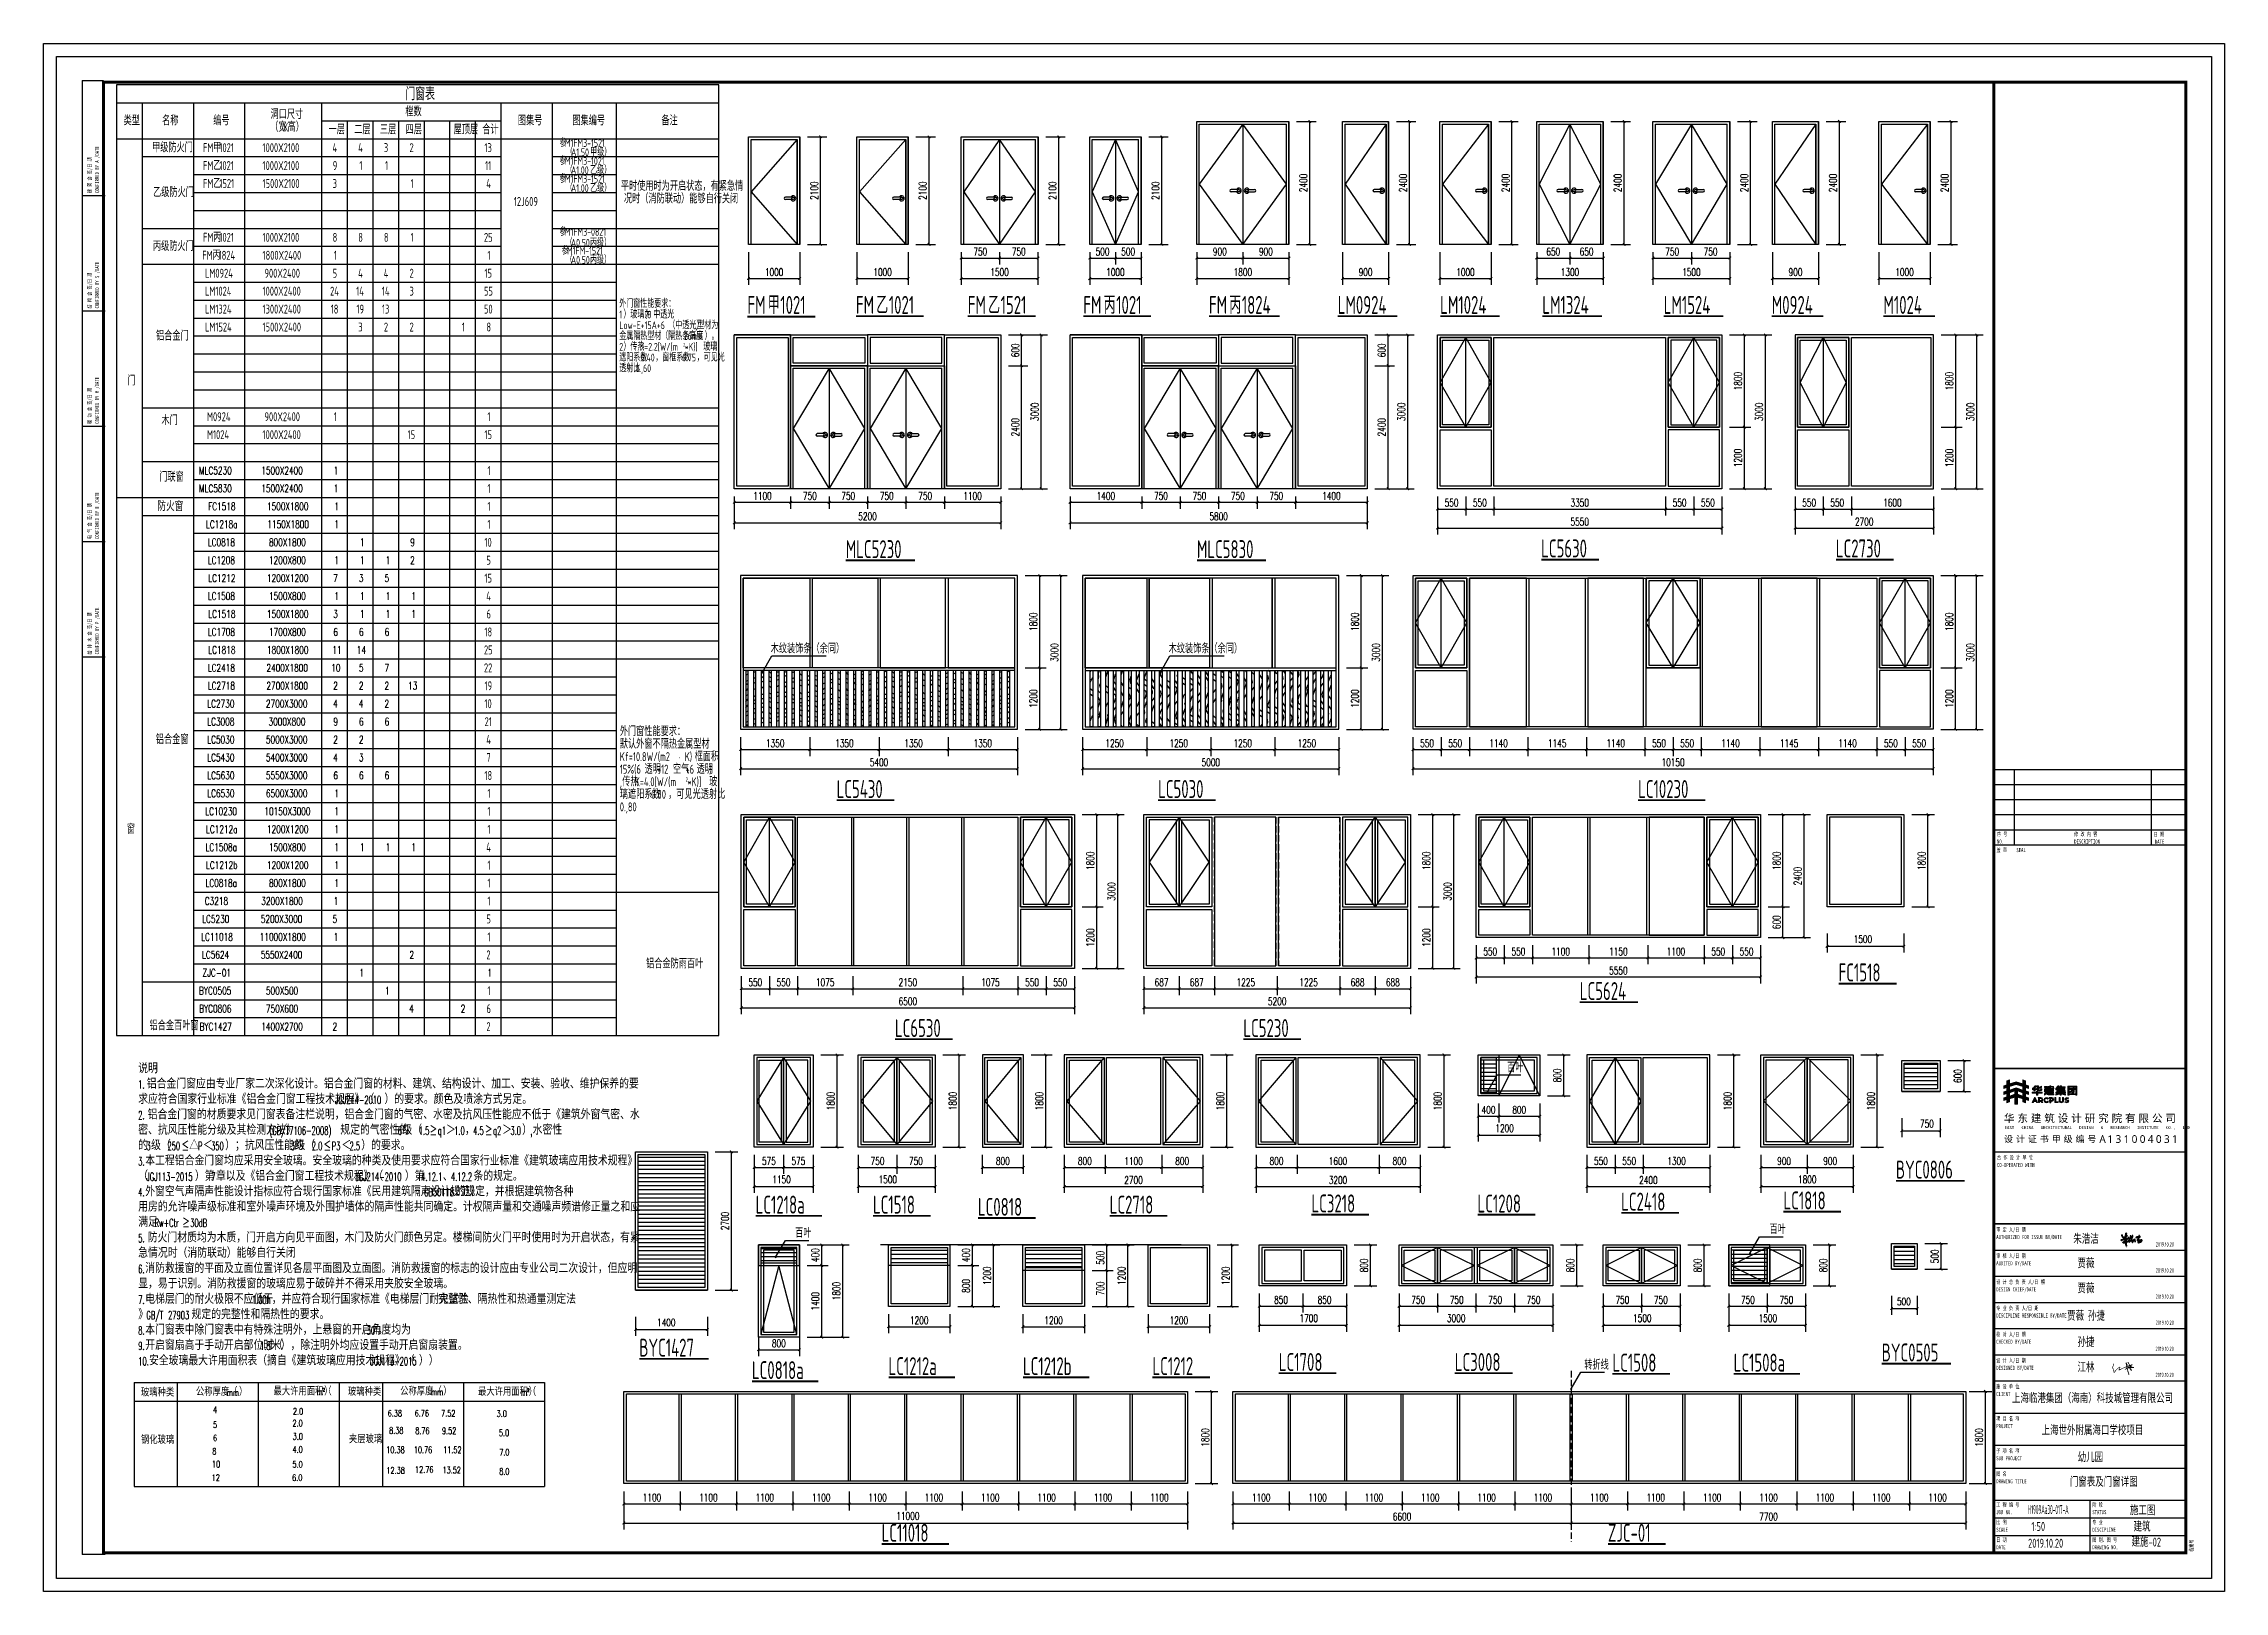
# Model space of a CAD drawing. Header units: millimetres. Extents: x -1048436 to -185795, y -983427 to 400387.
# Drawn here: x -645664 to -603114, y 342011 to 372211 of the extents above; entities that cross this region are included whole.
import ezdxf
from ezdxf.enums import TextEntityAlignment as Align

# ---------------------------------------------------------------- set-up
doc = ezdxf.new("R2010")
doc.units = ezdxf.units.MM
doc.header["$LTSCALE"] = 500
doc.linetypes.add('A-FP_05$0$pln_L5$0$Col_L4$0$PHANTOM', pattern=[63.5, 31.75, -6.35, 6.35, -6.35, 6.35, -6.35])
doc.linetypes.add('DASH', pattern=[0.35, 0.25, -0.1])
for name, color, linetype in [('2017_11-sheet-L2$0$C-SHET-TTLB', 11, 'Continuous'), ('2017_11-sheet-LOGO$0$C-SHET-TTLB', 11, 'Continuous'), ('2017_11-sheet-R$0$C-SHET-TTLB', 11, 'Continuous'), ('2017_11-sheet-R2$0$C-SHET-TTLB', 11, 'Continuous'), ('C-SHET-TTLB', 11, 'Continuous'), ('DIM_SYMB', 3, 'Continuous'), ('PUB_DIM', 3, 'Continuous'), ('PUB_TAB', 7, 'Continuous'), ('PUB_TEXT', 7, 'Continuous'), ('建-填充', 9, 'Continuous'), ('建-墙', 254, 'Continuous'), ('建-文字', 4, 'Continuous'), ('建-窗', 135, 'Continuous'), ('建-符号-引出', 150, 'Continuous'), ('建-表格', 7, 'Continuous'), ('建筑外轮廓', 255, 'Continuous'), ('通-图框-文字', 4, 'Continuous')]:
    doc.layers.add(name, color=color, linetype=linetype)
doc.styles.add('2017_11-sheet-L2$0$SHEET-ECADI', font='simhei.ttf', dxfattribs={"width": 0.7})
doc.styles.add('2017_11-sheet-LOGO$0$微软雅黑L', font='')
doc.styles.add('2017_11-sheet-LOGO$0$黑体', font='simhei.ttf')
doc.styles.add('2017_11-sheet-R$0$SHEET-ECADI', font='simhei.ttf', dxfattribs={"width": 0.7})
doc.styles.add('2017_11-sheet-R2$0$SHEET-ECADI', font='simhei.ttf', dxfattribs={"width": 0.7})
doc.styles.add('_HZTXT', font='SIMPLEX', dxfattribs={"width": 0.8, "bigfont": 'HZTXT'})
doc.styles.add('_TCH_DIM_T3', font='SIMPLEX', dxfattribs={"width": 0.705882, "bigfont": 'GBCBIG'})
doc.styles.add('_TCH_WDTABLE', font='SIMPLEX', dxfattribs={"bigfont": 'GBCBIG'})
doc.styles.add('ECADI', font='hzs.shx', dxfattribs={"width": 0.7, "bigfont": 'hztxt.shx'})
doc.styles.add('XD2008', font='xd-hzs.shx', dxfattribs={"width": 0.7, "bigfont": 'xd-hztxt.shx'})
doc.styles.add('仿宋体', font='SIMPLEX', dxfattribs={"width": 0.8, "bigfont": 'HZTXT'})
doc.styles.get('2017_11-sheet-LOGO$0$微软雅黑L').set_extended_font_data('Microsoft YaHei Light')
doc.dimstyles.new('_TCH_ARCH&&50', dxfattribs={"dimtxt": 148.75, "dimasz": 50, "dimexe": 125, "dimexo": 150, "dimgap": 50, "dimtad": 1, "dimdec": 0, "dimzin": 0, "dimdsep": 46, "dimtxsty": '_TCH_DIM_T3', "dimblk": 'ARCHTICK', "dimcen": 0.09, "dimclrt": 7, "dimazin": 2, "dimtfac": 1, "dimtdec": 0, "dimtix": 1, "dimtmove": 2, "dimatfit": 3, "dimldrblk": 'ARCHTICK', "dimfxl": 1, "dimtolj": 1, "dimtzin": 0, "dimarcsym": 0})

msp = doc.modelspace()

# ---------------------------------------------------------------- texts
at = {"layer": 'PUB_TAB', "style": '_TCH_WDTABLE', "width": 0.705882}
for s, height, p in [('MLC5230', 148.75, (-642631.2, 363806.5)), ('1500X2400', 148.75, (-641416.2, 363806.5)), ('1', 148.8, (-640003.7, 363806.5)), ('MLC5830', 148.75, (-642631.2, 363456.5)), ('1500X2400', 148.75, (-641416.2, 363456.5)), ('1', 148.8, (-640003.7, 363456.5)), ('FC1518', 148.75, (-642453.7, 363106.5)), ('1500X1800', 148.75, (-641306.2, 363106.5)), ('1', 148.8, (-639989.4, 363106.5)), ('LC1218a', 148.75, (-642496.2, 362756.5)), ('LC0818', 148.75, (-642461.2, 362406.5)), ('1150X1800', 148.75, (-641296.2, 362756.5)), ('800X1800', 148.75, (-641266.2, 362406.5)), ('1', 148.8, (-639989.4, 362756.5)), ('1', 148.8, (-639489.4, 362406.5)), ('9', 148.8, (-638509.4, 362406.5)), ('LC1208', 148.75, (-642461.2, 362056.5)), ('1200X800', 148.75, (-641266.2, 362056.5)), ('1', 148.8, (-639989.4, 362056.5)), ('1', 148.8, (-639489.4, 362056.5)), ('1', 148.8, (-638989.4, 362056.5)), ('2', 148.8, (-638511.9, 362056.5)), ('LC1212', 148.75, (-642451.2, 361706.5)), ('1200X1200', 148.75, (-641306.2, 361706.5)), ('7', 148.8, (-640011.9, 361706.5)), ('3', 148.8, (-639511.9, 361706.5)), ('5', 148.8, (-639011.9, 361706.5)), ('LC1508', 148.75, (-642461.2, 361356.5)), ('1500X800', 148.75, (-641266.2, 361356.5)), ('1', 148.8, (-639989.4, 361356.5)), ('1', 148.8, (-639489.4, 361356.5)), ('1', 148.8, (-638989.4, 361356.5)), ('1', 148.8, (-638489.4, 361356.5)), ('LC1518', 148.75, (-642451.2, 361006.5)), ('1500X1800', 148.75, (-641306.2, 361006.5)), ('3', 148.8, (-640011.9, 361006.5)), ('1', 148.8, (-639489.4, 361006.5)), ('1', 148.8, (-638989.4, 361006.5)), ('1', 148.8, (-638489.4, 361006.5)), ('LC1708', 148.75, (-642461.2, 360656.5)), ('LC1818', 148.75, (-642451.2, 360306.5)), ('1800X1800', 148.75, (-641306.2, 360306.5)), ('1700X800', 148.75, (-641266.2, 360656.5)), ('11', 148.75, (-640029.4, 360306.5)), ('6', 148.8, (-640009.4, 360656.5)), ('14', 148.75, (-639554.4, 360306.5)), ('6', 148.8, (-639509.4, 360656.5)), ('6', 148.8, (-639009.4, 360656.5)), ('LC2418', 148.75, (-642461.2, 359956.5)), ('2400X1800', 148.75, (-641316.2, 359956.5)), ('10', 148.75, (-640051.9, 359956.5)), ('5', 148.8, (-639511.9, 359956.5)), ('7', 148.8, (-639011.9, 359956.5)), ('LC2718', 148.75, (-642461.2, 359606.5)), ('2700X1800', 148.75, (-641316.2, 359606.5)), ('2', 148.8, (-640011.9, 359606.5)), ('2', 148.8, (-639511.9, 359606.5)), ('2', 148.8, (-639011.9, 359606.5)), ('13', 148.75, (-638551.9, 359606.5)), ('LC2730', 148.75, (-642471.2, 359256.5)), ('2700X3000', 148.75, (-641326.2, 359256.5)), ('4', 148.8, (-640014.4, 359256.5)), ('4', 148.8, (-639514.4, 359256.5)), ('2', 148.8, (-639011.9, 359256.5)), ('LC3008', 148.75, (-642471.2, 358906.5)), ('LC5030', 148.75, (-642471.2, 358556.5)), ('5000X3000', 148.75, (-641326.2, 358556.5)), ('3000X800', 148.75, (-641276.2, 358906.5)), ('2', 148.8, (-640011.9, 358556.5)), ('9', 148.8, (-640009.4, 358906.5)), ('2', 148.8, (-639511.9, 358556.5)), ('6', 148.8, (-639509.4, 358906.5)), ('6', 148.8, (-639009.4, 358906.5)), ('LC5430', 148.75, (-642471.2, 358206.5)), ('5400X3000', 148.75, (-641326.2, 358206.5)), ('4', 148.8, (-640014.4, 358206.5)), ('3', 148.8, (-639511.9, 358206.5)), ('LC5630', 148.75, (-642471.2, 357856.5)), ('5550X3000', 148.75, (-641326.2, 357856.5)), ('6', 148.8, (-640009.4, 357856.5)), ('6', 148.8, (-639509.4, 357856.5)), ('6', 148.8, (-639009.4, 357856.5)), ('LC6530', 148.75, (-642471.2, 357506.5)), ('6500X3000', 148.75, (-641326.2, 357506.5)), ('1', 148.8, (-639989.4, 357506.5)), ('LC10230', 148.75, (-642511.2, 357156.5)), ('10150X3000', 148.75, (-641356.2, 357156.5)), ('1', 148.8, (-639989.4, 357156.5)), ('LC1508a', 148.75, (-642506.2, 356456.5)), ('LC1212a', 148.75, (-642496.2, 356806.5)), ('1200X1200', 148.75, (-641306.2, 356806.5)), ('1500X800', 148.75, (-641266.2, 356456.5)), ('1', 148.8, (-639989.4, 356806.5)), ('1', 148.8, (-639989.4, 356456.5)), ('1', 148.8, (-639489.4, 356456.5)), ('1', 148.8, (-638989.4, 356456.5)), ('1', 148.8, (-638489.4, 356456.5)), ('LC1212b', 148.75, (-642496.2, 356106.5)), ('1200X1200', 148.75, (-641306.2, 356106.5)), ('1', 148.8, (-639989.4, 356106.5)), ('LC0818a', 148.75, (-642506.2, 355756.5)), ('800X1800', 148.75, (-641266.2, 355756.5)), ('1', 148.8, (-639989.4, 355756.5)), ('C3218', 148.75, (-642518.7, 355406.5)), ('3200X1800', 148.75, (-641416.2, 355406.5)), ('1', 148.8, (-640003.7, 355406.5)), ('LC5230', 148.75, (-642571.2, 355056.5)), ('5200X3000', 148.75, (-641426.2, 355056.5)), ('5', 148.8, (-640026.2, 355056.5)), ('LC11018', 148.75, (-642591.2, 354706.5)), ('LC5624', 148.75, (-642573.7, 354356.5)), ('11000X1800', 148.75, (-641446.2, 354706.5)), ('5550X2400', 148.75, (-641426.2, 354356.5)), ('1', 148.8, (-640003.7, 354706.5)), ('2', 148.8, (-638526.2, 354356.5)), ('ZJC-01', 148.75, (-642561.2, 354006.5)), ('1', 148.8, (-639503.7, 354006.5)), ('1', 148.8, (-637003.7, 354006.5)), ('BYC0505', 148.75, (-642631.2, 353656.5)), ('500X500', 148.75, (-641326.2, 353656.5)), ('1', 148.8, (-639003.7, 353656.5)), ('BYC0806', 148.75, (-642628.7, 353306.5)), ('750X600', 148.75, (-641326.2, 353306.5)), ('4', 148.8, (-638528.7, 353306.5)), ('2', 148.8, (-637526.2, 353306.5)), ('BYC1427', 148.75, (-642621.2, 352956.5)), ('1400X2700', 148.75, (-641416.2, 352956.5)), ('2', 148.8, (-640026.2, 352956.5))]:
    msp.add_text(s, height=height, dxfattribs=at).set_placement(p)
at = {"layer": 'PUB_TAB', "style": '_TCH_WDTABLE'}
msp.add_text('防火窗', height=168.79, dxfattribs=at).set_placement((-643443.4, 363093.4))
at = {"layer": 'PUB_TEXT', "style": 'XD2008', "width": 0.7}
for s, p in [('FM', (-631930.9, 366937.5)), ('甲', (-631535.1, 366937.5)), ('1021', (-631290.1, 366937.5)), ('FM', (-629813.7, 366937.5)), ('乙', (-629417.9, 366937.5)), ('1021', (-629172.9, 366937.5)), ('FM', (-627631.9, 366937.5)), ('乙', (-627236.1, 366937.5)), ('1521', (-626991.1, 366937.5)), ('FM', (-625377.3, 366937.5)), ('丙', (-624981.6, 366937.5)), ('1021', (-624736.6, 366937.5)), ('FM', (-622925.3, 366937.5)), ('丙', (-622529.5, 366937.5)), ('1824', (-622284.5, 366937.5)), ('LM0924', (-620412.6, 366937.5)), ('LM1024', (-618414.1, 366937.5)), ('LM1324', (-616421.8, 366937.5)), ('LM1524', (-614053.6, 366937.5)), ('M0924', (-611944.6, 366937.5)), ('M1024', (-609766, 366937.5)), ('LC5630', (-616444.1, 362185.7)), ('LC2730', (-610694, 362185.7)), ('MLC5230', (-630012.7, 362171.4)), ('MLC5830', (-623161.5, 362171.4)), ('LC5430', (-630191.3, 357491.1)), ('LC5030', (-623918.1, 357491.1)), ('LC10230', (-614551.8, 357491.1)), ('FC1518', (-610641.4, 353912.6)), ('LC5624', (-615689.9, 353549.7)), ('LC6530', (-629053.1, 352827.4)), ('LC5230', (-622255.2, 352827.4)), ('BYC0806', (-609521.5, 350065.8)), ('LC2418', (-614882.7, 349441.4)), ('LC1818', (-611716.7, 349463.2)), ('LC1218a', (-631771.3, 349381.5)), ('LC1518', (-629481.6, 349381.5)), ('LC0818', (-627433.9, 349338.7)), ('LC2718', (-624863.2, 349381.5)), ('LC3218', (-620925.9, 349405.3)), ('LC1208', (-617685.6, 349403.6)), ('BYC1427', (-634040.2, 346591.4)), ('BYC0505', (-609798.5, 346496.8)), ('LC0818a', (-631843.2, 346152.8)), ('LC1212a', (-629178.3, 346231.2)), ('LC1212b', (-626555.1, 346231.2)), ('LC1212', (-624028.1, 346231.2)), ('LC1708', (-621563.3, 346311.5)), ('LC3008', (-618128.8, 346311.5)), ('LC1508', (-615053.5, 346299.4)), ('LC1508a', (-612688.3, 346299.4)), ('LC11018', (-629312.8, 342978.7)), ('ZJC-01', (-615140.7, 342978.7))]:
    msp.add_text(s, height=350, dxfattribs=at).set_placement(p)
at = {"layer": '建-文字', "style": 'XD2008', "width": 0.7}
for s, p in [('木纹装饰条（余同）', (-631476.9, 360316.4)), ('木纹装饰条（余同）', (-623712, 360316.4)), ('百叶', (-617109.5, 352141.1)), ('百叶', (-631000.1, 348912.4)), ('百叶', (-611990.4, 348984.5)), ('转折线', (-615603, 346340.3))]:
    msp.add_text(s, height=175, dxfattribs=at).set_placement(p)
at = {"layer": '建-文字', "linetype": 'Continuous', "style": '仿宋体'}
for s, height, width, p in [('说明', 200, 0.8, (-643818.1, 352121)), ('1.', 160, 0.6, (-643818.1, 351821)), ('铝合金门窗应由专业厂家二次深化设计。铝合金门窗的材料、建筑、结构设计、加工、安装、验收、维护保养的要', 200, 0.8, (-643650.9, 351821)), (':', 160, 0.6, (-643498.1, 352121)), ('求应符合国家行业标准《铝合金门窗工程技术规程》（', 200, 0.8, (-643818.1, 351521)), ('JGJ214-2010', 160, 0.6, (-639978.1, 351521)), ('）的要求。颜色及喷涂方式另定。', 200, 0.8, (-639013.6, 351521)), ('密、抗风压性能分级及其检测方法》', 200, 0.8, (-643818.1, 350921)), ('2.', 160, 0.6, (-643818.1, 351221)), ('铝合金门窗的材质要求见门窗表备注栏说明，铝合金门窗的气密、水密及抗风压性能应不低于《建筑外窗气密、水', 200, 0.8, (-643632.6, 351221)), ('(GB/T7106-2008)', 160, 0.6, (-641258.1, 350921)), ('规定的气密性的', 200, 0.8, (-639874.9, 350921)), ('6', 160, 0.6, (-638754.9, 350921)), ('级（', 200, 0.8, (-638663.5, 350921)), ('1.5', 160, 0.6, (-638343.5, 350921)), ('≥', 200, 0.8, (-638133.2, 350921)), ('q1', 160, 0.6, (-637973.2, 350921)), ('＞', 200, 0.8, (-637813.2, 350921)), ('1.0', 160, 0.6, (-637653.2, 350921)), ('4.5', 160, 0.6, (-637282.9, 350921)), ('≥', 200, 0.8, (-637054.3, 350921)), ('q2', 160, 0.6, (-636894.3, 350921)), ('＞', 200, 0.8, (-636716, 350921)), ('3.0', 160, 0.6, (-636556, 350921)), ('）', 200, 0.8, (-636327.5, 350921)), ('水密性', 200, 0.8, (-636121.8, 350921)), ('的', 200, 0.8, (-643818.1, 350621)), ('3', 160, 0.6, (-643658.1, 350621)), ('级（', 200, 0.8, (-643566.7, 350621)), ('250', 160, 0.6, (-643246.7, 350621)), ('≤△', 200, 0.8, (-642972.4, 350621)), ('P', 160, 0.6, (-642652.4, 350621)), ('＜', 200, 0.8, (-642556.4, 350621)), ('350', 160, 0.6, (-642396.4, 350621)), ('）；抗风压性能的', 200, 0.8, (-642122.1, 350621)), ('3', 160, 0.6, (-640842.1, 350621)), ('级（', 200, 0.8, (-640750.7, 350621)), ('2.0', 160, 0.6, (-640430.7, 350621)), ('≤', 200, 0.8, (-640202.1, 350621)), ('P3', 160, 0.6, (-640042.1, 350621)), ('＜', 200, 0.8, (-639854.7, 350621)), ('2.5', 160, 0.6, (-639694.7, 350621)), ('）的要求。', 200, 0.8, (-639466.1, 350621)), ('，', 200, 0.8, (-637442.9, 350921)), (',', 160, 0.6, (-636167.5, 350921)), ('3.', 160, 0.6, (-643818.1, 350321)), ('（', 200, 0.8, (-643818.1, 350021)), ('本工程铝合金门窗均应采用安全玻璃。安全玻璃的种类及使用要求应符合国家行业标准《建筑玻璃应用技术规程》', 200, 0.8, (-643681, 350321)), ('）第', 200, 0.8, (-642711.9, 350021)), ('章以及《铝合金门窗工程技术规程》（', 200, 0.8, (-642300.4, 350021)), ('）第', 200, 0.8, (-638615.9, 350021)), ('条的规定。', 200, 0.8, (-637276.4, 350021)), ('4.', 160, 0.6, (-643818.1, 349721)), ('外窗空气声隔声性能设计指标应符合现行国家标准《民用建筑隔声设计规范》', 200, 0.8, (-643681, 349721)), ('JGJ113-2015', 160, 0.6, (-643658.1, 350021)), ('7', 160, 0.6, (-642391.9, 350021)), ('JGJ214-2010', 160, 0.6, (-639580.4, 350021)), ('4.12.1', 160, 0.6, (-638295.9, 350021)), ('GB50118', 160, 0.6, (-638241, 349721)), ('、', 200, 0.8, (-637875.3, 350021)), ('4.12.2', 160, 0.6, (-637715.3, 350021)), ('的规定，并根据建筑物各种', 200, 0.8, (-637628.4, 349721)), ('用房的允许噪声级标准和室外噪声环境及外围护墙体的隔声性能共同确定。计权隔声量和交通噪声频谱修正量之和应', 200, 0.8, (-643818.1, 349421)), ('满足', 200, 0.8, (-643818.1, 349121)), ('5.', 160, 0.6, (-643818.1, 348821)), ('防火门材质均为木质，门开启方向见平面图，木门及防火门颜色另定。楼梯间防火门平时使用时为开启状态，有紧', 200, 0.8, (-643632.6, 348821)), ('Rw+Ctr', 160, 0.6, (-643498.1, 349121)), ('≥', 200, 0.8, (-642963.3, 349121)), ('30dB', 160, 0.6, (-642803.3, 349121)), ('急情况时（消防联动）能够自行关闭', 200, 0.8, (-643818.1, 348521)), ('显，易于识别。消防救援窗的玻璃应易于破碎并不得采用夹胶安全玻璃。', 200, 0.8, (-643818.1, 347921)), ('6.', 160, 0.6, (-643818.1, 348221)), ('消防救援窗的平面及立面位置详见各层平面图及立面图。消防救援窗的标志的设计应由专业公司二次设计，但应明', 200, 0.8, (-643681, 348221)), ('7.', 160, 0.6, (-643818.1, 347621)), ('电梯层门的耐火极限不应低于', 200, 0.8, (-643681, 347621)), ('1.00h', 160, 0.6, (-641601, 347621)), ('，并应符合现行国家标准《电梯层门耐火试验', 200, 0.8, (-641212.4, 347621)), ('完整性、隔热性和热通量测定法', 200, 0.8, (-637964, 347621)), ('》', 200, 0.8, (-643818.1, 347321)), ('本门窗表中除门窗表中有特殊注明外，上悬窗的开启角度均为', 200, 0.8, (-643681, 347021)), ('GB/T', 160, 0.6, (-643658.1, 347321)), ('27903', 160, 0.6, (-643234.9, 347321)), ('规定的完整性和隔热性的要求。', 200, 0.8, (-642777.8, 347321)), ('8.', 160, 0.6, (-643818.1, 347021)), ('9.', 160, 0.6, (-643818.1, 346721)), ('开启窗扇高于手动开启部位时（', 200, 0.8, (-643681, 346721)), ('1.8', 160, 0.6, (-641441, 346721)), ('米），除注明外均应设置手动开启窗扇装置。', 200, 0.8, (-641230.7, 346721)), ('30%%d', 160, 0.6, (-639361, 347021)), ('。', 200, 0.8, (-639141.6, 347021)), ('10.', 160, 0.6, (-643818.1, 346421)), ('安全玻璃最大许用面积表（摘自《建筑玻璃应用技术规程》（', 200, 0.8, (-643607.9, 346421)), ('JGJ113-2015', 160, 0.6, (-639287.9, 346421)), ('））', 200, 0.8, (-638341.6, 346421))]:
    msp.add_text(s, height=height, dxfattribs=dict(at, width=width)).set_placement(p)
at = {"layer": '建-表格', "style": 'XD2008', "width": 0.7}
for s, height, p in [('门窗表', 250, (-638606, 371105.9)), ('类型', 175, (-644102.7, 370618.4)), ('名称', 175, (-643351.7, 370618.4)), ('编号', 175, (-642353.1, 370618.4)), ('洞口尺寸', 175, (-641236.2, 370740.9)), ('（宽', 175, (-641242.4, 370495.9)), ('X', 175, (-640997.4, 370495.9)), ('高）', 175, (-640903.1, 370495.9)), ('一层', 175, (-640103.1, 370443.4)), ('二层', 175, (-639603.1, 370443.4)), ('三层', 175, (-639101.7, 370443.4)), ('樘数', 175, (-638605.1, 370793.4)), ('四层', 175, (-638599.8, 370443.4)), ('屋顶层', 175, (-637663.4, 370443.4)), ('合计', 175, (-637105.5, 370443.4)), ('图集号', 175, (-636410, 370618.4)), ('图集编号', 175, (-635346.3, 370618.4)), ('备注', 175, (-633609.4, 370618.4)), ('甲级防火门', 175, (-643547.5, 370093.4)), ('FM', 175, (-642554.6, 370093.4)), ('甲', 175, (-642356.7, 370093.4)), ('1021', 175, (-642234.2, 370093.4)), ('1000X2100', 175, (-641391.7, 370093.4)), ('4', 175, (-640026.6, 370093.4)), ('4', 175, (-639526.6, 370093.4)), ('3', 175, (-639024.2, 370093.4)), ('2', 175, (-638524.2, 370093.4)), ('13', 175, (-637061.9, 370093.4)), ('参', 150, (-635596.8, 370195.9)), ('M1FM3-1521', 150, (-635491.8, 370195.9)), ('FM', 175, (-642554.6, 369743.4)), ('乙', 175, (-642356.7, 369743.4)), ('1021', 175, (-642234.2, 369743.4)), ('1000X2100', 175, (-641391.7, 369743.4)), ('9', 175, (-640021.9, 369743.4)), ('1', 175, (-639503, 369743.4)), ('1', 175, (-639003, 369743.4)), ('11', 175, (-637050.1, 369743.4)), ('参', 150, (-635596.8, 369845.9)), ('M1FM3-1021', 150, (-635491.8, 369845.9)), ('（', 150, (-635476.9, 369665.9)), ('（', 150, (-635475.2, 370015.9)), ('A1.00', 150, (-635371.9, 369665.9)), ('A1.50', 150, (-635370.2, 370015.9)), ('乙级）', 150, (-635000.3, 369665.9)), ('甲级）', 150, (-634998.7, 370015.9)), ('乙级防火门', 175, (-643528.2, 369218.4)), ('FM', 175, (-642554.6, 369393.4)), ('乙', 175, (-642356.7, 369393.4)), ('1521', 175, (-642234.2, 369393.4)), ('1500X2100', 175, (-641391.7, 369393.4)), ('3', 175, (-640024.2, 369393.4)), ('1', 175, (-638503, 369393.4)), ('4', 175, (-637026.6, 369393.4)), ('参', 150, (-635596.8, 369495.9)), ('M1FM3-1521', 150, (-635491.8, 369495.9)), ('（', 150, (-635476.9, 369315.9)), ('A1.00', 150, (-635371.9, 369315.9)), ('乙级）', 150, (-635000.3, 369315.9)), ('平时使用时为开启状态，有紧急情', 175, (-634401.3, 369340.9)), ('12J609', 175, (-636488.6, 369043.4)), ('况时（消防联动）能够自行关闭', 175, (-634340.6, 369095.9)), ('FM', 175, (-642554.6, 368343.4)), ('丙', 175, (-642356.7, 368343.4)), ('1021', 175, (-642234.2, 368343.4)), ('1000X2100', 175, (-641391.7, 368343.4)), ('8', 175, (-640024.2, 368343.4)), ('8', 175, (-639524.2, 368343.4)), ('8', 175, (-639024.2, 368343.4)), ('1', 175, (-638503, 368343.4)), ('25', 175, (-637071.3, 368343.4)), ('参', 150, (-635596.8, 368460.9)), ('M1FM3-0821', 150, (-635491.8, 368460.9)), ('丙级防火门', 175, (-643531.1, 368168.4)), ('FM', 175, (-642568.7, 367993.4)), ('丙', 175, (-642370.8, 367993.4)), ('1824', 175, (-642248.3, 367993.4)), ('1800X2400', 175, (-641391.7, 367993.4)), ('1', 175, (-640003, 367993.4)), ('1', 175, (-637003, 367993.4)), ('参', 150, (-635556.4, 368095.9)), ('M1FM-1521', 150, (-635451.4, 368095.9)), ('（', 150, (-635479.4, 368250.9)), ('（', 150, (-635479.4, 367915.9)), ('A0.50', 150, (-635374.4, 368250.9)), ('A0.50', 150, (-635374.4, 367915.9)), ('丙级）', 150, (-635002.8, 368250.9)), ('丙级）', 150, (-635002.8, 367915.9)), ('LM0924', 175, (-642514.5, 367643.4)), ('900X2400', 175, (-641354, 367643.4)), ('5', 175, (-640024.2, 367643.4)), ('4', 175, (-639526.6, 367643.4)), ('4', 175, (-639026.6, 367643.4)), ('2', 175, (-638524.2, 367643.4)), ('15', 175, (-637061.9, 367643.4)), ('LM1024', 175, (-642514.5, 367293.4)), ('1000X2400', 175, (-641391.7, 367293.4)), ('24', 175, (-640073.7, 367293.4)), ('14', 175, (-639564.3, 367293.4)), ('14', 175, (-639064.3, 367293.4)), ('3', 175, (-638524.2, 367293.4)), ('55', 175, (-637071.3, 367293.4)), ('外门窗性能要求：', 150, (-634431.2, 367060.9)), ('LM1324', 175, (-642514.5, 366943.4)), ('1300X2400', 175, (-641391.7, 366943.4)), ('18', 175, (-640061.9, 366943.4)), ('19', 175, (-639559.6, 366943.4)), ('13', 175, (-639061.9, 366943.4)), ('50', 175, (-637071.3, 366943.4)), ('1', 150, (-634431.2, 366850.9)), ('Low-E+15A+6', 150, (-634431.2, 366640.9)), ('）玻璃为', 150, (-634350.5, 366850.9)), ('(6', 150, (-633930.5, 366850.9)), ('中透光', 150, (-633768.9, 366850.9)), ('（中透光）', 150, (-633474.1, 366640.9)), ('型材为', 150, (-632908.7, 366640.9)), ('铝合金门', 175, (-643470.3, 366418.4)), ('LM1524', 175, (-642514.5, 366593.4)), ('1500X2400', 175, (-641391.7, 366593.4)), ('3', 175, (-639524.2, 366593.4)), ('2', 175, (-639024.2, 366593.4)), ('2', 175, (-638524.2, 366593.4)), ('1', 175, (-637503, 366593.4)), ('8', 175, (-637024.2, 366593.4)), ('金属隔热型材（隔热条高度', 150, (-634431.2, 366430.9)), ('2', 150, (-634431.2, 366220.9)), ('）传热', 150, (-634350.5, 366220.9)), ('K=2.2[W/(m', 150, (-634035.5, 366220.9)), ('2', 75, (-633183.4, 366295.9)), ('26mm', 150, (-633171.2, 366430.9)), ('*K)]', 150, (-633155.1, 366220.9)), (',', 150, (-632949.1, 366640.9)), ('玻璃', 150, (-632791.2, 366220.9)), ('）。', 150, (-632767.4, 366430.9)), ('遮阳系数', 150, (-634431.2, 366010.9)), ('透射比', 150, (-634431.2, 365800.9)), ('0.,60', 150, (-634116.2, 365800.9)), ('0.40', 150, (-634011.2, 366010.9)), ('，窗框系数', 150, (-633728.6, 366010.9)), ('0.75', 150, (-633203.6, 366010.9)), ('，可见光', 150, (-632920.9, 366010.9)), ('门', 175, (-644031.8, 365543.4)), ('木门', 175, (-643363.7, 364769.8)), ('M0924', 175, (-642474.5, 364843.4)), ('M1024', 175, (-642474.5, 364493.4)), ('1000X2400', 175, (-641391.7, 364493.4)), ('900X2400', 175, (-641354, 364843.4)), ('1', 175, (-640003, 364843.4)), ('15', 175, (-638561.9, 364493.4)), ('15', 175, (-637061.9, 364493.4)), ('1', 175, (-637003, 364843.4)), ('门联窗', 175, (-643407.6, 363665.4)), ('1', 175, (-637003, 363793.4)), ('1', 175, (-637003, 363443.4)), ('1', 175, (-637003, 363093.4)), ('10', 175, (-637061.9, 362393.4)), ('1', 175, (-637003, 362743.4)), ('5', 175, (-637024.2, 362043.4)), ('15', 175, (-637061.9, 361693.4)), ('4', 175, (-637026.6, 361343.4)), ('6', 175, (-637021.9, 360993.4)), ('25', 175, (-637071.3, 360293.4)), ('18', 175, (-637061.9, 360643.4)), ('22', 175, (-637071.3, 359943.4)), ('19', 175, (-637059.6, 359593.4)), ('10', 175, (-637061.9, 359243.4)), ('铝合金窗', 175, (-643473.7, 358543.4)), ('21', 175, (-637059.6, 358893.4)), ('4', 175, (-637026.6, 358543.4)), ('外门窗性能要求：', 175, (-634421.2, 358700.9)), ('7', 175, (-637024.2, 358193.4)), ('默认外窗不隔热金属型材', 175, (-634421.2, 358455.9)), ('Kf=10.8W/(m2', 175, (-634421.2, 358210.9)), ('·', 175, (-633276.3, 358210.9)), ('K)', 175, (-633153.8, 358210.9)), ('框面积', 175, (-632960.7, 358210.9)), ('18', 175, (-637061.9, 357843.4)), ('15%(6', 175, (-634421.2, 357965.9)), ('传热', 175, (-634374.1, 357720.9)), ('K=4.0[W/(m', 175, (-634129.1, 357720.9)), ('透明', 175, (-633940.7, 357965.9)), ('+12', 175, (-633695.7, 357965.9)), ('空气', 175, (-633384.7, 357965.9)), ('+6', 175, (-633139.7, 357965.9)), ('2', 87.5, (-633135, 357808.4)), ('*K)]', 175, (-633102, 357720.9)), ('透明', 175, (-632923, 357965.9)), ('玻', 175, (-632677.5, 357720.9)), (')', 175, (-632678, 357965.9)), ('1', 175, (-637003, 357493.4)), ('璃遮阳系数', 175, (-634421.2, 357475.9)), (',', 175, (-634421.2, 357720.9)), ('0.80', 175, (-633808.7, 357475.9)), ('，可见光透射比', 175, (-633478.9, 357475.9)), ('1', 175, (-637003, 357143.4)), ('0.,80', 175, (-634421.2, 357230.9)), ('窗', 175, (-644038.5, 356793.4)), ('4', 175, (-637026.6, 356443.4)), ('1', 175, (-637003, 356793.4)), ('1', 175, (-637003, 356093.4)), ('1', 175, (-637003, 355743.4)), ('1', 175, (-637003, 355393.4)), ('5', 175, (-637024.2, 355043.4)), ('1', 175, (-637003, 354693.4)), ('2', 175, (-637024.2, 354343.4)), ('铝合金防雨百叶', 175, (-633907.9, 354168.4)), ('1', 175, (-637003, 353643.4)), ('6', 175, (-637021.9, 353293.4)), ('铝合金百叶窗', 175, (-643596.2, 352961.6)), ('2', 175, (-637024.2, 352943.4))]:
    msp.add_text(s, height=height, dxfattribs=at).set_placement(p)
at = {"layer": '通-图框-文字', "style": 'ECADI', "width": 0.7}
for s, p in [('门窗表及门窗详图', (-606129.1, 344053.3)), ('1:50', (-606877.7, 343190)), ('建施-02', (-604924.6, 342885.3))]:
    msp.add_text(s, height=175, dxfattribs=at).set_placement(p)

# ---------------------------------------------------------------- blocks, each defined once
blk = doc.blocks.new('2017_11-sheet-LOGO', base_point=(415.29, 161.49))
at = {"layer": '2017_11-sheet-LOGO$0$C-SHET-TTLB'}
h = blk.add_hatch(color=256, dxfattribs=at)
h.dxf.hatch_style = 2
h.paths.add_polyline_path([(353.5, 186.28), (353.5, 187.34), (352.39, 187.7), (352.39, 189.28), (351.38, 189.61), (351.38, 188.03), (348.74, 188.89), (346.1, 188.03), (346.1, 189.61), (345.09, 189.28), (345.09, 187.7), (343.98, 187.34), (343.98, 186.28), (345.09, 186.64), (345.09, 185.33), (343.98, 184.97), (343.98, 183.91), (345.09, 184.27), (345.09, 182.96), (343.98, 182.6), (343.98, 181.54), (345.09, 181.9), (345.09, 180.69), (346.1, 181.02), (346.1, 182.22), (348.24, 182.92), (348.24, 180.09), (349.25, 180.09), (349.25, 182.92), (351.38, 182.22), (351.38, 181.02), (352.39, 180.69), (352.39, 181.9), (353.5, 181.54), (353.5, 182.6), (352.39, 182.96), (352.39, 184.27), (353.5, 183.91), (353.5, 184.97), (352.39, 185.33), (352.39, 186.64)])
h.paths.add_polyline_path([(346.1, 183.29), (346.1, 184.6), (348.24, 185.29), (348.24, 183.98)])
h.paths.add_polyline_path([(351.38, 183.29), (349.25, 183.98), (349.25, 185.29), (351.38, 184.6)])
h.paths.add_polyline_path([(351.38, 185.66), (348.74, 186.52), (346.1, 185.66), (346.1, 186.97), (348.74, 187.82), (348.75, 187.82), (351.38, 186.97)])
h = blk.add_hatch(color=256, dxfattribs=at)
h.dxf.hatch_style = 2
edge = h.paths.add_edge_path()
edge.add_spline(control_points=[(355.08, 185.72), (355.08, 185.72), (355.08, 186.24), (355.08, 186.24), (355.5, 186.52), (355.85, 186.84), (356.11, 187.3), (356.11, 187.3), (356.63, 187.3), (356.63, 187.3), (356.51, 187.08), (356.29, 186.75), (356.14, 186.59), (356.14, 186.59), (356.14, 185.28), (356.14, 185.28), (356.14, 185.28), (355.69, 185.28), (355.69, 185.28), (355.69, 185.28), (355.69, 186.12), (355.69, 186.12), (355.54, 186), (355.3, 185.84), (355.08, 185.72)], knot_values=[0, 0, 0, 0, 1, 1, 1, 2, 2, 2, 3, 3, 3, 4, 4, 4, 5, 5, 5, 6, 6, 6, 7, 7, 7, 8, 8, 8, 8], degree=3, periodic=0)
h.paths.add_polyline_path([(355.03, 184.43), (355.03, 184.87), (356.72, 184.87), (356.72, 185.2), (357.2, 185.2), (357.2, 184.87), (358.89, 184.87), (358.89, 184.43), (357.2, 184.43), (357.2, 183.71), (356.72, 183.71), (356.72, 184.43)])
edge = h.paths.add_edge_path()
edge.add_spline(control_points=[(356.32, 185.72), (356.32, 185.72), (356.32, 186.14), (356.32, 186.14), (356.57, 186.22), (356.77, 186.28), (357, 186.39), (357, 186.39), (357, 187.3), (357, 187.3), (357, 187.3), (357.47, 187.3), (357.47, 187.3), (357.47, 187.3), (357.47, 186.58), (357.47, 186.58), (357.83, 186.74), (358.31, 186.99), (358.62, 187.19), (358.62, 187.19), (358.62, 186.71), (358.62, 186.71), (358.21, 186.45), (357.91, 186.32), (357.47, 186.13), (357.47, 186.13), (357.47, 185.95), (357.47, 185.95), (357.47, 185.78), (357.55, 185.72), (357.73, 185.72), (357.73, 185.72), (358.04, 185.72), (358.04, 185.72), (358.21, 185.72), (358.32, 185.77), (358.32, 185.92), (358.32, 186.03), (358.32, 186.17), (358.32, 186.17), (358.32, 186.17), (358.73, 186.17), (358.73, 186.17), (358.73, 186.17), (358.73, 185.94), (358.73, 185.78), (358.73, 185.47), (358.43, 185.31), (358.14, 185.31), (358.14, 185.31), (357.54, 185.31), (357.54, 185.31), (357.2, 185.31), (357, 185.47), (357, 185.86), (357, 185.86), (357, 185.94), (357, 185.94), (356.93, 185.91), (356.38, 185.74), (356.32, 185.72)], knot_values=[0, 0, 0, 0, 1, 1, 1, 2, 2, 2, 3, 3, 3, 4, 4, 4, 5, 5, 5, 6, 6, 6, 7, 7, 7, 8, 8, 8, 9, 9, 9, 10, 10, 10, 11, 11, 11, 12, 12, 12, 13, 13, 13, 14, 14, 14, 15, 15, 15, 16, 16, 16, 17, 17, 17, 18, 18, 18, 19, 19, 19, 20, 20, 20, 20], degree=3, periodic=0)
h = blk.add_hatch(color=256, dxfattribs=at)
h.dxf.hatch_style = 2
edge = h.paths.add_edge_path()
edge.add_spline(control_points=[(360.96, 186.18), (360.96, 186.18), (360.96, 186.52), (360.96, 186.52), (360.96, 186.52), (361.85, 186.52), (361.85, 186.52), (361.85, 186.52), (361.85, 186.73), (361.85, 186.73), (361.85, 186.73), (361.09, 186.73), (361.09, 186.73), (361.09, 186.73), (361.09, 187.06), (361.09, 187.06), (361.09, 187.06), (361.85, 187.06), (361.85, 187.06), (361.85, 187.06), (361.85, 187.34), (361.85, 187.34), (361.85, 187.34), (362.29, 187.34), (362.29, 187.34), (362.29, 187.34), (362.29, 187.06), (362.29, 187.06), (362.29, 187.06), (363.33, 187.06), (363.33, 187.06), (363.33, 187.06), (363.33, 186.52), (363.33, 186.52), (363.33, 186.52), (363.46, 186.52), (363.46, 186.52), (363.46, 186.52), (363.46, 186.18), (363.46, 186.18), (363.46, 186.18), (363.33, 186.18), (363.33, 186.18), (363.33, 186.18), (363.33, 185.64), (363.33, 185.64), (363.33, 185.64), (362.29, 185.64), (362.29, 185.64), (362.29, 185.64), (362.29, 185.41), (362.29, 185.41), (362.29, 185.41), (363.33, 185.41), (363.33, 185.41), (363.33, 185.41), (363.33, 185.06), (363.33, 185.06), (363.33, 185.06), (362.29, 185.06), (362.29, 185.06), (362.29, 185.06), (362.29, 184.83), (362.29, 184.83), (362.29, 184.83), (363.33, 184.83), (363.33, 184.83), (363.33, 184.83), (363.33, 184.5), (363.33, 184.5), (363.33, 184.5), (362.29, 184.5), (362.29, 184.5), (362.29, 184.5), (362.29, 184.18), (362.29, 184.18), (362.29, 184.18), (363.46, 184.18), (363.46, 184.18), (363.46, 184.18), (363.46, 183.81), (363.46, 183.81), (363.46, 183.81), (361.69, 183.81), (361.69, 183.81), (361.08, 183.81), (360.62, 183.94), (360.39, 184.17), (360.2, 183.99), (359.94, 183.79), (359.78, 183.71), (359.78, 183.71), (359.78, 184.23), (359.78, 184.23), (359.89, 184.29), (359.97, 184.37), (360.09, 184.49), (359.94, 184.74), (359.79, 185.06), (359.7, 185.33), (359.7, 185.33), (360.12, 185.33), (360.12, 185.33), (360.18, 185.16), (360.23, 185.01), (360.31, 184.87), (360.41, 185.09), (360.46, 185.34), (360.48, 185.62), (360.48, 185.62), (359.81, 185.62), (359.81, 185.62), (359.81, 185.62), (359.81, 185.97), (359.81, 185.97), (359.81, 185.97), (360.43, 186.7), (360.43, 186.7), (360.43, 186.7), (359.78, 186.7), (359.78, 186.7), (359.78, 186.7), (359.78, 187.07), (359.78, 187.07), (359.78, 187.07), (360.9, 187.07), (360.9, 187.07), (360.9, 187.07), (360.9, 186.69), (360.9, 186.69), (360.9, 186.69), (360.27, 185.96), (360.27, 185.96), (360.27, 185.96), (360.9, 185.96), (360.9, 185.96), (360.9, 185.96), (360.9, 185.8), (360.9, 185.8), (360.87, 185.23), (360.75, 184.82), (360.59, 184.5), (360.81, 184.27), (361.19, 184.17), (361.73, 184.18), (361.75, 184.18), (361.82, 184.18), (361.85, 184.18), (361.85, 184.18), (361.85, 184.5), (361.85, 184.5), (361.85, 184.5), (360.96, 184.5), (360.96, 184.5), (360.96, 184.5), (360.96, 184.83), (360.96, 184.83), (360.96, 184.83), (361.85, 184.83), (361.85, 184.83), (361.85, 184.83), (361.85, 185.06), (361.85, 185.06), (361.85, 185.06), (361.09, 185.06), (361.09, 185.06), (361.09, 185.06), (361.09, 185.41), (361.09, 185.41), (361.09, 185.41), (361.85, 185.41), (361.85, 185.41), (361.85, 185.41), (361.85, 185.64), (361.85, 185.64), (361.85, 185.64), (361.09, 185.64), (361.09, 185.64), (361.09, 185.64), (361.09, 185.97), (361.09, 185.97), (361.09, 185.97), (361.85, 185.97), (361.85, 185.97), (361.85, 185.97), (361.85, 186.18), (361.85, 186.18), (361.85, 186.18), (360.96, 186.18), (360.96, 186.18)], knot_values=[0, 0, 0, 0, 1, 1, 1, 2, 2, 2, 3, 3, 3, 4, 4, 4, 5, 5, 5, 6, 6, 6, 7, 7, 7, 8, 8, 8, 9, 9, 9, 10, 10, 10, 11, 11, 11, 12, 12, 12, 13, 13, 13, 14, 14, 14, 15, 15, 15, 16, 16, 16, 17, 17, 17, 18, 18, 18, 19, 19, 19, 20, 20, 20, 21, 21, 21, 22, 22, 22, 23, 23, 23, 24, 24, 24, 25, 25, 25, 26, 26, 26, 27, 27, 27, 28, 28, 28, 29, 29, 29, 30, 30, 30, 31, 31, 31, 32, 32, 32, 33, 33, 33, 34, 34, 34, 35, 35, 35, 36, 36, 36, 37, 37, 37, 38, 38, 38, 39, 39, 39, 40, 40, 40, 41, 41, 41, 42, 42, 42, 43, 43, 43, 44, 44, 44, 45, 45, 45, 46, 46, 46, 47, 47, 47, 48, 48, 48, 49, 49, 49, 50, 50, 50, 51, 51, 51, 52, 52, 52, 53, 53, 53, 54, 54, 54, 55, 55, 55, 56, 56, 56, 57, 57, 57, 58, 58, 58, 59, 59, 59, 60, 60, 60, 61, 61, 61, 62, 62, 62, 63, 63, 63, 63], degree=3, periodic=0)
h.paths.add_polyline_path([(362.93, 186.73), (362.29, 186.73), (362.29, 186.52), (362.93, 186.52)])
h.paths.add_polyline_path([(362.29, 186.18), (362.29, 185.97), (362.93, 185.97), (362.93, 186.18)])
h = blk.add_hatch(color=256, dxfattribs=at)
h.dxf.hatch_style = 2
edge = h.paths.add_edge_path()
edge.add_spline(control_points=[(364.61, 184.96), (364.61, 184.96), (364.61, 186.07), (364.61, 186.07), (364.57, 186), (364.3, 185.8), (364.22, 185.76), (364.22, 185.76), (364.22, 186.26), (364.22, 186.26), (364.57, 186.53), (364.84, 186.95), (365, 187.29), (365, 187.29), (365.46, 187.29), (365.46, 187.29), (365.44, 187.25), (365.41, 187.2), (365.37, 187.12), (365.32, 187.04), (365.28, 186.98), (365.26, 186.95), (365.26, 186.95), (366.09, 186.95), (366.09, 186.95), (366.09, 186.95), (365.9, 187.3), (365.9, 187.3), (365.9, 187.3), (366.4, 187.3), (366.4, 187.3), (366.4, 187.3), (366.6, 186.95), (366.6, 186.95), (366.6, 186.95), (367.86, 186.95), (367.86, 186.95), (367.86, 186.95), (367.86, 186.64), (367.86, 186.64), (367.86, 186.64), (366.56, 186.64), (366.56, 186.64), (366.56, 186.64), (366.56, 186.41), (366.56, 186.41), (366.56, 186.41), (367.78, 186.41), (367.78, 186.41), (367.78, 186.41), (367.78, 186.12), (367.78, 186.12), (367.78, 186.12), (366.56, 186.12), (366.56, 186.12), (366.56, 186.12), (366.56, 185.91), (366.56, 185.91), (366.56, 185.91), (367.78, 185.91), (367.78, 185.91), (367.78, 185.91), (367.78, 185.62), (367.78, 185.62), (367.78, 185.62), (366.56, 185.62), (366.56, 185.62), (366.56, 185.62), (366.56, 185.41), (366.56, 185.41), (366.56, 185.41), (367.86, 185.41), (367.86, 185.41), (367.86, 185.41), (367.86, 185.1), (367.86, 185.1), (367.86, 185.1), (365.07, 185.1), (365.07, 185.1), (365.07, 185.1), (365.07, 184.96), (365.07, 184.96), (365.07, 184.96), (364.61, 184.96), (364.61, 184.96)], knot_values=[0, 0, 0, 0, 1, 1, 1, 2, 2, 2, 3, 3, 3, 4, 4, 4, 5, 5, 5, 6, 6, 6, 7, 7, 7, 8, 8, 8, 9, 9, 9, 10, 10, 10, 11, 11, 11, 12, 12, 12, 13, 13, 13, 14, 14, 14, 15, 15, 15, 16, 16, 16, 17, 17, 17, 18, 18, 18, 19, 19, 19, 20, 20, 20, 21, 21, 21, 22, 22, 22, 23, 23, 23, 24, 24, 24, 25, 25, 25, 26, 26, 26, 27, 27, 27, 28, 28, 28, 28], degree=3, periodic=0)
edge = h.paths.add_edge_path()
edge.add_spline(control_points=[(364.25, 184.45), (364.25, 184.45), (364.25, 184.8), (364.25, 184.8), (364.25, 184.8), (365.88, 184.8), (365.88, 184.8), (365.88, 184.8), (365.88, 185), (365.88, 185), (365.88, 185), (366.33, 185), (366.33, 185), (366.33, 185), (366.33, 184.8), (366.33, 184.8), (366.33, 184.8), (367.97, 184.8), (367.97, 184.8), (367.97, 184.8), (367.97, 184.45), (367.97, 184.45), (367.97, 184.45), (366.72, 184.45), (366.72, 184.45), (367.04, 184.26), (367.4, 184.15), (367.97, 184.05), (367.97, 184.05), (367.97, 183.71), (367.97, 183.71), (367.35, 183.8), (366.69, 183.98), (366.33, 184.28), (366.33, 184.28), (366.33, 183.71), (366.33, 183.71), (366.33, 183.71), (365.88, 183.71), (365.88, 183.71), (365.88, 183.71), (365.88, 184.28), (365.88, 184.28), (365.58, 184.02), (364.83, 183.8), (364.25, 183.71), (364.25, 183.71), (364.25, 184.07), (364.25, 184.07), (364.84, 184.18), (365.15, 184.27), (365.49, 184.45), (365.49, 184.45), (364.25, 184.45), (364.25, 184.45)], knot_values=[0, 0, 0, 0, 1, 1, 1, 2, 2, 2, 3, 3, 3, 4, 4, 4, 5, 5, 5, 6, 6, 6, 7, 7, 7, 8, 8, 8, 9, 9, 9, 10, 10, 10, 11, 11, 11, 12, 12, 12, 13, 13, 13, 14, 14, 14, 15, 15, 15, 16, 16, 16, 17, 17, 17, 18, 18, 18, 18], degree=3, periodic=0)
h.paths.add_polyline_path([(365.07, 186.64), (365.07, 186.41), (366.1, 186.41), (366.1, 186.64)])
h.paths.add_polyline_path([(365.07, 186.12), (365.07, 185.91), (366.1, 185.91), (366.1, 186.12)])
h.paths.add_polyline_path([(365.07, 185.62), (365.07, 185.41), (366.1, 185.41), (366.1, 185.62)])
h = blk.add_hatch(color=256, dxfattribs=at)
h.dxf.hatch_style = 2
h.paths.add_polyline_path([(355.96, 182.68), (355.03, 180.73), (355.45, 180.73), (355.62, 181.13), (356.49, 181.13), (356.67, 180.73), (357.09, 180.73), (356.16, 182.68)])
h.paths.add_polyline_path([(355.76, 181.46), (356.06, 182.1), (356.35, 181.46)])
h = blk.add_hatch(color=256, dxfattribs=at)
h.dxf.hatch_style = 2
edge = h.paths.add_edge_path()
edge.add_spline(control_points=[(359.12, 181.98), (359.12, 182.34), (358.93, 182.68), (358.36, 182.68), (358.36, 182.68), (357.56, 182.68), (357.56, 182.68), (357.56, 182.68), (357.49, 182.68), (357.49, 182.68), (357.49, 182.68), (357.3, 182.68), (357.3, 182.68), (357.3, 182.68), (357.41, 182.34), (357.41, 182.34), (357.41, 182.34), (357.49, 182.34), (357.49, 182.34), (357.49, 182.34), (357.49, 181.56), (357.49, 181.56), (357.49, 181.56), (357.3, 181.56), (357.3, 181.56), (357.3, 181.56), (357.41, 181.23), (357.41, 181.23), (357.41, 181.23), (357.49, 181.23), (357.49, 181.23), (357.49, 181.23), (357.49, 180.73), (357.49, 180.73), (357.49, 180.73), (357.89, 180.73), (357.89, 180.73), (357.89, 180.73), (357.89, 181.23), (357.89, 181.23), (357.89, 181.23), (358.25, 181.23), (358.25, 181.23), (358.28, 181.23), (358.3, 181.23), (358.33, 181.24), (358.33, 181.24), (358.7, 180.73), (358.7, 180.73), (358.7, 180.73), (359.18, 180.73), (359.18, 180.73), (359.18, 180.73), (358.72, 181.31), (358.72, 181.31), (358.98, 181.42), (359.12, 181.65), (359.12, 181.98)], knot_values=[0, 0, 0, 0, 1, 1, 1, 2, 2, 2, 3, 3, 3, 4, 4, 4, 5, 5, 5, 6, 6, 6, 7, 7, 7, 8, 8, 8, 9, 9, 9, 10, 10, 10, 11, 11, 11, 12, 12, 12, 13, 13, 13, 14, 14, 14, 15, 15, 15, 16, 16, 16, 17, 17, 17, 18, 18, 18, 19, 19, 19, 19], degree=3, periodic=0)
edge = h.paths.add_edge_path()
edge.add_spline(control_points=[(358.24, 181.56), (358.24, 181.56), (357.89, 181.56), (357.89, 181.56), (357.89, 181.56), (357.89, 182.34), (357.89, 182.34), (357.89, 182.34), (358.29, 182.34), (358.29, 182.34), (358.6, 182.34), (358.7, 182.15), (358.7, 181.95), (358.7, 181.72), (358.55, 181.56), (358.24, 181.56)], knot_values=[0, 0, 0, 0, 1, 1, 1, 2, 2, 2, 3, 3, 3, 4, 4, 4, 5, 5, 5, 5], degree=3, periodic=0)
h = blk.add_hatch(color=256, dxfattribs=at)
h.dxf.hatch_style = 2
edge = h.paths.add_edge_path()
edge.add_spline(control_points=[(360.56, 182.33), (360.73, 182.33), (360.88, 182.26), (360.99, 182.15), (360.99, 182.15), (361.37, 182.33), (361.37, 182.33), (361.18, 182.56), (360.89, 182.7), (360.56, 182.7), (360, 182.7), (359.53, 182.26), (359.53, 181.7), (359.53, 181.15), (360, 180.71), (360.56, 180.71), (360.89, 180.71), (361.18, 180.85), (361.37, 181.08), (361.37, 181.08), (360.99, 181.26), (360.99, 181.26), (360.88, 181.15), (360.73, 181.08), (360.56, 181.08), (360.22, 181.08), (359.94, 181.34), (359.94, 181.7), (359.94, 182.08), (360.22, 182.33), (360.56, 182.33)], knot_values=[0, 0, 0, 0, 1, 1, 1, 2, 2, 2, 3, 3, 3, 4, 4, 4, 5, 5, 5, 6, 6, 6, 7, 7, 7, 8, 8, 8, 9, 9, 9, 10, 10, 10, 10], degree=3, periodic=0)
h = blk.add_hatch(color=256, dxfattribs=at)
h.dxf.hatch_style = 2
edge = h.paths.add_edge_path()
edge.add_spline(control_points=[(362.64, 182.68), (362.64, 182.68), (361.91, 182.68), (361.91, 182.68), (361.91, 182.68), (361.84, 182.68), (361.84, 182.68), (361.84, 182.68), (361.64, 182.68), (361.64, 182.68), (361.64, 182.68), (361.75, 182.34), (361.75, 182.34), (361.75, 182.34), (361.84, 182.34), (361.84, 182.34), (361.84, 182.34), (361.84, 181.56), (361.84, 181.56), (361.84, 181.56), (361.64, 181.56), (361.64, 181.56), (361.64, 181.56), (361.75, 181.23), (361.75, 181.23), (361.75, 181.23), (361.84, 181.23), (361.84, 181.23), (361.84, 181.23), (361.84, 180.69), (361.84, 180.69), (361.84, 180.69), (362.23, 180.69), (362.23, 180.69), (362.23, 180.69), (362.23, 181.23), (362.23, 181.23), (362.23, 181.23), (362.56, 181.23), (362.56, 181.23), (363.06, 181.23), (363.4, 181.45), (363.4, 181.98), (363.4, 182.34), (363.21, 182.68), (362.64, 182.68)], knot_values=[0, 0, 0, 0, 1, 1, 1, 2, 2, 2, 3, 3, 3, 4, 4, 4, 5, 5, 5, 6, 6, 6, 7, 7, 7, 8, 8, 8, 9, 9, 9, 10, 10, 10, 11, 11, 11, 12, 12, 12, 13, 13, 13, 14, 14, 14, 15, 15, 15, 15], degree=3, periodic=0)
edge = h.paths.add_edge_path()
edge.add_spline(control_points=[(362.52, 181.56), (362.52, 181.56), (362.23, 181.56), (362.23, 181.56), (362.23, 181.56), (362.23, 182.34), (362.23, 182.34), (362.23, 182.34), (362.57, 182.34), (362.57, 182.34), (362.88, 182.34), (362.99, 182.15), (362.99, 181.95), (362.99, 181.72), (362.84, 181.56), (362.52, 181.56)], knot_values=[0, 0, 0, 0, 1, 1, 1, 2, 2, 2, 3, 3, 3, 4, 4, 4, 5, 5, 5, 5], degree=3, periodic=0)
h = blk.add_hatch(color=256, dxfattribs=at)
h.dxf.hatch_style = 2
h.paths.add_polyline_path([(364.25, 182.7), (363.85, 182.7), (363.85, 180.73), (365.17, 180.73), (365.17, 181.06), (364.25, 181.06)])
h = blk.add_hatch(color=256, dxfattribs=at)
h.dxf.hatch_style = 2
edge = h.paths.add_edge_path()
edge.add_spline(control_points=[(366.86, 181.62), (366.86, 181.25), (366.7, 181.07), (366.38, 181.07), (366.07, 181.07), (365.91, 181.25), (365.91, 181.62), (365.91, 181.62), (365.91, 182.68), (365.91, 182.68), (365.91, 182.68), (365.52, 182.68), (365.52, 182.68), (365.52, 182.68), (365.52, 181.51), (365.52, 181.51), (365.52, 181.06), (365.82, 180.71), (366.38, 180.71), (366.95, 180.71), (367.25, 181.07), (367.25, 181.51), (367.25, 181.51), (367.25, 182.68), (367.25, 182.68), (367.25, 182.68), (366.86, 182.68), (366.86, 182.68), (366.86, 182.68), (366.86, 181.62), (366.86, 181.62)], knot_values=[0, 0, 0, 0, 1, 1, 1, 2, 2, 2, 3, 3, 3, 4, 4, 4, 5, 5, 5, 6, 6, 6, 7, 7, 7, 8, 8, 8, 9, 9, 9, 10, 10, 10, 10], degree=3, periodic=0)
h = blk.add_hatch(color=256, dxfattribs=at)
h.dxf.hatch_style = 2
edge = h.paths.add_edge_path()
edge.add_spline(control_points=[(368.57, 181.89), (368.28, 181.95), (368.14, 182.01), (368.14, 182.15), (368.14, 182.27), (368.25, 182.36), (368.45, 182.36), (368.63, 182.36), (368.87, 182.3), (369.04, 182.23), (369.04, 182.23), (369.19, 182.55), (369.19, 182.55), (369, 182.63), (368.75, 182.7), (368.46, 182.7), (368.01, 182.7), (367.74, 182.46), (367.74, 182.12), (367.74, 181.73), (368.06, 181.62), (368.46, 181.53), (368.75, 181.46), (368.88, 181.4), (368.88, 181.27), (368.88, 181.13), (368.75, 181.05), (368.54, 181.05), (368.3, 181.05), (368.12, 181.07), (367.86, 181.2), (367.86, 181.2), (367.72, 180.89), (367.72, 180.89), (368.03, 180.74), (368.19, 180.71), (368.53, 180.71), (368.98, 180.71), (369.28, 180.93), (369.28, 181.3), (369.28, 181.66), (368.99, 181.79), (368.57, 181.89)], knot_values=[0, 0, 0, 0, 1, 1, 1, 2, 2, 2, 3, 3, 3, 4, 4, 4, 5, 5, 5, 6, 6, 6, 7, 7, 7, 8, 8, 8, 9, 9, 9, 10, 10, 10, 11, 11, 11, 12, 12, 12, 13, 13, 13, 14, 14, 14, 14], degree=3, periodic=0)
h = blk.add_hatch(color=256, dxfattribs=at)
h.dxf.hatch_style = 2
h.paths.add_polyline_path([(368.96, 183.71), (368.96, 187.15), (372.47, 187.15), (372.47, 183.71), (372, 183.71), (372, 183.88), (369.44, 183.88), (369.44, 183.71)])
h.paths.add_polyline_path([(369.44, 186.77), (369.44, 184.23), (372, 184.23), (372, 186.77)])
edge = h.paths.add_edge_path()
edge.add_spline(control_points=[(369.61, 185.82), (369.61, 185.82), (369.61, 186.23), (369.61, 186.23), (369.61, 186.23), (370.96, 186.23), (370.96, 186.23), (370.96, 186.23), (370.96, 186.62), (370.96, 186.62), (370.96, 186.62), (371.4, 186.62), (371.4, 186.62), (371.4, 186.62), (371.4, 186.23), (371.4, 186.23), (371.4, 186.23), (371.83, 186.23), (371.83, 186.23), (371.83, 186.23), (371.83, 185.82), (371.83, 185.82), (371.83, 185.82), (371.4, 185.82), (371.4, 185.82), (371.4, 185.82), (371.4, 184.95), (371.4, 184.95), (371.4, 184.6), (371.22, 184.41), (370.89, 184.41), (370.75, 184.41), (370.47, 184.41), (370.47, 184.41), (370.47, 184.41), (370.47, 184.81), (370.47, 184.81), (370.47, 184.81), (370.6, 184.81), (370.71, 184.81), (370.89, 184.81), (370.96, 184.86), (370.96, 185.02), (370.96, 185.02), (370.96, 185.63), (370.96, 185.63), (370.71, 185.21), (370.11, 184.81), (369.63, 184.57), (369.63, 184.57), (369.63, 185.04), (369.63, 185.04), (370.04, 185.25), (370.36, 185.47), (370.63, 185.82), (370.63, 185.82), (369.61, 185.82), (369.61, 185.82)], knot_values=[0, 0, 0, 0, 1, 1, 1, 2, 2, 2, 3, 3, 3, 4, 4, 4, 5, 5, 5, 6, 6, 6, 7, 7, 7, 8, 8, 8, 9, 9, 9, 10, 10, 10, 11, 11, 11, 12, 12, 12, 13, 13, 13, 14, 14, 14, 15, 15, 15, 16, 16, 16, 17, 17, 17, 18, 18, 18, 19, 19, 19, 19], degree=3, periodic=0)
for points in [[(340.29, 194.06, 0.6, 0.6, 0), (415.26, 194.06, 0.9, 0.9, 0)], [(340.29, 161.49, 0.6, 0.6, 0), (415.29, 161.49, 0.9, 0.9, 0)]]:
    blk.add_lwpolyline(points, format="xyseb", dxfattribs=at)
at = {"layer": '2017_11-sheet-LOGO$0$C-SHET-TTLB', "lineweight": 0}
for points in [[(353.5, 186.28), (353.5, 187.34), (352.39, 187.7), (352.39, 189.28), (351.38, 189.61), (351.38, 188.03), (348.74, 188.89), (346.1, 188.03), (346.1, 189.61), (345.09, 189.28), (345.09, 187.7), (343.98, 187.34), (343.98, 186.28), (345.09, 186.64), (345.09, 185.33), (343.98, 184.97), (343.98, 183.91), (345.09, 184.27), (345.09, 182.96), (343.98, 182.6), (343.98, 181.54), (345.09, 181.9), (345.09, 180.69), (346.1, 181.02), (346.1, 182.22), (348.24, 182.92), (348.24, 180.09), (349.25, 180.09), (349.25, 182.92), (351.38, 182.22), (351.38, 181.02), (352.39, 180.69), (352.39, 181.9), (353.5, 181.54), (353.5, 182.6), (352.39, 182.96), (352.39, 184.27), (353.5, 183.91), (353.5, 184.97), (352.39, 185.33), (352.39, 186.64), (353.5, 186.28)], [(351.38, 185.66), (348.74, 186.52), (346.1, 185.66), (346.1, 186.97), (348.74, 187.82), (348.75, 187.82), (351.38, 186.97), (351.38, 185.66)], [(346.1, 183.29), (346.1, 184.6), (348.24, 185.29), (348.24, 183.98), (346.1, 183.29)], [(351.38, 183.29), (349.25, 183.98), (349.25, 185.29), (351.38, 184.6), (351.38, 183.29)], [(355.03, 184.43), (355.03, 184.87), (356.72, 184.87), (356.72, 185.2), (357.2, 185.2), (357.2, 184.87), (358.89, 184.87), (358.89, 184.43), (357.2, 184.43), (357.2, 183.71), (356.72, 183.71), (356.72, 184.43), (355.03, 184.43)], [(355.96, 182.68), (355.03, 180.73), (355.45, 180.73), (355.62, 181.13), (356.49, 181.13), (356.67, 180.73), (357.09, 180.73), (356.16, 182.68), (355.96, 182.68)], [(355.76, 181.46), (356.06, 182.1), (356.35, 181.46), (355.76, 181.46)], [(362.29, 186.18), (362.29, 185.97), (362.93, 185.97), (362.93, 186.18), (362.29, 186.18)], [(364.25, 182.7), (363.85, 182.7), (363.85, 180.73), (365.17, 180.73), (365.17, 181.06), (364.25, 181.06), (364.25, 182.7)], [(365.07, 186.64), (365.07, 186.41), (366.1, 186.41), (366.1, 186.64), (365.07, 186.64)], [(365.07, 186.12), (365.07, 185.91), (366.1, 185.91), (366.1, 186.12), (365.07, 186.12)], [(365.07, 185.62), (365.07, 185.41), (366.1, 185.41), (366.1, 185.62), (365.07, 185.62)], [(368.96, 183.71), (368.96, 187.15), (372.47, 187.15), (372.47, 183.71), (372, 183.71), (372, 183.88), (369.44, 183.88), (369.44, 183.71), (368.96, 183.71)], [(369.44, 186.77), (369.44, 184.23), (372, 184.23), (372, 186.77), (369.44, 186.77)]]:
    blk.add_lwpolyline(points, dxfattribs=at)
for points, knots in [([(355.08, 185.72), (355.08, 185.72), (355.08, 186.24), (355.08, 186.24), (355.5, 186.52), (355.85, 186.84), (356.11, 187.3), (356.11, 187.3), (356.63, 187.3), (356.63, 187.3), (356.51, 187.08), (356.29, 186.75), (356.14, 186.59), (356.14, 186.59), (356.14, 185.28), (356.14, 185.28), (356.14, 185.28), (355.69, 185.28), (355.69, 185.28), (355.69, 185.28), (355.69, 186.12), (355.69, 186.12), (355.54, 186), (355.3, 185.84), (355.08, 185.72)], [0, 0, 0, 0, 1, 1, 1, 2, 2, 2, 3, 3, 3, 4, 4, 4, 5, 5, 5, 6, 6, 6, 7, 7, 7, 8, 8, 8, 8]), ([(356.32, 185.72), (356.32, 185.72), (356.32, 186.14), (356.32, 186.14), (356.57, 186.22), (356.77, 186.28), (357, 186.39), (357, 186.39), (357, 187.3), (357, 187.3), (357, 187.3), (357.47, 187.3), (357.47, 187.3), (357.47, 187.3), (357.47, 186.58), (357.47, 186.58), (357.83, 186.74), (358.31, 186.99), (358.62, 187.19), (358.62, 187.19), (358.62, 186.71), (358.62, 186.71), (358.21, 186.45), (357.91, 186.32), (357.47, 186.13), (357.47, 186.13), (357.47, 185.95), (357.47, 185.95), (357.47, 185.78), (357.55, 185.72), (357.73, 185.72), (357.73, 185.72), (358.04, 185.72), (358.04, 185.72), (358.21, 185.72), (358.32, 185.77), (358.32, 185.92), (358.32, 186.03), (358.32, 186.17), (358.32, 186.17), (358.32, 186.17), (358.73, 186.17), (358.73, 186.17), (358.73, 186.17), (358.73, 185.94), (358.73, 185.78), (358.73, 185.47), (358.43, 185.31), (358.14, 185.31), (358.14, 185.31), (357.54, 185.31), (357.54, 185.31), (357.2, 185.31), (357, 185.47), (357, 185.86), (357, 185.86), (357, 185.94), (357, 185.94), (356.93, 185.91), (356.38, 185.74), (356.32, 185.72)], [0, 0, 0, 0, 1, 1, 1, 2, 2, 2, 3, 3, 3, 4, 4, 4, 5, 5, 5, 6, 6, 6, 7, 7, 7, 8, 8, 8, 9, 9, 9, 10, 10, 10, 11, 11, 11, 12, 12, 12, 13, 13, 13, 14, 14, 14, 15, 15, 15, 16, 16, 16, 17, 17, 17, 18, 18, 18, 19, 19, 19, 20, 20, 20, 20]), ([(360.96, 186.18), (360.96, 186.18), (360.96, 186.52), (360.96, 186.52), (360.96, 186.52), (361.85, 186.52), (361.85, 186.52), (361.85, 186.52), (361.85, 186.73), (361.85, 186.73), (361.85, 186.73), (361.09, 186.73), (361.09, 186.73), (361.09, 186.73), (361.09, 187.06), (361.09, 187.06), (361.09, 187.06), (361.85, 187.06), (361.85, 187.06), (361.85, 187.06), (361.85, 187.34), (361.85, 187.34), (361.85, 187.34), (362.29, 187.34), (362.29, 187.34), (362.29, 187.34), (362.29, 187.06), (362.29, 187.06), (362.29, 187.06), (363.33, 187.06), (363.33, 187.06), (363.33, 187.06), (363.33, 186.52), (363.33, 186.52), (363.33, 186.52), (363.46, 186.52), (363.46, 186.52), (363.46, 186.52), (363.46, 186.18), (363.46, 186.18), (363.46, 186.18), (363.33, 186.18), (363.33, 186.18), (363.33, 186.18), (363.33, 185.64), (363.33, 185.64), (363.33, 185.64), (362.29, 185.64), (362.29, 185.64), (362.29, 185.64), (362.29, 185.41), (362.29, 185.41), (362.29, 185.41), (363.33, 185.41), (363.33, 185.41), (363.33, 185.41), (363.33, 185.06), (363.33, 185.06), (363.33, 185.06), (362.29, 185.06), (362.29, 185.06), (362.29, 185.06), (362.29, 184.83), (362.29, 184.83), (362.29, 184.83), (363.33, 184.83), (363.33, 184.83), (363.33, 184.83), (363.33, 184.5), (363.33, 184.5), (363.33, 184.5), (362.29, 184.5), (362.29, 184.5), (362.29, 184.5), (362.29, 184.18), (362.29, 184.18), (362.29, 184.18), (363.46, 184.18), (363.46, 184.18), (363.46, 184.18), (363.46, 183.81), (363.46, 183.81), (363.46, 183.81), (361.69, 183.81), (361.69, 183.81), (361.08, 183.81), (360.62, 183.94), (360.39, 184.17), (360.2, 183.99), (359.94, 183.79), (359.78, 183.71), (359.78, 183.71), (359.78, 184.23), (359.78, 184.23), (359.89, 184.29), (359.97, 184.37), (360.09, 184.49), (359.94, 184.74), (359.79, 185.06), (359.7, 185.33), (359.7, 185.33), (360.12, 185.33), (360.12, 185.33), (360.18, 185.16), (360.23, 185.01), (360.31, 184.87), (360.41, 185.09), (360.46, 185.34), (360.48, 185.62), (360.48, 185.62), (359.81, 185.62), (359.81, 185.62), (359.81, 185.62), (359.81, 185.97), (359.81, 185.97), (359.81, 185.97), (360.43, 186.7), (360.43, 186.7), (360.43, 186.7), (359.78, 186.7), (359.78, 186.7), (359.78, 186.7), (359.78, 187.07), (359.78, 187.07), (359.78, 187.07), (360.9, 187.07), (360.9, 187.07), (360.9, 187.07), (360.9, 186.69), (360.9, 186.69), (360.9, 186.69), (360.27, 185.96), (360.27, 185.96), (360.27, 185.96), (360.9, 185.96), (360.9, 185.96), (360.9, 185.96), (360.9, 185.8), (360.9, 185.8), (360.87, 185.23), (360.75, 184.82), (360.59, 184.5), (360.81, 184.27), (361.19, 184.17), (361.73, 184.18), (361.75, 184.18), (361.82, 184.18), (361.85, 184.18), (361.85, 184.18), (361.85, 184.5), (361.85, 184.5), (361.85, 184.5), (360.96, 184.5), (360.96, 184.5), (360.96, 184.5), (360.96, 184.83), (360.96, 184.83), (360.96, 184.83), (361.85, 184.83), (361.85, 184.83), (361.85, 184.83), (361.85, 185.06), (361.85, 185.06), (361.85, 185.06), (361.09, 185.06), (361.09, 185.06), (361.09, 185.06), (361.09, 185.41), (361.09, 185.41), (361.09, 185.41), (361.85, 185.41), (361.85, 185.41), (361.85, 185.41), (361.85, 185.64), (361.85, 185.64), (361.85, 185.64), (361.09, 185.64), (361.09, 185.64), (361.09, 185.64), (361.09, 185.97), (361.09, 185.97), (361.09, 185.97), (361.85, 185.97), (361.85, 185.97), (361.85, 185.97), (361.85, 186.18), (361.85, 186.18), (361.85, 186.18), (360.96, 186.18), (360.96, 186.18)], [0, 0, 0, 0, 1, 1, 1, 2, 2, 2, 3, 3, 3, 4, 4, 4, 5, 5, 5, 6, 6, 6, 7, 7, 7, 8, 8, 8, 9, 9, 9, 10, 10, 10, 11, 11, 11, 12, 12, 12, 13, 13, 13, 14, 14, 14, 15, 15, 15, 16, 16, 16, 17, 17, 17, 18, 18, 18, 19, 19, 19, 20, 20, 20, 21, 21, 21, 22, 22, 22, 23, 23, 23, 24, 24, 24, 25, 25, 25, 26, 26, 26, 27, 27, 27, 28, 28, 28, 29, 29, 29, 30, 30, 30, 31, 31, 31, 32, 32, 32, 33, 33, 33, 34, 34, 34, 35, 35, 35, 36, 36, 36, 37, 37, 37, 38, 38, 38, 39, 39, 39, 40, 40, 40, 41, 41, 41, 42, 42, 42, 43, 43, 43, 44, 44, 44, 45, 45, 45, 46, 46, 46, 47, 47, 47, 48, 48, 48, 49, 49, 49, 50, 50, 50, 51, 51, 51, 52, 52, 52, 53, 53, 53, 54, 54, 54, 55, 55, 55, 56, 56, 56, 57, 57, 57, 58, 58, 58, 59, 59, 59, 60, 60, 60, 61, 61, 61, 62, 62, 62, 63, 63, 63, 63]), ([(364.61, 184.96), (364.61, 184.96), (364.61, 186.07), (364.61, 186.07), (364.57, 186), (364.3, 185.8), (364.22, 185.76), (364.22, 185.76), (364.22, 186.26), (364.22, 186.26), (364.57, 186.53), (364.84, 186.95), (365, 187.29), (365, 187.29), (365.46, 187.29), (365.46, 187.29), (365.44, 187.25), (365.41, 187.2), (365.37, 187.12), (365.32, 187.04), (365.28, 186.98), (365.26, 186.95), (365.26, 186.95), (366.09, 186.95), (366.09, 186.95), (366.09, 186.95), (365.9, 187.3), (365.9, 187.3), (365.9, 187.3), (366.4, 187.3), (366.4, 187.3), (366.4, 187.3), (366.6, 186.95), (366.6, 186.95), (366.6, 186.95), (367.86, 186.95), (367.86, 186.95), (367.86, 186.95), (367.86, 186.64), (367.86, 186.64), (367.86, 186.64), (366.56, 186.64), (366.56, 186.64), (366.56, 186.64), (366.56, 186.41), (366.56, 186.41), (366.56, 186.41), (367.78, 186.41), (367.78, 186.41), (367.78, 186.41), (367.78, 186.12), (367.78, 186.12), (367.78, 186.12), (366.56, 186.12), (366.56, 186.12), (366.56, 186.12), (366.56, 185.91), (366.56, 185.91), (366.56, 185.91), (367.78, 185.91), (367.78, 185.91), (367.78, 185.91), (367.78, 185.62), (367.78, 185.62), (367.78, 185.62), (366.56, 185.62), (366.56, 185.62), (366.56, 185.62), (366.56, 185.41), (366.56, 185.41), (366.56, 185.41), (367.86, 185.41), (367.86, 185.41), (367.86, 185.41), (367.86, 185.1), (367.86, 185.1), (367.86, 185.1), (365.07, 185.1), (365.07, 185.1), (365.07, 185.1), (365.07, 184.96), (365.07, 184.96), (365.07, 184.96), (364.61, 184.96), (364.61, 184.96)], [0, 0, 0, 0, 1, 1, 1, 2, 2, 2, 3, 3, 3, 4, 4, 4, 5, 5, 5, 6, 6, 6, 7, 7, 7, 8, 8, 8, 9, 9, 9, 10, 10, 10, 11, 11, 11, 12, 12, 12, 13, 13, 13, 14, 14, 14, 15, 15, 15, 16, 16, 16, 17, 17, 17, 18, 18, 18, 19, 19, 19, 20, 20, 20, 21, 21, 21, 22, 22, 22, 23, 23, 23, 24, 24, 24, 25, 25, 25, 26, 26, 26, 27, 27, 27, 28, 28, 28, 28]), ([(359.12, 181.98), (359.12, 182.34), (358.93, 182.68), (358.36, 182.68), (358.36, 182.68), (357.56, 182.68), (357.56, 182.68), (357.56, 182.68), (357.49, 182.68), (357.49, 182.68), (357.49, 182.68), (357.3, 182.68), (357.3, 182.68), (357.3, 182.68), (357.41, 182.34), (357.41, 182.34), (357.41, 182.34), (357.49, 182.34), (357.49, 182.34), (357.49, 182.34), (357.49, 181.56), (357.49, 181.56), (357.49, 181.56), (357.3, 181.56), (357.3, 181.56), (357.3, 181.56), (357.41, 181.23), (357.41, 181.23), (357.41, 181.23), (357.49, 181.23), (357.49, 181.23), (357.49, 181.23), (357.49, 180.73), (357.49, 180.73), (357.49, 180.73), (357.89, 180.73), (357.89, 180.73), (357.89, 180.73), (357.89, 181.23), (357.89, 181.23), (357.89, 181.23), (358.25, 181.23), (358.25, 181.23), (358.28, 181.23), (358.3, 181.23), (358.33, 181.24), (358.33, 181.24), (358.7, 180.73), (358.7, 180.73), (358.7, 180.73), (359.18, 180.73), (359.18, 180.73), (359.18, 180.73), (358.72, 181.31), (358.72, 181.31), (358.98, 181.42), (359.12, 181.65), (359.12, 181.98)], [0, 0, 0, 0, 1, 1, 1, 2, 2, 2, 3, 3, 3, 4, 4, 4, 5, 5, 5, 6, 6, 6, 7, 7, 7, 8, 8, 8, 9, 9, 9, 10, 10, 10, 11, 11, 11, 12, 12, 12, 13, 13, 13, 14, 14, 14, 15, 15, 15, 16, 16, 16, 17, 17, 17, 18, 18, 18, 19, 19, 19, 19]), ([(358.24, 181.56), (358.24, 181.56), (357.89, 181.56), (357.89, 181.56), (357.89, 181.56), (357.89, 182.34), (357.89, 182.34), (357.89, 182.34), (358.29, 182.34), (358.29, 182.34), (358.6, 182.34), (358.7, 182.15), (358.7, 181.95), (358.7, 181.72), (358.55, 181.56), (358.24, 181.56)], [0, 0, 0, 0, 1, 1, 1, 2, 2, 2, 3, 3, 3, 4, 4, 4, 5, 5, 5, 5]), ([(360.56, 182.33), (360.73, 182.33), (360.88, 182.26), (360.99, 182.15), (360.99, 182.15), (361.37, 182.33), (361.37, 182.33), (361.18, 182.56), (360.89, 182.7), (360.56, 182.7), (360, 182.7), (359.53, 182.26), (359.53, 181.7), (359.53, 181.15), (360, 180.71), (360.56, 180.71), (360.89, 180.71), (361.18, 180.85), (361.37, 181.08), (361.37, 181.08), (360.99, 181.26), (360.99, 181.26), (360.88, 181.15), (360.73, 181.08), (360.56, 181.08), (360.22, 181.08), (359.94, 181.34), (359.94, 181.7), (359.94, 182.08), (360.22, 182.33), (360.56, 182.33)], [0, 0, 0, 0, 1, 1, 1, 2, 2, 2, 3, 3, 3, 4, 4, 4, 5, 5, 5, 6, 6, 6, 7, 7, 7, 8, 8, 8, 9, 9, 9, 10, 10, 10, 10]), ([(362.64, 182.68), (362.64, 182.68), (361.91, 182.68), (361.91, 182.68), (361.91, 182.68), (361.84, 182.68), (361.84, 182.68), (361.84, 182.68), (361.64, 182.68), (361.64, 182.68), (361.64, 182.68), (361.75, 182.34), (361.75, 182.34), (361.75, 182.34), (361.84, 182.34), (361.84, 182.34), (361.84, 182.34), (361.84, 181.56), (361.84, 181.56), (361.84, 181.56), (361.64, 181.56), (361.64, 181.56), (361.64, 181.56), (361.75, 181.23), (361.75, 181.23), (361.75, 181.23), (361.84, 181.23), (361.84, 181.23), (361.84, 181.23), (361.84, 180.69), (361.84, 180.69), (361.84, 180.69), (362.23, 180.69), (362.23, 180.69), (362.23, 180.69), (362.23, 181.23), (362.23, 181.23), (362.23, 181.23), (362.56, 181.23), (362.56, 181.23), (363.06, 181.23), (363.4, 181.45), (363.4, 181.98), (363.4, 182.34), (363.21, 182.68), (362.64, 182.68)], [0, 0, 0, 0, 1, 1, 1, 2, 2, 2, 3, 3, 3, 4, 4, 4, 5, 5, 5, 6, 6, 6, 7, 7, 7, 8, 8, 8, 9, 9, 9, 10, 10, 10, 11, 11, 11, 12, 12, 12, 13, 13, 13, 14, 14, 14, 15, 15, 15, 15]), ([(362.52, 181.56), (362.52, 181.56), (362.23, 181.56), (362.23, 181.56), (362.23, 181.56), (362.23, 182.34), (362.23, 182.34), (362.23, 182.34), (362.57, 182.34), (362.57, 182.34), (362.88, 182.34), (362.99, 182.15), (362.99, 181.95), (362.99, 181.72), (362.84, 181.56), (362.52, 181.56)], [0, 0, 0, 0, 1, 1, 1, 2, 2, 2, 3, 3, 3, 4, 4, 4, 5, 5, 5, 5]), ([(364.25, 184.45), (364.25, 184.45), (364.25, 184.8), (364.25, 184.8), (364.25, 184.8), (365.88, 184.8), (365.88, 184.8), (365.88, 184.8), (365.88, 185), (365.88, 185), (365.88, 185), (366.33, 185), (366.33, 185), (366.33, 185), (366.33, 184.8), (366.33, 184.8), (366.33, 184.8), (367.97, 184.8), (367.97, 184.8), (367.97, 184.8), (367.97, 184.45), (367.97, 184.45), (367.97, 184.45), (366.72, 184.45), (366.72, 184.45), (367.04, 184.26), (367.4, 184.15), (367.97, 184.05), (367.97, 184.05), (367.97, 183.71), (367.97, 183.71), (367.35, 183.8), (366.69, 183.98), (366.33, 184.28), (366.33, 184.28), (366.33, 183.71), (366.33, 183.71), (366.33, 183.71), (365.88, 183.71), (365.88, 183.71), (365.88, 183.71), (365.88, 184.28), (365.88, 184.28), (365.58, 184.02), (364.83, 183.8), (364.25, 183.71), (364.25, 183.71), (364.25, 184.07), (364.25, 184.07), (364.84, 184.18), (365.15, 184.27), (365.49, 184.45), (365.49, 184.45), (364.25, 184.45), (364.25, 184.45)], [0, 0, 0, 0, 1, 1, 1, 2, 2, 2, 3, 3, 3, 4, 4, 4, 5, 5, 5, 6, 6, 6, 7, 7, 7, 8, 8, 8, 9, 9, 9, 10, 10, 10, 11, 11, 11, 12, 12, 12, 13, 13, 13, 14, 14, 14, 15, 15, 15, 16, 16, 16, 17, 17, 17, 18, 18, 18, 18]), ([(366.86, 181.62), (366.86, 181.25), (366.7, 181.07), (366.38, 181.07), (366.07, 181.07), (365.91, 181.25), (365.91, 181.62), (365.91, 181.62), (365.91, 182.68), (365.91, 182.68), (365.91, 182.68), (365.52, 182.68), (365.52, 182.68), (365.52, 182.68), (365.52, 181.51), (365.52, 181.51), (365.52, 181.06), (365.82, 180.71), (366.38, 180.71), (366.95, 180.71), (367.25, 181.07), (367.25, 181.51), (367.25, 181.51), (367.25, 182.68), (367.25, 182.68), (367.25, 182.68), (366.86, 182.68), (366.86, 182.68), (366.86, 182.68), (366.86, 181.62), (366.86, 181.62)], [0, 0, 0, 0, 1, 1, 1, 2, 2, 2, 3, 3, 3, 4, 4, 4, 5, 5, 5, 6, 6, 6, 7, 7, 7, 8, 8, 8, 9, 9, 9, 10, 10, 10, 10]), ([(368.57, 181.89), (368.28, 181.95), (368.14, 182.01), (368.14, 182.15), (368.14, 182.27), (368.25, 182.36), (368.45, 182.36), (368.63, 182.36), (368.87, 182.3), (369.04, 182.23), (369.04, 182.23), (369.19, 182.55), (369.19, 182.55), (369, 182.63), (368.75, 182.7), (368.46, 182.7), (368.01, 182.7), (367.74, 182.46), (367.74, 182.12), (367.74, 181.73), (368.06, 181.62), (368.46, 181.53), (368.75, 181.46), (368.88, 181.4), (368.88, 181.27), (368.88, 181.13), (368.75, 181.05), (368.54, 181.05), (368.3, 181.05), (368.12, 181.07), (367.86, 181.2), (367.86, 181.2), (367.72, 180.89), (367.72, 180.89), (368.03, 180.74), (368.19, 180.71), (368.53, 180.71), (368.98, 180.71), (369.28, 180.93), (369.28, 181.3), (369.28, 181.66), (368.99, 181.79), (368.57, 181.89)], [0, 0, 0, 0, 1, 1, 1, 2, 2, 2, 3, 3, 3, 4, 4, 4, 5, 5, 5, 6, 6, 6, 7, 7, 7, 8, 8, 8, 9, 9, 9, 10, 10, 10, 11, 11, 11, 12, 12, 12, 13, 13, 13, 14, 14, 14, 14]), ([(369.61, 185.82), (369.61, 185.82), (369.61, 186.23), (369.61, 186.23), (369.61, 186.23), (370.96, 186.23), (370.96, 186.23), (370.96, 186.23), (370.96, 186.62), (370.96, 186.62), (370.96, 186.62), (371.4, 186.62), (371.4, 186.62), (371.4, 186.62), (371.4, 186.23), (371.4, 186.23), (371.4, 186.23), (371.83, 186.23), (371.83, 186.23), (371.83, 186.23), (371.83, 185.82), (371.83, 185.82), (371.83, 185.82), (371.4, 185.82), (371.4, 185.82), (371.4, 185.82), (371.4, 184.95), (371.4, 184.95), (371.4, 184.6), (371.22, 184.41), (370.89, 184.41), (370.75, 184.41), (370.47, 184.41), (370.47, 184.41), (370.47, 184.41), (370.47, 184.81), (370.47, 184.81), (370.47, 184.81), (370.6, 184.81), (370.71, 184.81), (370.89, 184.81), (370.96, 184.86), (370.96, 185.02), (370.96, 185.02), (370.96, 185.63), (370.96, 185.63), (370.71, 185.21), (370.11, 184.81), (369.63, 184.57), (369.63, 184.57), (369.63, 185.04), (369.63, 185.04), (370.04, 185.25), (370.36, 185.47), (370.63, 185.82), (370.63, 185.82), (369.61, 185.82), (369.61, 185.82)], [0, 0, 0, 0, 1, 1, 1, 2, 2, 2, 3, 3, 3, 4, 4, 4, 5, 5, 5, 6, 6, 6, 7, 7, 7, 8, 8, 8, 9, 9, 9, 10, 10, 10, 11, 11, 11, 12, 12, 12, 13, 13, 13, 14, 14, 14, 15, 15, 15, 16, 16, 16, 17, 17, 17, 18, 18, 18, 19, 19, 19, 19])]:
    blk.add_open_spline(points, degree=3, knots=knots, dxfattribs=at)
at = {"layer": '2017_11-sheet-LOGO$0$C-SHET-TTLB'}
for s, height, style, p in [('华', 3, '2017_11-sheet-LOGO$0$黑体', (343.98, 173.13)), ('EAST   CHINA   ARCHITECTURAL   DESIGN   &   RESEARCH   INSTITUTE   CO.,   LTD', 1.2, '2017_11-sheet-LOGO$0$黑体', (344.24, 170.4)), ('东', 3, '2017_11-sheet-LOGO$0$黑体', (349.24, 173.13)), ('建', 3, '2017_11-sheet-LOGO$0$黑体', (354.49, 173.13)), ('筑', 3, '2017_11-sheet-LOGO$0$黑体', (359.74, 173.13)), ('设', 3, '2017_11-sheet-LOGO$0$黑体', (364.99, 173.13)), ('计', 3, '2017_11-sheet-LOGO$0$黑体', (370.24, 173.13)), ('研', 3, '2017_11-sheet-LOGO$0$黑体', (375.5, 173.13)), ('究', 3, '2017_11-sheet-LOGO$0$黑体', (380.75, 173.13)), ('院', 3, '2017_11-sheet-LOGO$0$黑体', (386, 173.13)), ('有', 3, '2017_11-sheet-LOGO$0$黑体', (391.25, 173.13)), ('限', 3, '2017_11-sheet-LOGO$0$黑体', (396.5, 173.13)), ('公', 3, '2017_11-sheet-LOGO$0$黑体', (401.76, 173.13)), ('司', 3, '2017_11-sheet-LOGO$0$黑体', (407.01, 173.13)), ('设', 2.5, '2017_11-sheet-LOGO$0$黑体', (344.02, 165.26)), ('计', 2.5, '2017_11-sheet-LOGO$0$黑体', (348.67, 165.26)), ('证', 2.5, '2017_11-sheet-LOGO$0$黑体', (353.32, 165.26)), ('书', 2.5, '2017_11-sheet-LOGO$0$黑体', (357.97, 165.26)), ('甲', 2.5, '2017_11-sheet-LOGO$0$黑体', (362.62, 165.26)), ('级', 2.5, '2017_11-sheet-LOGO$0$黑体', (367.27, 165.26)), ('编', 2.5, '2017_11-sheet-LOGO$0$黑体', (371.92, 165.26)), ('号', 2.5, '2017_11-sheet-LOGO$0$黑体', (376.57, 165.26)), ('A', 3, '2017_11-sheet-LOGO$0$微软雅黑L', (381.22, 165.03)), ('1', 3, '2017_11-sheet-LOGO$0$微软雅黑L', (384.37, 165.03)), ('3', 3, '2017_11-sheet-LOGO$0$微软雅黑L', (387.52, 165.03)), ('1', 3, '2017_11-sheet-LOGO$0$微软雅黑L', (390.67, 165.03)), ('0', 3, '2017_11-sheet-LOGO$0$微软雅黑L', (393.82, 165.03)), ('0', 3, '2017_11-sheet-LOGO$0$微软雅黑L', (396.97, 165.03)), ('4', 3, '2017_11-sheet-LOGO$0$微软雅黑L', (400.12, 165.03)), ('0', 3, '2017_11-sheet-LOGO$0$微软雅黑L', (403.27, 165.03)), ('3', 3, '2017_11-sheet-LOGO$0$微软雅黑L', (406.42, 165.03)), ('1', 3, '2017_11-sheet-LOGO$0$微软雅黑L', (409.57, 165.03))]:
    blk.add_text(s, height=height, dxfattribs=dict(at, style=style)).set_placement(p)
blk = doc.blocks.new('2017_11-sheet-R', base_point=(415, 5))
at = {"layer": '2017_11-sheet-R$0$C-SHET-TTLB'}
for p, q in [((340, 281.36), (414.5, 281.36)), ((340.02, 123.16), (415, 123.16)), ((340.02, 112.95), (415, 112.95)), ((340.02, 102.74), (415, 102.74)), ((340.02, 92.53), (415, 92.53)), ((340.02, 82.33), (415, 82.33)), ((340.02, 59.59), (415, 59.59)), ((340.02, 47.07), (415, 47.07)), ((340.02, 38.07), (415, 38.07)), ((340.02, 25.54), (415, 25.54)), ((377.51, 25.54), (377.51, 4.99)), ((340.02, 18.68), (415, 18.68)), ((340.02, 11.85), (415, 11.85))]:
    blk.add_line(p, q, dxfattribs=at)
for points in [[(339.71, 133.41, 0.6, 0.6, 0), (414.71, 133.41, 0.9, 0.9, 0)], [(340.02, 72.12, 0.6, 0.6, 0), (415.02, 72.12, 0.9, 0.9, 0)]]:
    blk.add_lwpolyline(points, format="xyseb", dxfattribs=at)
blk.add_blockref('2017_11-sheet-LOGO', (415.29, 161.49), dxfattribs=at)
at = {"layer": '2017_11-sheet-R$0$C-SHET-TTLB', "style": '2017_11-sheet-R$0$SHEET-ECADI', "width": 0.7}
for s, p in [('盖 章    SEAL', (341.13, 278.48)), ('合 作 设 计 单 位', (341.27, 158.5)), ('CO-OPERATED WITH', (341.27, 155.59)), ('AUTHORIZED FOR ISSUE BY/DATE', (340.98, 127.47)), ('审 定 人/日 期', (340.98, 130.37)), ('审 核 人/日 期', (340.98, 120.17)), ('AUDITED BY/DATE', (340.98, 117.26)), ('设 计 总 负 责 人/日 期', (340.98, 109.96)), ('DESIGN CHIEF/DATE', (340.98, 107.06)), ('专 业 负 责 人/日 期', (340.98, 99.75)), ('DISCIPLINE RESPONSIBLE BY/DATE', (340.98, 96.85)), ('校 对 人/日 期', (340.98, 89.54)), ('CHECKED BY/DATE', (340.98, 86.64)), ('设 计 人/日 期', (340.98, 79.33)), ('DESIGNED BY/DATE', (340.98, 76.43)), ('建 设 单 位', (340.98, 69.13)), ('CLIENT', (340.98, 66.22)), ('项 目 名 称', (340.98, 56.6)), ('PROJECT', (340.98, 53.7)), ('SUB PROJECT', (340.98, 41.17)), ('子 项 名 称', (340.98, 44.07)), ('图 名', (340.98, 35.07)), ('DRAWING TITLE', (340.98, 32.17)), ('工 程 编 号', (340.98, 23.03)), ('JOB NO.', (340.98, 20.13)), ('比 例', (340.98, 16.18)), ('STATUS', (378.47, 20.13)), ('专 业', (378.47, 16.18)), ('阶 段', (378.47, 23.03)), ('SCALE', (340.98, 13.27)), ('日 期', (340.98, 9.34)), ('DISCIPLINE', (378.47, 13.27)), ('图 别、图 号', (378.47, 9.34)), ('DATE', (340.98, 6.44)), ('DRAWING NO.', (378.47, 6.44))]:
    blk.add_text(s, height=1.6, dxfattribs=at).set_placement(p)
blk.add_text('档案号', height=1.6, rotation=90, dxfattribs=at).set_placement((417.98, 5.49))
blk = doc.blocks.new('2017_11-sheet-L2$0$2014SHEET-L')
at = {"layer": '2017_11-sheet-L2$0$C-SHET-TTLB'}
for p, q in [((0, -45), (-9, -45)), ((0, -90), (-9, -90)), ((0, -135), (-9, -135)), ((0, -180), (-9, -180)), ((0, -225), (-9, -225))]:
    blk.add_line(p, q, dxfattribs=at)
at = {"layer": '2017_11-sheet-L2$0$C-SHET-TTLB', "style": '2017_11-sheet-L2$0$SHEET-ECADI', "width": 0.7}
for s, p in [('建 筑 会 签/日 期', (-5.24, -43.96)), ('CONFIRMED BY A /DATE', (-2.33, -43.96)), ('结 构 会 签/日 期', (-5.24, -88.96)), ('CONFIRMED BY S /DATE', (-2.33, -88.96)), ('CONFIRMED BY M /DATE', (-2.33, -133.96)), ('暖 动 会 签/日 期', (-5.24, -133.96)), ('电 气 会 签/日 期', (-5.24, -178.96)), ('CONFIRMED BY E /DATE', (-2.33, -178.96)), ('给 排 水 会 签/日 期', (-5.24, -223.96)), ('CONFIRMED BY P /DATE', (-2.33, -223.96))]:
    blk.add_text(s, height=1.6, rotation=90, dxfattribs=at).set_placement(p)
blk = doc.blocks.new('2017_11-sheet-L2', base_point=(18.4, 410))
at = {"layer": '2017_11-sheet-L2$0$C-SHET-TTLB'}
blk.add_blockref('2017_11-sheet-L2$0$2014SHEET-L', (19, 410.6), dxfattribs=at)
blk = doc.blocks.new('2017_11-sheet-R2', base_point=(415, 5))
at = {"layer": '2017_11-sheet-R2$0$C-SHET-TTLB'}
for p, q in [((340, 310.74), (414.5, 310.74)), ((347.91, 310.74), (347.91, 281.36)), ((401.42, 310.74), (401.42, 281.36)), ((340, 304.85), (414.5, 304.85)), ((340, 298.99), (414.5, 298.99)), ((340, 293.11), (414.5, 293.11)), ((340, 287.24), (414.5, 287.24)), ((340, 281.36), (414.5, 281.36))]:
    blk.add_line(p, q, dxfattribs=at)
at = {"layer": '2017_11-sheet-R2$0$C-SHET-TTLB', "style": '2017_11-sheet-R2$0$SHEET-ECADI', "width": 0.7}
for s, p in [('序 号', (341.27, 284.74)), ('NO.', (341.27, 281.83)), ('修 改 内 容', (371.39, 284.74)), ('DESCRIPTION', (371.39, 281.83)), ('日 期', (402.4, 284.66)), ('DATE', (402.87, 281.75))]:
    blk.add_text(s, height=1.6, dxfattribs=at).set_placement(p)
blk = doc.blocks.new('集团图框A1')
at = {"layer": 'C-SHET-TTLB'}
for p, q in [((259.85, -109.93), (259.85, -685.13)), ((259.85, -109.93), (268.25, -109.93)), ((268.85, -685.13), (259.85, -685.13))]:
    blk.add_line(p, q, dxfattribs=at)
for points in [[(1095.85, -95.53), (1095.85, -699.53), (244.85, -699.53), (244.85, -95.53)], [(1090.85, -100.53), (1090.85, -694.53), (249.85, -694.53), (249.85, -100.53)]]:
    blk.add_lwpolyline(points, close=True, dxfattribs=at)
at = {"layer": 'C-SHET-TTLB', "const_width": 1.2}
blk.add_lwpolyline([(268.25, -110.53), (1080.85, -110.53), (1080.85, -684.53), (268.25, -684.53)], close=True, dxfattribs=at)
at = {"layer": 'C-SHET-TTLB'}
blk.add_lwpolyline([(1005.85, -110.53, 1.2, 1.2, 0), (1005.85, -684.53, 0.9, 0.9, 0)], format="xyseb", dxfattribs=at)
for name, p in [('2017_11-sheet-L2', (268.25, -110.53)), ('2017_11-sheet-R2', (1080.85, -684.53)), ('2017_11-sheet-R', (1080.85, -684.53))]:
    blk.add_blockref(name, p, dxfattribs=at)
at = {"color": 2, "style": 'ECADI', "width": 0.7}
for tag, p in [('序号1', (1009.72, -381.88)), ('记要1', (1037.92, -381.9)), ('日期1', (1073.26, -381.71)), ('序号2', (1009.72, -387.77)), ('记要2', (1037.92, -387.79)), ('日期2', (1073.26, -387.6)), ('序号4', (1009.72, -399.51)), ('序号3', (1009.72, -393.63)), ('记要4', (1037.92, -399.53)), ('记要3', (1037.92, -393.65)), ('日期4', (1073.26, -399.35)), ('日期3', (1073.26, -393.46)), ('合作设计单位', (1042.53, -542.75)), ('审定人', (1041.84, -561.74)), ('审核人', (1041.84, -571.23)), ('设计总负责人', (1041.84, -580.99)), ('专业负责人', (1041.84, -591.72)), ('校对人', (1041.84, -601.96)), ('设计人', (1041.84, -611.83)), ('建设单位上', (1044.38, -619.93)), ('建设单位中', (1044.38, -623.89)), ('建设单位下', (1044.38, -627.74)), ('项目名称上', (1044.35, -632.3)), ('项目名称中', (1044.35, -636.38)), ('项目名称下', (1044.35, -640.33)), ('子项', (1043.59, -646.93)), ('图名上', (1044.47, -653.59)), ('图名中', (1044.47, -657.5)), ('图名下', (1044.47, -661.62)), ('工程编号', (1027.1, -667.58)), ('比例', (1025.96, -674.19)), ('专业', (1063.72, -673.97)), ('阶段', (1063.92, -667.61)), ('日期', (1026.1, -680.73)), ('图别、图号', (1066.05, -680.84))]:
    blk.add_attdef(tag, text='', height=3.5, dxfattribs=at).set_placement(p, align=Align.MIDDLE)
blk = doc.blocks.new('A1')
h = blk.add_hatch(color=256)
h.dxf.hatch_style = 1
h.paths.add_polyline_path([(-608596.35, -640599.71), (-608596.39, -640599.66), (-608596.46, -640599.65), (-608596.7, -640599.64), (-608596.83, -640599.65), (-608597.06, -640599.7), (-608597.06, -640599.4), (-608597.06, -640599.25), (-608597.06, -640598.96), (-608597.03, -640598.95), (-608597.01, -640598.91), (-608597.02, -640598.88), (-608596.89, -640598.79), (-608596.81, -640598.76), (-608596.65, -640598.73), (-608596.61, -640598.68), (-608596.6, -640598.64), (-608596.61, -640598.58), (-608596.64, -640598.57), (-608596.66, -640598.56), (-608596.68, -640598.54), (-608596.8, -640598.6), (-608596.86, -640598.63), (-608596.98, -640598.69), (-608597, -640598.69), (-608597.01, -640598.68), (-608597.02, -640598.67), (-608597.03, -640598.62), (-608597.04, -640598.6), (-608597.04, -640598.54), (-608597.07, -640598.51), (-608597.06, -640598.45), (-608597.02, -640598.43), (-608597.02, -640598.25), (-608597.02, -640598.16), (-608597.02, -640597.98), (-608596.97, -640597.94), (-608596.96, -640597.89), (-608596.98, -640597.83), (-608596.9, -640597.86), (-608596.86, -640597.87), (-608596.78, -640597.87), (-608596.82, -640597.78), (-608596.84, -640597.74), (-608596.89, -640597.65), (-608596.92, -640597.59), (-608596.97, -640597.56), (-608597.04, -640597.57), (-608597.09, -640597.62), (-608597.12, -640597.65), (-608597.17, -640597.7), (-608597.17, -640597.95), (-608597.17, -640598.07), (-608597.17, -640598.32), (-608597.19, -640598.32), (-608597.19, -640598.32), (-608597.21, -640598.32), (-608597.2, -640598.51), (-608597.2, -640598.61), (-608597.23, -640598.81), (-608597.44, -640598.98), (-608597.56, -640599.06), (-608597.81, -640599.18), (-608597.94, -640599.23), (-608598.02, -640599.23), (-608598.16, -640599.21), (-608598.26, -640599.11), (-608598.31, -640599.05), (-608598.37, -640598.92), (-608598.49, -640598.66), (-608598.54, -640598.52), (-608598.61, -640598.24), (-608598.65, -640598.24), (-608598.67, -640598.24), (-608598.7, -640598.24), (-608598.72, -640598.28), (-608598.73, -640598.31), (-608598.74, -640598.35), (-608598.69, -640598.6), (-608598.65, -640598.72), (-608598.54, -640598.95), (-608598.46, -640599.14), (-608598.39, -640599.23), (-608598.24, -640599.36), (-608598.12, -640599.42), (-608598.05, -640599.43), (-608597.92, -640599.4), (-608597.9, -640599.36), (-608597.86, -640599.34), (-608597.81, -640599.35), (-608597.63, -640599.26), (-608597.54, -640599.21), (-608597.36, -640599.12), (-608597.34, -640599.08), (-608597.3, -640599.06), (-608597.25, -640599.07), (-608597.25, -640599.35), (-608597.25, -640599.49), (-608597.25, -640599.78), (-608597.38, -640599.81), (-608597.45, -640599.83), (-608597.59, -640599.87), (-608597.75, -640599.93), (-608597.83, -640599.96), (-608598, -640600.02), (-608598.36, -640600.13), (-608598.55, -640600.18), (-608598.93, -640600.22), (-608598.97, -640600.28), (-608598.99, -640600.31), (-608599.01, -640600.37), (-608598.93, -640600.39), (-608598.89, -640600.41), (-608598.82, -640600.45), (-608598.7, -640600.46), (-608598.63, -640600.44), (-608598.52, -640600.39), (-608598.11, -640600.21), (-608597.9, -640600.13), (-608597.47, -640600), (-608597.37, -640599.97), (-608597.32, -640599.96), (-608597.21, -640599.96), (-608597.21, -640600.14), (-608597.21, -640600.22), (-608597.21, -640600.4), (-608597.24, -640600.43), (-608597.26, -640600.44), (-608597.29, -640600.47), (-608597.39, -640600.56), (-608597.46, -640600.6), (-608597.59, -640600.64), (-608597.83, -640600.82), (-608597.96, -640600.91), (-608598.21, -640601.09), (-608598.24, -640601.17), (-608598.23, -640601.23), (-608598.19, -640601.31), (-608598.13, -640601.32), (-608598.1, -640601.34), (-608598.07, -640601.39), (-608597.91, -640601.42), (-608597.83, -640601.43), (-608597.66, -640601.42), (-608597.57, -640601.39), (-608597.53, -640601.38), (-608597.44, -640601.35), (-608597.32, -640601.31), (-608597.26, -640601.3), (-608597.14, -640601.31), (-608597.14, -640601.45), (-608597.14, -640601.51), (-608597.14, -640601.65), (-608597.11, -640601.72), (-608597.1, -640601.76), (-608597.07, -640601.84), (-608597.07, -640601.99), (-608597.07, -640602.06), (-608597.07, -640602.21), (-608597, -640602.47), (-608596.98, -640602.61), (-608596.96, -640602.88), (-608597.05, -640602.88), (-608597.09, -640602.88), (-608597.18, -640602.85), (-608597.17, -640602.92), (-608597.17, -640602.96), (-608597.14, -640603.03), (-608597.08, -640603.07), (-608597.05, -640603.08), (-608596.99, -640603.11), (-608596.99, -640603.15), (-608596.88, -640603.15), (-608596.88, -640603.11), (-608596.87, -640603.11), (-608596.86, -640603.11), (-608596.84, -640603.11), (-608596.83, -640602.81), (-608596.83, -640602.66), (-608596.86, -640602.36), (-608596.91, -640602.34), (-608596.92, -640602.29), (-608596.9, -640602.25), (-608596.93, -640601.98), (-608596.94, -640601.84), (-608596.97, -640601.57), (-608596.98, -640601.51), (-608596.98, -640601.47), (-608596.99, -640601.41), (-608596.99, -640601.32), (-608596.99, -640601.28), (-608596.99, -640601.2), (-608596.9, -640601.18), (-608596.85, -640601.17), (-608596.76, -640601.14), (-608596.5, -640601.01), (-608596.36, -640600.94), (-608596.09, -640600.81), (-608596, -640600.76), (-608595.96, -640600.7), (-608595.94, -640600.6), (-608596.02, -640600.59), (-608596.07, -640600.61), (-608596.13, -640600.66), (-608596.41, -640600.83), (-608596.56, -640600.9), (-608596.88, -640600.99), (-608596.93, -640601.01), (-608596.98, -640601.01), (-608597.03, -640600.98), (-608597.03, -640600.77), (-608597.03, -640600.66), (-608597.03, -640600.45), (-608596.85, -640600.32), (-608596.76, -640600.25), (-608596.58, -640600.12), (-608596.49, -640599.97), (-608596.44, -640599.9), (-608596.33, -640599.78)])
h.paths.add_polyline_path([(-608596.99, -640599.87), (-608596.84, -640599.82), (-608596.76, -640599.81), (-608596.61, -640599.82), (-608596.61, -640599.84), (-608596.6, -640599.86), (-608596.58, -640599.87), (-608596.73, -640600.02), (-608596.8, -640600.1), (-608596.95, -640600.25), (-608596.99, -640600.27), (-608597.02, -640600.28), (-608597.06, -640600.26), (-608597.06, -640600.14), (-608597.06, -640600.07), (-608597.06, -640599.95), (-608597.03, -640599.92), (-608597.02, -640599.9)], flags=16)
h.paths.add_polyline_path([(-608597.18, -640600.64), (-608597.18, -640600.82), (-608597.18, -640600.91), (-608597.18, -640601.09), (-608597.45, -640601.19), (-608597.6, -640601.23), (-608597.89, -640601.27), (-608597.89, -640601.24), (-608597.93, -640601.22), (-608597.96, -640601.24), (-608597.99, -640601.2), (-608598, -640601.18), (-608598, -640601.14), (-608597.89, -640601.06), (-608597.84, -640601.01), (-608597.74, -640600.92), (-608597.53, -640600.77), (-608597.42, -640600.71)], flags=16)
h = blk.add_hatch(color=256)
h.dxf.hatch_style = 1
h.paths.add_polyline_path([(-608593.9, -640600.38), (-608593.94, -640600.34), (-608593.95, -640600.29), (-608593.94, -640600.23), (-608593.91, -640600.17), (-608593.89, -640600.14), (-608593.86, -640600.08), (-608593.82, -640600.08), (-608593.78, -640600.11), (-608593.77, -640600.16), (-608593.72, -640600.32), (-608593.68, -640600.4), (-608593.58, -640600.53), (-608593.58, -640600.68), (-608593.58, -640600.76), (-608593.58, -640600.91), (-608593.55, -640600.91), (-608593.53, -640600.95), (-608593.55, -640600.98), (-608593.5, -640600.98), (-608593.48, -640600.98), (-608593.43, -640600.98), (-608593.39, -640600.84), (-608593.38, -640600.76), (-608593.41, -640600.61), (-608593.48, -640600.37), (-608593.52, -640600.25), (-608593.62, -640600.03), (-608593.67, -640599.98), (-608593.7, -640599.95), (-608593.75, -640599.9), (-608593.83, -640599.89), (-608593.88, -640599.92), (-608593.92, -640599.99), (-608593.98, -640600.12), (-608594.02, -640600.18), (-608594.11, -640600.29), (-608594.23, -640600.33), (-608594.29, -640600.36), (-608594.37, -640600.46), (-608594.45, -640600.45), (-608594.5, -640600.46), (-608594.56, -640600.51), (-608594.59, -640600.52), (-608594.62, -640600.49), (-608594.61, -640600.46), (-608594.56, -640600.37), (-608594.57, -640600.29), (-608594.63, -640600.21), (-608594.65, -640600.19), (-608594.66, -640600.18), (-608594.69, -640600.16), (-608594.74, -640600.14), (-608594.79, -640600.15), (-608594.84, -640600.19), (-608594.85, -640600.23), (-608594.89, -640600.25), (-608594.93, -640600.23), (-608594.86, -640599.99), (-608594.82, -640599.87), (-608594.74, -640599.63), (-608594.66, -640599.56), (-608594.62, -640599.52), (-608594.55, -640599.43), (-608594.53, -640599.27), (-608594.51, -640599.18), (-608594.44, -640599.03), (-608594.44, -640598.83), (-608594.44, -640598.72), (-608594.44, -640598.51), (-608594.47, -640598.47), (-608594.51, -640598.47), (-608594.55, -640598.49), (-608594.57, -640598.52), (-608594.6, -640598.52), (-608594.63, -640598.51), (-608594.66, -640598.61), (-608594.69, -640598.67), (-608594.78, -640598.73), (-608594.8, -640598.95), (-608594.82, -640599.05), (-608594.87, -640599.26), (-608594.9, -640599.39), (-608594.91, -640599.46), (-608594.93, -640599.6), (-608594.99, -640599.6), (-608595.02, -640599.6), (-608595.08, -640599.59), (-608595.11, -640599.43), (-608595.13, -640599.35), (-608595.13, -640599.18), (-608595.11, -640599.16), (-608595.12, -640599.12), (-608595.15, -640599.11), (-608595.15, -640598.96), (-608595.15, -640598.88), (-608595.15, -640598.73), (-608595.18, -640598.73), (-608595.21, -640598.69), (-608595.19, -640598.66), (-608595.26, -640598.64), (-608595.31, -640598.65), (-608595.38, -640598.7), (-608595.37, -640598.81), (-608595.35, -640598.86), (-608595.3, -640598.96), (-608595.3, -640599.11), (-608595.3, -640599.18), (-608595.3, -640599.33), (-608595.27, -640599.48), (-608595.25, -640599.56), (-608595.21, -640599.71), (-608595.11, -640599.77), (-608595.06, -640599.8), (-608594.97, -640599.88), (-608595.03, -640600.1), (-608595.07, -640600.2), (-608595.19, -640600.4), (-608595.37, -640600.54), (-608595.47, -640600.6), (-608595.68, -640600.68), (-608595.7, -640600.46), (-608595.73, -640600.35), (-608595.81, -640600.15), (-608595.83, -640600.11), (-608595.85, -640600.09), (-608595.86, -640600.04), (-608595.92, -640600.04), (-608595.95, -640600.04), (-608596.01, -640600.04), (-608595.99, -640600.21), (-608595.97, -640600.3), (-608595.88, -640600.45), (-608595.88, -640600.49), (-608595.86, -640600.51), (-608595.83, -640600.53), (-608595.83, -640600.74), (-608595.83, -640600.84), (-608595.83, -640601.05), (-608595.79, -640601.14), (-608595.77, -640601.18), (-608595.75, -640601.28), (-608595.71, -640601.28), (-608595.68, -640601.27), (-608595.64, -640601.24), (-608595.68, -640601.1), (-608595.69, -640601.02), (-608595.68, -640600.87), (-608595.59, -640600.87), (-608595.53, -640600.86), (-608595.45, -640600.81), (-608595.23, -640600.62), (-608595.12, -640600.54), (-608594.87, -640600.38), (-608594.84, -640600.41), (-608594.82, -640600.42), (-608594.78, -640600.44), (-608594.81, -640600.54), (-608594.83, -640600.59), (-608594.89, -640600.68), (-608594.91, -640600.75), (-608594.9, -640600.81), (-608594.86, -640600.87), (-608594.78, -640600.87), (-608594.73, -640600.86), (-608594.67, -640600.81), (-608594.57, -640600.74), (-608594.53, -640600.69), (-608594.44, -640600.61), (-608594.4, -640600.61), (-608594.38, -640600.61), (-608594.33, -640600.61), (-608594.32, -640600.66), (-608594.34, -640600.7), (-608594.39, -640600.72), (-608594.48, -640600.88), (-608594.54, -640600.96), (-608594.67, -640601.09), (-608594.68, -640601.15), (-608594.67, -640601.19), (-608594.63, -640601.24), (-608594.6, -640601.25), (-608594.58, -640601.24), (-608594.56, -640601.22), (-608594.37, -640601.04), (-608594.28, -640600.94), (-608594.09, -640600.76), (-608593.99, -640600.62), (-608593.95, -640600.54)])
h.paths.add_polyline_path([(-608594.63, -640599.33), (-608594.66, -640599.33), (-608594.67, -640599.33), (-608594.7, -640599.33), (-608594.7, -640599.17), (-608594.69, -640599.09), (-608594.67, -640598.92), (-608594.63, -640598.89), (-608594.6, -640598.88), (-608594.55, -640598.89), (-608594.57, -640599.07), (-608594.58, -640599.16)], flags=16)
h = blk.add_hatch(color=256)
h.dxf.hatch_style = 1
h.paths.add_polyline_path([(-608591.9, -640599.92), (-608591.97, -640599.88), (-608592.01, -640599.86), (-608592.09, -640599.83), (-608592.1, -640599.75), (-608592.08, -640599.7), (-608592.03, -640599.64), (-608592.01, -640599.48), (-608591.99, -640599.4), (-608591.93, -640599.25), (-608591.76, -640599.19), (-608591.67, -640599.15), (-608591.5, -640599.08), (-608591.47, -640599.07), (-608591.45, -640599.03), (-608591.47, -640599), (-608591.5, -640598.97), (-608591.55, -640598.96), (-608591.6, -640598.98), (-608591.7, -640599.05), (-608591.78, -640599.06), (-608591.9, -640599.02), (-608591.92, -640599.02), (-608591.93, -640598.98), (-608591.92, -640598.96), (-608591.88, -640598.86), (-608591.87, -640598.81), (-608591.86, -640598.7), (-608591.83, -640598.7), (-608591.81, -640598.7), (-608591.78, -640598.7), (-608591.78, -640598.66), (-608591.78, -640598.64), (-608591.78, -640598.59), (-608591.86, -640598.55), (-608591.92, -640598.54), (-608592.01, -640598.57), (-608592.06, -640598.75), (-608592.08, -640598.84), (-608592.12, -640599.02), (-608592.14, -640599.04), (-608592.15, -640599.05), (-608592.18, -640599.08), (-608592.33, -640599.08), (-608592.41, -640599.08), (-608592.57, -640599.08), (-608592.79, -640599.1), (-608592.9, -640599.14), (-608593.09, -640599.24), (-608593.12, -640599.27), (-608593.14, -640599.29), (-608593.17, -640599.32), (-608593.17, -640599.43), (-608593.15, -640599.49), (-608593.09, -640599.58), (-608593, -640599.47), (-608592.95, -640599.42), (-608592.83, -640599.34), (-608592.71, -640599.32), (-608592.65, -640599.31), (-608592.53, -640599.26), (-608592.38, -640599.26), (-608592.3, -640599.26), (-608592.14, -640599.26), (-608592.15, -640599.31), (-608592.15, -640599.33), (-608592.16, -640599.38), (-608592.18, -640599.51), (-608592.19, -640599.58), (-608592.22, -640599.71), (-608592.24, -640599.8), (-608592.25, -640599.85), (-608592.27, -640599.94), (-608592.42, -640599.94), (-608592.52, -640599.99), (-608592.61, -640600.1), (-608592.71, -640600.18), (-608592.74, -640600.26), (-608592.74, -640600.39), (-608592.71, -640600.46), (-608592.68, -640600.5), (-608592.61, -640600.55), (-608592.6, -640600.43), (-608592.58, -640600.36), (-608592.5, -640600.25), (-608592.46, -640600.21), (-608592.44, -640600.18), (-608592.42, -640600.12), (-608592.39, -640600.12), (-608592.38, -640600.12), (-608592.35, -640600.12), (-608592.38, -640600.29), (-608592.4, -640600.37), (-608592.46, -640600.54), (-608592.42, -640600.55), (-608592.38, -640600.53), (-608592.37, -640600.5), (-608592.28, -640600.35), (-608592.24, -640600.26), (-608592.2, -640600.09), (-608592.13, -640600.06), (-608592.09, -640600.06), (-608592.01, -640600.05), (-608591.99, -640600.11), (-608592, -640600.17), (-608592.05, -640600.22), (-608592.17, -640600.48), (-608592.23, -640600.61), (-608592.35, -640600.87), (-608592.39, -640601), (-608592.4, -640601.08), (-608592.37, -640601.21), (-608592.35, -640601.27), (-608592.34, -640601.3), (-608592.31, -640601.36), (-608592.28, -640601.34), (-608592.24, -640601.36), (-608592.22, -640601.4), (-608592.14, -640601.34), (-608592.1, -640601.31), (-608592.03, -640601.25), (-608591.81, -640601.25), (-608591.7, -640601.24), (-608591.49, -640601.19), (-608591.37, -640601.17), (-608591.31, -640601.15), (-608591.21, -640601.1), (-608591.06, -640600.99), (-608591, -640600.93), (-608590.89, -640600.78), (-608590.87, -640600.67), (-608590.85, -640600.61), (-608590.8, -640600.5), (-608590.77, -640600.42), (-608590.77, -640600.37), (-608590.81, -640600.3), (-608590.85, -640600.26), (-608590.87, -640600.24), (-608590.91, -640600.2), (-608590.96, -640600.19), (-608590.99, -640600.19), (-608591.04, -640600.18), (-608591.23, -640600.25), (-608591.32, -640600.3), (-608591.49, -640600.41), (-608591.68, -640600.59), (-608591.77, -640600.69), (-608591.96, -640600.87), (-608592, -640600.96), (-608592.03, -640601), (-608592.11, -640601.06), (-608592.14, -640601.06), (-608592.16, -640601.06), (-608592.2, -640601.06), (-608592.2, -640600.95), (-608592.2, -640600.9), (-608592.16, -640600.8), (-608592.07, -640600.57), (-608592.03, -640600.46), (-608591.92, -640600.24), (-608591.91, -640600.2), (-608591.89, -640600.18), (-608591.86, -640600.16), (-608591.85, -640600.06), (-608591.86, -640600.01)])
h.paths.add_polyline_path([(-608591.71, -640600.76), (-608591.65, -640600.74), (-608591.62, -640600.72), (-608591.56, -640600.67), (-608591.41, -640600.52), (-608591.31, -640600.45), (-608591.11, -640600.37), (-608591.08, -640600.34), (-608591.04, -640600.35), (-608591.02, -640600.39), (-608590.98, -640600.49), (-608590.99, -640600.56), (-608591.04, -640600.65), (-608591.08, -640600.78), (-608591.14, -640600.84), (-608591.26, -640600.89), (-608591.34, -640600.96), (-608591.39, -640600.99), (-608591.49, -640601), (-608591.63, -640601.05), (-608591.7, -640601.07), (-608591.84, -640601.1), (-608591.89, -640601.08), (-608591.91, -640601.02), (-608591.88, -640600.99), (-608591.84, -640600.96), (-608591.82, -640600.92), (-608591.83, -640600.87), (-608591.8, -640600.87), (-608591.78, -640600.87), (-608591.75, -640600.87), (-608591.72, -640600.84), (-608591.71, -640600.81)], flags=16)
h = blk.add_hatch(color=256)
h.dxf.hatch_style = 1
h.paths.add_polyline_path([(-608595.86, -640599.37), (-608595.97, -640599.32), (-608596.05, -640599.32), (-608596.16, -640599.35), (-608596.22, -640599.43), (-608596.23, -640599.51), (-608596.18, -640599.59), (-608596.14, -640599.62), (-608596.12, -640599.66), (-608596.13, -640599.71), (-608596.08, -640599.71), (-608596.06, -640599.71), (-608596.01, -640599.71), (-608596.01, -640599.65), (-608596.01, -640599.62), (-608596.01, -640599.56), (-608595.97, -640599.55), (-608595.94, -640599.56), (-608595.9, -640599.59), (-608595.91, -640599.64), (-608595.89, -640599.68), (-608595.85, -640599.71), (-608595.8, -640599.83), (-608595.77, -640599.89), (-608595.7, -640600.01), (-608595.68, -640600.02), (-608595.67, -640600.03), (-608595.66, -640600.04), (-608595.61, -640600.01), (-608595.59, -640599.95), (-608595.62, -640599.89), (-608595.69, -640599.67), (-608595.74, -640599.56)])
h = blk.add_hatch(color=256)
h.dxf.hatch_style = 1
h.paths.add_polyline_path([(-608595.99, -640650.32), (-608595.93, -640650.32), (-608595.9, -640650.33), (-608595.84, -640650.35), (-608595.51, -640650.77), (-608595.35, -640650.99), (-608595.02, -640651.42), (-608594.92, -640651.43), (-608594.87, -640651.43), (-608594.78, -640651.39), (-608594.79, -640651.17), (-608594.81, -640651.06), (-608594.84, -640650.84), (-608594.97, -640650.67), (-608595.02, -640650.56), (-608595.05, -640650.35), (-608595.08, -640650.28), (-608595.07, -640650.22), (-608595.02, -640650.17), (-608594.75, -640650.17), (-608594.62, -640650.17), (-608594.35, -640650.17), (-608594.27, -640650.25), (-608594.18, -640650.27), (-608594.07, -640650.23), (-608593.94, -640650.16), (-608593.89, -640650.07), (-608593.86, -640649.93), (-608594.07, -640649.86), (-608594.19, -640649.85), (-608594.41, -640649.86), (-608594.55, -640649.79), (-608594.63, -640649.75), (-608594.77, -640649.68), (-608594.92, -640649.62), (-608594.99, -640649.53), (-608595.02, -640649.38), (-608594.86, -640649.26), (-608594.77, -640649.21), (-608594.59, -640649.13), (-608594.56, -640649.06), (-608594.54, -640649.02), (-608594.5, -640648.95), (-608594.44, -640648.89), (-608594.45, -640648.78), (-608594.53, -640648.74), (-608594.83, -640648.81), (-608594.98, -640648.86), (-608595.26, -640648.98), (-608595.35, -640649.04), (-608595.46, -640649.03), (-608595.53, -640648.95), (-608595.81, -640648.58), (-608595.92, -640648.36), (-608596.05, -640647.91), (-608596.15, -640647.84), (-608596.23, -640647.82), (-608596.35, -640647.85), (-608596.42, -640647.93), (-608596.43, -640648), (-608596.41, -640648.09), (-608596.31, -640648.29), (-608596.26, -640648.39), (-608596.14, -640648.58), (-608595.95, -640648.78), (-608595.88, -640648.92), (-608595.84, -640649.19), (-608595.95, -640649.27), (-608596.01, -640649.29), (-608596.14, -640649.31), (-608596.48, -640648.88), (-608596.63, -640648.64), (-608596.87, -640648.15), (-608596.92, -640648.09), (-608596.98, -640648.07), (-608597.05, -640648.09), (-608597.12, -640648.15), (-608597.15, -640648.18), (-608597.21, -640648.24), (-608597.22, -640648.46), (-608597.19, -640648.58), (-608597.09, -640648.76), (-608597, -640649.07), (-608596.97, -640649.23), (-608596.94, -640649.55), (-608597.46, -640649.86), (-608597.74, -640649.99), (-608598.31, -640650.19), (-608598.37, -640650.28), (-608598.44, -640650.31), (-608598.55, -640650.31), (-608598.79, -640650.43), (-608598.92, -640650.49), (-608599.16, -640650.62), (-608599.24, -640650.63), (-608599.28, -640650.64), (-608599.34, -640650.68), (-608599.39, -640650.72), (-608599.47, -640650.7), (-608599.5, -640650.65), (-608599.49, -640650.54), (-608599.47, -640650.48), (-608599.4, -640650.4), (-608599.32, -640650.2), (-608599.31, -640650.07), (-608599.34, -640649.85), (-608599.47, -640649.79), (-608599.56, -640649.77), (-608599.71, -640649.79), (-608600.07, -640650.13), (-608600.26, -640650.29), (-608600.65, -640650.58), (-608600.9, -640650.83), (-608601.01, -640650.96), (-608601.2, -640651.25), (-608601.27, -640651.29), (-608601.31, -640651.35), (-608601.29, -640651.43), (-608601.39, -640651.56), (-608601.46, -640651.62), (-608601.6, -640651.71), (-608601.69, -640651.57), (-608601.7, -640651.47), (-608601.66, -640651.31), (-608601.82, -640650.96), (-608601.88, -640650.77), (-608601.96, -640650.4), (-608602.08, -640650.31), (-608602.13, -640650.24), (-608602.17, -640650.09), (-608602.02, -640649.6), (-608601.94, -640649.35), (-608601.74, -640648.88), (-608601.72, -640648.73), (-608601.73, -640648.65), (-608601.77, -640648.51), (-608601.81, -640648.47), (-608601.85, -640648.46), (-608601.9, -640648.48), (-608601.96, -640648.65), (-608601.98, -640648.75), (-608601.99, -640648.94), (-608602.07, -640649.13), (-608602.11, -640649.23), (-608602.17, -640649.42), (-608602.34, -640649.71), (-608602.4, -640649.88), (-608602.45, -640650.21), (-608602.24, -640650.48), (-608602.15, -640650.63), (-608602.02, -640650.95), (-608601.95, -640651.36), (-608601.91, -640651.57), (-608601.84, -640651.98), (-608601.75, -640652.05), (-608601.68, -640652.07), (-608601.57, -640652.04), (-608601.23, -640651.71), (-608601.09, -640651.51), (-608600.87, -640651.1), (-608600.47, -640650.69), (-608600.24, -640650.51), (-608599.77, -640650.19), (-608599.73, -640650.12), (-608599.67, -640650.08), (-608599.59, -640650.1), (-608599.56, -640650.17), (-608599.57, -640650.22), (-608599.62, -640650.28), (-608599.7, -640650.38), (-608599.73, -640650.46), (-608599.71, -640650.58), (-608599.82, -640650.69), (-608599.86, -640650.75), (-608599.92, -640650.89), (-608599.98, -640650.95), (-608599.97, -640651.06), (-608599.89, -640651.1), (-608599.56, -640651.08), (-608599.39, -640651.03), (-608599.1, -640650.86), (-608598.66, -640650.64), (-608598.44, -640650.53), (-608598, -640650.31), (-608597.73, -640650.22), (-608597.59, -640650.17), (-608597.33, -640650.04), (-608597.16, -640649.94), (-608597.05, -640649.91), (-608596.84, -640649.92), (-608596.87, -640650), (-608596.85, -640650.08), (-608596.78, -640650.13), (-608597.01, -640650.37), (-608597.15, -640650.47), (-608597.45, -640650.59), (-608597.51, -640650.71), (-608597.55, -640650.77), (-608597.61, -640650.89), (-608597.55, -640650.87), (-608597.5, -640650.88), (-608597.46, -640650.92), (-608597.36, -640650.91), (-608597.31, -640650.9), (-608597.21, -640650.89), (-608597.15, -640650.8), (-608597.1, -640650.76), (-608597, -640650.71), (-608596.88, -640650.63), (-608596.81, -640650.6), (-608596.66, -640650.59), (-608596.66, -640650.74), (-608596.66, -640650.81), (-608596.66, -640650.96), (-608596.62, -640651.03), (-608596.59, -640651.07), (-608596.54, -640651.14), (-608596.49, -640651.3), (-608596.48, -640651.39), (-608596.48, -640651.57), (-608596.27, -640652.06), (-608596.19, -640652.32), (-608596.06, -640652.84), (-608596.06, -640652.91), (-608595.94, -640652.91), (-608595.94, -640652.85), (-608595.85, -640652.82), (-608595.79, -640652.76), (-608595.78, -640652.66), (-608595.76, -640652.57), (-608595.78, -640652.49), (-608595.84, -640652.42), (-608595.93, -640652.24), (-608595.95, -640652.13), (-608595.93, -640651.93), (-608596, -640651.92), (-608596.04, -640651.87), (-608596.03, -640651.81), (-608596.12, -640651.52), (-608596.17, -640651.37), (-608596.27, -640651.08), (-608596.3, -640650.9), (-608596.32, -640650.82), (-608596.39, -640650.65), (-608596.41, -640650.56), (-608596.4, -640650.5), (-608596.36, -640650.41), (-608596.21, -640650.38), (-608596.14, -640650.36)])
h.paths.add_polyline_path([(-608596.48, -640650.04), (-608596.55, -640649.94), (-608596.57, -640649.86), (-608596.54, -640649.74), (-608596.44, -640649.67), (-608596.36, -640649.65), (-608596.24, -640649.68), (-608596.17, -640649.76), (-608596.16, -640649.82), (-608596.17, -640649.92), (-608596.22, -640649.9), (-608596.26, -640649.91), (-608596.3, -640649.95), (-608596.33, -640650.02), (-608596.4, -640650.06)], flags=16)
h.paths.add_polyline_path([(-608596.52, -640649.45), (-608596.6, -640649.43), (-608596.64, -640649.33), (-608596.67, -640649.28), (-608596.72, -640649.19), (-608596.71, -640649.11), (-608596.65, -640649.06), (-608596.57, -640649.07), (-608596.52, -640649.18), (-608596.49, -640649.24), (-608596.42, -640649.34), (-608596.45, -640649.42)], flags=16)
h.paths.add_polyline_path([(-608595.99, -640649.68), (-608595.99, -640649.61), (-608595.99, -640649.57), (-608595.99, -640649.5), (-608595.87, -640649.46), (-608595.81, -640649.44), (-608595.69, -640649.44), (-608595.67, -640649.5), (-608595.69, -640649.55), (-608595.75, -640649.59), (-608595.81, -640649.67), (-608595.89, -640649.7)], flags=16)
h.paths.add_polyline_path([(-608595.58, -640650.36), (-608595.56, -640650.29), (-608595.51, -640650.26), (-608595.46, -640650.24), (-608595.42, -640650.25), (-608595.38, -640650.29), (-608595.32, -640650.39), (-608595.31, -640650.48), (-608595.35, -640650.59), (-608595.43, -640650.52), (-608595.46, -640650.48), (-608595.54, -640650.41)], flags=16)
for p, q in [((-608598.74, -640598.35), (-608598.73, -640598.31)), ((-608598.73, -640598.31), (-608598.74, -640598.35)), ((-608598.69, -640598.6), (-608598.74, -640598.35)), ((-608598.74, -640598.35), (-608598.69, -640598.6)), ((-608598.73, -640598.31), (-608598.72, -640598.28)), ((-608598.72, -640598.28), (-608598.73, -640598.31)), ((-608598.72, -640598.28), (-608598.7, -640598.24)), ((-608598.7, -640598.24), (-608598.72, -640598.28)), ((-608598.7, -640598.24), (-608598.67, -640598.24)), ((-608598.67, -640598.24), (-608598.7, -640598.24)), ((-608598.65, -640598.72), (-608598.69, -640598.6)), ((-608598.69, -640598.6), (-608598.65, -640598.72)), ((-608598.67, -640598.24), (-608598.65, -640598.24)), ((-608598.65, -640598.24), (-608598.67, -640598.24)), ((-608598.65, -640598.24), (-608598.61, -640598.24)), ((-608598.61, -640598.24), (-608598.65, -640598.24)), ((-608598.54, -640598.95), (-608598.65, -640598.72)), ((-608598.65, -640598.72), (-608598.54, -640598.95)), ((-608598.61, -640598.24), (-608598.54, -640598.52)), ((-608598.54, -640598.52), (-608598.61, -640598.24)), ((-608598.54, -640598.52), (-608598.49, -640598.66)), ((-608598.49, -640598.66), (-608598.54, -640598.52)), ((-608598.49, -640598.66), (-608598.37, -640598.92)), ((-608598.37, -640598.92), (-608598.49, -640598.66)), ((-608597.23, -640598.81), (-608597.2, -640598.61)), ((-608597.2, -640598.61), (-608597.23, -640598.81)), ((-608597.2, -640598.51), (-608597.21, -640598.32)), ((-608597.21, -640598.32), (-608597.19, -640598.32)), ((-608597.19, -640598.32), (-608597.21, -640598.32)), ((-608597.21, -640598.32), (-608597.2, -640598.51)), ((-608597.2, -640598.61), (-608597.2, -640598.51)), ((-608597.2, -640598.51), (-608597.2, -640598.61)), ((-608597.19, -640598.32), (-608597.19, -640598.32)), ((-608597.19, -640598.32), (-608597.17, -640598.32)), ((-608597.17, -640598.32), (-608597.19, -640598.32)), ((-608597.19, -640598.32), (-608597.19, -640598.32)), ((-608597.17, -640597.7), (-608597.12, -640597.65)), ((-608597.12, -640597.65), (-608597.17, -640597.7)), ((-608597.17, -640597.95), (-608597.17, -640597.7)), ((-608597.17, -640597.7), (-608597.17, -640597.95)), ((-608597.17, -640598.07), (-608597.17, -640597.95)), ((-608597.17, -640597.95), (-608597.17, -640598.07)), ((-608597.17, -640598.32), (-608597.17, -640598.07)), ((-608597.17, -640598.07), (-608597.17, -640598.32)), ((-608597.12, -640597.65), (-608597.09, -640597.62)), ((-608597.09, -640597.62), (-608597.12, -640597.65)), ((-608597.09, -640597.62), (-608597.04, -640597.57)), ((-608597.04, -640597.57), (-608597.09, -640597.62)), ((-608597.06, -640598.45), (-608597.07, -640598.51)), ((-608597.07, -640598.51), (-608597.06, -640598.45)), ((-608597.07, -640598.51), (-608597.04, -640598.54)), ((-608597.04, -640598.54), (-608597.07, -640598.51)), ((-608597.02, -640598.43), (-608597.06, -640598.45)), ((-608597.06, -640598.45), (-608597.02, -640598.43)), ((-608597.04, -640597.57), (-608596.97, -640597.56)), ((-608596.97, -640597.56), (-608597.04, -640597.57)), ((-608597.04, -640598.54), (-608597.04, -640598.6)), ((-608597.04, -640598.6), (-608597.04, -640598.54)), ((-608597.04, -640598.6), (-608597.03, -640598.62)), ((-608597.03, -640598.62), (-608597.04, -640598.6)), ((-608597.03, -640598.62), (-608597.02, -640598.67)), ((-608597.02, -640598.67), (-608597.03, -640598.62)), ((-608596.97, -640597.94), (-608597.02, -640597.98)), ((-608597.02, -640597.98), (-608596.97, -640597.94)), ((-608597.02, -640597.98), (-608597.02, -640598.16)), ((-608597.02, -640598.16), (-608597.02, -640597.98)), ((-608597.02, -640598.16), (-608597.02, -640598.25)), ((-608597.02, -640598.25), (-608597.02, -640598.16)), ((-608597.02, -640598.25), (-608597.02, -640598.43)), ((-608597.02, -640598.43), (-608597.02, -640598.25)), ((-608597.02, -640598.67), (-608597.01, -640598.68)), ((-608597.01, -640598.68), (-608597.02, -640598.67)), ((-608597.01, -640598.68), (-608597, -640598.69)), ((-608597, -640598.69), (-608597.01, -640598.68)), ((-608597, -640598.69), (-608596.98, -640598.69)), ((-608596.98, -640598.69), (-608597, -640598.69)), ((-608596.9, -640597.86), (-608596.98, -640597.83)), ((-608596.98, -640597.83), (-608596.96, -640597.89)), ((-608596.96, -640597.89), (-608596.98, -640597.83)), ((-608596.98, -640597.83), (-608596.9, -640597.86)), ((-608596.98, -640598.69), (-608596.86, -640598.63)), ((-608596.86, -640598.63), (-608596.98, -640598.69)), ((-608596.97, -640597.56), (-608596.92, -640597.59)), ((-608596.92, -640597.59), (-608596.97, -640597.56)), ((-608596.96, -640597.89), (-608596.97, -640597.94)), ((-608596.97, -640597.94), (-608596.96, -640597.89)), ((-608596.92, -640597.59), (-608596.89, -640597.65)), ((-608596.89, -640597.65), (-608596.92, -640597.59)), ((-608596.86, -640597.87), (-608596.9, -640597.86)), ((-608596.9, -640597.86), (-608596.86, -640597.87)), ((-608596.89, -640597.65), (-608596.84, -640597.74)), ((-608596.84, -640597.74), (-608596.89, -640597.65)), ((-608596.78, -640597.87), (-608596.86, -640597.87)), ((-608596.86, -640597.87), (-608596.78, -640597.87)), ((-608596.86, -640598.63), (-608596.8, -640598.6)), ((-608596.8, -640598.6), (-608596.86, -640598.63)), ((-608596.84, -640597.74), (-608596.82, -640597.78)), ((-608596.82, -640597.78), (-608596.84, -640597.74)), ((-608596.82, -640597.78), (-608596.78, -640597.87)), ((-608596.78, -640597.87), (-608596.82, -640597.78)), ((-608596.65, -640598.73), (-608596.81, -640598.76)), ((-608596.81, -640598.76), (-608596.65, -640598.73)), ((-608596.8, -640598.6), (-608596.68, -640598.54)), ((-608596.68, -640598.54), (-608596.8, -640598.6)), ((-608596.68, -640598.54), (-608596.66, -640598.56)), ((-608596.66, -640598.56), (-608596.68, -640598.54)), ((-608596.66, -640598.56), (-608596.64, -640598.57)), ((-608596.64, -640598.57), (-608596.66, -640598.56)), ((-608596.61, -640598.68), (-608596.65, -640598.73)), ((-608596.65, -640598.73), (-608596.61, -640598.68)), ((-608596.64, -640598.57), (-608596.61, -640598.58)), ((-608596.61, -640598.58), (-608596.64, -640598.57)), ((-608596.61, -640598.58), (-608596.6, -640598.64)), ((-608596.6, -640598.64), (-608596.61, -640598.58)), ((-608596.6, -640598.64), (-608596.61, -640598.68)), ((-608596.61, -640598.68), (-608596.6, -640598.64)), ((-608595.31, -640598.65), (-608595.38, -640598.7)), ((-608595.38, -640598.7), (-608595.37, -640598.81)), ((-608595.26, -640598.64), (-608595.31, -640598.65)), ((-608595.19, -640598.66), (-608595.26, -640598.64)), ((-608595.21, -640598.69), (-608595.19, -640598.66)), ((-608595.18, -640598.73), (-608595.21, -640598.69)), ((-608595.15, -640598.73), (-608595.18, -640598.73)), ((-608595.15, -640598.88), (-608595.15, -640598.73)), ((-608594.78, -640598.73), (-608594.8, -640598.95)), ((-608594.69, -640598.67), (-608594.78, -640598.73)), ((-608594.66, -640598.61), (-608594.69, -640598.67)), ((-608594.63, -640598.51), (-608594.66, -640598.61)), ((-608594.6, -640598.52), (-608594.63, -640598.51)), ((-608594.57, -640598.52), (-608594.6, -640598.52)), ((-608594.55, -640598.49), (-608594.57, -640598.52)), ((-608594.51, -640598.47), (-608594.55, -640598.49)), ((-608594.47, -640598.47), (-608594.51, -640598.47)), ((-608594.44, -640598.51), (-608594.47, -640598.47)), ((-608594.44, -640598.72), (-608594.44, -640598.51)), ((-608594.44, -640598.83), (-608594.44, -640598.72)), ((-608592.06, -640598.75), (-608592.08, -640598.84)), ((-608592.01, -640598.57), (-608592.06, -640598.75)), ((-608591.92, -640598.54), (-608592.01, -640598.57)), ((-608591.86, -640598.55), (-608591.92, -640598.54)), ((-608591.87, -640598.81), (-608591.86, -640598.7)), ((-608591.78, -640598.59), (-608591.86, -640598.55)), ((-608591.86, -640598.7), (-608591.83, -640598.7)), ((-608591.83, -640598.7), (-608591.81, -640598.7)), ((-608591.81, -640598.7), (-608591.78, -640598.7)), ((-608591.78, -640598.64), (-608591.78, -640598.59)), ((-608591.78, -640598.66), (-608591.78, -640598.64)), ((-608591.78, -640598.7), (-608591.78, -640598.66)), ((-608599.01, -640600.37), (-608598.99, -640600.31)), ((-608598.99, -640600.31), (-608599.01, -640600.37)), ((-608598.93, -640600.39), (-608599.01, -640600.37)), ((-608599.01, -640600.37), (-608598.93, -640600.39)), ((-608598.99, -640600.31), (-608598.97, -640600.28)), ((-608598.97, -640600.28), (-608598.99, -640600.31)), ((-608598.97, -640600.28), (-608598.93, -640600.22)), ((-608598.93, -640600.22), (-608598.97, -640600.28)), ((-608598.93, -640600.22), (-608598.55, -640600.18)), ((-608598.55, -640600.18), (-608598.93, -640600.22)), ((-608598.89, -640600.41), (-608598.93, -640600.39)), ((-608598.93, -640600.39), (-608598.89, -640600.41)), ((-608598.82, -640600.45), (-608598.89, -640600.41)), ((-608598.89, -640600.41), (-608598.82, -640600.45)), ((-608598.7, -640600.46), (-608598.82, -640600.45)), ((-608598.82, -640600.45), (-608598.7, -640600.46)), ((-608598.63, -640600.44), (-608598.7, -640600.46)), ((-608598.7, -640600.46), (-608598.63, -640600.44)), ((-608598.52, -640600.39), (-608598.63, -640600.44)), ((-608598.63, -640600.44), (-608598.52, -640600.39)), ((-608598.55, -640600.18), (-608598.36, -640600.13)), ((-608598.36, -640600.13), (-608598.55, -640600.18)), ((-608598.46, -640599.14), (-608598.54, -640598.95)), ((-608598.54, -640598.95), (-608598.46, -640599.14)), ((-608598.11, -640600.21), (-608598.52, -640600.39)), ((-608598.52, -640600.39), (-608598.11, -640600.21)), ((-608598.39, -640599.23), (-608598.46, -640599.14)), ((-608598.46, -640599.14), (-608598.39, -640599.23)), ((-608598.24, -640599.36), (-608598.39, -640599.23)), ((-608598.39, -640599.23), (-608598.24, -640599.36)), ((-608598.37, -640598.92), (-608598.31, -640599.05)), ((-608598.31, -640599.05), (-608598.37, -640598.92)), ((-608598.36, -640600.13), (-608598, -640600.02)), ((-608598, -640600.02), (-608598.36, -640600.13)), ((-608598.31, -640599.05), (-608598.26, -640599.11)), ((-608598.26, -640599.11), (-608598.31, -640599.05)), ((-608598.26, -640599.11), (-608598.16, -640599.21)), ((-608598.16, -640599.21), (-608598.26, -640599.11)), ((-608598.12, -640599.42), (-608598.24, -640599.36)), ((-608598.24, -640599.36), (-608598.12, -640599.42)), ((-608598.21, -640601.09), (-608598.24, -640601.17)), ((-608598.24, -640601.17), (-608598.21, -640601.09)), ((-608598.24, -640601.17), (-608598.23, -640601.23)), ((-608598.23, -640601.23), (-608598.24, -640601.17)), ((-608598.23, -640601.23), (-608598.19, -640601.31)), ((-608598.19, -640601.31), (-608598.23, -640601.23)), ((-608597.96, -640600.91), (-608598.21, -640601.09)), ((-608598.21, -640601.09), (-608597.96, -640600.91)), ((-608598.19, -640601.31), (-608598.13, -640601.32)), ((-608598.13, -640601.32), (-608598.19, -640601.31)), ((-608598.16, -640599.21), (-608598.02, -640599.23)), ((-608598.02, -640599.23), (-608598.16, -640599.21)), ((-608598.13, -640601.32), (-608598.1, -640601.34)), ((-608598.1, -640601.34), (-608598.13, -640601.32)), ((-608598.05, -640599.43), (-608598.12, -640599.42)), ((-608598.12, -640599.42), (-608598.05, -640599.43)), ((-608597.9, -640600.13), (-608598.11, -640600.21)), ((-608598.11, -640600.21), (-608597.9, -640600.13)), ((-608598.1, -640601.34), (-608598.07, -640601.39)), ((-608598.07, -640601.39), (-608598.1, -640601.34)), ((-608598.07, -640601.39), (-608597.91, -640601.42)), ((-608597.91, -640601.42), (-608598.07, -640601.39)), ((-608597.92, -640599.4), (-608598.05, -640599.43)), ((-608598.05, -640599.43), (-608597.92, -640599.4)), ((-608598.02, -640599.23), (-608597.94, -640599.23)), ((-608597.94, -640599.23), (-608598.02, -640599.23)), ((-608598, -640600.02), (-608597.83, -640599.96)), ((-608597.83, -640599.96), (-608598, -640600.02)), ((-608597.89, -640601.06), (-608598, -640601.14)), ((-608598, -640601.14), (-608598, -640601.18)), ((-608598, -640601.18), (-608597.99, -640601.2)), ((-608597.99, -640601.2), (-608597.96, -640601.24)), ((-608597.83, -640600.82), (-608597.96, -640600.91)), ((-608597.96, -640600.91), (-608597.83, -640600.82)), ((-608597.96, -640601.24), (-608597.93, -640601.22)), ((-608597.94, -640599.23), (-608597.81, -640599.18)), ((-608597.81, -640599.18), (-608597.94, -640599.23)), ((-608597.93, -640601.22), (-608597.89, -640601.24)), ((-608597.9, -640599.36), (-608597.92, -640599.4)), ((-608597.92, -640599.4), (-608597.9, -640599.36)), ((-608597.91, -640601.42), (-608597.83, -640601.43)), ((-608597.83, -640601.43), (-608597.91, -640601.42)), ((-608597.86, -640599.34), (-608597.9, -640599.36)), ((-608597.9, -640599.36), (-608597.86, -640599.34)), ((-608597.47, -640600), (-608597.9, -640600.13)), ((-608597.9, -640600.13), (-608597.47, -640600)), ((-608597.84, -640601.01), (-608597.89, -640601.06)), ((-608597.89, -640601.27), (-608597.6, -640601.23)), ((-608597.89, -640601.24), (-608597.89, -640601.27)), ((-608597.81, -640599.35), (-608597.86, -640599.34)), ((-608597.86, -640599.34), (-608597.81, -640599.35)), ((-608597.74, -640600.92), (-608597.84, -640601.01)), ((-608597.83, -640599.96), (-608597.75, -640599.93)), ((-608597.75, -640599.93), (-608597.83, -640599.96)), ((-608597.59, -640600.64), (-608597.83, -640600.82)), ((-608597.83, -640600.82), (-608597.59, -640600.64)), ((-608597.83, -640601.43), (-608597.66, -640601.42)), ((-608597.66, -640601.42), (-608597.83, -640601.43)), ((-608597.81, -640599.18), (-608597.56, -640599.06)), ((-608597.56, -640599.06), (-608597.81, -640599.18)), ((-608597.63, -640599.26), (-608597.81, -640599.35)), ((-608597.81, -640599.35), (-608597.63, -640599.26)), ((-608597.75, -640599.93), (-608597.59, -640599.87)), ((-608597.59, -640599.87), (-608597.75, -640599.93)), ((-608597.53, -640600.77), (-608597.74, -640600.92)), ((-608597.66, -640601.42), (-608597.57, -640601.39)), ((-608597.57, -640601.39), (-608597.66, -640601.42)), ((-608597.54, -640599.21), (-608597.63, -640599.26)), ((-608597.63, -640599.26), (-608597.54, -640599.21)), ((-608597.6, -640601.23), (-608597.45, -640601.19)), ((-608597.59, -640599.87), (-608597.45, -640599.83)), ((-608597.45, -640599.83), (-608597.59, -640599.87)), ((-608597.46, -640600.6), (-608597.59, -640600.64)), ((-608597.59, -640600.64), (-608597.46, -640600.6)), ((-608597.57, -640601.39), (-608597.53, -640601.38)), ((-608597.53, -640601.38), (-608597.57, -640601.39)), ((-608597.56, -640599.06), (-608597.44, -640598.98)), ((-608597.44, -640598.98), (-608597.56, -640599.06)), ((-608597.36, -640599.12), (-608597.54, -640599.21)), ((-608597.54, -640599.21), (-608597.36, -640599.12)), ((-608597.42, -640600.71), (-608597.53, -640600.77)), ((-608597.53, -640601.38), (-608597.44, -640601.35)), ((-608597.44, -640601.35), (-608597.53, -640601.38)), ((-608597.37, -640599.97), (-608597.47, -640600)), ((-608597.47, -640600), (-608597.37, -640599.97)), ((-608597.39, -640600.56), (-608597.46, -640600.6)), ((-608597.46, -640600.6), (-608597.39, -640600.56)), ((-608597.45, -640599.83), (-608597.38, -640599.81)), ((-608597.38, -640599.81), (-608597.45, -640599.83)), ((-608597.45, -640601.19), (-608597.18, -640601.09)), ((-608597.44, -640598.98), (-608597.23, -640598.81)), ((-608597.23, -640598.81), (-608597.44, -640598.98)), ((-608597.44, -640601.35), (-608597.32, -640601.31)), ((-608597.32, -640601.31), (-608597.44, -640601.35)), ((-608597.18, -640600.64), (-608597.42, -640600.71)), ((-608597.29, -640600.47), (-608597.39, -640600.56)), ((-608597.39, -640600.56), (-608597.29, -640600.47)), ((-608597.38, -640599.81), (-608597.25, -640599.78)), ((-608597.25, -640599.78), (-608597.38, -640599.81)), ((-608597.32, -640599.96), (-608597.37, -640599.97)), ((-608597.37, -640599.97), (-608597.32, -640599.96)), ((-608597.34, -640599.08), (-608597.36, -640599.12)), ((-608597.36, -640599.12), (-608597.34, -640599.08)), ((-608597.3, -640599.06), (-608597.34, -640599.08)), ((-608597.34, -640599.08), (-608597.3, -640599.06)), ((-608597.21, -640599.96), (-608597.32, -640599.96)), ((-608597.32, -640599.96), (-608597.21, -640599.96)), ((-608597.32, -640601.31), (-608597.26, -640601.3)), ((-608597.26, -640601.3), (-608597.32, -640601.31)), ((-608597.25, -640599.07), (-608597.3, -640599.06)), ((-608597.3, -640599.06), (-608597.25, -640599.07)), ((-608597.26, -640600.44), (-608597.29, -640600.47)), ((-608597.29, -640600.47), (-608597.26, -640600.44)), ((-608597.24, -640600.43), (-608597.26, -640600.44)), ((-608597.26, -640600.44), (-608597.24, -640600.43)), ((-608597.26, -640601.3), (-608597.14, -640601.31)), ((-608597.14, -640601.31), (-608597.26, -640601.3)), ((-608597.25, -640599.35), (-608597.25, -640599.07)), ((-608597.25, -640599.07), (-608597.25, -640599.35)), ((-608597.25, -640599.49), (-608597.25, -640599.35)), ((-608597.25, -640599.35), (-608597.25, -640599.49)), ((-608597.25, -640599.78), (-608597.25, -640599.49)), ((-608597.25, -640599.49), (-608597.25, -640599.78)), ((-608597.21, -640600.4), (-608597.24, -640600.43)), ((-608597.24, -640600.43), (-608597.21, -640600.4)), ((-608597.21, -640600.14), (-608597.21, -640599.96)), ((-608597.21, -640599.96), (-608597.21, -640600.14)), ((-608597.21, -640600.22), (-608597.21, -640600.14)), ((-608597.21, -640600.14), (-608597.21, -640600.22)), ((-608597.21, -640600.22), (-608597.21, -640600.4)), ((-608597.21, -640600.4), (-608597.21, -640600.22)), ((-608597.18, -640600.82), (-608597.18, -640600.64)), ((-608597.18, -640600.91), (-608597.18, -640600.82)), ((-608597.18, -640601.09), (-608597.18, -640600.91)), ((-608597.14, -640601.31), (-608597.14, -640601.45)), ((-608597.14, -640601.45), (-608597.14, -640601.31)), ((-608597.14, -640601.45), (-608597.14, -640601.51)), ((-608597.14, -640601.51), (-608597.14, -640601.45)), ((-608597.14, -640601.51), (-608597.14, -640601.65)), ((-608597.14, -640601.65), (-608597.14, -640601.51)), ((-608597.14, -640601.65), (-608597.11, -640601.72)), ((-608597.11, -640601.72), (-608597.14, -640601.65)), ((-608597.11, -640601.72), (-608597.1, -640601.76)), ((-608597.1, -640601.76), (-608597.11, -640601.72)), ((-608597.1, -640601.76), (-608597.07, -640601.84)), ((-608597.07, -640601.84), (-608597.1, -640601.76)), ((-608597.07, -640601.84), (-608597.07, -640601.99)), ((-608597.07, -640601.99), (-608597.07, -640601.84)), ((-608597.07, -640601.99), (-608597.07, -640602.06)), ((-608597.07, -640602.06), (-608597.07, -640601.99)), ((-608597.07, -640602.06), (-608597.07, -640602.21)), ((-608597.07, -640602.21), (-608597.07, -640602.06)), ((-608597.07, -640602.21), (-608597, -640602.47)), ((-608597, -640602.47), (-608597.07, -640602.21)), ((-608597.03, -640598.95), (-608597.06, -640598.96)), ((-608597.06, -640598.96), (-608597.03, -640598.95)), ((-608597.06, -640598.96), (-608597.06, -640599.25)), ((-608597.06, -640599.25), (-608597.06, -640598.96)), ((-608597.06, -640599.25), (-608597.06, -640599.4)), ((-608597.06, -640599.4), (-608597.06, -640599.25)), ((-608597.06, -640599.4), (-608597.06, -640599.7)), ((-608597.06, -640599.7), (-608597.06, -640599.4)), ((-608597.06, -640599.7), (-608596.83, -640599.65)), ((-608596.83, -640599.65), (-608597.06, -640599.7)), ((-608597.03, -640599.92), (-608597.06, -640599.95)), ((-608597.06, -640599.95), (-608597.06, -640600.07)), ((-608597.06, -640600.07), (-608597.06, -640600.14)), ((-608597.06, -640600.14), (-608597.06, -640600.26)), ((-608597.06, -640600.26), (-608597.02, -640600.28)), ((-608597.01, -640598.91), (-608597.03, -640598.95)), ((-608597.03, -640598.95), (-608597.01, -640598.91)), ((-608597.02, -640599.9), (-608597.03, -640599.92)), ((-608596.85, -640600.32), (-608597.03, -640600.45)), ((-608597.03, -640600.45), (-608596.85, -640600.32)), ((-608597.03, -640600.45), (-608597.03, -640600.66)), ((-608597.03, -640600.66), (-608597.03, -640600.45)), ((-608597.03, -640600.77), (-608597.03, -640600.66)), ((-608597.03, -640600.66), (-608597.03, -640600.77)), ((-608597.03, -640600.98), (-608597.03, -640600.77)), ((-608597.03, -640600.77), (-608597.03, -640600.98)), ((-608596.98, -640601.01), (-608597.03, -640600.98)), ((-608597.03, -640600.98), (-608596.98, -640601.01)), ((-608596.89, -640598.79), (-608597.02, -640598.88)), ((-608597.02, -640598.88), (-608596.89, -640598.79)), ((-608597.02, -640598.88), (-608597.01, -640598.91)), ((-608597.01, -640598.91), (-608597.02, -640598.88)), ((-608596.99, -640599.87), (-608597.02, -640599.9)), ((-608597.02, -640600.28), (-608596.99, -640600.27)), ((-608597, -640602.47), (-608596.98, -640602.61)), ((-608596.98, -640602.61), (-608597, -640602.47)), ((-608596.84, -640599.82), (-608596.99, -640599.87)), ((-608596.99, -640600.27), (-608596.95, -640600.25)), ((-608596.99, -640601.2), (-608596.9, -640601.18)), ((-608596.9, -640601.18), (-608596.99, -640601.2)), ((-608596.99, -640601.28), (-608596.99, -640601.2)), ((-608596.99, -640601.2), (-608596.99, -640601.28)), ((-608596.99, -640601.32), (-608596.99, -640601.28)), ((-608596.99, -640601.28), (-608596.99, -640601.32)), ((-608596.99, -640601.41), (-608596.99, -640601.32)), ((-608596.99, -640601.32), (-608596.99, -640601.41)), ((-608596.98, -640601.47), (-608596.99, -640601.41)), ((-608596.99, -640601.41), (-608596.98, -640601.47)), ((-608596.93, -640601.01), (-608596.98, -640601.01)), ((-608596.98, -640601.01), (-608596.93, -640601.01)), ((-608596.98, -640601.51), (-608596.98, -640601.47)), ((-608596.98, -640601.47), (-608596.98, -640601.51)), ((-608596.97, -640601.57), (-608596.98, -640601.51)), ((-608596.98, -640601.51), (-608596.97, -640601.57)), ((-608596.94, -640601.84), (-608596.97, -640601.57)), ((-608596.97, -640601.57), (-608596.94, -640601.84)), ((-608596.95, -640600.25), (-608596.8, -640600.1)), ((-608596.93, -640601.98), (-608596.94, -640601.84)), ((-608596.94, -640601.84), (-608596.93, -640601.98)), ((-608596.88, -640600.99), (-608596.93, -640601.01)), ((-608596.93, -640601.01), (-608596.88, -640600.99)), ((-608596.9, -640602.25), (-608596.93, -640601.98)), ((-608596.93, -640601.98), (-608596.9, -640602.25)), ((-608596.92, -640602.29), (-608596.9, -640602.25)), ((-608596.9, -640602.25), (-608596.92, -640602.29)), ((-608596.91, -640602.34), (-608596.92, -640602.29)), ((-608596.92, -640602.29), (-608596.91, -640602.34)), ((-608596.86, -640602.36), (-608596.91, -640602.34)), ((-608596.91, -640602.34), (-608596.86, -640602.36)), ((-608596.9, -640601.18), (-608596.85, -640601.17)), ((-608596.85, -640601.17), (-608596.9, -640601.18)), ((-608596.81, -640598.76), (-608596.89, -640598.79)), ((-608596.89, -640598.79), (-608596.81, -640598.76)), ((-608596.56, -640600.9), (-608596.88, -640600.99)), ((-608596.88, -640600.99), (-608596.56, -640600.9)), ((-608596.83, -640602.66), (-608596.86, -640602.36)), ((-608596.86, -640602.36), (-608596.83, -640602.66)), ((-608596.76, -640600.25), (-608596.85, -640600.32)), ((-608596.85, -640600.32), (-608596.76, -640600.25)), ((-608596.85, -640601.17), (-608596.76, -640601.14)), ((-608596.76, -640601.14), (-608596.85, -640601.17)), ((-608596.76, -640599.81), (-608596.84, -640599.82)), ((-608596.83, -640599.65), (-608596.7, -640599.64)), ((-608596.7, -640599.64), (-608596.83, -640599.65)), ((-608596.8, -640600.1), (-608596.73, -640600.02)), ((-608596.61, -640599.82), (-608596.76, -640599.81)), ((-608596.58, -640600.12), (-608596.76, -640600.25)), ((-608596.76, -640600.25), (-608596.58, -640600.12)), ((-608596.76, -640601.14), (-608596.5, -640601.01)), ((-608596.5, -640601.01), (-608596.76, -640601.14)), ((-608596.73, -640600.02), (-608596.58, -640599.87)), ((-608596.7, -640599.64), (-608596.46, -640599.65)), ((-608596.46, -640599.65), (-608596.7, -640599.64)), ((-608596.61, -640599.84), (-608596.61, -640599.82)), ((-608596.6, -640599.86), (-608596.61, -640599.84)), ((-608596.58, -640599.87), (-608596.6, -640599.86)), ((-608596.49, -640599.97), (-608596.58, -640600.12)), ((-608596.58, -640600.12), (-608596.49, -640599.97)), ((-608596.41, -640600.83), (-608596.56, -640600.9)), ((-608596.56, -640600.9), (-608596.41, -640600.83)), ((-608596.5, -640601.01), (-608596.36, -640600.94)), ((-608596.36, -640600.94), (-608596.5, -640601.01)), ((-608596.44, -640599.9), (-608596.49, -640599.97)), ((-608596.49, -640599.97), (-608596.44, -640599.9)), ((-608596.46, -640599.65), (-608596.39, -640599.66)), ((-608596.39, -640599.66), (-608596.46, -640599.65)), ((-608596.33, -640599.78), (-608596.44, -640599.9)), ((-608596.44, -640599.9), (-608596.33, -640599.78)), ((-608596.13, -640600.66), (-608596.41, -640600.83)), ((-608596.41, -640600.83), (-608596.13, -640600.66)), ((-608596.39, -640599.66), (-608596.35, -640599.71)), ((-608596.35, -640599.71), (-608596.39, -640599.66)), ((-608596.36, -640600.94), (-608596.09, -640600.81)), ((-608596.09, -640600.81), (-608596.36, -640600.94)), ((-608596.35, -640599.71), (-608596.33, -640599.78)), ((-608596.33, -640599.78), (-608596.35, -640599.71)), ((-608596.22, -640599.43), (-608596.23, -640599.51)), ((-608596.23, -640599.51), (-608596.18, -640599.59)), ((-608596.16, -640599.35), (-608596.22, -640599.43)), ((-608596.18, -640599.59), (-608596.14, -640599.62)), ((-608596.05, -640599.32), (-608596.16, -640599.35)), ((-608596.14, -640599.62), (-608596.12, -640599.66)), ((-608596.12, -640599.66), (-608596.13, -640599.71)), ((-608596.13, -640599.71), (-608596.08, -640599.71)), ((-608596.07, -640600.61), (-608596.13, -640600.66)), ((-608596.13, -640600.66), (-608596.07, -640600.61)), ((-608596.09, -640600.81), (-608596, -640600.76)), ((-608596, -640600.76), (-608596.09, -640600.81)), ((-608596.08, -640599.71), (-608596.06, -640599.71)), ((-608596.02, -640600.59), (-608596.07, -640600.61)), ((-608596.07, -640600.61), (-608596.02, -640600.59)), ((-608596.06, -640599.71), (-608596.01, -640599.71)), ((-608595.97, -640599.32), (-608596.05, -640599.32)), ((-608595.94, -640600.6), (-608596.02, -640600.59)), ((-608596.02, -640600.59), (-608595.94, -640600.6)), ((-608596.01, -640599.56), (-608595.97, -640599.55)), ((-608596.01, -640599.62), (-608596.01, -640599.56)), ((-608596.01, -640599.65), (-608596.01, -640599.62)), ((-608596.01, -640599.71), (-608596.01, -640599.65)), ((-608595.95, -640600.04), (-608596.01, -640600.04)), ((-608596.01, -640600.04), (-608595.99, -640600.21)), ((-608596, -640600.76), (-608595.96, -640600.7)), ((-608595.96, -640600.7), (-608596, -640600.76)), ((-608595.99, -640600.21), (-608595.97, -640600.3)), ((-608595.86, -640599.37), (-608595.97, -640599.32)), ((-608595.97, -640599.55), (-608595.94, -640599.56)), ((-608595.97, -640600.3), (-608595.88, -640600.45)), ((-608595.96, -640600.7), (-608595.94, -640600.6)), ((-608595.94, -640600.6), (-608595.96, -640600.7)), ((-608595.92, -640600.04), (-608595.95, -640600.04)), ((-608595.94, -640599.56), (-608595.9, -640599.59)), ((-608595.86, -640600.04), (-608595.92, -640600.04)), ((-608595.9, -640599.59), (-608595.91, -640599.64)), ((-608595.91, -640599.64), (-608595.89, -640599.68)), ((-608595.89, -640599.68), (-608595.85, -640599.71)), ((-608595.88, -640600.45), (-608595.88, -640600.49)), ((-608595.88, -640600.49), (-608595.86, -640600.51)), ((-608595.74, -640599.56), (-608595.86, -640599.37)), ((-608595.85, -640600.09), (-608595.86, -640600.04)), ((-608595.86, -640600.51), (-608595.83, -640600.53)), ((-608595.85, -640599.71), (-608595.8, -640599.83)), ((-608595.83, -640600.11), (-608595.85, -640600.09)), ((-608595.81, -640600.15), (-608595.83, -640600.11)), ((-608595.83, -640600.53), (-608595.83, -640600.74)), ((-608595.83, -640600.74), (-608595.83, -640600.84)), ((-608595.83, -640600.84), (-608595.83, -640601.05)), ((-608595.83, -640601.05), (-608595.79, -640601.14)), ((-608595.73, -640600.35), (-608595.81, -640600.15)), ((-608595.8, -640599.83), (-608595.77, -640599.89)), ((-608595.79, -640601.14), (-608595.77, -640601.18)), ((-608595.77, -640599.89), (-608595.7, -640600.01)), ((-608595.77, -640601.18), (-608595.75, -640601.28)), ((-608595.75, -640601.28), (-608595.71, -640601.28)), ((-608595.69, -640599.67), (-608595.74, -640599.56)), ((-608595.7, -640600.46), (-608595.73, -640600.35)), ((-608595.71, -640601.28), (-608595.68, -640601.27)), ((-608595.7, -640600.01), (-608595.68, -640600.02)), ((-608595.68, -640600.68), (-608595.7, -640600.46)), ((-608595.62, -640599.89), (-608595.69, -640599.67)), ((-608595.69, -640601.02), (-608595.68, -640600.87)), ((-608595.68, -640601.1), (-608595.69, -640601.02)), ((-608595.68, -640600.02), (-608595.67, -640600.03)), ((-608595.47, -640600.6), (-608595.68, -640600.68)), ((-608595.68, -640600.87), (-608595.59, -640600.87)), ((-608595.64, -640601.24), (-608595.68, -640601.1)), ((-608595.68, -640601.27), (-608595.64, -640601.24)), ((-608595.67, -640600.03), (-608595.66, -640600.04)), ((-608595.66, -640600.04), (-608595.61, -640600.01)), ((-608595.59, -640599.95), (-608595.62, -640599.89)), ((-608595.61, -640600.01), (-608595.59, -640599.95)), ((-608595.59, -640600.87), (-608595.53, -640600.86)), ((-608595.53, -640600.86), (-608595.45, -640600.81)), ((-608595.37, -640600.54), (-608595.47, -640600.6)), ((-608595.45, -640600.81), (-608595.23, -640600.62)), ((-608595.37, -640598.81), (-608595.35, -640598.86)), ((-608595.19, -640600.4), (-608595.37, -640600.54)), ((-608595.35, -640598.86), (-608595.3, -640598.96)), ((-608595.3, -640598.96), (-608595.3, -640599.11)), ((-608595.3, -640599.11), (-608595.3, -640599.18)), ((-608595.3, -640599.18), (-608595.3, -640599.33)), ((-608595.3, -640599.33), (-608595.27, -640599.48)), ((-608595.27, -640599.48), (-608595.25, -640599.56)), ((-608595.25, -640599.56), (-608595.21, -640599.71)), ((-608595.23, -640600.62), (-608595.12, -640600.54)), ((-608595.21, -640599.71), (-608595.11, -640599.77)), ((-608595.07, -640600.2), (-608595.19, -640600.4)), ((-608595.15, -640598.96), (-608595.15, -640598.88)), ((-608595.15, -640599.11), (-608595.15, -640598.96)), ((-608595.12, -640599.12), (-608595.15, -640599.11)), ((-608595.13, -640599.18), (-608595.11, -640599.16)), ((-608595.13, -640599.35), (-608595.13, -640599.18)), ((-608595.11, -640599.43), (-608595.13, -640599.35)), ((-608595.11, -640599.16), (-608595.12, -640599.12)), ((-608595.12, -640600.54), (-608594.87, -640600.38)), ((-608595.08, -640599.59), (-608595.11, -640599.43)), ((-608595.11, -640599.77), (-608595.06, -640599.8)), ((-608595.02, -640599.6), (-608595.08, -640599.59)), ((-608595.03, -640600.1), (-608595.07, -640600.2)), ((-608595.06, -640599.8), (-608594.97, -640599.88)), ((-608594.97, -640599.88), (-608595.03, -640600.1)), ((-608594.99, -640599.6), (-608595.02, -640599.6)), ((-608594.93, -640599.6), (-608594.99, -640599.6)), ((-608594.91, -640599.46), (-608594.93, -640599.6)), ((-608594.93, -640600.23), (-608594.86, -640599.99)), ((-608594.89, -640600.25), (-608594.93, -640600.23)), ((-608594.9, -640599.39), (-608594.91, -640599.46)), ((-608594.89, -640600.68), (-608594.91, -640600.75)), ((-608594.91, -640600.75), (-608594.9, -640600.81)), ((-608594.87, -640599.26), (-608594.9, -640599.39)), ((-608594.9, -640600.81), (-608594.86, -640600.87)), ((-608594.85, -640600.23), (-608594.89, -640600.25)), ((-608594.83, -640600.59), (-608594.89, -640600.68)), ((-608594.82, -640599.05), (-608594.87, -640599.26)), ((-608594.87, -640600.38), (-608594.84, -640600.41)), ((-608594.86, -640599.99), (-608594.82, -640599.87)), ((-608594.86, -640600.87), (-608594.78, -640600.87)), ((-608594.84, -640600.19), (-608594.85, -640600.23)), ((-608594.79, -640600.15), (-608594.84, -640600.19)), ((-608594.84, -640600.41), (-608594.82, -640600.42)), ((-608594.81, -640600.54), (-608594.83, -640600.59)), ((-608594.8, -640598.95), (-608594.82, -640599.05)), ((-608594.82, -640599.87), (-608594.74, -640599.63)), ((-608594.82, -640600.42), (-608594.78, -640600.44)), ((-608594.78, -640600.44), (-608594.81, -640600.54)), ((-608594.74, -640600.14), (-608594.79, -640600.15)), ((-608594.78, -640600.87), (-608594.73, -640600.86)), ((-608594.74, -640599.63), (-608594.66, -640599.56)), ((-608594.69, -640600.16), (-608594.74, -640600.14)), ((-608594.73, -640600.86), (-608594.67, -640600.81)), ((-608594.69, -640599.09), (-608594.7, -640599.17)), ((-608594.7, -640599.17), (-608594.7, -640599.33)), ((-608594.7, -640599.33), (-608594.67, -640599.33)), ((-608594.67, -640598.92), (-608594.69, -640599.09)), ((-608594.66, -640600.18), (-608594.69, -640600.16)), ((-608594.67, -640601.09), (-608594.68, -640601.15)), ((-608594.68, -640601.15), (-608594.67, -640601.19)), ((-608594.63, -640598.89), (-608594.67, -640598.92)), ((-608594.67, -640599.33), (-608594.66, -640599.33)), ((-608594.67, -640600.81), (-608594.57, -640600.74)), ((-608594.54, -640600.96), (-608594.67, -640601.09)), ((-608594.67, -640601.19), (-608594.63, -640601.24)), ((-608594.66, -640599.33), (-608594.63, -640599.33)), ((-608594.66, -640599.56), (-608594.62, -640599.52)), ((-608594.65, -640600.19), (-608594.66, -640600.18)), ((-608594.63, -640600.21), (-608594.65, -640600.19)), ((-608594.6, -640598.88), (-608594.63, -640598.89)), ((-608594.63, -640599.33), (-608594.58, -640599.16)), ((-608594.57, -640600.29), (-608594.63, -640600.21)), ((-608594.63, -640601.24), (-608594.6, -640601.25)), ((-608594.62, -640599.52), (-608594.55, -640599.43)), ((-608594.62, -640600.49), (-608594.61, -640600.46)), ((-608594.59, -640600.52), (-608594.62, -640600.49)), ((-608594.61, -640600.46), (-608594.56, -640600.37)), ((-608594.55, -640598.89), (-608594.6, -640598.88)), ((-608594.6, -640601.25), (-608594.58, -640601.24)), ((-608594.56, -640600.51), (-608594.59, -640600.52)), ((-608594.58, -640599.16), (-608594.57, -640599.07)), ((-608594.58, -640601.24), (-608594.56, -640601.22)), ((-608594.57, -640599.07), (-608594.55, -640598.89)), ((-608594.56, -640600.37), (-608594.57, -640600.29)), ((-608594.57, -640600.74), (-608594.53, -640600.69)), ((-608594.5, -640600.46), (-608594.56, -640600.51)), ((-608594.56, -640601.22), (-608594.37, -640601.04)), ((-608594.55, -640599.43), (-608594.53, -640599.27)), ((-608594.48, -640600.88), (-608594.54, -640600.96)), ((-608594.53, -640599.27), (-608594.51, -640599.18)), ((-608594.53, -640600.69), (-608594.44, -640600.61)), ((-608594.51, -640599.18), (-608594.44, -640599.03)), ((-608594.45, -640600.45), (-608594.5, -640600.46)), ((-608594.39, -640600.72), (-608594.48, -640600.88)), ((-608594.37, -640600.46), (-608594.45, -640600.45)), ((-608594.44, -640599.03), (-608594.44, -640598.83)), ((-608594.44, -640600.61), (-608594.4, -640600.61)), ((-608594.4, -640600.61), (-608594.38, -640600.61)), ((-608594.34, -640600.7), (-608594.39, -640600.72)), ((-608594.38, -640600.61), (-608594.33, -640600.61)), ((-608594.29, -640600.36), (-608594.37, -640600.46)), ((-608594.37, -640601.04), (-608594.28, -640600.94)), ((-608594.32, -640600.66), (-608594.34, -640600.7)), ((-608594.33, -640600.61), (-608594.32, -640600.66)), ((-608594.23, -640600.33), (-608594.29, -640600.36)), ((-608594.28, -640600.94), (-608594.09, -640600.76)), ((-608594.11, -640600.29), (-608594.23, -640600.33)), ((-608594.02, -640600.18), (-608594.11, -640600.29)), ((-608594.09, -640600.76), (-608593.99, -640600.62)), ((-608593.98, -640600.12), (-608594.02, -640600.18)), ((-608593.99, -640600.62), (-608593.95, -640600.54)), ((-608593.92, -640599.99), (-608593.98, -640600.12)), ((-608593.95, -640600.29), (-608593.94, -640600.23)), ((-608593.94, -640600.34), (-608593.95, -640600.29)), ((-608593.95, -640600.54), (-608593.9, -640600.38)), ((-608593.94, -640600.23), (-608593.91, -640600.17)), ((-608593.9, -640600.38), (-608593.94, -640600.34)), ((-608593.88, -640599.92), (-608593.92, -640599.99)), ((-608593.91, -640600.17), (-608593.89, -640600.14)), ((-608593.89, -640600.14), (-608593.86, -640600.08)), ((-608593.83, -640599.89), (-608593.88, -640599.92)), ((-608593.86, -640600.08), (-608593.82, -640600.08)), ((-608593.75, -640599.9), (-608593.83, -640599.89)), ((-608593.82, -640600.08), (-608593.78, -640600.11)), ((-608593.78, -640600.11), (-608593.77, -640600.16)), ((-608593.77, -640600.16), (-608593.72, -640600.32)), ((-608593.7, -640599.95), (-608593.75, -640599.9)), ((-608593.72, -640600.32), (-608593.68, -640600.4)), ((-608593.67, -640599.98), (-608593.7, -640599.95)), ((-608593.68, -640600.4), (-608593.58, -640600.53)), ((-608593.62, -640600.03), (-608593.67, -640599.98)), ((-608593.52, -640600.25), (-608593.62, -640600.03)), ((-608593.58, -640600.53), (-608593.58, -640600.68)), ((-608593.58, -640600.68), (-608593.58, -640600.76)), ((-608593.58, -640600.76), (-608593.58, -640600.91)), ((-608593.58, -640600.91), (-608593.55, -640600.91)), ((-608593.55, -640600.91), (-608593.53, -640600.95)), ((-608593.53, -640600.95), (-608593.55, -640600.98)), ((-608593.55, -640600.98), (-608593.5, -640600.98)), ((-608593.48, -640600.37), (-608593.52, -640600.25)), ((-608593.5, -640600.98), (-608593.48, -640600.98)), ((-608593.41, -640600.61), (-608593.48, -640600.37)), ((-608593.48, -640600.98), (-608593.43, -640600.98)), ((-608593.43, -640600.98), (-608593.39, -640600.84)), ((-608593.38, -640600.76), (-608593.41, -640600.61)), ((-608593.39, -640600.84), (-608593.38, -640600.76)), ((-608593.14, -640599.29), (-608593.17, -640599.32)), ((-608593.17, -640599.32), (-608593.17, -640599.43)), ((-608593.17, -640599.43), (-608593.15, -640599.49)), ((-608593.15, -640599.49), (-608593.09, -640599.58)), ((-608593.12, -640599.27), (-608593.14, -640599.29)), ((-608593.09, -640599.24), (-608593.12, -640599.27)), ((-608592.9, -640599.14), (-608593.09, -640599.24)), ((-608593.09, -640599.58), (-608593, -640599.47)), ((-608593, -640599.47), (-608592.95, -640599.42)), ((-608592.95, -640599.42), (-608592.83, -640599.34)), ((-608592.79, -640599.1), (-608592.9, -640599.14)), ((-608592.83, -640599.34), (-608592.71, -640599.32)), ((-608592.57, -640599.08), (-608592.79, -640599.1)), ((-608592.71, -640600.18), (-608592.74, -640600.26)), ((-608592.74, -640600.26), (-608592.74, -640600.39)), ((-608592.74, -640600.39), (-608592.71, -640600.46)), ((-608592.71, -640599.32), (-608592.65, -640599.31)), ((-608592.61, -640600.1), (-608592.71, -640600.18)), ((-608592.71, -640600.46), (-608592.68, -640600.5)), ((-608592.68, -640600.5), (-608592.61, -640600.55)), ((-608592.65, -640599.31), (-608592.53, -640599.26)), ((-608592.52, -640599.99), (-608592.61, -640600.1)), ((-608592.61, -640600.55), (-608592.6, -640600.43)), ((-608592.6, -640600.43), (-608592.58, -640600.36)), ((-608592.58, -640600.36), (-608592.5, -640600.25)), ((-608592.41, -640599.08), (-608592.57, -640599.08)), ((-608592.53, -640599.26), (-608592.38, -640599.26)), ((-608592.42, -640599.94), (-608592.52, -640599.99)), ((-608592.5, -640600.25), (-608592.46, -640600.21)), ((-608592.46, -640600.21), (-608592.44, -640600.18)), ((-608592.4, -640600.37), (-608592.46, -640600.54)), ((-608592.46, -640600.54), (-608592.42, -640600.55)), ((-608592.44, -640600.18), (-608592.42, -640600.12)), ((-608592.27, -640599.94), (-608592.42, -640599.94)), ((-608592.42, -640600.12), (-608592.39, -640600.12)), ((-608592.42, -640600.55), (-608592.38, -640600.53)), ((-608592.33, -640599.08), (-608592.41, -640599.08)), ((-608592.38, -640600.29), (-608592.4, -640600.37)), ((-608592.39, -640601), (-608592.4, -640601.08)), ((-608592.4, -640601.08), (-608592.37, -640601.21)), ((-608592.39, -640600.12), (-608592.38, -640600.12)), ((-608592.35, -640600.87), (-608592.39, -640601)), ((-608592.38, -640599.26), (-608592.3, -640599.26)), ((-608592.38, -640600.12), (-608592.35, -640600.12)), ((-608592.35, -640600.12), (-608592.38, -640600.29)), ((-608592.38, -640600.53), (-608592.37, -640600.5)), ((-608592.37, -640600.5), (-608592.28, -640600.35)), ((-608592.37, -640601.21), (-608592.35, -640601.27)), ((-608592.23, -640600.61), (-608592.35, -640600.87)), ((-608592.35, -640601.27), (-608592.34, -640601.3)), ((-608592.34, -640601.3), (-608592.31, -640601.36)), ((-608592.18, -640599.08), (-608592.33, -640599.08)), ((-608592.31, -640601.36), (-608592.28, -640601.34)), ((-608592.3, -640599.26), (-608592.14, -640599.26)), ((-608592.28, -640600.35), (-608592.24, -640600.26)), ((-608592.28, -640601.34), (-608592.24, -640601.36)), ((-608592.25, -640599.85), (-608592.27, -640599.94)), ((-608592.24, -640599.8), (-608592.25, -640599.85)), ((-608592.22, -640599.71), (-608592.24, -640599.8)), ((-608592.24, -640600.26), (-608592.2, -640600.09)), ((-608592.24, -640601.36), (-608592.22, -640601.4)), ((-608592.17, -640600.48), (-608592.23, -640600.61)), ((-608592.19, -640599.58), (-608592.22, -640599.71)), ((-608592.22, -640601.4), (-608592.14, -640601.34)), ((-608592.2, -640600.09), (-608592.13, -640600.06)), ((-608592.2, -640600.9), (-608592.16, -640600.8)), ((-608592.2, -640600.95), (-608592.2, -640600.9)), ((-608592.2, -640601.06), (-608592.2, -640600.95)), ((-608592.16, -640601.06), (-608592.2, -640601.06)), ((-608592.18, -640599.51), (-608592.19, -640599.58)), ((-608592.15, -640599.05), (-608592.18, -640599.08)), ((-608592.16, -640599.38), (-608592.18, -640599.51)), ((-608592.05, -640600.22), (-608592.17, -640600.48)), ((-608592.15, -640599.33), (-608592.16, -640599.38)), ((-608592.16, -640600.8), (-608592.07, -640600.57)), ((-608592.14, -640601.06), (-608592.16, -640601.06)), ((-608592.14, -640599.04), (-608592.15, -640599.05)), ((-608592.14, -640599.26), (-608592.15, -640599.31)), ((-608592.15, -640599.31), (-608592.15, -640599.33)), ((-608592.12, -640599.02), (-608592.14, -640599.04)), ((-608592.11, -640601.06), (-608592.14, -640601.06)), ((-608592.14, -640601.34), (-608592.1, -640601.31)), ((-608592.13, -640600.06), (-608592.09, -640600.06)), ((-608592.08, -640598.84), (-608592.12, -640599.02)), ((-608592.03, -640601), (-608592.11, -640601.06)), ((-608592.1, -640599.75), (-608592.08, -640599.7)), ((-608592.09, -640599.83), (-608592.1, -640599.75)), ((-608592.1, -640601.31), (-608592.03, -640601.25)), ((-608592.01, -640599.86), (-608592.09, -640599.83)), ((-608592.09, -640600.06), (-608592.01, -640600.05)), ((-608592.08, -640599.7), (-608592.03, -640599.64)), ((-608592.07, -640600.57), (-608592.03, -640600.46)), ((-608592, -640600.17), (-608592.05, -640600.22)), ((-608592.03, -640599.64), (-608592.01, -640599.48)), ((-608592.03, -640600.46), (-608591.92, -640600.24)), ((-608592, -640600.96), (-608592.03, -640601)), ((-608592.03, -640601.25), (-608591.81, -640601.25)), ((-608592.01, -640599.48), (-608591.99, -640599.4)), ((-608591.97, -640599.88), (-608592.01, -640599.86)), ((-608592.01, -640600.05), (-608591.99, -640600.11)), ((-608591.99, -640600.11), (-608592, -640600.17)), ((-608591.96, -640600.87), (-608592, -640600.96)), ((-608591.99, -640599.4), (-608591.93, -640599.25)), ((-608591.9, -640599.92), (-608591.97, -640599.88)), ((-608591.77, -640600.69), (-608591.96, -640600.87)), ((-608591.93, -640598.98), (-608591.92, -640598.96)), ((-608591.92, -640599.02), (-608591.93, -640598.98)), ((-608591.93, -640599.25), (-608591.76, -640599.19)), ((-608591.92, -640598.96), (-608591.88, -640598.86)), ((-608591.9, -640599.02), (-608591.92, -640599.02)), ((-608591.92, -640600.24), (-608591.91, -640600.2)), ((-608591.91, -640600.2), (-608591.89, -640600.18)), ((-608591.88, -640600.99), (-608591.91, -640601.02)), ((-608591.91, -640601.02), (-608591.89, -640601.08)), ((-608591.78, -640599.06), (-608591.9, -640599.02)), ((-608591.86, -640600.01), (-608591.9, -640599.92)), ((-608591.89, -640600.18), (-608591.86, -640600.16)), ((-608591.89, -640601.08), (-608591.84, -640601.1)), ((-608591.88, -640598.86), (-608591.87, -640598.81)), ((-608591.84, -640600.96), (-608591.88, -640600.99)), ((-608591.85, -640600.06), (-608591.86, -640600.01)), ((-608591.86, -640600.16), (-608591.85, -640600.06)), ((-608591.82, -640600.92), (-608591.84, -640600.96)), ((-608591.84, -640601.1), (-608591.7, -640601.07)), ((-608591.8, -640600.87), (-608591.83, -640600.87)), ((-608591.83, -640600.87), (-608591.82, -640600.92)), ((-608591.81, -640601.25), (-608591.7, -640601.24)), ((-608591.78, -640600.87), (-608591.8, -640600.87)), ((-608591.7, -640599.05), (-608591.78, -640599.06)), ((-608591.75, -640600.87), (-608591.78, -640600.87)), ((-608591.68, -640600.59), (-608591.77, -640600.69)), ((-608591.76, -640599.19), (-608591.67, -640599.15)), ((-608591.72, -640600.84), (-608591.75, -640600.87)), ((-608591.71, -640600.81), (-608591.72, -640600.84)), ((-608591.65, -640600.74), (-608591.71, -640600.76)), ((-608591.71, -640600.76), (-608591.71, -640600.81)), ((-608591.6, -640598.98), (-608591.7, -640599.05)), ((-608591.7, -640601.07), (-608591.63, -640601.05)), ((-608591.7, -640601.24), (-608591.49, -640601.19)), ((-608591.49, -640600.41), (-608591.68, -640600.59)), ((-608591.67, -640599.15), (-608591.5, -640599.08)), ((-608591.62, -640600.72), (-608591.65, -640600.74)), ((-608591.63, -640601.05), (-608591.49, -640601)), ((-608591.56, -640600.67), (-608591.62, -640600.72)), ((-608591.55, -640598.96), (-608591.6, -640598.98)), ((-608591.41, -640600.52), (-608591.56, -640600.67)), ((-608591.5, -640598.97), (-608591.55, -640598.96)), ((-608591.47, -640599), (-608591.5, -640598.97)), ((-608591.5, -640599.08), (-608591.47, -640599.07)), ((-608591.32, -640600.3), (-608591.49, -640600.41)), ((-608591.49, -640601), (-608591.39, -640600.99)), ((-608591.49, -640601.19), (-608591.37, -640601.17)), ((-608591.45, -640599.03), (-608591.47, -640599)), ((-608591.47, -640599.07), (-608591.45, -640599.03)), ((-608591.31, -640600.45), (-608591.41, -640600.52)), ((-608591.39, -640600.99), (-608591.34, -640600.96)), ((-608591.37, -640601.17), (-608591.31, -640601.15)), ((-608591.34, -640600.96), (-608591.26, -640600.89)), ((-608591.23, -640600.25), (-608591.32, -640600.3)), ((-608591.11, -640600.37), (-608591.31, -640600.45)), ((-608591.31, -640601.15), (-608591.21, -640601.1)), ((-608591.26, -640600.89), (-608591.14, -640600.84)), ((-608591.04, -640600.18), (-608591.23, -640600.25)), ((-608591.21, -640601.1), (-608591.06, -640600.99)), ((-608591.14, -640600.84), (-608591.08, -640600.78)), ((-608591.08, -640600.34), (-608591.11, -640600.37)), ((-608591.04, -640600.35), (-608591.08, -640600.34)), ((-608591.08, -640600.78), (-608591.04, -640600.65)), ((-608591.06, -640600.99), (-608591, -640600.93)), ((-608590.99, -640600.19), (-608591.04, -640600.18)), ((-608591.02, -640600.39), (-608591.04, -640600.35)), ((-608591.04, -640600.65), (-608590.99, -640600.56)), ((-608590.98, -640600.49), (-608591.02, -640600.39)), ((-608591, -640600.93), (-608590.89, -640600.78)), ((-608590.96, -640600.19), (-608590.99, -640600.19)), ((-608590.99, -640600.56), (-608590.98, -640600.49)), ((-608590.91, -640600.2), (-608590.96, -640600.19)), ((-608590.87, -640600.24), (-608590.91, -640600.2)), ((-608590.89, -640600.78), (-608590.87, -640600.67)), ((-608590.85, -640600.26), (-608590.87, -640600.24)), ((-608590.87, -640600.67), (-608590.85, -640600.61)), ((-608590.81, -640600.3), (-608590.85, -640600.26)), ((-608590.85, -640600.61), (-608590.8, -640600.5)), ((-608590.77, -640600.37), (-608590.81, -640600.3)), ((-608590.8, -640600.5), (-608590.77, -640600.42)), ((-608590.77, -640600.42), (-608590.77, -640600.37))]:
    blk.add_line(p, q)
ref = blk.add_blockref('集团图框A1', (-609654.51, -640037.88))
ref.add_attrib('设计人', '江林', dxfattribs={"color": 2, "height": 3.5, "style": 'ECADI', "width": 0.7}).set_placement((-608612.66, -640649.71), align=Align.MIDDLE)
ref.add_attrib('校对人', '孙捷', dxfattribs={"color": 2, "height": 3.5, "style": 'ECADI', "width": 0.7}).set_placement((-608612.66, -640639.84), align=Align.MIDDLE)
ref.add_attrib('审核人', '贾薇', dxfattribs={"color": 2, "height": 3.5, "style": 'ECADI', "width": 0.7}).set_placement((-608612.66, -640609.11), align=Align.MIDDLE)
ref.add_attrib('审定人', '朱浩洁', dxfattribs={"color": 2, "height": 3.5, "style": 'ECADI', "width": 0.7}).set_placement((-608612.66, -640599.62), align=Align.MIDDLE)
ref.add_attrib('专业负责人', '贾薇 孙捷', dxfattribs={"color": 2, "height": 3.5, "style": 'ECADI', "width": 0.7}).set_placement((-608612.66, -640629.6), align=Align.MIDDLE)
ref.add_attrib('设计总负责人', '贾薇', dxfattribs={"color": 2, "height": 3.5, "style": 'ECADI', "width": 0.7}).set_placement((-608612.66, -640618.87), align=Align.MIDDLE)
ref.add_attrib('阶段', '施工图', dxfattribs={"color": 2, "height": 3.5, "style": 'ECADI', "width": 0.7}).set_placement((-608590.58, -640705.49), align=Align.MIDDLE)
ref.add_attrib('日期', '2019.10.20', dxfattribs={"color": 2, "height": 3.5, "style": 'ECADI', "width": 0.7}).set_placement((-608628.4, -640718.61), align=Align.MIDDLE)
ref.add_attrib('工程编号', 'H1909Aa30-017-A', dxfattribs={"color": 2, "height": 3.5, "style": 'ECADI', "width": 0.4}).set_placement((-608627.4, -640705.46), align=Align.MIDDLE)
ref.add_attrib('专业', '建筑', dxfattribs={"color": 2, "height": 3.5, "style": 'ECADI', "width": 0.7}).set_placement((-608590.79, -640711.85), align=Align.MIDDLE)
ref.add_attrib('子项', '幼儿园', dxfattribs={"color": 2, "height": 3.5, "style": 'ECADI', "width": 0.7}).set_placement((-608610.92, -640684.81), align=Align.MIDDLE)
ref.add_attrib('项目名称中', '上海世外附属海口学校项目', dxfattribs={"color": 2, "height": 3.5, "style": 'ECADI', "width": 0.7}).set_placement((-608610.16, -640674.26), align=Align.MIDDLE)
ref.add_attrib('建设单位中', '上海临港集团（海南）科技城管理有限公司', dxfattribs={"color": 2, "height": 3.5, "style": 'ECADI', "width": 0.7}).set_placement((-608610.13, -640661.77), align=Align.MIDDLE)
at = {"layer": '通-图框-文字', "style": 'XD2008', "width": 0.7}
for p in [(-608585.44, -640602), (-608585.45, -640612.18), (-608585.47, -640622.37), (-608585.49, -640632.55), (-608585.51, -640642.74), (-608585.53, -640652.92)]:
    blk.add_text('2019.10.20', height=1.663, rotation=359.89039, dxfattribs=at).set_placement(p, align=Align.MIDDLE_LEFT)
blk = doc.blocks.new('AAQQ')
at = {"layer": '建-文字', "linetype": 'Continuous'}
for p, q in [((1031473, -34620), (1047490, -34620)), ((1031473, -34620), (1031473, -38681)), ((1033159, -34620), (1033159, -38681)), ((1036320, -34620), (1036320, -38681)), ((1039481, -34620), (1039481, -38681)), ((1041167, -34620), (1041167, -38681)), ((1044328, -34620), (1044328, -38681)), ((1047490, -34620), (1047490, -38681)), ((1031473, -35357), (1047490, -35357)), ((1031473, -38681), (1047490, -38681))]:
    blk.add_line(p, q, dxfattribs=at)
at = {"layer": '建-文字', "style": '_HZTXT'}
for s, height, width, p in [('玻璃种类', 300, 0.8, (1031745, -35165)), ('公称厚度（', 300, 0.8, (1033888, -35139)), ('）', 300, 0.8, (1035568, -35139)), ('最大许用面积（', 300, 0.8, (1036916, -35119)), ('2', 128, 0.658824, (1038836, -34969)), ('）', 300, 0.8, (1038892, -35119)), ('玻璃种类', 300, 0.8, (1039822, -35137)), ('公称厚度（', 300, 0.8, (1041858, -35120)), ('）', 300, 0.8, (1043538, -35120)), ('最大许用面积（', 300, 0.8, (1044897, -35137)), ('2', 128, 0.658824, (1046817, -34987)), ('）', 300, 0.8, (1046873, -35137)), ('4', 255, 0.658824, (1034555, -35815)), ('mm', 255, 0.658824, (1035088, -35139)), ('2.0', 255, 0.658824, (1037673, -35877)), ('m', 255, 0.658824, (1038596, -35119)), ('6.38', 255, 0.658824, (1041369, -35953)), ('6.76', 255, 0.658824, (1042423, -35953)), ('mm', 255, 0.658824, (1043058, -35120)), ('7.52', 255, 0.658824, (1043454, -35954)), ('3.0', 255, 0.658824, (1045620, -35966)), ('m', 255, 0.658824, (1046577, -35137)), ('5', 255, 0.658824, (1034555, -36396)), ('2.0', 255, 0.658824, (1037653, -36335)), ('8.38', 255, 0.658824, (1041426, -36621)), ('8.76', 255, 0.658824, (1042445, -36633)), ('9.52', 255, 0.658824, (1043488, -36633)), ('5.0', 255, 0.658824, (1045712, -36715)), ('钢化玻璃', 300, 0.8, (1031745, -37016)), ('8', 255, 0.658824, (1034524, -37435)), ('6', 255, 0.658824, (1034555, -36915)), ('4.0', 255, 0.658824, (1037653, -37364)), ('3.0', 255, 0.658824, (1037663, -36855)), ('夹层玻璃', 300, 0.8, (1039859, -36988)), ('10.38', 255, 0.658824, (1041313, -37380)), ('10.76', 255, 0.658824, (1042390, -37380)), ('11.52', 255, 0.658824, (1043533, -37380)), ('7.0', 255, 0.658824, (1045723, -37473)), ('12', 255, 0.658824, (1034504, -38464)), ('10', 255, 0.658824, (1034514, -37934)), ('6.0', 255, 0.658824, (1037643, -38464)), ('5.0', 255, 0.658824, (1037653, -37945)), ('12.38', 255, 0.658824, (1041320, -38180)), ('12.76', 255, 0.658824, (1042437, -38150)), ('13.52', 255, 0.658824, (1043508, -38167)), ('8.0', 255, 0.658824, (1045723, -38221))]:
    blk.add_text(s, height=height, dxfattribs=dict(at, width=width)).set_placement(p)
blk = doc.blocks.new('C3')
at = {"layer": '建-窗', "linetype": 'Continuous'}
for p, q in [((-707663, -570927), (-707663, -572627)), ((-707163, -570927), (-707163, -572627))]:
    blk.add_line(p, q, dxfattribs=at)
for points in [[(-705813, -570877), (-708213, -570877), (-708213, -572677), (-705813, -572677)], [(-708163, -570927), (-707163, -570927), (-707163, -572627), (-708163, -572627)], [(-708113, -570977), (-707213, -570977), (-707213, -572577), (-708113, -572577)], [(-707113, -570927), (-705863, -570927), (-705863, -572627), (-707113, -572627)]]:
    blk.add_lwpolyline(points, close=True, dxfattribs=at)
for points in [[(-707663, -570927), (-708163, -571777), (-707663, -572627)], [(-707663, -570927), (-707163, -571777), (-707663, -572627)]]:
    blk.add_lwpolyline(points, dxfattribs=at)
blk = doc.blocks.new('C2')
at = {"layer": '建-窗', "linetype": 'Continuous'}
for points in [[(-710413, -572677), (-709213, -572677), (-709213, -573877), (-710413, -573877)], [(-710363, -572727), (-709263, -572727), (-709263, -573827), (-710363, -573827)]]:
    blk.add_lwpolyline(points, close=True, dxfattribs=at)
blk = doc.blocks.new('dgdhfgh')
at = {"layer": '建-窗', "linetype": 'Continuous'}
for p, q in [((-734438, -796881), (-734438, -798581)), ((-733288, -796881), (-733288, -798581))]:
    blk.add_line(p, q, dxfattribs=at)
for points in [[(-732513, -796831), (-735213, -796831), (-735213, -798631), (-732513, -798631)], [(-735163, -796881), (-734438, -796881), (-734438, -798581), (-735163, -798581)], [(-735113, -796931), (-734488, -796931), (-734488, -798531), (-735113, -798531)], [(-734388, -796881), (-733338, -796881), (-733338, -798581), (-734388, -798581)], [(-732563, -796881), (-733288, -796881), (-733288, -798581), (-732563, -798581)], [(-732613, -796931), (-733238, -796931), (-733238, -798531), (-732613, -798531)]]:
    blk.add_lwpolyline(points, close=True, dxfattribs=at)
for points in [[(-734438, -796881), (-735163, -797731), (-734438, -798581)], [(-733288, -796881), (-732563, -797731), (-733288, -798581)]]:
    blk.add_lwpolyline(points, dxfattribs=at)
blk = doc.blocks.new('hfjgfj')
at = {"layer": '建-窗', "linetype": 'Continuous'}
blk.add_line((-727086, -796881), (-727086, -798581), dxfattribs=at)
for points in [[(-727036, -796831), (-727836, -796831), (-727836, -798631), (-727036, -798631)], [(-727786, -796881), (-727086, -796881), (-727086, -798581), (-727786, -798581)], [(-727736, -796931), (-727136, -796931), (-727136, -798531), (-727736, -798531)]]:
    blk.add_lwpolyline(points, close=True, dxfattribs=at)
blk.add_lwpolyline([(-727086, -796881), (-727786, -797731), (-727086, -798581)], dxfattribs=at)
blk = doc.blocks.new('fdgdg')
at = {"layer": '建-窗', "linetype": 'Continuous'}
blk.add_line((74071, 7350), (74071, 5650), dxfattribs=at)
for points in [[(73321, 7400), (74821, 7400), (74821, 5600), (73321, 5600)], [(74071, 7350), (73371, 7350), (73371, 5650), (74071, 5650)], [(73421, 7300), (74021, 7300), (74021, 5700), (73421, 5700)], [(74771, 7350), (74071, 7350), (74071, 5650), (74771, 5650)], [(74721, 7300), (74121, 7300), (74121, 5700), (74721, 5700)]]:
    blk.add_lwpolyline(points, close=True, dxfattribs=at)
for points in [[(74071, 7350), (73371, 6500), (74071, 5650)], [(74071, 7350), (74771, 6500), (74071, 5650)]]:
    blk.add_lwpolyline(points, dxfattribs=at)
blk = doc.blocks.new('dfgd')
at = {"layer": '建-窗', "linetype": 'Continuous'}
blk.add_line((195812, -34506), (195812, -35206), dxfattribs=at)
for points in [[(195062, -34456), (196562, -34456), (196562, -35256), (195062, -35256)], [(195812, -34506), (195112, -34506), (195112, -35206), (195812, -35206)], [(195162, -34556), (195762, -34556), (195762, -35156), (195162, -35156)], [(196512, -34506), (195812, -34506), (195812, -35206), (196512, -35206)], [(196462, -34556), (195862, -34556), (195862, -35156), (196462, -35156)]]:
    blk.add_lwpolyline(points, close=True, dxfattribs=at)
for points in [[(195812, -34506), (195112, -34856), (195812, -35206)], [(195812, -34506), (196512, -34856), (195812, -35206)]]:
    blk.add_lwpolyline(points, dxfattribs=at)
blk = doc.blocks.new('hgfhfgd')
at = {"layer": '建-窗', "linetype": 'Continuous'}
blk.add_line((32000, -47165), (32000, -48865), dxfattribs=at)
for points in [[(32900, -47115), (31100, -47115), (31100, -48915), (32900, -48915)], [(31150, -47165), (32000, -47165), (32000, -48865), (31150, -48865)], [(31200, -47215), (31950, -47215), (31950, -48815), (31200, -48815)], [(32000, -47165), (32850, -47165), (32850, -48865), (32000, -48865)], [(32800, -47215), (32050, -47215), (32050, -48815), (32800, -48815)]]:
    blk.add_lwpolyline(points, close=True, dxfattribs=at)
for points in [[(32000, -47165), (31150, -48015), (32000, -48865)], [(32000, -47165), (32850, -48015), (32000, -48865)]]:
    blk.add_lwpolyline(points, dxfattribs=at)
blk = doc.blocks.new('fdhgfhgf')
at = {"layer": '建-窗', "linetype": 'DASH'}
for p, q in [((-745588, -569327), (-745588, -566427)), ((-744388, -566427), (-744388, -569327)), ((-744338, -566427), (-744338, -569327)), ((-743138, -569327), (-743138, -566427))]:
    blk.add_line(p, q, dxfattribs=at)
at = {"layer": '建-窗', "linetype": 'Continuous'}
for points in [[(-746963, -566377), (-741763, -566377), (-741763, -569377), (-746963, -569377)], [(-746913, -566427), (-746275, -566427), (-746275, -568177), (-746913, -568177)], [(-746913, -566427), (-745638, -566427), (-745638, -568177), (-746913, -568177)], [(-746325, -566477), (-746863, -566477), (-746863, -568127), (-746325, -568127)], [(-746275, -566427), (-745638, -566427), (-745638, -568177), (-746275, -568177)], [(-746225, -566477), (-745688, -566477), (-745688, -568127), (-746225, -568127)], [(-744388, -566427), (-745588, -566427), (-745588, -569327), (-744388, -569327)], [(-744338, -566427), (-743138, -566427), (-743138, -569327), (-744338, -569327)], [(-742450, -566427), (-743088, -566427), (-743088, -568177), (-742450, -568177)], [(-741813, -566427), (-743088, -566427), (-743088, -568177), (-741813, -568177)], [(-742500, -566477), (-743038, -566477), (-743038, -568127), (-742500, -568127)], [(-741813, -566427), (-742450, -566427), (-742450, -568177), (-741813, -568177)], [(-742400, -566477), (-741863, -566477), (-741863, -568127), (-742400, -568127)], [(-746913, -568227), (-745638, -568227), (-745638, -569327), (-746913, -569327)], [(-741813, -568227), (-743088, -568227), (-743088, -569327), (-741813, -569327)]]:
    blk.add_lwpolyline(points, close=True, dxfattribs=at)
for points in [[(-746275, -566427), (-746863, -567302), (-746275, -568177), (-745688, -567302), (-746275, -566427)], [(-742450, -566427), (-741863, -567302), (-742450, -568177), (-743038, -567302), (-742450, -566427)]]:
    blk.add_lwpolyline(points, dxfattribs=at)
blk = doc.blocks.new('hfggjg')
at = {"layer": '建-窗', "linetype": 'Continuous'}
for p, q in [((-617163, 355367), (-617163, 357117)), ((-612713, 355367), (-612713, 357117)), ((-617663, 355367), (-616663, 355367)), ((-612213, 355367), (-613213, 355367))]:
    blk.add_line(p, q, dxfattribs=at)
for points in [[(-617713, 357167), (-612163, 357167), (-612163, 354767), (-617713, 354767)], [(-617663, 357117), (-616663, 357117), (-616663, 355367), (-617663, 355367)], [(-617663, 355367), (-616663, 355367), (-616663, 357117), (-617663, 357117)], [(-617613, 357067), (-616713, 357067), (-616713, 355417), (-617613, 355417)], [(-616613, 357117), (-613263, 357117), (-613263, 354817), (-616613, 354817)], [(-616613, 357117), (-615538, 357117), (-615538, 354817), (-616613, 354817)], [(-615488, 357117), (-614388, 357117), (-614388, 354817), (-615488, 354817)], [(-614338, 354817), (-613263, 354817), (-613263, 357117), (-614338, 357117)], [(-612213, 357117), (-613213, 357117), (-613213, 355367), (-612213, 355367)], [(-612213, 355367), (-613213, 355367), (-613213, 357117), (-612213, 357117)], [(-612263, 357067), (-613163, 357067), (-613163, 355417), (-612263, 355417)], [(-617663, 355317), (-616663, 355317), (-616663, 354817), (-617663, 354817)], [(-612213, 355317), (-613213, 355317), (-613213, 354817), (-612213, 354817)]]:
    blk.add_lwpolyline(points, close=True, dxfattribs=at)
for points in [[(-617163, 355367), (-617663, 356242), (-617163, 357117)], [(-617163, 355367), (-616663, 356242), (-617163, 357117)], [(-612713, 355367), (-613213, 356242), (-612713, 357117)], [(-612713, 355367), (-612213, 356242), (-612713, 357117)]]:
    blk.add_lwpolyline(points, dxfattribs=at)
blk = doc.blocks.new('_ArchTick')
at = {"color": 0, "linetype": 'ByBlock', "const_width": 0.4}
blk.add_lwpolyline([(-0.5, -0.5), (0.5, 0.5)], dxfattribs=at)
blk = doc.blocks.new('*D379')
at = {"layer": 'Defpoints', "color": 0, "transparency": 16777216}
for p in [(-608244, 345913), (-607776, 345913), (-608244, 344113)]:
    blk.add_point(p, dxfattribs=at)
at = {"layer": 'PUB_DIM', "color": 0, "lineweight": -2, "transparency": 16777216}
for p, q in [((-608094, 345913), (-607651, 345913)), ((-607776, 344113), (-607776, 345913)), ((-608094, 344113), (-607651, 344113))]:
    blk.add_line(p, q, dxfattribs=at)
at = {"layer": 'PUB_DIM', "color": 0, "lineweight": -2, "transparency": 16777216, "xscale": 50, "yscale": 50, "zscale": 50}
for p, rotation in [((-607776, 345913), 90), ((-607776, 344113), 270)]:
    blk.add_blockref('_ArchTick', p, dxfattribs=dict(at, rotation=rotation))
at = {"layer": 'PUB_DIM', "color": 7, "transparency": 16777216, "insert": (-607900, 345013), "char_height": 148.8, "attachment_point": 5, "rotation": 90, "style": '_TCH_DIM_T3'}
blk.add_mtext('\\A1;1800', dxfattribs=at)
blk = doc.blocks.new('*D380')
at = {"layer": 'Defpoints', "color": 0, "transparency": 16777216}
for p in [(-622458, 343742), (-615859, 343742), (-615859, 343345)]:
    blk.add_point(p, dxfattribs=at)
at = {"layer": 'PUB_DIM', "color": 0, "lineweight": -2, "transparency": 16777216}
for p, q in [((-622458, 343592), (-622458, 343220)), ((-615859, 343592), (-615859, 343220)), ((-622458, 343345), (-615859, 343345))]:
    blk.add_line(p, q, dxfattribs=at)
at = {"layer": 'PUB_DIM', "color": 0, "lineweight": -2, "transparency": 16777216, "xscale": 50, "yscale": 50, "zscale": 50, "rotation": 180}
blk.add_blockref('_ArchTick', (-622458, 343345), dxfattribs=at)
at = {"layer": 'PUB_DIM', "color": 0, "lineweight": -2, "transparency": 16777216, "xscale": 50, "yscale": 50, "zscale": 50}
blk.add_blockref('_ArchTick', (-615859, 343345), dxfattribs=at)
at = {"layer": 'PUB_DIM', "color": 7, "transparency": 16777216, "insert": (-619159, 343470), "char_height": 148.8, "attachment_point": 5, "style": '_TCH_DIM_T3'}
blk.add_mtext('\\A1;6600', dxfattribs=at)
blk = doc.blocks.new('*D381')
at = {"layer": 'Defpoints', "color": 0, "transparency": 16777216}
for p in [(-615859, 343742), (-608159, 343742), (-608159, 343345)]:
    blk.add_point(p, dxfattribs=at)
at = {"layer": 'PUB_DIM', "color": 0, "lineweight": -2, "transparency": 16777216}
for p, q in [((-615859, 343592), (-615859, 343220)), ((-608159, 343592), (-608159, 343220)), ((-615859, 343345), (-608159, 343345))]:
    blk.add_line(p, q, dxfattribs=at)
at = {"layer": 'PUB_DIM', "color": 0, "lineweight": -2, "transparency": 16777216, "xscale": 50, "yscale": 50, "zscale": 50, "rotation": 180}
blk.add_blockref('_ArchTick', (-615859, 343345), dxfattribs=at)
at = {"layer": 'PUB_DIM', "color": 0, "lineweight": -2, "transparency": 16777216, "xscale": 50, "yscale": 50, "zscale": 50}
blk.add_blockref('_ArchTick', (-608159, 343345), dxfattribs=at)
at = {"layer": 'PUB_DIM', "color": 7, "transparency": 16777216, "insert": (-612009, 343470), "char_height": 148.8, "attachment_point": 5, "style": '_TCH_DIM_T3'}
blk.add_mtext('\\A1;7700', dxfattribs=at)
blk = doc.blocks.new('*D382')
at = {"layer": 'Defpoints', "color": 0, "transparency": 16777216}
for p in [(-622458, 344113), (-621358, 344113), (-621358, 343717)]:
    blk.add_point(p, dxfattribs=at)
at = {"layer": 'PUB_DIM', "color": 0, "lineweight": -2, "transparency": 16777216}
for p, q in [((-622458, 343963), (-622458, 343592)), ((-621358, 343963), (-621358, 343592)), ((-622458, 343717), (-621358, 343717))]:
    blk.add_line(p, q, dxfattribs=at)
at = {"layer": 'PUB_DIM', "color": 0, "lineweight": -2, "transparency": 16777216, "xscale": 50, "yscale": 50, "zscale": 50, "rotation": 180}
blk.add_blockref('_ArchTick', (-622458, 343717), dxfattribs=at)
at = {"layer": 'PUB_DIM', "color": 0, "lineweight": -2, "transparency": 16777216, "xscale": 50, "yscale": 50, "zscale": 50}
blk.add_blockref('_ArchTick', (-621358, 343717), dxfattribs=at)
at = {"layer": 'PUB_DIM', "color": 7, "transparency": 16777216, "insert": (-621908, 343841), "char_height": 148.8, "attachment_point": 5, "style": '_TCH_DIM_T3'}
blk.add_mtext('\\A1;1100', dxfattribs=at)
blk = doc.blocks.new('*D383')
at = {"layer": 'Defpoints', "color": 0, "transparency": 16777216}
for p in [(-621358, 344113), (-620258, 344113), (-620258, 343717)]:
    blk.add_point(p, dxfattribs=at)
at = {"layer": 'PUB_DIM', "color": 0, "lineweight": -2, "transparency": 16777216}
for p, q in [((-621358, 343963), (-621358, 343592)), ((-620258, 343963), (-620258, 343592)), ((-621358, 343717), (-620258, 343717))]:
    blk.add_line(p, q, dxfattribs=at)
at = {"layer": 'PUB_DIM', "color": 0, "lineweight": -2, "transparency": 16777216, "xscale": 50, "yscale": 50, "zscale": 50, "rotation": 180}
blk.add_blockref('_ArchTick', (-621358, 343717), dxfattribs=at)
at = {"layer": 'PUB_DIM', "color": 0, "lineweight": -2, "transparency": 16777216, "xscale": 50, "yscale": 50, "zscale": 50}
blk.add_blockref('_ArchTick', (-620258, 343717), dxfattribs=at)
at = {"layer": 'PUB_DIM', "color": 7, "transparency": 16777216, "insert": (-620808, 343841), "char_height": 148.8, "attachment_point": 5, "style": '_TCH_DIM_T3'}
blk.add_mtext('\\A1;1100', dxfattribs=at)
blk = doc.blocks.new('*D384')
at = {"layer": 'Defpoints', "color": 0, "transparency": 16777216}
for p in [(-620258, 344113), (-619158, 344113), (-619158, 343717)]:
    blk.add_point(p, dxfattribs=at)
at = {"layer": 'PUB_DIM', "color": 0, "lineweight": -2, "transparency": 16777216}
for p, q in [((-620258, 343963), (-620258, 343592)), ((-619158, 343963), (-619158, 343592)), ((-620258, 343717), (-619158, 343717))]:
    blk.add_line(p, q, dxfattribs=at)
at = {"layer": 'PUB_DIM', "color": 0, "lineweight": -2, "transparency": 16777216, "xscale": 50, "yscale": 50, "zscale": 50, "rotation": 180}
blk.add_blockref('_ArchTick', (-620258, 343717), dxfattribs=at)
at = {"layer": 'PUB_DIM', "color": 0, "lineweight": -2, "transparency": 16777216, "xscale": 50, "yscale": 50, "zscale": 50}
blk.add_blockref('_ArchTick', (-619158, 343717), dxfattribs=at)
at = {"layer": 'PUB_DIM', "color": 7, "transparency": 16777216, "insert": (-619708, 343841), "char_height": 148.8, "attachment_point": 5, "style": '_TCH_DIM_T3'}
blk.add_mtext('\\A1;1100', dxfattribs=at)
blk = doc.blocks.new('*D385')
at = {"layer": 'Defpoints', "color": 0, "transparency": 16777216}
for p in [(-619158, 344113), (-618058, 344113), (-618058, 343717)]:
    blk.add_point(p, dxfattribs=at)
at = {"layer": 'PUB_DIM', "color": 0, "lineweight": -2, "transparency": 16777216}
for p, q in [((-619158, 343963), (-619158, 343592)), ((-618058, 343963), (-618058, 343592)), ((-619158, 343717), (-618058, 343717))]:
    blk.add_line(p, q, dxfattribs=at)
at = {"layer": 'PUB_DIM', "color": 0, "lineweight": -2, "transparency": 16777216, "xscale": 50, "yscale": 50, "zscale": 50, "rotation": 180}
blk.add_blockref('_ArchTick', (-619158, 343717), dxfattribs=at)
at = {"layer": 'PUB_DIM', "color": 0, "lineweight": -2, "transparency": 16777216, "xscale": 50, "yscale": 50, "zscale": 50}
blk.add_blockref('_ArchTick', (-618058, 343717), dxfattribs=at)
at = {"layer": 'PUB_DIM', "color": 7, "transparency": 16777216, "insert": (-618608, 343841), "char_height": 148.8, "attachment_point": 5, "style": '_TCH_DIM_T3'}
blk.add_mtext('\\A1;1100', dxfattribs=at)
blk = doc.blocks.new('*D386')
at = {"layer": 'Defpoints', "color": 0, "transparency": 16777216}
for p in [(-618058, 344113), (-616958, 344113), (-616958, 343717)]:
    blk.add_point(p, dxfattribs=at)
at = {"layer": 'PUB_DIM', "color": 0, "lineweight": -2, "transparency": 16777216}
for p, q in [((-618058, 343963), (-618058, 343592)), ((-616958, 343963), (-616958, 343592)), ((-618058, 343717), (-616958, 343717))]:
    blk.add_line(p, q, dxfattribs=at)
at = {"layer": 'PUB_DIM', "color": 0, "lineweight": -2, "transparency": 16777216, "xscale": 50, "yscale": 50, "zscale": 50, "rotation": 180}
blk.add_blockref('_ArchTick', (-618058, 343717), dxfattribs=at)
at = {"layer": 'PUB_DIM', "color": 0, "lineweight": -2, "transparency": 16777216, "xscale": 50, "yscale": 50, "zscale": 50}
blk.add_blockref('_ArchTick', (-616958, 343717), dxfattribs=at)
at = {"layer": 'PUB_DIM', "color": 7, "transparency": 16777216, "insert": (-617508, 343841), "char_height": 148.8, "attachment_point": 5, "style": '_TCH_DIM_T3'}
blk.add_mtext('\\A1;1100', dxfattribs=at)
blk = doc.blocks.new('*D387')
at = {"layer": 'Defpoints', "color": 0, "transparency": 16777216}
for p in [(-616958, 344113), (-615859, 344113), (-615859, 343717)]:
    blk.add_point(p, dxfattribs=at)
at = {"layer": 'PUB_DIM', "color": 0, "lineweight": -2, "transparency": 16777216}
for p, q in [((-616958, 343963), (-616958, 343592)), ((-615859, 343963), (-615859, 343592)), ((-616958, 343717), (-615859, 343717))]:
    blk.add_line(p, q, dxfattribs=at)
at = {"layer": 'PUB_DIM', "color": 0, "lineweight": -2, "transparency": 16777216, "xscale": 50, "yscale": 50, "zscale": 50, "rotation": 180}
blk.add_blockref('_ArchTick', (-616958, 343717), dxfattribs=at)
at = {"layer": 'PUB_DIM', "color": 0, "lineweight": -2, "transparency": 16777216, "xscale": 50, "yscale": 50, "zscale": 50}
blk.add_blockref('_ArchTick', (-615859, 343717), dxfattribs=at)
at = {"layer": 'PUB_DIM', "color": 7, "transparency": 16777216, "insert": (-616409, 343841), "char_height": 148.8, "attachment_point": 5, "style": '_TCH_DIM_T3'}
blk.add_mtext('\\A1;1100', dxfattribs=at)
blk = doc.blocks.new('*D388')
at = {"layer": 'Defpoints', "color": 0, "transparency": 16777216}
for p in [(-615859, 344113), (-614759, 344113), (-614759, 343717)]:
    blk.add_point(p, dxfattribs=at)
at = {"layer": 'PUB_DIM', "color": 0, "lineweight": -2, "transparency": 16777216}
for p, q in [((-615859, 343963), (-615859, 343592)), ((-614759, 343963), (-614759, 343592)), ((-615859, 343717), (-614759, 343717))]:
    blk.add_line(p, q, dxfattribs=at)
at = {"layer": 'PUB_DIM', "color": 0, "lineweight": -2, "transparency": 16777216, "xscale": 50, "yscale": 50, "zscale": 50, "rotation": 180}
blk.add_blockref('_ArchTick', (-615859, 343717), dxfattribs=at)
at = {"layer": 'PUB_DIM', "color": 0, "lineweight": -2, "transparency": 16777216, "xscale": 50, "yscale": 50, "zscale": 50}
blk.add_blockref('_ArchTick', (-614759, 343717), dxfattribs=at)
at = {"layer": 'PUB_DIM', "color": 7, "transparency": 16777216, "insert": (-615309, 343841), "char_height": 148.8, "attachment_point": 5, "style": '_TCH_DIM_T3'}
blk.add_mtext('\\A1;1100', dxfattribs=at)
blk = doc.blocks.new('*D389')
at = {"layer": 'Defpoints', "color": 0, "transparency": 16777216}
for p in [(-614759, 344113), (-613659, 344113), (-613659, 343717)]:
    blk.add_point(p, dxfattribs=at)
at = {"layer": 'PUB_DIM', "color": 0, "lineweight": -2, "transparency": 16777216}
for p, q in [((-614759, 343963), (-614759, 343592)), ((-613659, 343963), (-613659, 343592)), ((-614759, 343717), (-613659, 343717))]:
    blk.add_line(p, q, dxfattribs=at)
at = {"layer": 'PUB_DIM', "color": 0, "lineweight": -2, "transparency": 16777216, "xscale": 50, "yscale": 50, "zscale": 50, "rotation": 180}
blk.add_blockref('_ArchTick', (-614759, 343717), dxfattribs=at)
at = {"layer": 'PUB_DIM', "color": 0, "lineweight": -2, "transparency": 16777216, "xscale": 50, "yscale": 50, "zscale": 50}
blk.add_blockref('_ArchTick', (-613659, 343717), dxfattribs=at)
at = {"layer": 'PUB_DIM', "color": 7, "transparency": 16777216, "insert": (-614209, 343841), "char_height": 148.8, "attachment_point": 5, "style": '_TCH_DIM_T3'}
blk.add_mtext('\\A1;1100', dxfattribs=at)
blk = doc.blocks.new('*D390')
at = {"layer": 'Defpoints', "color": 0, "transparency": 16777216}
for p in [(-613659, 344113), (-612559, 344113), (-612559, 343717)]:
    blk.add_point(p, dxfattribs=at)
at = {"layer": 'PUB_DIM', "color": 0, "lineweight": -2, "transparency": 16777216}
for p, q in [((-613659, 343963), (-613659, 343592)), ((-612559, 343963), (-612559, 343592)), ((-613659, 343717), (-612559, 343717))]:
    blk.add_line(p, q, dxfattribs=at)
at = {"layer": 'PUB_DIM', "color": 0, "lineweight": -2, "transparency": 16777216, "xscale": 50, "yscale": 50, "zscale": 50, "rotation": 180}
blk.add_blockref('_ArchTick', (-613659, 343717), dxfattribs=at)
at = {"layer": 'PUB_DIM', "color": 0, "lineweight": -2, "transparency": 16777216, "xscale": 50, "yscale": 50, "zscale": 50}
blk.add_blockref('_ArchTick', (-612559, 343717), dxfattribs=at)
at = {"layer": 'PUB_DIM', "color": 7, "transparency": 16777216, "insert": (-613109, 343841), "char_height": 148.8, "attachment_point": 5, "style": '_TCH_DIM_T3'}
blk.add_mtext('\\A1;1100', dxfattribs=at)
blk = doc.blocks.new('*D391')
at = {"layer": 'Defpoints', "color": 0, "transparency": 16777216}
for p in [(-612559, 344113), (-611459, 344113), (-611459, 343717)]:
    blk.add_point(p, dxfattribs=at)
at = {"layer": 'PUB_DIM', "color": 0, "lineweight": -2, "transparency": 16777216}
for p, q in [((-612559, 343963), (-612559, 343592)), ((-611459, 343963), (-611459, 343592)), ((-612559, 343717), (-611459, 343717))]:
    blk.add_line(p, q, dxfattribs=at)
at = {"layer": 'PUB_DIM', "color": 0, "lineweight": -2, "transparency": 16777216, "xscale": 50, "yscale": 50, "zscale": 50, "rotation": 180}
blk.add_blockref('_ArchTick', (-612559, 343717), dxfattribs=at)
at = {"layer": 'PUB_DIM', "color": 0, "lineweight": -2, "transparency": 16777216, "xscale": 50, "yscale": 50, "zscale": 50}
blk.add_blockref('_ArchTick', (-611459, 343717), dxfattribs=at)
at = {"layer": 'PUB_DIM', "color": 7, "transparency": 16777216, "insert": (-612009, 343841), "char_height": 148.8, "attachment_point": 5, "style": '_TCH_DIM_T3'}
blk.add_mtext('\\A1;1100', dxfattribs=at)
blk = doc.blocks.new('*D392')
at = {"layer": 'Defpoints', "color": 0, "transparency": 16777216}
for p in [(-611459, 344113), (-610359, 344113), (-610359, 343717)]:
    blk.add_point(p, dxfattribs=at)
at = {"layer": 'PUB_DIM', "color": 0, "lineweight": -2, "transparency": 16777216}
for p, q in [((-611459, 343963), (-611459, 343592)), ((-610359, 343963), (-610359, 343592)), ((-611459, 343717), (-610359, 343717))]:
    blk.add_line(p, q, dxfattribs=at)
at = {"layer": 'PUB_DIM', "color": 0, "lineweight": -2, "transparency": 16777216, "xscale": 50, "yscale": 50, "zscale": 50, "rotation": 180}
blk.add_blockref('_ArchTick', (-611459, 343717), dxfattribs=at)
at = {"layer": 'PUB_DIM', "color": 0, "lineweight": -2, "transparency": 16777216, "xscale": 50, "yscale": 50, "zscale": 50}
blk.add_blockref('_ArchTick', (-610359, 343717), dxfattribs=at)
at = {"layer": 'PUB_DIM', "color": 7, "transparency": 16777216, "insert": (-610909, 343841), "char_height": 148.8, "attachment_point": 5, "style": '_TCH_DIM_T3'}
blk.add_mtext('\\A1;1100', dxfattribs=at)
blk = doc.blocks.new('*D393')
at = {"layer": 'Defpoints', "color": 0, "transparency": 16777216}
for p in [(-610359, 344113), (-609259, 344113), (-609259, 343717)]:
    blk.add_point(p, dxfattribs=at)
at = {"layer": 'PUB_DIM', "color": 0, "lineweight": -2, "transparency": 16777216}
for p, q in [((-610359, 343963), (-610359, 343592)), ((-609259, 343963), (-609259, 343592)), ((-610359, 343717), (-609259, 343717))]:
    blk.add_line(p, q, dxfattribs=at)
at = {"layer": 'PUB_DIM', "color": 0, "lineweight": -2, "transparency": 16777216, "xscale": 50, "yscale": 50, "zscale": 50, "rotation": 180}
blk.add_blockref('_ArchTick', (-610359, 343717), dxfattribs=at)
at = {"layer": 'PUB_DIM', "color": 0, "lineweight": -2, "transparency": 16777216, "xscale": 50, "yscale": 50, "zscale": 50}
blk.add_blockref('_ArchTick', (-609259, 343717), dxfattribs=at)
at = {"layer": 'PUB_DIM', "color": 7, "transparency": 16777216, "insert": (-609809, 343841), "char_height": 148.8, "attachment_point": 5, "style": '_TCH_DIM_T3'}
blk.add_mtext('\\A1;1100', dxfattribs=at)
blk = doc.blocks.new('*D394')
at = {"layer": 'Defpoints', "color": 0, "transparency": 16777216}
for p in [(-609259, 344113), (-608159, 344113), (-608159, 343717)]:
    blk.add_point(p, dxfattribs=at)
at = {"layer": 'PUB_DIM', "color": 0, "lineweight": -2, "transparency": 16777216}
for p, q in [((-609259, 343963), (-609259, 343592)), ((-608159, 343963), (-608159, 343592)), ((-609259, 343717), (-608159, 343717))]:
    blk.add_line(p, q, dxfattribs=at)
at = {"layer": 'PUB_DIM', "color": 0, "lineweight": -2, "transparency": 16777216, "xscale": 50, "yscale": 50, "zscale": 50, "rotation": 180}
blk.add_blockref('_ArchTick', (-609259, 343717), dxfattribs=at)
at = {"layer": 'PUB_DIM', "color": 0, "lineweight": -2, "transparency": 16777216, "xscale": 50, "yscale": 50, "zscale": 50}
blk.add_blockref('_ArchTick', (-608159, 343717), dxfattribs=at)
at = {"layer": 'PUB_DIM', "color": 7, "transparency": 16777216, "insert": (-608709, 343841), "char_height": 148.8, "attachment_point": 5, "style": '_TCH_DIM_T3'}
blk.add_mtext('\\A1;1100', dxfattribs=at)
blk = doc.blocks.new('*D395')
at = {"layer": 'Defpoints', "color": 0, "transparency": 16777216}
for p in [(-609365, 357167), (-608897, 357167), (-609365, 355367)]:
    blk.add_point(p, dxfattribs=at)
at = {"layer": 'PUB_DIM', "color": 0, "lineweight": -2, "transparency": 16777216}
for p, q in [((-609215, 357167), (-608772, 357167)), ((-608897, 355367), (-608897, 357167)), ((-609215, 355367), (-608772, 355367))]:
    blk.add_line(p, q, dxfattribs=at)
at = {"layer": 'PUB_DIM', "color": 0, "lineweight": -2, "transparency": 16777216, "xscale": 50, "yscale": 50, "zscale": 50}
for p, rotation in [((-608897, 357167), 90), ((-608897, 355367), 270)]:
    blk.add_blockref('_ArchTick', p, dxfattribs=dict(at, rotation=rotation))
at = {"layer": 'PUB_DIM', "color": 7, "transparency": 16777216, "insert": (-609022, 356267), "char_height": 148.8, "attachment_point": 5, "rotation": 90, "style": '_TCH_DIM_T3'}
blk.add_mtext('\\A1;1800', dxfattribs=at)
blk = doc.blocks.new('*D396')
at = {"layer": 'Defpoints', "color": 0, "transparency": 16777216}
for p in [(-610865, 354996), (-609365, 354996), (-609365, 354599)]:
    blk.add_point(p, dxfattribs=at)
at = {"layer": 'PUB_DIM', "color": 0, "lineweight": -2, "transparency": 16777216}
for p, q in [((-610865, 354846), (-610865, 354474)), ((-610865, 354599), (-609365, 354599)), ((-609365, 354846), (-609365, 354474))]:
    blk.add_line(p, q, dxfattribs=at)
at = {"layer": 'PUB_DIM', "color": 0, "lineweight": -2, "transparency": 16777216, "xscale": 50, "yscale": 50, "zscale": 50, "rotation": 180}
blk.add_blockref('_ArchTick', (-610865, 354599), dxfattribs=at)
at = {"layer": 'PUB_DIM', "color": 0, "lineweight": -2, "transparency": 16777216, "xscale": 50, "yscale": 50, "zscale": 50}
blk.add_blockref('_ArchTick', (-609365, 354599), dxfattribs=at)
at = {"layer": 'PUB_DIM', "color": 7, "transparency": 16777216, "insert": (-610166, 354737), "char_height": 148.8, "attachment_point": 5, "style": '_TCH_DIM_T3'}
blk.add_mtext('\\A1;1500', dxfattribs=at)
blk = doc.blocks.new('*D397')
at = {"layer": 'Defpoints', "color": 0, "transparency": 16777216}
for p in [(-608659, 352367), (-608191, 352367), (-608659, 351767)]:
    blk.add_point(p, dxfattribs=at)
at = {"layer": 'PUB_DIM', "color": 0, "lineweight": -2, "transparency": 16777216}
for p, q in [((-608509, 352367), (-608066, 352367)), ((-608191, 351767), (-608191, 352367)), ((-608509, 351767), (-608066, 351767))]:
    blk.add_line(p, q, dxfattribs=at)
at = {"layer": 'PUB_DIM', "color": 0, "lineweight": -2, "transparency": 16777216, "xscale": 50, "yscale": 50, "zscale": 50}
for p, rotation in [((-608191, 352367), 90), ((-608191, 351767), 270)]:
    blk.add_blockref('_ArchTick', p, dxfattribs=dict(at, rotation=rotation))
at = {"layer": 'PUB_DIM', "color": 7, "transparency": 16777216, "insert": (-608315, 352067), "char_height": 148.8, "attachment_point": 5, "rotation": 90, "style": '_TCH_DIM_T3'}
blk.add_mtext('\\A1;600', dxfattribs=at)
blk = doc.blocks.new('*D398')
at = {"layer": 'Defpoints', "color": 0, "transparency": 16777216}
for p in [(-609409, 351395), (-608659, 351395), (-608659, 350999)]:
    blk.add_point(p, dxfattribs=at)
at = {"layer": 'PUB_DIM', "color": 0, "lineweight": -2, "transparency": 16777216}
for p, q in [((-609409, 351245), (-609409, 350874)), ((-608659, 351245), (-608659, 350874)), ((-609409, 350999), (-608659, 350999))]:
    blk.add_line(p, q, dxfattribs=at)
at = {"layer": 'PUB_DIM', "color": 0, "lineweight": -2, "transparency": 16777216, "xscale": 50, "yscale": 50, "zscale": 50, "rotation": 180}
blk.add_blockref('_ArchTick', (-609409, 350999), dxfattribs=at)
at = {"layer": 'PUB_DIM', "color": 0, "lineweight": -2, "transparency": 16777216, "xscale": 50, "yscale": 50, "zscale": 50}
blk.add_blockref('_ArchTick', (-608659, 350999), dxfattribs=at)
at = {"layer": 'PUB_DIM', "color": 7, "transparency": 16777216, "insert": (-608917, 351136), "char_height": 148.8, "attachment_point": 5, "style": '_TCH_DIM_T3'}
blk.add_mtext('\\A1;750', dxfattribs=at)
blk = doc.blocks.new('*D399')
at = {"layer": 'Defpoints', "color": 0, "transparency": 16777216}
for p in [(-611751, 357167), (-611315, 357167), (-611751, 354767)]:
    blk.add_point(p, dxfattribs=at)
at = {"layer": 'PUB_DIM', "color": 0, "lineweight": -2, "transparency": 16777216}
for p, q in [((-611601, 357167), (-611190, 357167)), ((-611315, 354767), (-611315, 357167)), ((-611601, 354767), (-611190, 354767))]:
    blk.add_line(p, q, dxfattribs=at)
at = {"layer": 'PUB_DIM', "color": 0, "lineweight": -2, "transparency": 16777216, "xscale": 50, "yscale": 50, "zscale": 50}
for p, rotation in [((-611315, 357167), 90), ((-611315, 354767), 270)]:
    blk.add_blockref('_ArchTick', p, dxfattribs=dict(at, rotation=rotation))
at = {"layer": 'PUB_DIM', "color": 7, "transparency": 16777216, "insert": (-611439, 355967), "char_height": 148.8, "attachment_point": 5, "rotation": 90, "style": '_TCH_DIM_T3'}
blk.add_mtext('\\A1;2400', dxfattribs=at)
blk = doc.blocks.new('*D400')
at = {"layer": 'Defpoints', "color": 0, "transparency": 16777216}
for p in [(-612163, 355367), (-611726, 355367), (-612163, 354767)]:
    blk.add_point(p, dxfattribs=at)
at = {"layer": 'PUB_DIM', "color": 0, "lineweight": -2, "transparency": 16777216}
for p, q in [((-612013, 355367), (-611601, 355367)), ((-611726, 354767), (-611726, 355367)), ((-612013, 354767), (-611601, 354767))]:
    blk.add_line(p, q, dxfattribs=at)
at = {"layer": 'PUB_DIM', "color": 0, "lineweight": -2, "transparency": 16777216, "xscale": 50, "yscale": 50, "zscale": 50}
for p, rotation in [((-611726, 355367), 90), ((-611726, 354767), 270)]:
    blk.add_blockref('_ArchTick', p, dxfattribs=dict(at, rotation=rotation))
at = {"layer": 'PUB_DIM', "color": 7, "transparency": 16777216, "insert": (-611851, 355067), "char_height": 148.8, "attachment_point": 5, "rotation": 90, "style": '_TCH_DIM_T3'}
blk.add_mtext('\\A1;600', dxfattribs=at)
blk = doc.blocks.new('*D401')
at = {"layer": 'Defpoints', "color": 0, "transparency": 16777216}
for p in [(-612163, 357167), (-611726, 357167), (-612163, 355367)]:
    blk.add_point(p, dxfattribs=at)
at = {"layer": 'PUB_DIM', "color": 0, "lineweight": -2, "transparency": 16777216}
for p, q in [((-612013, 357167), (-611601, 357167)), ((-611726, 355367), (-611726, 357167)), ((-612013, 355367), (-611601, 355367))]:
    blk.add_line(p, q, dxfattribs=at)
at = {"layer": 'PUB_DIM', "color": 0, "lineweight": -2, "transparency": 16777216, "xscale": 50, "yscale": 50, "zscale": 50}
for p, rotation in [((-611726, 357167), 90), ((-611726, 355367), 270)]:
    blk.add_blockref('_ArchTick', p, dxfattribs=dict(at, rotation=rotation))
at = {"layer": 'PUB_DIM', "color": 7, "transparency": 16777216, "insert": (-611851, 356267), "char_height": 148.8, "attachment_point": 5, "rotation": 90, "style": '_TCH_DIM_T3'}
blk.add_mtext('\\A1;1800', dxfattribs=at)
blk = doc.blocks.new('*D402')
at = {"layer": 'Defpoints', "color": 0, "transparency": 16777216}
for p in [(-617713, 354396), (-612163, 354396), (-612163, 353999)]:
    blk.add_point(p, dxfattribs=at)
at = {"layer": 'PUB_DIM', "color": 0, "lineweight": -2, "transparency": 16777216}
for p, q in [((-617713, 354246), (-617713, 353874)), ((-612163, 354246), (-612163, 353874)), ((-617713, 353999), (-612163, 353999))]:
    blk.add_line(p, q, dxfattribs=at)
at = {"layer": 'PUB_DIM', "color": 0, "lineweight": -2, "transparency": 16777216, "xscale": 50, "yscale": 50, "zscale": 50, "rotation": 180}
blk.add_blockref('_ArchTick', (-617713, 353999), dxfattribs=at)
at = {"layer": 'PUB_DIM', "color": 0, "lineweight": -2, "transparency": 16777216, "xscale": 50, "yscale": 50, "zscale": 50}
blk.add_blockref('_ArchTick', (-612163, 353999), dxfattribs=at)
at = {"layer": 'PUB_DIM', "color": 7, "transparency": 16777216, "insert": (-614938, 354124), "char_height": 148.8, "attachment_point": 5, "style": '_TCH_DIM_T3'}
blk.add_mtext('\\A1;5550', dxfattribs=at)
blk = doc.blocks.new('*D403')
at = {"layer": 'Defpoints', "color": 0, "transparency": 16777216}
for p in [(-617713, 354767), (-617163, 354767), (-617163, 354371)]:
    blk.add_point(p, dxfattribs=at)
at = {"layer": 'PUB_DIM', "color": 0, "lineweight": -2, "transparency": 16777216}
for p, q in [((-617713, 354617), (-617713, 354246)), ((-617163, 354617), (-617163, 354246)), ((-617713, 354371), (-617163, 354371))]:
    blk.add_line(p, q, dxfattribs=at)
at = {"layer": 'PUB_DIM', "color": 0, "lineweight": -2, "transparency": 16777216, "xscale": 50, "yscale": 50, "zscale": 50, "rotation": 180}
blk.add_blockref('_ArchTick', (-617713, 354371), dxfattribs=at)
at = {"layer": 'PUB_DIM', "color": 0, "lineweight": -2, "transparency": 16777216, "xscale": 50, "yscale": 50, "zscale": 50}
blk.add_blockref('_ArchTick', (-617163, 354371), dxfattribs=at)
at = {"layer": 'PUB_DIM', "color": 7, "transparency": 16777216, "insert": (-617438, 354495), "char_height": 148.8, "attachment_point": 5, "style": '_TCH_DIM_T3'}
blk.add_mtext('\\A1;550', dxfattribs=at)
blk = doc.blocks.new('*D404')
at = {"layer": 'Defpoints', "color": 0, "transparency": 16777216}
for p in [(-617163, 354767), (-616613, 354767), (-616613, 354371)]:
    blk.add_point(p, dxfattribs=at)
at = {"layer": 'PUB_DIM', "color": 0, "lineweight": -2, "transparency": 16777216}
for p, q in [((-617163, 354617), (-617163, 354246)), ((-616613, 354617), (-616613, 354246)), ((-617163, 354371), (-616613, 354371))]:
    blk.add_line(p, q, dxfattribs=at)
at = {"layer": 'PUB_DIM', "color": 0, "lineweight": -2, "transparency": 16777216, "xscale": 50, "yscale": 50, "zscale": 50, "rotation": 180}
blk.add_blockref('_ArchTick', (-617163, 354371), dxfattribs=at)
at = {"layer": 'PUB_DIM', "color": 0, "lineweight": -2, "transparency": 16777216, "xscale": 50, "yscale": 50, "zscale": 50}
blk.add_blockref('_ArchTick', (-616613, 354371), dxfattribs=at)
at = {"layer": 'PUB_DIM', "color": 7, "transparency": 16777216, "insert": (-616888, 354495), "char_height": 148.8, "attachment_point": 5, "style": '_TCH_DIM_T3'}
blk.add_mtext('\\A1;550', dxfattribs=at)
blk = doc.blocks.new('*D405')
at = {"layer": 'Defpoints', "color": 0, "transparency": 16777216}
for p in [(-616613, 354767), (-615513, 354767), (-615513, 354371)]:
    blk.add_point(p, dxfattribs=at)
at = {"layer": 'PUB_DIM', "color": 0, "lineweight": -2, "transparency": 16777216}
for p, q in [((-616613, 354617), (-616613, 354246)), ((-615513, 354617), (-615513, 354246)), ((-616613, 354371), (-615513, 354371))]:
    blk.add_line(p, q, dxfattribs=at)
at = {"layer": 'PUB_DIM', "color": 0, "lineweight": -2, "transparency": 16777216, "xscale": 50, "yscale": 50, "zscale": 50, "rotation": 180}
blk.add_blockref('_ArchTick', (-616613, 354371), dxfattribs=at)
at = {"layer": 'PUB_DIM', "color": 0, "lineweight": -2, "transparency": 16777216, "xscale": 50, "yscale": 50, "zscale": 50}
blk.add_blockref('_ArchTick', (-615513, 354371), dxfattribs=at)
at = {"layer": 'PUB_DIM', "color": 7, "transparency": 16777216, "insert": (-616063, 354495), "char_height": 148.8, "attachment_point": 5, "style": '_TCH_DIM_T3'}
blk.add_mtext('\\A1;1100', dxfattribs=at)
blk = doc.blocks.new('*D406')
at = {"layer": 'Defpoints', "color": 0, "transparency": 16777216}
for p in [(-615513, 354767), (-614363, 354767), (-614363, 354371)]:
    blk.add_point(p, dxfattribs=at)
at = {"layer": 'PUB_DIM', "color": 0, "lineweight": -2, "transparency": 16777216}
for p, q in [((-615513, 354617), (-615513, 354246)), ((-614363, 354617), (-614363, 354246)), ((-615513, 354371), (-614363, 354371))]:
    blk.add_line(p, q, dxfattribs=at)
at = {"layer": 'PUB_DIM', "color": 0, "lineweight": -2, "transparency": 16777216, "xscale": 50, "yscale": 50, "zscale": 50, "rotation": 180}
blk.add_blockref('_ArchTick', (-615513, 354371), dxfattribs=at)
at = {"layer": 'PUB_DIM', "color": 0, "lineweight": -2, "transparency": 16777216, "xscale": 50, "yscale": 50, "zscale": 50}
blk.add_blockref('_ArchTick', (-614363, 354371), dxfattribs=at)
at = {"layer": 'PUB_DIM', "color": 7, "transparency": 16777216, "insert": (-614938, 354495), "char_height": 148.8, "attachment_point": 5, "style": '_TCH_DIM_T3'}
blk.add_mtext('\\A1;1150', dxfattribs=at)
blk = doc.blocks.new('*D407')
at = {"layer": 'Defpoints', "color": 0, "transparency": 16777216}
for p in [(-614363, 354767), (-613263, 354767), (-613263, 354371)]:
    blk.add_point(p, dxfattribs=at)
at = {"layer": 'PUB_DIM', "color": 0, "lineweight": -2, "transparency": 16777216}
for p, q in [((-614363, 354617), (-614363, 354246)), ((-613263, 354617), (-613263, 354246)), ((-614363, 354371), (-613263, 354371))]:
    blk.add_line(p, q, dxfattribs=at)
at = {"layer": 'PUB_DIM', "color": 0, "lineweight": -2, "transparency": 16777216, "xscale": 50, "yscale": 50, "zscale": 50, "rotation": 180}
blk.add_blockref('_ArchTick', (-614363, 354371), dxfattribs=at)
at = {"layer": 'PUB_DIM', "color": 0, "lineweight": -2, "transparency": 16777216, "xscale": 50, "yscale": 50, "zscale": 50}
blk.add_blockref('_ArchTick', (-613263, 354371), dxfattribs=at)
at = {"layer": 'PUB_DIM', "color": 7, "transparency": 16777216, "insert": (-613813, 354495), "char_height": 148.8, "attachment_point": 5, "style": '_TCH_DIM_T3'}
blk.add_mtext('\\A1;1100', dxfattribs=at)
blk = doc.blocks.new('*D408')
at = {"layer": 'Defpoints', "color": 0, "transparency": 16777216}
for p in [(-613263, 354767), (-612713, 354767), (-612713, 354371)]:
    blk.add_point(p, dxfattribs=at)
at = {"layer": 'PUB_DIM', "color": 0, "lineweight": -2, "transparency": 16777216}
for p, q in [((-613263, 354617), (-613263, 354246)), ((-612713, 354617), (-612713, 354246)), ((-613263, 354371), (-612713, 354371))]:
    blk.add_line(p, q, dxfattribs=at)
at = {"layer": 'PUB_DIM', "color": 0, "lineweight": -2, "transparency": 16777216, "xscale": 50, "yscale": 50, "zscale": 50, "rotation": 180}
blk.add_blockref('_ArchTick', (-613263, 354371), dxfattribs=at)
at = {"layer": 'PUB_DIM', "color": 0, "lineweight": -2, "transparency": 16777216, "xscale": 50, "yscale": 50, "zscale": 50}
blk.add_blockref('_ArchTick', (-612713, 354371), dxfattribs=at)
at = {"layer": 'PUB_DIM', "color": 7, "transparency": 16777216, "insert": (-612988, 354495), "char_height": 148.8, "attachment_point": 5, "style": '_TCH_DIM_T3'}
blk.add_mtext('\\A1;550', dxfattribs=at)
blk = doc.blocks.new('*D409')
at = {"layer": 'Defpoints', "color": 0, "transparency": 16777216}
for p in [(-612713, 354767), (-612163, 354767), (-612163, 354371)]:
    blk.add_point(p, dxfattribs=at)
at = {"layer": 'PUB_DIM', "color": 0, "lineweight": -2, "transparency": 16777216}
for p, q in [((-612713, 354617), (-612713, 354246)), ((-612163, 354617), (-612163, 354246)), ((-612713, 354371), (-612163, 354371))]:
    blk.add_line(p, q, dxfattribs=at)
at = {"layer": 'PUB_DIM', "color": 0, "lineweight": -2, "transparency": 16777216, "xscale": 50, "yscale": 50, "zscale": 50, "rotation": 180}
blk.add_blockref('_ArchTick', (-612713, 354371), dxfattribs=at)
at = {"layer": 'PUB_DIM', "color": 0, "lineweight": -2, "transparency": 16777216, "xscale": 50, "yscale": 50, "zscale": 50}
blk.add_blockref('_ArchTick', (-612163, 354371), dxfattribs=at)
at = {"layer": 'PUB_DIM', "color": 7, "transparency": 16777216, "insert": (-612438, 354495), "char_height": 148.8, "attachment_point": 5, "style": '_TCH_DIM_T3'}
blk.add_mtext('\\A1;550', dxfattribs=at)
blk = doc.blocks.new('*D410')
at = {"layer": 'Defpoints', "color": 0, "transparency": 16777216}
for p in [(-609854, 368292), (-608854, 368292), (-608854, 367627)]:
    blk.add_point(p, dxfattribs=at)
at = {"layer": 'PUB_DIM', "color": 0, "lineweight": -2, "transparency": 16777216}
for p, q in [((-609854, 368142), (-609854, 367502)), ((-608854, 368142), (-608854, 367502)), ((-609854, 367627), (-608854, 367627))]:
    blk.add_line(p, q, dxfattribs=at)
at = {"layer": 'PUB_DIM', "color": 0, "lineweight": -2, "transparency": 16777216, "xscale": 50, "yscale": 50, "zscale": 50, "rotation": 180}
blk.add_blockref('_ArchTick', (-609854, 367627), dxfattribs=at)
at = {"layer": 'PUB_DIM', "color": 0, "lineweight": -2, "transparency": 16777216, "xscale": 50, "yscale": 50, "zscale": 50}
blk.add_blockref('_ArchTick', (-608854, 367627), dxfattribs=at)
at = {"layer": 'PUB_DIM', "color": 7, "transparency": 16777216, "insert": (-609354, 367752), "char_height": 148.8, "attachment_point": 5, "style": '_TCH_DIM_T3'}
blk.add_mtext('\\A1;1000', dxfattribs=at)
blk = doc.blocks.new('*D411')
at = {"layer": 'Defpoints', "color": 0, "transparency": 16777216}
for p in [(-608854, 370692), (-608447, 370692), (-608854, 368292)]:
    blk.add_point(p, dxfattribs=at)
at = {"layer": 'PUB_DIM', "color": 0, "lineweight": -2, "transparency": 16777216}
for p, q in [((-608704, 370692), (-608322, 370692)), ((-608447, 368292), (-608447, 370692)), ((-608704, 368292), (-608322, 368292))]:
    blk.add_line(p, q, dxfattribs=at)
at = {"layer": 'PUB_DIM', "color": 0, "lineweight": -2, "transparency": 16777216, "xscale": 50, "yscale": 50, "zscale": 50}
for p, rotation in [((-608447, 370692), 90), ((-608447, 368292), 270)]:
    blk.add_blockref('_ArchTick', p, dxfattribs=dict(at, rotation=rotation))
at = {"layer": 'PUB_DIM', "color": 7, "transparency": 16777216, "insert": (-608571, 369492), "char_height": 148.8, "attachment_point": 5, "rotation": 90, "style": '_TCH_DIM_T3'}
blk.add_mtext('\\A1;2400', dxfattribs=at)
blk = doc.blocks.new('*D412')
at = {"layer": 'Defpoints', "color": 0, "transparency": 16777216}
for p in [(-609108, 348798), (-608640, 348798), (-609108, 348298)]:
    blk.add_point(p, dxfattribs=at)
at = {"layer": 'PUB_DIM', "color": 0, "lineweight": -2, "transparency": 16777216}
for p, q in [((-608958, 348798), (-608515, 348798)), ((-608640, 348298), (-608640, 348798)), ((-608958, 348298), (-608515, 348298))]:
    blk.add_line(p, q, dxfattribs=at)
at = {"layer": 'PUB_DIM', "color": 0, "lineweight": -2, "transparency": 16777216, "xscale": 50, "yscale": 50, "zscale": 50}
for p, rotation in [((-608640, 348798), 90), ((-608640, 348298), 270)]:
    blk.add_blockref('_ArchTick', p, dxfattribs=dict(at, rotation=rotation))
at = {"layer": 'PUB_DIM', "color": 7, "transparency": 16777216, "insert": (-608764, 348548), "char_height": 148.8, "attachment_point": 5, "rotation": 90, "style": '_TCH_DIM_T3'}
blk.add_mtext('\\A1;500', dxfattribs=at)
blk = doc.blocks.new('*D413')
at = {"layer": 'Defpoints', "color": 0, "transparency": 16777216}
for p in [(-609608, 347926), (-609108, 347926), (-609108, 347530)]:
    blk.add_point(p, dxfattribs=at)
at = {"layer": 'PUB_DIM', "color": 0, "lineweight": -2, "transparency": 16777216}
for p, q in [((-609608, 347776), (-609608, 347405)), ((-609108, 347776), (-609108, 347405)), ((-609608, 347530), (-609108, 347530))]:
    blk.add_line(p, q, dxfattribs=at)
at = {"layer": 'PUB_DIM', "color": 0, "lineweight": -2, "transparency": 16777216, "xscale": 50, "yscale": 50, "zscale": 50, "rotation": 180}
blk.add_blockref('_ArchTick', (-609608, 347530), dxfattribs=at)
at = {"layer": 'PUB_DIM', "color": 0, "lineweight": -2, "transparency": 16777216, "xscale": 50, "yscale": 50, "zscale": 50}
blk.add_blockref('_ArchTick', (-609108, 347530), dxfattribs=at)
at = {"layer": 'PUB_DIM', "color": 7, "transparency": 16777216, "insert": (-609366, 347667), "char_height": 148.8, "attachment_point": 5, "style": '_TCH_DIM_T3'}
blk.add_mtext('\\A1;500', dxfattribs=at)
blk = doc.blocks.new('*D414')
at = {"layer": 'Defpoints', "color": 0, "transparency": 16777216}
for p in [(-619455, 366526), (-619048, 366526), (-619455, 363526)]:
    blk.add_point(p, dxfattribs=at)
at = {"layer": 'PUB_DIM', "color": 0, "lineweight": -2, "transparency": 16777216}
for p, q in [((-619305, 366526), (-618923, 366526)), ((-619048, 363526), (-619048, 366526)), ((-619305, 363526), (-618923, 363526))]:
    blk.add_line(p, q, dxfattribs=at)
at = {"layer": 'PUB_DIM', "color": 0, "lineweight": -2, "transparency": 16777216, "xscale": 50, "yscale": 50, "zscale": 50}
for p, rotation in [((-619048, 366526), 90), ((-619048, 363526), 270)]:
    blk.add_blockref('_ArchTick', p, dxfattribs=dict(at, rotation=rotation))
at = {"layer": 'PUB_DIM', "color": 7, "transparency": 16777216, "insert": (-619173, 365026), "char_height": 148.8, "attachment_point": 5, "rotation": 90, "style": '_TCH_DIM_T3'}
blk.add_mtext('\\A1;3000', dxfattribs=at)
blk = doc.blocks.new('*D415')
at = {"layer": 'Defpoints', "color": 0, "transparency": 16777216}
for p in [(-625637, 363526), (-619837, 363526), (-619837, 362861)]:
    blk.add_point(p, dxfattribs=at)
at = {"layer": 'PUB_DIM', "color": 0, "lineweight": -2, "transparency": 16777216}
for p, q in [((-625637, 363376), (-625637, 362736)), ((-619837, 363376), (-619837, 362736)), ((-625637, 362861), (-619837, 362861))]:
    blk.add_line(p, q, dxfattribs=at)
at = {"layer": 'PUB_DIM', "color": 0, "lineweight": -2, "transparency": 16777216, "xscale": 50, "yscale": 50, "zscale": 50, "rotation": 180}
blk.add_blockref('_ArchTick', (-625637, 362861), dxfattribs=at)
at = {"layer": 'PUB_DIM', "color": 0, "lineweight": -2, "transparency": 16777216, "xscale": 50, "yscale": 50, "zscale": 50}
blk.add_blockref('_ArchTick', (-619837, 362861), dxfattribs=at)
at = {"layer": 'PUB_DIM', "color": 7, "transparency": 16777216, "insert": (-622737, 362986), "char_height": 148.8, "attachment_point": 5, "style": '_TCH_DIM_T3'}
blk.add_mtext('\\A1;5800', dxfattribs=at)
blk = doc.blocks.new('*D416')
at = {"layer": 'Defpoints', "color": 0, "transparency": 16777216}
for p in [(-625637, 363526), (-624237, 363526), (-624237, 363261)]:
    blk.add_point(p, dxfattribs=at)
at = {"layer": 'PUB_DIM', "color": 0, "lineweight": -2, "transparency": 16777216}
for p, q in [((-625637, 363376), (-625637, 363136)), ((-625637, 363261), (-624237, 363261)), ((-624237, 363376), (-624237, 363136))]:
    blk.add_line(p, q, dxfattribs=at)
at = {"layer": 'PUB_DIM', "color": 0, "lineweight": -2, "transparency": 16777216, "xscale": 50, "yscale": 50, "zscale": 50, "rotation": 180}
blk.add_blockref('_ArchTick', (-625637, 363261), dxfattribs=at)
at = {"layer": 'PUB_DIM', "color": 0, "lineweight": -2, "transparency": 16777216, "xscale": 50, "yscale": 50, "zscale": 50}
blk.add_blockref('_ArchTick', (-624237, 363261), dxfattribs=at)
at = {"layer": 'PUB_DIM', "color": 7, "transparency": 16777216, "insert": (-624937, 363386), "char_height": 148.8, "attachment_point": 5, "style": '_TCH_DIM_T3'}
blk.add_mtext('\\A1;1400', dxfattribs=at)
blk = doc.blocks.new('*D417')
at = {"layer": 'Defpoints', "color": 0, "transparency": 16777216}
for p in [(-624237, 363526), (-623487, 363526), (-623487, 363261)]:
    blk.add_point(p, dxfattribs=at)
at = {"layer": 'PUB_DIM', "color": 0, "lineweight": -2, "transparency": 16777216}
for p, q in [((-624237, 363376), (-624237, 363136)), ((-624237, 363261), (-623487, 363261)), ((-623487, 363376), (-623487, 363136))]:
    blk.add_line(p, q, dxfattribs=at)
at = {"layer": 'PUB_DIM', "color": 0, "lineweight": -2, "transparency": 16777216, "xscale": 50, "yscale": 50, "zscale": 50, "rotation": 180}
blk.add_blockref('_ArchTick', (-624237, 363261), dxfattribs=at)
at = {"layer": 'PUB_DIM', "color": 0, "lineweight": -2, "transparency": 16777216, "xscale": 50, "yscale": 50, "zscale": 50}
blk.add_blockref('_ArchTick', (-623487, 363261), dxfattribs=at)
at = {"layer": 'PUB_DIM', "color": 7, "transparency": 16777216, "insert": (-623862, 363386), "char_height": 148.8, "attachment_point": 5, "style": '_TCH_DIM_T3'}
blk.add_mtext('\\A1;750', dxfattribs=at)
blk = doc.blocks.new('*D418')
at = {"layer": 'Defpoints', "color": 0, "transparency": 16777216}
for p in [(-623487, 363526), (-622737, 363526), (-622737, 363261)]:
    blk.add_point(p, dxfattribs=at)
at = {"layer": 'PUB_DIM', "color": 0, "lineweight": -2, "transparency": 16777216}
for p, q in [((-623487, 363376), (-623487, 363136)), ((-623487, 363261), (-622737, 363261)), ((-622737, 363376), (-622737, 363136))]:
    blk.add_line(p, q, dxfattribs=at)
at = {"layer": 'PUB_DIM', "color": 0, "lineweight": -2, "transparency": 16777216, "xscale": 50, "yscale": 50, "zscale": 50, "rotation": 180}
blk.add_blockref('_ArchTick', (-623487, 363261), dxfattribs=at)
at = {"layer": 'PUB_DIM', "color": 0, "lineweight": -2, "transparency": 16777216, "xscale": 50, "yscale": 50, "zscale": 50}
blk.add_blockref('_ArchTick', (-622737, 363261), dxfattribs=at)
at = {"layer": 'PUB_DIM', "color": 7, "transparency": 16777216, "insert": (-623112, 363386), "char_height": 148.8, "attachment_point": 5, "style": '_TCH_DIM_T3'}
blk.add_mtext('\\A1;750', dxfattribs=at)
blk = doc.blocks.new('*D419')
at = {"layer": 'Defpoints', "color": 0, "transparency": 16777216}
for p in [(-622737, 363526), (-621987, 363526), (-621987, 363261)]:
    blk.add_point(p, dxfattribs=at)
at = {"layer": 'PUB_DIM', "color": 0, "lineweight": -2, "transparency": 16777216}
for p, q in [((-622737, 363376), (-622737, 363136)), ((-622737, 363261), (-621987, 363261)), ((-621987, 363376), (-621987, 363136))]:
    blk.add_line(p, q, dxfattribs=at)
at = {"layer": 'PUB_DIM', "color": 0, "lineweight": -2, "transparency": 16777216, "xscale": 50, "yscale": 50, "zscale": 50, "rotation": 180}
blk.add_blockref('_ArchTick', (-622737, 363261), dxfattribs=at)
at = {"layer": 'PUB_DIM', "color": 0, "lineweight": -2, "transparency": 16777216, "xscale": 50, "yscale": 50, "zscale": 50}
blk.add_blockref('_ArchTick', (-621987, 363261), dxfattribs=at)
at = {"layer": 'PUB_DIM', "color": 7, "transparency": 16777216, "insert": (-622362, 363386), "char_height": 148.8, "attachment_point": 5, "style": '_TCH_DIM_T3'}
blk.add_mtext('\\A1;750', dxfattribs=at)
blk = doc.blocks.new('*D420')
at = {"layer": 'Defpoints', "color": 0, "transparency": 16777216}
for p in [(-621987, 363526), (-621237, 363526), (-621237, 363261)]:
    blk.add_point(p, dxfattribs=at)
at = {"layer": 'PUB_DIM', "color": 0, "lineweight": -2, "transparency": 16777216}
for p, q in [((-621987, 363376), (-621987, 363136)), ((-621987, 363261), (-621237, 363261)), ((-621237, 363376), (-621237, 363136))]:
    blk.add_line(p, q, dxfattribs=at)
at = {"layer": 'PUB_DIM', "color": 0, "lineweight": -2, "transparency": 16777216, "xscale": 50, "yscale": 50, "zscale": 50, "rotation": 180}
blk.add_blockref('_ArchTick', (-621987, 363261), dxfattribs=at)
at = {"layer": 'PUB_DIM', "color": 0, "lineweight": -2, "transparency": 16777216, "xscale": 50, "yscale": 50, "zscale": 50}
blk.add_blockref('_ArchTick', (-621237, 363261), dxfattribs=at)
at = {"layer": 'PUB_DIM', "color": 7, "transparency": 16777216, "insert": (-621612, 363386), "char_height": 148.8, "attachment_point": 5, "style": '_TCH_DIM_T3'}
blk.add_mtext('\\A1;750', dxfattribs=at)
blk = doc.blocks.new('*D421')
at = {"layer": 'Defpoints', "color": 0, "transparency": 16777216}
for p in [(-621237, 363526), (-619837, 363526), (-619837, 363261)]:
    blk.add_point(p, dxfattribs=at)
at = {"layer": 'PUB_DIM', "color": 0, "lineweight": -2, "transparency": 16777216}
for p, q in [((-621237, 363376), (-621237, 363136)), ((-621237, 363261), (-619837, 363261)), ((-619837, 363376), (-619837, 363136))]:
    blk.add_line(p, q, dxfattribs=at)
at = {"layer": 'PUB_DIM', "color": 0, "lineweight": -2, "transparency": 16777216, "xscale": 50, "yscale": 50, "zscale": 50, "rotation": 180}
blk.add_blockref('_ArchTick', (-621237, 363261), dxfattribs=at)
at = {"layer": 'PUB_DIM', "color": 0, "lineweight": -2, "transparency": 16777216, "xscale": 50, "yscale": 50, "zscale": 50}
blk.add_blockref('_ArchTick', (-619837, 363261), dxfattribs=at)
at = {"layer": 'PUB_DIM', "color": 7, "transparency": 16777216, "insert": (-620537, 363386), "char_height": 148.8, "attachment_point": 5, "style": '_TCH_DIM_T3'}
blk.add_mtext('\\A1;1400', dxfattribs=at)
blk = doc.blocks.new('*D422')
at = {"layer": 'Defpoints', "color": 0, "transparency": 16777216}
for p in [(-619837, 365926), (-619430, 365926), (-619837, 363526)]:
    blk.add_point(p, dxfattribs=at)
at = {"layer": 'PUB_DIM', "color": 0, "lineweight": -2, "transparency": 16777216}
for p, q in [((-619687, 365926), (-619305, 365926)), ((-619430, 363526), (-619430, 365926)), ((-619687, 363526), (-619305, 363526))]:
    blk.add_line(p, q, dxfattribs=at)
at = {"layer": 'PUB_DIM', "color": 0, "lineweight": -2, "transparency": 16777216, "xscale": 50, "yscale": 50, "zscale": 50}
for p, rotation in [((-619430, 365926), 90), ((-619430, 363526), 270)]:
    blk.add_blockref('_ArchTick', p, dxfattribs=dict(at, rotation=rotation))
at = {"layer": 'PUB_DIM', "color": 7, "transparency": 16777216, "insert": (-619555, 364726), "char_height": 148.8, "attachment_point": 5, "rotation": 90, "style": '_TCH_DIM_T3'}
blk.add_mtext('\\A1;2400', dxfattribs=at)
blk = doc.blocks.new('*D423')
at = {"layer": 'Defpoints', "color": 0, "transparency": 16777216}
for p in [(-619837, 366526), (-619430, 366526), (-619837, 365926)]:
    blk.add_point(p, dxfattribs=at)
at = {"layer": 'PUB_DIM', "color": 0, "lineweight": -2, "transparency": 16777216}
for p, q in [((-619687, 366526), (-619305, 366526)), ((-619430, 365926), (-619430, 366526)), ((-619687, 365926), (-619305, 365926))]:
    blk.add_line(p, q, dxfattribs=at)
at = {"layer": 'PUB_DIM', "color": 0, "lineweight": -2, "transparency": 16777216, "xscale": 50, "yscale": 50, "zscale": 50}
for p, rotation in [((-619430, 366526), 90), ((-619430, 365926), 270)]:
    blk.add_blockref('_ArchTick', p, dxfattribs=dict(at, rotation=rotation))
at = {"layer": 'PUB_DIM', "color": 7, "transparency": 16777216, "insert": (-619555, 366226), "char_height": 148.8, "attachment_point": 5, "rotation": 90, "style": '_TCH_DIM_T3'}
blk.add_mtext('\\A1;600', dxfattribs=at)
blk = doc.blocks.new('*D424')
at = {"layer": 'Defpoints', "color": 0, "transparency": 16777216}
for p in [(-626607, 366526), (-626200, 366526), (-626607, 363526)]:
    blk.add_point(p, dxfattribs=at)
at = {"layer": 'PUB_DIM', "color": 0, "lineweight": -2, "transparency": 16777216}
for p, q in [((-626457, 366526), (-626075, 366526)), ((-626200, 363526), (-626200, 366526)), ((-626457, 363526), (-626075, 363526))]:
    blk.add_line(p, q, dxfattribs=at)
at = {"layer": 'PUB_DIM', "color": 0, "lineweight": -2, "transparency": 16777216, "xscale": 50, "yscale": 50, "zscale": 50}
for p, rotation in [((-626200, 366526), 90), ((-626200, 363526), 270)]:
    blk.add_blockref('_ArchTick', p, dxfattribs=dict(at, rotation=rotation))
at = {"layer": 'PUB_DIM', "color": 7, "transparency": 16777216, "insert": (-626324, 365026), "char_height": 148.8, "attachment_point": 5, "rotation": 90, "style": '_TCH_DIM_T3'}
blk.add_mtext('\\A1;3000', dxfattribs=at)
blk = doc.blocks.new('*D425')
at = {"layer": 'Defpoints', "color": 0, "transparency": 16777216}
for p in [(-632188, 363526), (-626988, 363526), (-626988, 362861)]:
    blk.add_point(p, dxfattribs=at)
at = {"layer": 'PUB_DIM', "color": 0, "lineweight": -2, "transparency": 16777216}
for p, q in [((-632188, 363376), (-632188, 362736)), ((-626988, 363376), (-626988, 362736)), ((-632188, 362861), (-626988, 362861))]:
    blk.add_line(p, q, dxfattribs=at)
at = {"layer": 'PUB_DIM', "color": 0, "lineweight": -2, "transparency": 16777216, "xscale": 50, "yscale": 50, "zscale": 50, "rotation": 180}
blk.add_blockref('_ArchTick', (-632188, 362861), dxfattribs=at)
at = {"layer": 'PUB_DIM', "color": 0, "lineweight": -2, "transparency": 16777216, "xscale": 50, "yscale": 50, "zscale": 50}
blk.add_blockref('_ArchTick', (-626988, 362861), dxfattribs=at)
at = {"layer": 'PUB_DIM', "color": 7, "transparency": 16777216, "insert": (-629588, 362986), "char_height": 148.8, "attachment_point": 5, "style": '_TCH_DIM_T3'}
blk.add_mtext('\\A1;5200', dxfattribs=at)
blk = doc.blocks.new('*D426')
at = {"layer": 'Defpoints', "color": 0, "transparency": 16777216}
for p in [(-632188, 363526), (-631088, 363526), (-631088, 363261)]:
    blk.add_point(p, dxfattribs=at)
at = {"layer": 'PUB_DIM', "color": 0, "lineweight": -2, "transparency": 16777216}
for p, q in [((-632188, 363376), (-632188, 363136)), ((-632188, 363261), (-631088, 363261)), ((-631088, 363376), (-631088, 363136))]:
    blk.add_line(p, q, dxfattribs=at)
at = {"layer": 'PUB_DIM', "color": 0, "lineweight": -2, "transparency": 16777216, "xscale": 50, "yscale": 50, "zscale": 50, "rotation": 180}
blk.add_blockref('_ArchTick', (-632188, 363261), dxfattribs=at)
at = {"layer": 'PUB_DIM', "color": 0, "lineweight": -2, "transparency": 16777216, "xscale": 50, "yscale": 50, "zscale": 50}
blk.add_blockref('_ArchTick', (-631088, 363261), dxfattribs=at)
at = {"layer": 'PUB_DIM', "color": 7, "transparency": 16777216, "insert": (-631638, 363386), "char_height": 148.8, "attachment_point": 5, "style": '_TCH_DIM_T3'}
blk.add_mtext('\\A1;1100', dxfattribs=at)
blk = doc.blocks.new('*D427')
at = {"layer": 'Defpoints', "color": 0, "transparency": 16777216}
for p in [(-631088, 363526), (-630338, 363526), (-630338, 363261)]:
    blk.add_point(p, dxfattribs=at)
at = {"layer": 'PUB_DIM', "color": 0, "lineweight": -2, "transparency": 16777216}
for p, q in [((-631088, 363376), (-631088, 363136)), ((-631088, 363261), (-630338, 363261)), ((-630338, 363376), (-630338, 363136))]:
    blk.add_line(p, q, dxfattribs=at)
at = {"layer": 'PUB_DIM', "color": 0, "lineweight": -2, "transparency": 16777216, "xscale": 50, "yscale": 50, "zscale": 50, "rotation": 180}
blk.add_blockref('_ArchTick', (-631088, 363261), dxfattribs=at)
at = {"layer": 'PUB_DIM', "color": 0, "lineweight": -2, "transparency": 16777216, "xscale": 50, "yscale": 50, "zscale": 50}
blk.add_blockref('_ArchTick', (-630338, 363261), dxfattribs=at)
at = {"layer": 'PUB_DIM', "color": 7, "transparency": 16777216, "insert": (-630713, 363386), "char_height": 148.8, "attachment_point": 5, "style": '_TCH_DIM_T3'}
blk.add_mtext('\\A1;750', dxfattribs=at)
blk = doc.blocks.new('*D428')
at = {"layer": 'Defpoints', "color": 0, "transparency": 16777216}
for p in [(-630338, 363526), (-629588, 363526), (-629588, 363261)]:
    blk.add_point(p, dxfattribs=at)
at = {"layer": 'PUB_DIM', "color": 0, "lineweight": -2, "transparency": 16777216}
for p, q in [((-630338, 363376), (-630338, 363136)), ((-630338, 363261), (-629588, 363261)), ((-629588, 363376), (-629588, 363136))]:
    blk.add_line(p, q, dxfattribs=at)
at = {"layer": 'PUB_DIM', "color": 0, "lineweight": -2, "transparency": 16777216, "xscale": 50, "yscale": 50, "zscale": 50, "rotation": 180}
blk.add_blockref('_ArchTick', (-630338, 363261), dxfattribs=at)
at = {"layer": 'PUB_DIM', "color": 0, "lineweight": -2, "transparency": 16777216, "xscale": 50, "yscale": 50, "zscale": 50}
blk.add_blockref('_ArchTick', (-629588, 363261), dxfattribs=at)
at = {"layer": 'PUB_DIM', "color": 7, "transparency": 16777216, "insert": (-629963, 363386), "char_height": 148.8, "attachment_point": 5, "style": '_TCH_DIM_T3'}
blk.add_mtext('\\A1;750', dxfattribs=at)
blk = doc.blocks.new('*D429')
at = {"layer": 'Defpoints', "color": 0, "transparency": 16777216}
for p in [(-629588, 363526), (-628838, 363526), (-628838, 363261)]:
    blk.add_point(p, dxfattribs=at)
at = {"layer": 'PUB_DIM', "color": 0, "lineweight": -2, "transparency": 16777216}
for p, q in [((-629588, 363376), (-629588, 363136)), ((-629588, 363261), (-628838, 363261)), ((-628838, 363376), (-628838, 363136))]:
    blk.add_line(p, q, dxfattribs=at)
at = {"layer": 'PUB_DIM', "color": 0, "lineweight": -2, "transparency": 16777216, "xscale": 50, "yscale": 50, "zscale": 50, "rotation": 180}
blk.add_blockref('_ArchTick', (-629588, 363261), dxfattribs=at)
at = {"layer": 'PUB_DIM', "color": 0, "lineweight": -2, "transparency": 16777216, "xscale": 50, "yscale": 50, "zscale": 50}
blk.add_blockref('_ArchTick', (-628838, 363261), dxfattribs=at)
at = {"layer": 'PUB_DIM', "color": 7, "transparency": 16777216, "insert": (-629213, 363386), "char_height": 148.8, "attachment_point": 5, "style": '_TCH_DIM_T3'}
blk.add_mtext('\\A1;750', dxfattribs=at)
blk = doc.blocks.new('*D430')
at = {"layer": 'Defpoints', "color": 0, "transparency": 16777216}
for p in [(-628838, 363526), (-628088, 363526), (-628088, 363261)]:
    blk.add_point(p, dxfattribs=at)
at = {"layer": 'PUB_DIM', "color": 0, "lineweight": -2, "transparency": 16777216}
for p, q in [((-628838, 363376), (-628838, 363136)), ((-628838, 363261), (-628088, 363261)), ((-628088, 363376), (-628088, 363136))]:
    blk.add_line(p, q, dxfattribs=at)
at = {"layer": 'PUB_DIM', "color": 0, "lineweight": -2, "transparency": 16777216, "xscale": 50, "yscale": 50, "zscale": 50, "rotation": 180}
blk.add_blockref('_ArchTick', (-628838, 363261), dxfattribs=at)
at = {"layer": 'PUB_DIM', "color": 0, "lineweight": -2, "transparency": 16777216, "xscale": 50, "yscale": 50, "zscale": 50}
blk.add_blockref('_ArchTick', (-628088, 363261), dxfattribs=at)
at = {"layer": 'PUB_DIM', "color": 7, "transparency": 16777216, "insert": (-628463, 363386), "char_height": 148.8, "attachment_point": 5, "style": '_TCH_DIM_T3'}
blk.add_mtext('\\A1;750', dxfattribs=at)
blk = doc.blocks.new('*D431')
at = {"layer": 'Defpoints', "color": 0, "transparency": 16777216}
for p in [(-628088, 363526), (-626988, 363526), (-626988, 363261)]:
    blk.add_point(p, dxfattribs=at)
at = {"layer": 'PUB_DIM', "color": 0, "lineweight": -2, "transparency": 16777216}
for p, q in [((-628088, 363376), (-628088, 363136)), ((-628088, 363261), (-626988, 363261)), ((-626988, 363376), (-626988, 363136))]:
    blk.add_line(p, q, dxfattribs=at)
at = {"layer": 'PUB_DIM', "color": 0, "lineweight": -2, "transparency": 16777216, "xscale": 50, "yscale": 50, "zscale": 50, "rotation": 180}
blk.add_blockref('_ArchTick', (-628088, 363261), dxfattribs=at)
at = {"layer": 'PUB_DIM', "color": 0, "lineweight": -2, "transparency": 16777216, "xscale": 50, "yscale": 50, "zscale": 50}
blk.add_blockref('_ArchTick', (-626988, 363261), dxfattribs=at)
at = {"layer": 'PUB_DIM', "color": 7, "transparency": 16777216, "insert": (-627538, 363386), "char_height": 148.8, "attachment_point": 5, "style": '_TCH_DIM_T3'}
blk.add_mtext('\\A1;1100', dxfattribs=at)
blk = doc.blocks.new('*D432')
at = {"layer": 'Defpoints', "color": 0, "transparency": 16777216}
for p in [(-626988, 365926), (-626582, 365926), (-626988, 363526)]:
    blk.add_point(p, dxfattribs=at)
at = {"layer": 'PUB_DIM', "color": 0, "lineweight": -2, "transparency": 16777216}
for p, q in [((-626838, 365926), (-626457, 365926)), ((-626582, 363526), (-626582, 365926)), ((-626838, 363526), (-626457, 363526))]:
    blk.add_line(p, q, dxfattribs=at)
at = {"layer": 'PUB_DIM', "color": 0, "lineweight": -2, "transparency": 16777216, "xscale": 50, "yscale": 50, "zscale": 50}
for p, rotation in [((-626582, 365926), 90), ((-626582, 363526), 270)]:
    blk.add_blockref('_ArchTick', p, dxfattribs=dict(at, rotation=rotation))
at = {"layer": 'PUB_DIM', "color": 7, "transparency": 16777216, "insert": (-626706, 364726), "char_height": 148.8, "attachment_point": 5, "rotation": 90, "style": '_TCH_DIM_T3'}
blk.add_mtext('\\A1;2400', dxfattribs=at)
blk = doc.blocks.new('*D433')
at = {"layer": 'Defpoints', "color": 0, "transparency": 16777216}
for p in [(-626988, 366526), (-626582, 366526), (-626988, 365926)]:
    blk.add_point(p, dxfattribs=at)
at = {"layer": 'PUB_DIM', "color": 0, "lineweight": -2, "transparency": 16777216}
for p, q in [((-626838, 366526), (-626457, 366526)), ((-626582, 365926), (-626582, 366526)), ((-626838, 365926), (-626457, 365926))]:
    blk.add_line(p, q, dxfattribs=at)
at = {"layer": 'PUB_DIM', "color": 0, "lineweight": -2, "transparency": 16777216, "xscale": 50, "yscale": 50, "zscale": 50}
for p, rotation in [((-626582, 366526), 90), ((-626582, 365926), 270)]:
    blk.add_blockref('_ArchTick', p, dxfattribs=dict(at, rotation=rotation))
at = {"layer": 'PUB_DIM', "color": 7, "transparency": 16777216, "insert": (-626706, 366226), "char_height": 148.8, "attachment_point": 5, "rotation": 90, "style": '_TCH_DIM_T3'}
blk.add_mtext('\\A1;600', dxfattribs=at)
blk = doc.blocks.new('*D434')
at = {"layer": 'Defpoints', "color": 0, "transparency": 16777216}
for p in [(-622008, 350679), (-621208, 350679), (-621208, 350282)]:
    blk.add_point(p, dxfattribs=at)
at = {"layer": 'PUB_DIM', "color": 0, "lineweight": -2, "transparency": 16777216}
for p, q in [((-622008, 350529), (-622008, 350157)), ((-622008, 350282), (-621208, 350282)), ((-621208, 350529), (-621208, 350157))]:
    blk.add_line(p, q, dxfattribs=at)
at = {"layer": 'PUB_DIM', "color": 0, "lineweight": -2, "transparency": 16777216, "xscale": 50, "yscale": 50, "zscale": 50, "rotation": 180}
blk.add_blockref('_ArchTick', (-622008, 350282), dxfattribs=at)
at = {"layer": 'PUB_DIM', "color": 0, "lineweight": -2, "transparency": 16777216, "xscale": 50, "yscale": 50, "zscale": 50}
blk.add_blockref('_ArchTick', (-621208, 350282), dxfattribs=at)
at = {"layer": 'PUB_DIM', "color": 7, "transparency": 16777216, "insert": (-621608, 350407), "char_height": 148.8, "attachment_point": 5, "style": '_TCH_DIM_T3'}
blk.add_mtext('\\A1;800', dxfattribs=at)
blk = doc.blocks.new('*D435')
at = {"layer": 'Defpoints', "color": 0, "transparency": 16777216}
for p in [(-621208, 350679), (-619608, 350679), (-619608, 350282)]:
    blk.add_point(p, dxfattribs=at)
at = {"layer": 'PUB_DIM', "color": 0, "lineweight": -2, "transparency": 16777216}
for p, q in [((-621208, 350529), (-621208, 350157)), ((-621208, 350282), (-619608, 350282)), ((-619608, 350529), (-619608, 350157))]:
    blk.add_line(p, q, dxfattribs=at)
at = {"layer": 'PUB_DIM', "color": 0, "lineweight": -2, "transparency": 16777216, "xscale": 50, "yscale": 50, "zscale": 50, "rotation": 180}
blk.add_blockref('_ArchTick', (-621208, 350282), dxfattribs=at)
at = {"layer": 'PUB_DIM', "color": 0, "lineweight": -2, "transparency": 16777216, "xscale": 50, "yscale": 50, "zscale": 50}
blk.add_blockref('_ArchTick', (-619608, 350282), dxfattribs=at)
at = {"layer": 'PUB_DIM', "color": 7, "transparency": 16777216, "insert": (-620408, 350407), "char_height": 148.8, "attachment_point": 5, "style": '_TCH_DIM_T3'}
blk.add_mtext('\\A1;1600', dxfattribs=at)
blk = doc.blocks.new('*D436')
at = {"layer": 'Defpoints', "color": 0, "transparency": 16777216}
for p in [(-619608, 350679), (-618808, 350679), (-618808, 350282)]:
    blk.add_point(p, dxfattribs=at)
at = {"layer": 'PUB_DIM', "color": 0, "lineweight": -2, "transparency": 16777216}
for p, q in [((-619608, 350529), (-619608, 350157)), ((-619608, 350282), (-618808, 350282)), ((-618808, 350529), (-618808, 350157))]:
    blk.add_line(p, q, dxfattribs=at)
at = {"layer": 'PUB_DIM', "color": 0, "lineweight": -2, "transparency": 16777216, "xscale": 50, "yscale": 50, "zscale": 50, "rotation": 180}
blk.add_blockref('_ArchTick', (-619608, 350282), dxfattribs=at)
at = {"layer": 'PUB_DIM', "color": 0, "lineweight": -2, "transparency": 16777216, "xscale": 50, "yscale": 50, "zscale": 50}
blk.add_blockref('_ArchTick', (-618808, 350282), dxfattribs=at)
at = {"layer": 'PUB_DIM', "color": 7, "transparency": 16777216, "insert": (-619208, 350407), "char_height": 148.8, "attachment_point": 5, "style": '_TCH_DIM_T3'}
blk.add_mtext('\\A1;800', dxfattribs=at)
blk = doc.blocks.new('*D437')
at = {"layer": 'Defpoints', "color": 0, "transparency": 16777216}
for p in [(-618808, 352479), (-618340, 352479), (-618808, 350679)]:
    blk.add_point(p, dxfattribs=at)
at = {"layer": 'PUB_DIM', "color": 0, "lineweight": -2, "transparency": 16777216}
for p, q in [((-618658, 352479), (-618215, 352479)), ((-618340, 350679), (-618340, 352479)), ((-618658, 350679), (-618215, 350679))]:
    blk.add_line(p, q, dxfattribs=at)
at = {"layer": 'PUB_DIM', "color": 0, "lineweight": -2, "transparency": 16777216, "xscale": 50, "yscale": 50, "zscale": 50}
for p, rotation in [((-618340, 352479), 90), ((-618340, 350679), 270)]:
    blk.add_blockref('_ArchTick', p, dxfattribs=dict(at, rotation=rotation))
at = {"layer": 'PUB_DIM', "color": 7, "transparency": 16777216, "insert": (-618464, 351579), "char_height": 148.8, "attachment_point": 5, "rotation": 90, "style": '_TCH_DIM_T3'}
blk.add_mtext('\\A1;1800', dxfattribs=at)
blk = doc.blocks.new('*D438')
at = {"layer": 'Defpoints', "color": 0, "transparency": 16777216}
for p in [(-622008, 350307), (-618808, 350307), (-618808, 349911)]:
    blk.add_point(p, dxfattribs=at)
at = {"layer": 'PUB_DIM', "color": 0, "lineweight": -2, "transparency": 16777216}
for p, q in [((-622008, 350157), (-622008, 349786)), ((-622008, 349911), (-618808, 349911)), ((-618808, 350157), (-618808, 349786))]:
    blk.add_line(p, q, dxfattribs=at)
at = {"layer": 'PUB_DIM', "color": 0, "lineweight": -2, "transparency": 16777216, "xscale": 50, "yscale": 50, "zscale": 50, "rotation": 180}
blk.add_blockref('_ArchTick', (-622008, 349911), dxfattribs=at)
at = {"layer": 'PUB_DIM', "color": 0, "lineweight": -2, "transparency": 16777216, "xscale": 50, "yscale": 50, "zscale": 50}
blk.add_blockref('_ArchTick', (-618808, 349911), dxfattribs=at)
at = {"layer": 'PUB_DIM', "color": 7, "transparency": 16777216, "insert": (-620408, 350035), "char_height": 148.8, "attachment_point": 5, "style": '_TCH_DIM_T3'}
blk.add_mtext('\\A1;3200', dxfattribs=at)
blk = doc.blocks.new('*D439')
at = {"layer": 'Defpoints', "color": 0, "transparency": 16777216}
for p in [(-623343, 345913), (-622875, 345913), (-623343, 344113)]:
    blk.add_point(p, dxfattribs=at)
at = {"layer": 'PUB_DIM', "color": 0, "lineweight": -2, "transparency": 16777216}
for p, q in [((-623193, 345913), (-622750, 345913)), ((-622875, 344113), (-622875, 345913)), ((-623193, 344113), (-622750, 344113))]:
    blk.add_line(p, q, dxfattribs=at)
at = {"layer": 'PUB_DIM', "color": 0, "lineweight": -2, "transparency": 16777216, "xscale": 50, "yscale": 50, "zscale": 50}
for p, rotation in [((-622875, 345913), 90), ((-622875, 344113), 270)]:
    blk.add_blockref('_ArchTick', p, dxfattribs=dict(at, rotation=rotation))
at = {"layer": 'PUB_DIM', "color": 7, "transparency": 16777216, "insert": (-622999, 345013), "char_height": 148.8, "attachment_point": 5, "rotation": 90, "style": '_TCH_DIM_T3'}
blk.add_mtext('\\A1;1800', dxfattribs=at)
blk = doc.blocks.new('*D440')
at = {"layer": 'Defpoints', "color": 0, "transparency": 16777216}
for p in [(-634343, 343742), (-623343, 343742), (-623343, 343345)]:
    blk.add_point(p, dxfattribs=at)
at = {"layer": 'PUB_DIM', "color": 0, "lineweight": -2, "transparency": 16777216}
for p, q in [((-634343, 343592), (-634343, 343220)), ((-623343, 343592), (-623343, 343220)), ((-634343, 343345), (-623343, 343345))]:
    blk.add_line(p, q, dxfattribs=at)
at = {"layer": 'PUB_DIM', "color": 0, "lineweight": -2, "transparency": 16777216, "xscale": 50, "yscale": 50, "zscale": 50, "rotation": 180}
blk.add_blockref('_ArchTick', (-634343, 343345), dxfattribs=at)
at = {"layer": 'PUB_DIM', "color": 0, "lineweight": -2, "transparency": 16777216, "xscale": 50, "yscale": 50, "zscale": 50}
blk.add_blockref('_ArchTick', (-623343, 343345), dxfattribs=at)
at = {"layer": 'PUB_DIM', "color": 7, "transparency": 16777216, "insert": (-628801, 343483), "char_height": 148.8, "attachment_point": 5, "style": '_TCH_DIM_T3'}
blk.add_mtext('\\A1;11000', dxfattribs=at)
blk = doc.blocks.new('*D441')
at = {"layer": 'Defpoints', "color": 0, "transparency": 16777216}
for p in [(-634343, 344113), (-633243, 344113), (-633243, 343717)]:
    blk.add_point(p, dxfattribs=at)
at = {"layer": 'PUB_DIM', "color": 0, "lineweight": -2, "transparency": 16777216}
for p, q in [((-634343, 343963), (-634343, 343592)), ((-633243, 343963), (-633243, 343592)), ((-634343, 343717), (-633243, 343717))]:
    blk.add_line(p, q, dxfattribs=at)
at = {"layer": 'PUB_DIM', "color": 0, "lineweight": -2, "transparency": 16777216, "xscale": 50, "yscale": 50, "zscale": 50, "rotation": 180}
blk.add_blockref('_ArchTick', (-634343, 343717), dxfattribs=at)
at = {"layer": 'PUB_DIM', "color": 0, "lineweight": -2, "transparency": 16777216, "xscale": 50, "yscale": 50, "zscale": 50}
blk.add_blockref('_ArchTick', (-633243, 343717), dxfattribs=at)
at = {"layer": 'PUB_DIM', "color": 7, "transparency": 16777216, "insert": (-633793, 343841), "char_height": 148.8, "attachment_point": 5, "style": '_TCH_DIM_T3'}
blk.add_mtext('\\A1;1100', dxfattribs=at)
blk = doc.blocks.new('*D442')
at = {"layer": 'Defpoints', "color": 0, "transparency": 16777216}
for p in [(-633243, 344113), (-632143, 344113), (-632143, 343717)]:
    blk.add_point(p, dxfattribs=at)
at = {"layer": 'PUB_DIM', "color": 0, "lineweight": -2, "transparency": 16777216}
for p, q in [((-633243, 343963), (-633243, 343592)), ((-632143, 343963), (-632143, 343592)), ((-633243, 343717), (-632143, 343717))]:
    blk.add_line(p, q, dxfattribs=at)
at = {"layer": 'PUB_DIM', "color": 0, "lineweight": -2, "transparency": 16777216, "xscale": 50, "yscale": 50, "zscale": 50, "rotation": 180}
blk.add_blockref('_ArchTick', (-633243, 343717), dxfattribs=at)
at = {"layer": 'PUB_DIM', "color": 0, "lineweight": -2, "transparency": 16777216, "xscale": 50, "yscale": 50, "zscale": 50}
blk.add_blockref('_ArchTick', (-632143, 343717), dxfattribs=at)
at = {"layer": 'PUB_DIM', "color": 7, "transparency": 16777216, "insert": (-632693, 343841), "char_height": 148.8, "attachment_point": 5, "style": '_TCH_DIM_T3'}
blk.add_mtext('\\A1;1100', dxfattribs=at)
blk = doc.blocks.new('*D443')
at = {"layer": 'Defpoints', "color": 0, "transparency": 16777216}
for p in [(-632143, 344113), (-631043, 344113), (-631043, 343717)]:
    blk.add_point(p, dxfattribs=at)
at = {"layer": 'PUB_DIM', "color": 0, "lineweight": -2, "transparency": 16777216}
for p, q in [((-632143, 343963), (-632143, 343592)), ((-631043, 343963), (-631043, 343592)), ((-632143, 343717), (-631043, 343717))]:
    blk.add_line(p, q, dxfattribs=at)
at = {"layer": 'PUB_DIM', "color": 0, "lineweight": -2, "transparency": 16777216, "xscale": 50, "yscale": 50, "zscale": 50, "rotation": 180}
blk.add_blockref('_ArchTick', (-632143, 343717), dxfattribs=at)
at = {"layer": 'PUB_DIM', "color": 0, "lineweight": -2, "transparency": 16777216, "xscale": 50, "yscale": 50, "zscale": 50}
blk.add_blockref('_ArchTick', (-631043, 343717), dxfattribs=at)
at = {"layer": 'PUB_DIM', "color": 7, "transparency": 16777216, "insert": (-631593, 343841), "char_height": 148.8, "attachment_point": 5, "style": '_TCH_DIM_T3'}
blk.add_mtext('\\A1;1100', dxfattribs=at)
blk = doc.blocks.new('*D444')
at = {"layer": 'Defpoints', "color": 0, "transparency": 16777216}
for p in [(-631043, 344113), (-629943, 344113), (-629943, 343717)]:
    blk.add_point(p, dxfattribs=at)
at = {"layer": 'PUB_DIM', "color": 0, "lineweight": -2, "transparency": 16777216}
for p, q in [((-631043, 343963), (-631043, 343592)), ((-629943, 343963), (-629943, 343592)), ((-631043, 343717), (-629943, 343717))]:
    blk.add_line(p, q, dxfattribs=at)
at = {"layer": 'PUB_DIM', "color": 0, "lineweight": -2, "transparency": 16777216, "xscale": 50, "yscale": 50, "zscale": 50, "rotation": 180}
blk.add_blockref('_ArchTick', (-631043, 343717), dxfattribs=at)
at = {"layer": 'PUB_DIM', "color": 0, "lineweight": -2, "transparency": 16777216, "xscale": 50, "yscale": 50, "zscale": 50}
blk.add_blockref('_ArchTick', (-629943, 343717), dxfattribs=at)
at = {"layer": 'PUB_DIM', "color": 7, "transparency": 16777216, "insert": (-630493, 343841), "char_height": 148.8, "attachment_point": 5, "style": '_TCH_DIM_T3'}
blk.add_mtext('\\A1;1100', dxfattribs=at)
blk = doc.blocks.new('*D445')
at = {"layer": 'Defpoints', "color": 0, "transparency": 16777216}
for p in [(-629943, 344113), (-628843, 344113), (-628843, 343717)]:
    blk.add_point(p, dxfattribs=at)
at = {"layer": 'PUB_DIM', "color": 0, "lineweight": -2, "transparency": 16777216}
for p, q in [((-629943, 343963), (-629943, 343592)), ((-628843, 343963), (-628843, 343592)), ((-629943, 343717), (-628843, 343717))]:
    blk.add_line(p, q, dxfattribs=at)
at = {"layer": 'PUB_DIM', "color": 0, "lineweight": -2, "transparency": 16777216, "xscale": 50, "yscale": 50, "zscale": 50, "rotation": 180}
blk.add_blockref('_ArchTick', (-629943, 343717), dxfattribs=at)
at = {"layer": 'PUB_DIM', "color": 0, "lineweight": -2, "transparency": 16777216, "xscale": 50, "yscale": 50, "zscale": 50}
blk.add_blockref('_ArchTick', (-628843, 343717), dxfattribs=at)
at = {"layer": 'PUB_DIM', "color": 7, "transparency": 16777216, "insert": (-629393, 343841), "char_height": 148.8, "attachment_point": 5, "style": '_TCH_DIM_T3'}
blk.add_mtext('\\A1;1100', dxfattribs=at)
blk = doc.blocks.new('*D446')
at = {"layer": 'Defpoints', "color": 0, "transparency": 16777216}
for p in [(-628843, 344113), (-627743, 344113), (-627743, 343717)]:
    blk.add_point(p, dxfattribs=at)
at = {"layer": 'PUB_DIM', "color": 0, "lineweight": -2, "transparency": 16777216}
for p, q in [((-628843, 343963), (-628843, 343592)), ((-627743, 343963), (-627743, 343592)), ((-628843, 343717), (-627743, 343717))]:
    blk.add_line(p, q, dxfattribs=at)
at = {"layer": 'PUB_DIM', "color": 0, "lineweight": -2, "transparency": 16777216, "xscale": 50, "yscale": 50, "zscale": 50, "rotation": 180}
blk.add_blockref('_ArchTick', (-628843, 343717), dxfattribs=at)
at = {"layer": 'PUB_DIM', "color": 0, "lineweight": -2, "transparency": 16777216, "xscale": 50, "yscale": 50, "zscale": 50}
blk.add_blockref('_ArchTick', (-627743, 343717), dxfattribs=at)
at = {"layer": 'PUB_DIM', "color": 7, "transparency": 16777216, "insert": (-628293, 343841), "char_height": 148.8, "attachment_point": 5, "style": '_TCH_DIM_T3'}
blk.add_mtext('\\A1;1100', dxfattribs=at)
blk = doc.blocks.new('*D447')
at = {"layer": 'Defpoints', "color": 0, "transparency": 16777216}
for p in [(-627743, 344113), (-626643, 344113), (-626643, 343717)]:
    blk.add_point(p, dxfattribs=at)
at = {"layer": 'PUB_DIM', "color": 0, "lineweight": -2, "transparency": 16777216}
for p, q in [((-627743, 343963), (-627743, 343592)), ((-626643, 343963), (-626643, 343592)), ((-627743, 343717), (-626643, 343717))]:
    blk.add_line(p, q, dxfattribs=at)
at = {"layer": 'PUB_DIM', "color": 0, "lineweight": -2, "transparency": 16777216, "xscale": 50, "yscale": 50, "zscale": 50, "rotation": 180}
blk.add_blockref('_ArchTick', (-627743, 343717), dxfattribs=at)
at = {"layer": 'PUB_DIM', "color": 0, "lineweight": -2, "transparency": 16777216, "xscale": 50, "yscale": 50, "zscale": 50}
blk.add_blockref('_ArchTick', (-626643, 343717), dxfattribs=at)
at = {"layer": 'PUB_DIM', "color": 7, "transparency": 16777216, "insert": (-627193, 343841), "char_height": 148.8, "attachment_point": 5, "style": '_TCH_DIM_T3'}
blk.add_mtext('\\A1;1100', dxfattribs=at)
blk = doc.blocks.new('*D448')
at = {"layer": 'Defpoints', "color": 0, "transparency": 16777216}
for p in [(-626643, 344113), (-625543, 344113), (-625543, 343717)]:
    blk.add_point(p, dxfattribs=at)
at = {"layer": 'PUB_DIM', "color": 0, "lineweight": -2, "transparency": 16777216}
for p, q in [((-626643, 343963), (-626643, 343592)), ((-625543, 343963), (-625543, 343592)), ((-626643, 343717), (-625543, 343717))]:
    blk.add_line(p, q, dxfattribs=at)
at = {"layer": 'PUB_DIM', "color": 0, "lineweight": -2, "transparency": 16777216, "xscale": 50, "yscale": 50, "zscale": 50, "rotation": 180}
blk.add_blockref('_ArchTick', (-626643, 343717), dxfattribs=at)
at = {"layer": 'PUB_DIM', "color": 0, "lineweight": -2, "transparency": 16777216, "xscale": 50, "yscale": 50, "zscale": 50}
blk.add_blockref('_ArchTick', (-625543, 343717), dxfattribs=at)
at = {"layer": 'PUB_DIM', "color": 7, "transparency": 16777216, "insert": (-626093, 343841), "char_height": 148.8, "attachment_point": 5, "style": '_TCH_DIM_T3'}
blk.add_mtext('\\A1;1100', dxfattribs=at)
blk = doc.blocks.new('*D449')
at = {"layer": 'Defpoints', "color": 0, "transparency": 16777216}
for p in [(-625543, 344113), (-624443, 344113), (-624443, 343717)]:
    blk.add_point(p, dxfattribs=at)
at = {"layer": 'PUB_DIM', "color": 0, "lineweight": -2, "transparency": 16777216}
for p, q in [((-625543, 343963), (-625543, 343592)), ((-624443, 343963), (-624443, 343592)), ((-625543, 343717), (-624443, 343717))]:
    blk.add_line(p, q, dxfattribs=at)
at = {"layer": 'PUB_DIM', "color": 0, "lineweight": -2, "transparency": 16777216, "xscale": 50, "yscale": 50, "zscale": 50, "rotation": 180}
blk.add_blockref('_ArchTick', (-625543, 343717), dxfattribs=at)
at = {"layer": 'PUB_DIM', "color": 0, "lineweight": -2, "transparency": 16777216, "xscale": 50, "yscale": 50, "zscale": 50}
blk.add_blockref('_ArchTick', (-624443, 343717), dxfattribs=at)
at = {"layer": 'PUB_DIM', "color": 7, "transparency": 16777216, "insert": (-624993, 343841), "char_height": 148.8, "attachment_point": 5, "style": '_TCH_DIM_T3'}
blk.add_mtext('\\A1;1100', dxfattribs=at)
blk = doc.blocks.new('*D450')
at = {"layer": 'Defpoints', "color": 0, "transparency": 16777216}
for p in [(-624443, 344113), (-623343, 344113), (-623343, 343717)]:
    blk.add_point(p, dxfattribs=at)
at = {"layer": 'PUB_DIM', "color": 0, "lineweight": -2, "transparency": 16777216}
for p, q in [((-624443, 343963), (-624443, 343592)), ((-623343, 343963), (-623343, 343592)), ((-624443, 343717), (-623343, 343717))]:
    blk.add_line(p, q, dxfattribs=at)
at = {"layer": 'PUB_DIM', "color": 0, "lineweight": -2, "transparency": 16777216, "xscale": 50, "yscale": 50, "zscale": 50, "rotation": 180}
blk.add_blockref('_ArchTick', (-624443, 343717), dxfattribs=at)
at = {"layer": 'PUB_DIM', "color": 0, "lineweight": -2, "transparency": 16777216, "xscale": 50, "yscale": 50, "zscale": 50}
blk.add_blockref('_ArchTick', (-623343, 343717), dxfattribs=at)
at = {"layer": 'PUB_DIM', "color": 7, "transparency": 16777216, "insert": (-623893, 343841), "char_height": 148.8, "attachment_point": 5, "style": '_TCH_DIM_T3'}
blk.add_mtext('\\A1;1100', dxfattribs=at)
blk = doc.blocks.new('*D451')
at = {"layer": 'Defpoints', "color": 0, "transparency": 16777216}
for p in [(-618583, 357167), (-618147, 357167), (-618583, 354167)]:
    blk.add_point(p, dxfattribs=at)
at = {"layer": 'PUB_DIM', "color": 0, "lineweight": -2, "transparency": 16777216}
for p, q in [((-618433, 357167), (-618022, 357167)), ((-618147, 354167), (-618147, 357167)), ((-618433, 354167), (-618022, 354167))]:
    blk.add_line(p, q, dxfattribs=at)
at = {"layer": 'PUB_DIM', "color": 0, "lineweight": -2, "transparency": 16777216, "xscale": 50, "yscale": 50, "zscale": 50}
for p, rotation in [((-618147, 357167), 90), ((-618147, 354167), 270)]:
    blk.add_blockref('_ArchTick', p, dxfattribs=dict(at, rotation=rotation))
at = {"layer": 'PUB_DIM', "color": 7, "transparency": 16777216, "insert": (-618271, 355667), "char_height": 148.8, "attachment_point": 5, "rotation": 90, "style": '_TCH_DIM_T3'}
blk.add_mtext('\\A1;3000', dxfattribs=at)
blk = doc.blocks.new('*D452')
at = {"layer": 'Defpoints', "color": 0, "transparency": 16777216}
for p in [(-618995, 355367), (-618558, 355367), (-618995, 354167)]:
    blk.add_point(p, dxfattribs=at)
at = {"layer": 'PUB_DIM', "color": 0, "lineweight": -2, "transparency": 16777216}
for p, q in [((-618845, 355367), (-618433, 355367)), ((-618558, 354167), (-618558, 355367)), ((-618845, 354167), (-618433, 354167))]:
    blk.add_line(p, q, dxfattribs=at)
at = {"layer": 'PUB_DIM', "color": 0, "lineweight": -2, "transparency": 16777216, "xscale": 50, "yscale": 50, "zscale": 50}
for p, rotation in [((-618558, 355367), 90), ((-618558, 354167), 270)]:
    blk.add_blockref('_ArchTick', p, dxfattribs=dict(at, rotation=rotation))
at = {"layer": 'PUB_DIM', "color": 7, "transparency": 16777216, "insert": (-618683, 354767), "char_height": 148.8, "attachment_point": 5, "rotation": 90, "style": '_TCH_DIM_T3'}
blk.add_mtext('\\A1;1200', dxfattribs=at)
blk = doc.blocks.new('*D453')
at = {"layer": 'Defpoints', "color": 0, "transparency": 16777216}
for p in [(-618995, 357167), (-618558, 357167), (-618995, 355367)]:
    blk.add_point(p, dxfattribs=at)
at = {"layer": 'PUB_DIM', "color": 0, "lineweight": -2, "transparency": 16777216}
for p, q in [((-618845, 357167), (-618433, 357167)), ((-618558, 355367), (-618558, 357167)), ((-618845, 355367), (-618433, 355367))]:
    blk.add_line(p, q, dxfattribs=at)
at = {"layer": 'PUB_DIM', "color": 0, "lineweight": -2, "transparency": 16777216, "xscale": 50, "yscale": 50, "zscale": 50}
for p, rotation in [((-618558, 357167), 90), ((-618558, 355367), 270)]:
    blk.add_blockref('_ArchTick', p, dxfattribs=dict(at, rotation=rotation))
at = {"layer": 'PUB_DIM', "color": 7, "transparency": 16777216, "insert": (-618683, 356267), "char_height": 148.8, "attachment_point": 5, "rotation": 90, "style": '_TCH_DIM_T3'}
blk.add_mtext('\\A1;1800', dxfattribs=at)
blk = doc.blocks.new('*D454')
at = {"layer": 'Defpoints', "color": 0, "transparency": 16777216}
for p in [(-624195, 353796), (-618995, 353796), (-618995, 353399)]:
    blk.add_point(p, dxfattribs=at)
at = {"layer": 'PUB_DIM', "color": 0, "lineweight": -2, "transparency": 16777216}
for p, q in [((-624195, 353646), (-624195, 353274)), ((-618995, 353646), (-618995, 353274)), ((-624195, 353399), (-618995, 353399))]:
    blk.add_line(p, q, dxfattribs=at)
at = {"layer": 'PUB_DIM', "color": 0, "lineweight": -2, "transparency": 16777216, "xscale": 50, "yscale": 50, "zscale": 50, "rotation": 180}
blk.add_blockref('_ArchTick', (-624195, 353399), dxfattribs=at)
at = {"layer": 'PUB_DIM', "color": 0, "lineweight": -2, "transparency": 16777216, "xscale": 50, "yscale": 50, "zscale": 50}
blk.add_blockref('_ArchTick', (-618995, 353399), dxfattribs=at)
at = {"layer": 'PUB_DIM', "color": 7, "transparency": 16777216, "insert": (-621595, 353524), "char_height": 148.8, "attachment_point": 5, "style": '_TCH_DIM_T3'}
blk.add_mtext('\\A1;5200', dxfattribs=at)
blk = doc.blocks.new('*D455')
at = {"layer": 'Defpoints', "color": 0, "transparency": 16777216}
for p in [(-624195, 354167), (-623507, 354167), (-623507, 353771)]:
    blk.add_point(p, dxfattribs=at)
at = {"layer": 'PUB_DIM', "color": 0, "lineweight": -2, "transparency": 16777216}
for p, q in [((-624195, 354017), (-624195, 353646)), ((-623507, 354017), (-623507, 353646)), ((-624195, 353771), (-623507, 353771))]:
    blk.add_line(p, q, dxfattribs=at)
at = {"layer": 'PUB_DIM', "color": 0, "lineweight": -2, "transparency": 16777216, "xscale": 50, "yscale": 50, "zscale": 50, "rotation": 180}
blk.add_blockref('_ArchTick', (-624195, 353771), dxfattribs=at)
at = {"layer": 'PUB_DIM', "color": 0, "lineweight": -2, "transparency": 16777216, "xscale": 50, "yscale": 50, "zscale": 50}
blk.add_blockref('_ArchTick', (-623507, 353771), dxfattribs=at)
at = {"layer": 'PUB_DIM', "color": 7, "transparency": 16777216, "insert": (-623851, 353895), "char_height": 148.8, "attachment_point": 5, "style": '_TCH_DIM_T3'}
blk.add_mtext('\\A1;687', dxfattribs=at)
blk = doc.blocks.new('*D456')
at = {"layer": 'Defpoints', "color": 0, "transparency": 16777216}
for p in [(-623507, 354167), (-622820, 354167), (-622820, 353771)]:
    blk.add_point(p, dxfattribs=at)
at = {"layer": 'PUB_DIM', "color": 0, "lineweight": -2, "transparency": 16777216}
for p, q in [((-623507, 354017), (-623507, 353646)), ((-622820, 354017), (-622820, 353646)), ((-623507, 353771), (-622820, 353771))]:
    blk.add_line(p, q, dxfattribs=at)
at = {"layer": 'PUB_DIM', "color": 0, "lineweight": -2, "transparency": 16777216, "xscale": 50, "yscale": 50, "zscale": 50, "rotation": 180}
blk.add_blockref('_ArchTick', (-623507, 353771), dxfattribs=at)
at = {"layer": 'PUB_DIM', "color": 0, "lineweight": -2, "transparency": 16777216, "xscale": 50, "yscale": 50, "zscale": 50}
blk.add_blockref('_ArchTick', (-622820, 353771), dxfattribs=at)
at = {"layer": 'PUB_DIM', "color": 7, "transparency": 16777216, "insert": (-623164, 353895), "char_height": 148.8, "attachment_point": 5, "style": '_TCH_DIM_T3'}
blk.add_mtext('\\A1;687', dxfattribs=at)
blk = doc.blocks.new('*D457')
at = {"layer": 'Defpoints', "color": 0, "transparency": 16777216}
for p in [(-622820, 354167), (-621595, 354167), (-621595, 353771)]:
    blk.add_point(p, dxfattribs=at)
at = {"layer": 'PUB_DIM', "color": 0, "lineweight": -2, "transparency": 16777216}
for p, q in [((-622820, 354017), (-622820, 353646)), ((-621595, 354017), (-621595, 353646)), ((-622820, 353771), (-621595, 353771))]:
    blk.add_line(p, q, dxfattribs=at)
at = {"layer": 'PUB_DIM', "color": 0, "lineweight": -2, "transparency": 16777216, "xscale": 50, "yscale": 50, "zscale": 50, "rotation": 180}
blk.add_blockref('_ArchTick', (-622820, 353771), dxfattribs=at)
at = {"layer": 'PUB_DIM', "color": 0, "lineweight": -2, "transparency": 16777216, "xscale": 50, "yscale": 50, "zscale": 50}
blk.add_blockref('_ArchTick', (-621595, 353771), dxfattribs=at)
at = {"layer": 'PUB_DIM', "color": 7, "transparency": 16777216, "insert": (-622207, 353895), "char_height": 148.8, "attachment_point": 5, "style": '_TCH_DIM_T3'}
blk.add_mtext('\\A1;1225', dxfattribs=at)
blk = doc.blocks.new('*D458')
at = {"layer": 'Defpoints', "color": 0, "transparency": 16777216}
for p in [(-621595, 354167), (-620370, 354167), (-620370, 353771)]:
    blk.add_point(p, dxfattribs=at)
at = {"layer": 'PUB_DIM', "color": 0, "lineweight": -2, "transparency": 16777216}
for p, q in [((-621595, 354017), (-621595, 353646)), ((-620370, 354017), (-620370, 353646)), ((-621595, 353771), (-620370, 353771))]:
    blk.add_line(p, q, dxfattribs=at)
at = {"layer": 'PUB_DIM', "color": 0, "lineweight": -2, "transparency": 16777216, "xscale": 50, "yscale": 50, "zscale": 50, "rotation": 180}
blk.add_blockref('_ArchTick', (-621595, 353771), dxfattribs=at)
at = {"layer": 'PUB_DIM', "color": 0, "lineweight": -2, "transparency": 16777216, "xscale": 50, "yscale": 50, "zscale": 50}
blk.add_blockref('_ArchTick', (-620370, 353771), dxfattribs=at)
at = {"layer": 'PUB_DIM', "color": 7, "transparency": 16777216, "insert": (-620982, 353895), "char_height": 148.8, "attachment_point": 5, "style": '_TCH_DIM_T3'}
blk.add_mtext('\\A1;1225', dxfattribs=at)
blk = doc.blocks.new('*D459')
at = {"layer": 'Defpoints', "color": 0, "transparency": 16777216}
for p in [(-620370, 354167), (-619682, 354167), (-619682, 353771)]:
    blk.add_point(p, dxfattribs=at)
at = {"layer": 'PUB_DIM', "color": 0, "lineweight": -2, "transparency": 16777216}
for p, q in [((-620370, 354017), (-620370, 353646)), ((-619682, 354017), (-619682, 353646)), ((-620370, 353771), (-619682, 353771))]:
    blk.add_line(p, q, dxfattribs=at)
at = {"layer": 'PUB_DIM', "color": 0, "lineweight": -2, "transparency": 16777216, "xscale": 50, "yscale": 50, "zscale": 50, "rotation": 180}
blk.add_blockref('_ArchTick', (-620370, 353771), dxfattribs=at)
at = {"layer": 'PUB_DIM', "color": 0, "lineweight": -2, "transparency": 16777216, "xscale": 50, "yscale": 50, "zscale": 50}
blk.add_blockref('_ArchTick', (-619682, 353771), dxfattribs=at)
at = {"layer": 'PUB_DIM', "color": 7, "transparency": 16777216, "insert": (-620026, 353895), "char_height": 148.8, "attachment_point": 5, "style": '_TCH_DIM_T3'}
blk.add_mtext('\\A1;688', dxfattribs=at)
blk = doc.blocks.new('*D460')
at = {"layer": 'Defpoints', "color": 0, "transparency": 16777216}
for p in [(-619682, 354167), (-618995, 354167), (-618995, 353771)]:
    blk.add_point(p, dxfattribs=at)
at = {"layer": 'PUB_DIM', "color": 0, "lineweight": -2, "transparency": 16777216}
for p, q in [((-619682, 354017), (-619682, 353646)), ((-618995, 354017), (-618995, 353646)), ((-619682, 353771), (-618995, 353771))]:
    blk.add_line(p, q, dxfattribs=at)
at = {"layer": 'PUB_DIM', "color": 0, "lineweight": -2, "transparency": 16777216, "xscale": 50, "yscale": 50, "zscale": 50, "rotation": 180}
blk.add_blockref('_ArchTick', (-619682, 353771), dxfattribs=at)
at = {"layer": 'PUB_DIM', "color": 0, "lineweight": -2, "transparency": 16777216, "xscale": 50, "yscale": 50, "zscale": 50}
blk.add_blockref('_ArchTick', (-618995, 353771), dxfattribs=at)
at = {"layer": 'PUB_DIM', "color": 7, "transparency": 16777216, "insert": (-619339, 353895), "char_height": 148.8, "attachment_point": 5, "style": '_TCH_DIM_T3'}
blk.add_mtext('\\A1;688', dxfattribs=at)
blk = doc.blocks.new('*D461')
at = {"layer": 'Defpoints', "color": 0, "transparency": 16777216}
for p in [(-614263, 368292), (-612763, 368292), (-612763, 367627)]:
    blk.add_point(p, dxfattribs=at)
at = {"layer": 'PUB_DIM', "color": 0, "lineweight": -2, "transparency": 16777216}
for p, q in [((-614263, 368142), (-614263, 367502)), ((-612763, 368142), (-612763, 367502)), ((-614263, 367627), (-612763, 367627))]:
    blk.add_line(p, q, dxfattribs=at)
at = {"layer": 'PUB_DIM', "color": 0, "lineweight": -2, "transparency": 16777216, "xscale": 50, "yscale": 50, "zscale": 50, "rotation": 180}
blk.add_blockref('_ArchTick', (-614263, 367627), dxfattribs=at)
at = {"layer": 'PUB_DIM', "color": 0, "lineweight": -2, "transparency": 16777216, "xscale": 50, "yscale": 50, "zscale": 50}
blk.add_blockref('_ArchTick', (-612763, 367627), dxfattribs=at)
at = {"layer": 'PUB_DIM', "color": 7, "transparency": 16777216, "insert": (-613513, 367752), "char_height": 148.8, "attachment_point": 5, "style": '_TCH_DIM_T3'}
blk.add_mtext('\\A1;1500', dxfattribs=at)
blk = doc.blocks.new('*D462')
at = {"layer": 'Defpoints', "color": 0, "transparency": 16777216}
for p in [(-614263, 368292), (-613513, 368292), (-613513, 368027)]:
    blk.add_point(p, dxfattribs=at)
at = {"layer": 'PUB_DIM', "color": 0, "lineweight": -2, "transparency": 16777216}
for p, q in [((-614263, 368142), (-614263, 367902)), ((-613513, 368142), (-613513, 367902)), ((-614263, 368027), (-613513, 368027))]:
    blk.add_line(p, q, dxfattribs=at)
at = {"layer": 'PUB_DIM', "color": 0, "lineweight": -2, "transparency": 16777216, "xscale": 50, "yscale": 50, "zscale": 50, "rotation": 180}
blk.add_blockref('_ArchTick', (-614263, 368027), dxfattribs=at)
at = {"layer": 'PUB_DIM', "color": 0, "lineweight": -2, "transparency": 16777216, "xscale": 50, "yscale": 50, "zscale": 50}
blk.add_blockref('_ArchTick', (-613513, 368027), dxfattribs=at)
at = {"layer": 'PUB_DIM', "color": 7, "transparency": 16777216, "insert": (-613888, 368152), "char_height": 148.8, "attachment_point": 5, "style": '_TCH_DIM_T3'}
blk.add_mtext('\\A1;750', dxfattribs=at)
blk = doc.blocks.new('*D463')
at = {"layer": 'Defpoints', "color": 0, "transparency": 16777216}
for p in [(-613513, 368292), (-612763, 368292), (-612763, 368027)]:
    blk.add_point(p, dxfattribs=at)
at = {"layer": 'PUB_DIM', "color": 0, "lineweight": -2, "transparency": 16777216}
for p, q in [((-613513, 368142), (-613513, 367902)), ((-612763, 368142), (-612763, 367902)), ((-613513, 368027), (-612763, 368027))]:
    blk.add_line(p, q, dxfattribs=at)
at = {"layer": 'PUB_DIM', "color": 0, "lineweight": -2, "transparency": 16777216, "xscale": 50, "yscale": 50, "zscale": 50, "rotation": 180}
blk.add_blockref('_ArchTick', (-613513, 368027), dxfattribs=at)
at = {"layer": 'PUB_DIM', "color": 0, "lineweight": -2, "transparency": 16777216, "xscale": 50, "yscale": 50, "zscale": 50}
blk.add_blockref('_ArchTick', (-612763, 368027), dxfattribs=at)
at = {"layer": 'PUB_DIM', "color": 7, "transparency": 16777216, "insert": (-613138, 368152), "char_height": 148.8, "attachment_point": 5, "style": '_TCH_DIM_T3'}
blk.add_mtext('\\A1;750', dxfattribs=at)
blk = doc.blocks.new('*D464')
at = {"layer": 'Defpoints', "color": 0, "transparency": 16777216}
for p in [(-612763, 370692), (-612357, 370692), (-612763, 368292)]:
    blk.add_point(p, dxfattribs=at)
at = {"layer": 'PUB_DIM', "color": 0, "lineweight": -2, "transparency": 16777216}
for p, q in [((-612613, 370692), (-612232, 370692)), ((-612357, 368292), (-612357, 370692)), ((-612613, 368292), (-612232, 368292))]:
    blk.add_line(p, q, dxfattribs=at)
at = {"layer": 'PUB_DIM', "color": 0, "lineweight": -2, "transparency": 16777216, "xscale": 50, "yscale": 50, "zscale": 50}
for p, rotation in [((-612357, 370692), 90), ((-612357, 368292), 270)]:
    blk.add_blockref('_ArchTick', p, dxfattribs=dict(at, rotation=rotation))
at = {"layer": 'PUB_DIM', "color": 7, "transparency": 16777216, "insert": (-612481, 369492), "char_height": 148.8, "attachment_point": 5, "rotation": 90, "style": '_TCH_DIM_T3'}
blk.add_mtext('\\A1;2400', dxfattribs=at)
blk = doc.blocks.new('*D465')
at = {"layer": 'Defpoints', "color": 0, "transparency": 16777216}
for p in [(-632713, 350588), (-632245, 350588), (-632713, 347888)]:
    blk.add_point(p, dxfattribs=at)
at = {"layer": 'PUB_DIM', "color": 0, "lineweight": -2, "transparency": 16777216}
for p, q in [((-632563, 350588), (-632120, 350588)), ((-632245, 347888), (-632245, 350588)), ((-632563, 347888), (-632120, 347888))]:
    blk.add_line(p, q, dxfattribs=at)
at = {"layer": 'PUB_DIM', "color": 0, "lineweight": -2, "transparency": 16777216, "xscale": 50, "yscale": 50, "zscale": 50}
for p, rotation in [((-632245, 350588), 90), ((-632245, 347888), 270)]:
    blk.add_blockref('_ArchTick', p, dxfattribs=dict(at, rotation=rotation))
at = {"layer": 'PUB_DIM', "color": 7, "transparency": 16777216, "insert": (-632369, 349238), "char_height": 148.8, "attachment_point": 5, "rotation": 90, "style": '_TCH_DIM_T3'}
blk.add_mtext('\\A1;2700', dxfattribs=at)
blk = doc.blocks.new('*D466')
at = {"layer": 'Defpoints', "color": 0, "transparency": 16777216}
for p in [(-634113, 347517), (-632713, 347517), (-632713, 347120)]:
    blk.add_point(p, dxfattribs=at)
at = {"layer": 'PUB_DIM', "color": 0, "lineweight": -2, "transparency": 16777216}
for p, q in [((-634113, 347367), (-634113, 346995)), ((-632713, 347367), (-632713, 346995)), ((-634113, 347120), (-632713, 347120))]:
    blk.add_line(p, q, dxfattribs=at)
at = {"layer": 'PUB_DIM', "color": 0, "lineweight": -2, "transparency": 16777216, "xscale": 50, "yscale": 50, "zscale": 50, "rotation": 180}
blk.add_blockref('_ArchTick', (-634113, 347120), dxfattribs=at)
at = {"layer": 'PUB_DIM', "color": 0, "lineweight": -2, "transparency": 16777216, "xscale": 50, "yscale": 50, "zscale": 50}
blk.add_blockref('_ArchTick', (-632713, 347120), dxfattribs=at)
at = {"layer": 'PUB_DIM', "color": 7, "transparency": 16777216, "insert": (-633514, 347257), "char_height": 148.8, "attachment_point": 5, "style": '_TCH_DIM_T3'}
blk.add_mtext('\\A1;1400', dxfattribs=at)
blk = doc.blocks.new('*D467')
at = {"layer": 'Defpoints', "color": 0, "transparency": 16777216}
for p in [(-608383, 361831), (-607947, 361831), (-608383, 358831)]:
    blk.add_point(p, dxfattribs=at)
at = {"layer": 'PUB_DIM', "color": 0, "lineweight": -2, "transparency": 16777216}
for p, q in [((-608233, 361831), (-607822, 361831)), ((-607947, 358831), (-607947, 361831)), ((-608233, 358831), (-607822, 358831))]:
    blk.add_line(p, q, dxfattribs=at)
at = {"layer": 'PUB_DIM', "color": 0, "lineweight": -2, "transparency": 16777216, "xscale": 50, "yscale": 50, "zscale": 50}
for p, rotation in [((-607947, 361831), 90), ((-607947, 358831), 270)]:
    blk.add_blockref('_ArchTick', p, dxfattribs=dict(at, rotation=rotation))
at = {"layer": 'PUB_DIM', "color": 7, "transparency": 16777216, "insert": (-608071, 360331), "char_height": 148.8, "attachment_point": 5, "rotation": 90, "style": '_TCH_DIM_T3'}
blk.add_mtext('\\A1;3000', dxfattribs=at)
blk = doc.blocks.new('*D468')
at = {"layer": 'Defpoints', "color": 0, "transparency": 16777216}
for p in [(-608795, 360031), (-608358, 360031), (-608795, 358831)]:
    blk.add_point(p, dxfattribs=at)
at = {"layer": 'PUB_DIM', "color": 0, "lineweight": -2, "transparency": 16777216}
for p, q in [((-608645, 360031), (-608233, 360031)), ((-608358, 358831), (-608358, 360031)), ((-608645, 358831), (-608233, 358831))]:
    blk.add_line(p, q, dxfattribs=at)
at = {"layer": 'PUB_DIM', "color": 0, "lineweight": -2, "transparency": 16777216, "xscale": 50, "yscale": 50, "zscale": 50}
for p, rotation in [((-608358, 360031), 90), ((-608358, 358831), 270)]:
    blk.add_blockref('_ArchTick', p, dxfattribs=dict(at, rotation=rotation))
at = {"layer": 'PUB_DIM', "color": 7, "transparency": 16777216, "insert": (-608483, 359431), "char_height": 148.8, "attachment_point": 5, "rotation": 90, "style": '_TCH_DIM_T3'}
blk.add_mtext('\\A1;1200', dxfattribs=at)
blk = doc.blocks.new('*D469')
at = {"layer": 'Defpoints', "color": 0, "transparency": 16777216}
for p in [(-608795, 361831), (-608358, 361831), (-608795, 360031)]:
    blk.add_point(p, dxfattribs=at)
at = {"layer": 'PUB_DIM', "color": 0, "lineweight": -2, "transparency": 16777216}
for p, q in [((-608645, 361831), (-608233, 361831)), ((-608358, 360031), (-608358, 361831)), ((-608645, 360031), (-608233, 360031))]:
    blk.add_line(p, q, dxfattribs=at)
at = {"layer": 'PUB_DIM', "color": 0, "lineweight": -2, "transparency": 16777216, "xscale": 50, "yscale": 50, "zscale": 50}
for p, rotation in [((-608358, 361831), 90), ((-608358, 360031), 270)]:
    blk.add_blockref('_ArchTick', p, dxfattribs=dict(at, rotation=rotation))
at = {"layer": 'PUB_DIM', "color": 7, "transparency": 16777216, "insert": (-608483, 360931), "char_height": 148.8, "attachment_point": 5, "rotation": 90, "style": '_TCH_DIM_T3'}
blk.add_mtext('\\A1;1800', dxfattribs=at)
blk = doc.blocks.new('*D470')
at = {"layer": 'Defpoints', "color": 0, "transparency": 16777216}
for p in [(-618945, 358460), (-608795, 358460), (-608795, 358063)]:
    blk.add_point(p, dxfattribs=at)
at = {"layer": 'PUB_DIM', "color": 0, "lineweight": -2, "transparency": 16777216}
for p, q in [((-618945, 358310), (-618945, 357938)), ((-608795, 358310), (-608795, 357938)), ((-618945, 358063), (-608795, 358063))]:
    blk.add_line(p, q, dxfattribs=at)
at = {"layer": 'PUB_DIM', "color": 0, "lineweight": -2, "transparency": 16777216, "xscale": 50, "yscale": 50, "zscale": 50, "rotation": 180}
blk.add_blockref('_ArchTick', (-618945, 358063), dxfattribs=at)
at = {"layer": 'PUB_DIM', "color": 0, "lineweight": -2, "transparency": 16777216, "xscale": 50, "yscale": 50, "zscale": 50}
blk.add_blockref('_ArchTick', (-608795, 358063), dxfattribs=at)
at = {"layer": 'PUB_DIM', "color": 7, "transparency": 16777216, "insert": (-613870, 358187), "char_height": 148.8, "attachment_point": 5, "style": '_TCH_DIM_T3'}
blk.add_mtext('\\A1;10150', dxfattribs=at)
blk = doc.blocks.new('*D471')
at = {"layer": 'Defpoints', "color": 0, "transparency": 16777216}
for p in [(-618945, 358831), (-618395, 358831), (-618395, 358435)]:
    blk.add_point(p, dxfattribs=at)
at = {"layer": 'PUB_DIM', "color": 0, "lineweight": -2, "transparency": 16777216}
for p, q in [((-618945, 358681), (-618945, 358310)), ((-618945, 358435), (-618395, 358435)), ((-618395, 358681), (-618395, 358310))]:
    blk.add_line(p, q, dxfattribs=at)
at = {"layer": 'PUB_DIM', "color": 0, "lineweight": -2, "transparency": 16777216, "xscale": 50, "yscale": 50, "zscale": 50, "rotation": 180}
blk.add_blockref('_ArchTick', (-618945, 358435), dxfattribs=at)
at = {"layer": 'PUB_DIM', "color": 0, "lineweight": -2, "transparency": 16777216, "xscale": 50, "yscale": 50, "zscale": 50}
blk.add_blockref('_ArchTick', (-618395, 358435), dxfattribs=at)
at = {"layer": 'PUB_DIM', "color": 7, "transparency": 16777216, "insert": (-618670, 358559), "char_height": 148.8, "attachment_point": 5, "style": '_TCH_DIM_T3'}
blk.add_mtext('\\A1;550', dxfattribs=at)
blk = doc.blocks.new('*D472')
at = {"layer": 'Defpoints', "color": 0, "transparency": 16777216}
for p in [(-618395, 358831), (-617845, 358831), (-617845, 358435)]:
    blk.add_point(p, dxfattribs=at)
at = {"layer": 'PUB_DIM', "color": 0, "lineweight": -2, "transparency": 16777216}
for p, q in [((-618395, 358681), (-618395, 358310)), ((-618395, 358435), (-617845, 358435)), ((-617845, 358681), (-617845, 358310))]:
    blk.add_line(p, q, dxfattribs=at)
at = {"layer": 'PUB_DIM', "color": 0, "lineweight": -2, "transparency": 16777216, "xscale": 50, "yscale": 50, "zscale": 50, "rotation": 180}
blk.add_blockref('_ArchTick', (-618395, 358435), dxfattribs=at)
at = {"layer": 'PUB_DIM', "color": 0, "lineweight": -2, "transparency": 16777216, "xscale": 50, "yscale": 50, "zscale": 50}
blk.add_blockref('_ArchTick', (-617845, 358435), dxfattribs=at)
at = {"layer": 'PUB_DIM', "color": 7, "transparency": 16777216, "insert": (-618120, 358559), "char_height": 148.8, "attachment_point": 5, "style": '_TCH_DIM_T3'}
blk.add_mtext('\\A1;550', dxfattribs=at)
blk = doc.blocks.new('*D473')
at = {"layer": 'Defpoints', "color": 0, "transparency": 16777216}
for p in [(-617845, 358831), (-616705, 358831), (-616705, 358435)]:
    blk.add_point(p, dxfattribs=at)
at = {"layer": 'PUB_DIM', "color": 0, "lineweight": -2, "transparency": 16777216}
for p, q in [((-617845, 358681), (-617845, 358310)), ((-617845, 358435), (-616705, 358435)), ((-616705, 358681), (-616705, 358310))]:
    blk.add_line(p, q, dxfattribs=at)
at = {"layer": 'PUB_DIM', "color": 0, "lineweight": -2, "transparency": 16777216, "xscale": 50, "yscale": 50, "zscale": 50, "rotation": 180}
blk.add_blockref('_ArchTick', (-617845, 358435), dxfattribs=at)
at = {"layer": 'PUB_DIM', "color": 0, "lineweight": -2, "transparency": 16777216, "xscale": 50, "yscale": 50, "zscale": 50}
blk.add_blockref('_ArchTick', (-616705, 358435), dxfattribs=at)
at = {"layer": 'PUB_DIM', "color": 7, "transparency": 16777216, "insert": (-617275, 358559), "char_height": 148.8, "attachment_point": 5, "style": '_TCH_DIM_T3'}
blk.add_mtext('\\A1;1140', dxfattribs=at)
blk = doc.blocks.new('*D474')
at = {"layer": 'Defpoints', "color": 0, "transparency": 16777216}
for p in [(-616705, 358831), (-615560, 358831), (-615560, 358435)]:
    blk.add_point(p, dxfattribs=at)
at = {"layer": 'PUB_DIM', "color": 0, "lineweight": -2, "transparency": 16777216}
for p, q in [((-616705, 358681), (-616705, 358310)), ((-616705, 358435), (-615560, 358435)), ((-615560, 358681), (-615560, 358310))]:
    blk.add_line(p, q, dxfattribs=at)
at = {"layer": 'PUB_DIM', "color": 0, "lineweight": -2, "transparency": 16777216, "xscale": 50, "yscale": 50, "zscale": 50, "rotation": 180}
blk.add_blockref('_ArchTick', (-616705, 358435), dxfattribs=at)
at = {"layer": 'PUB_DIM', "color": 0, "lineweight": -2, "transparency": 16777216, "xscale": 50, "yscale": 50, "zscale": 50}
blk.add_blockref('_ArchTick', (-615560, 358435), dxfattribs=at)
at = {"layer": 'PUB_DIM', "color": 7, "transparency": 16777216, "insert": (-616132, 358559), "char_height": 148.8, "attachment_point": 5, "style": '_TCH_DIM_T3'}
blk.add_mtext('\\A1;1145', dxfattribs=at)
blk = doc.blocks.new('*D475')
at = {"layer": 'Defpoints', "color": 0, "transparency": 16777216}
for p in [(-615560, 358831), (-614420, 358831), (-614420, 358435)]:
    blk.add_point(p, dxfattribs=at)
at = {"layer": 'PUB_DIM', "color": 0, "lineweight": -2, "transparency": 16777216}
for p, q in [((-615560, 358681), (-615560, 358310)), ((-615560, 358435), (-614420, 358435)), ((-614420, 358681), (-614420, 358310))]:
    blk.add_line(p, q, dxfattribs=at)
at = {"layer": 'PUB_DIM', "color": 0, "lineweight": -2, "transparency": 16777216, "xscale": 50, "yscale": 50, "zscale": 50, "rotation": 180}
blk.add_blockref('_ArchTick', (-615560, 358435), dxfattribs=at)
at = {"layer": 'PUB_DIM', "color": 0, "lineweight": -2, "transparency": 16777216, "xscale": 50, "yscale": 50, "zscale": 50}
blk.add_blockref('_ArchTick', (-614420, 358435), dxfattribs=at)
at = {"layer": 'PUB_DIM', "color": 7, "transparency": 16777216, "insert": (-614990, 358559), "char_height": 148.8, "attachment_point": 5, "style": '_TCH_DIM_T3'}
blk.add_mtext('\\A1;1140', dxfattribs=at)
blk = doc.blocks.new('*D476')
at = {"layer": 'Defpoints', "color": 0, "transparency": 16777216}
for p in [(-614420, 358831), (-613870, 358831), (-613870, 358435)]:
    blk.add_point(p, dxfattribs=at)
at = {"layer": 'PUB_DIM', "color": 0, "lineweight": -2, "transparency": 16777216}
for p, q in [((-614420, 358681), (-614420, 358310)), ((-614420, 358435), (-613870, 358435)), ((-613870, 358681), (-613870, 358310))]:
    blk.add_line(p, q, dxfattribs=at)
at = {"layer": 'PUB_DIM', "color": 0, "lineweight": -2, "transparency": 16777216, "xscale": 50, "yscale": 50, "zscale": 50, "rotation": 180}
blk.add_blockref('_ArchTick', (-614420, 358435), dxfattribs=at)
at = {"layer": 'PUB_DIM', "color": 0, "lineweight": -2, "transparency": 16777216, "xscale": 50, "yscale": 50, "zscale": 50}
blk.add_blockref('_ArchTick', (-613870, 358435), dxfattribs=at)
at = {"layer": 'PUB_DIM', "color": 7, "transparency": 16777216, "insert": (-614145, 358559), "char_height": 148.8, "attachment_point": 5, "style": '_TCH_DIM_T3'}
blk.add_mtext('\\A1;550', dxfattribs=at)
blk = doc.blocks.new('*D477')
at = {"layer": 'Defpoints', "color": 0, "transparency": 16777216}
for p in [(-613870, 358831), (-613320, 358831), (-613320, 358435)]:
    blk.add_point(p, dxfattribs=at)
at = {"layer": 'PUB_DIM', "color": 0, "lineweight": -2, "transparency": 16777216}
for p, q in [((-613870, 358681), (-613870, 358310)), ((-613870, 358435), (-613320, 358435)), ((-613320, 358681), (-613320, 358310))]:
    blk.add_line(p, q, dxfattribs=at)
at = {"layer": 'PUB_DIM', "color": 0, "lineweight": -2, "transparency": 16777216, "xscale": 50, "yscale": 50, "zscale": 50, "rotation": 180}
blk.add_blockref('_ArchTick', (-613870, 358435), dxfattribs=at)
at = {"layer": 'PUB_DIM', "color": 0, "lineweight": -2, "transparency": 16777216, "xscale": 50, "yscale": 50, "zscale": 50}
blk.add_blockref('_ArchTick', (-613320, 358435), dxfattribs=at)
at = {"layer": 'PUB_DIM', "color": 7, "transparency": 16777216, "insert": (-613595, 358559), "char_height": 148.8, "attachment_point": 5, "style": '_TCH_DIM_T3'}
blk.add_mtext('\\A1;550', dxfattribs=at)
blk = doc.blocks.new('*D478')
at = {"layer": 'Defpoints', "color": 0, "transparency": 16777216}
for p in [(-613320, 358831), (-612180, 358831), (-612180, 358435)]:
    blk.add_point(p, dxfattribs=at)
at = {"layer": 'PUB_DIM', "color": 0, "lineweight": -2, "transparency": 16777216}
for p, q in [((-613320, 358681), (-613320, 358310)), ((-613320, 358435), (-612180, 358435)), ((-612180, 358681), (-612180, 358310))]:
    blk.add_line(p, q, dxfattribs=at)
at = {"layer": 'PUB_DIM', "color": 0, "lineweight": -2, "transparency": 16777216, "xscale": 50, "yscale": 50, "zscale": 50, "rotation": 180}
blk.add_blockref('_ArchTick', (-613320, 358435), dxfattribs=at)
at = {"layer": 'PUB_DIM', "color": 0, "lineweight": -2, "transparency": 16777216, "xscale": 50, "yscale": 50, "zscale": 50}
blk.add_blockref('_ArchTick', (-612180, 358435), dxfattribs=at)
at = {"layer": 'PUB_DIM', "color": 7, "transparency": 16777216, "insert": (-612750, 358559), "char_height": 148.8, "attachment_point": 5, "style": '_TCH_DIM_T3'}
blk.add_mtext('\\A1;1140', dxfattribs=at)
blk = doc.blocks.new('*D479')
at = {"layer": 'Defpoints', "color": 0, "transparency": 16777216}
for p in [(-612180, 358831), (-611035, 358831), (-611035, 358435)]:
    blk.add_point(p, dxfattribs=at)
at = {"layer": 'PUB_DIM', "color": 0, "lineweight": -2, "transparency": 16777216}
for p, q in [((-612180, 358681), (-612180, 358310)), ((-612180, 358435), (-611035, 358435)), ((-611035, 358681), (-611035, 358310))]:
    blk.add_line(p, q, dxfattribs=at)
at = {"layer": 'PUB_DIM', "color": 0, "lineweight": -2, "transparency": 16777216, "xscale": 50, "yscale": 50, "zscale": 50, "rotation": 180}
blk.add_blockref('_ArchTick', (-612180, 358435), dxfattribs=at)
at = {"layer": 'PUB_DIM', "color": 0, "lineweight": -2, "transparency": 16777216, "xscale": 50, "yscale": 50, "zscale": 50}
blk.add_blockref('_ArchTick', (-611035, 358435), dxfattribs=at)
at = {"layer": 'PUB_DIM', "color": 7, "transparency": 16777216, "insert": (-611607, 358559), "char_height": 148.8, "attachment_point": 5, "style": '_TCH_DIM_T3'}
blk.add_mtext('\\A1;1145', dxfattribs=at)
blk = doc.blocks.new('*D480')
at = {"layer": 'Defpoints', "color": 0, "transparency": 16777216}
for p in [(-611035, 358831), (-609895, 358831), (-609895, 358435)]:
    blk.add_point(p, dxfattribs=at)
at = {"layer": 'PUB_DIM', "color": 0, "lineweight": -2, "transparency": 16777216}
for p, q in [((-611035, 358681), (-611035, 358310)), ((-611035, 358435), (-609895, 358435)), ((-609895, 358681), (-609895, 358310))]:
    blk.add_line(p, q, dxfattribs=at)
at = {"layer": 'PUB_DIM', "color": 0, "lineweight": -2, "transparency": 16777216, "xscale": 50, "yscale": 50, "zscale": 50, "rotation": 180}
blk.add_blockref('_ArchTick', (-611035, 358435), dxfattribs=at)
at = {"layer": 'PUB_DIM', "color": 0, "lineweight": -2, "transparency": 16777216, "xscale": 50, "yscale": 50, "zscale": 50}
blk.add_blockref('_ArchTick', (-609895, 358435), dxfattribs=at)
at = {"layer": 'PUB_DIM', "color": 7, "transparency": 16777216, "insert": (-610465, 358559), "char_height": 148.8, "attachment_point": 5, "style": '_TCH_DIM_T3'}
blk.add_mtext('\\A1;1140', dxfattribs=at)
blk = doc.blocks.new('*D481')
at = {"layer": 'Defpoints', "color": 0, "transparency": 16777216}
for p in [(-609895, 358831), (-609345, 358831), (-609345, 358435)]:
    blk.add_point(p, dxfattribs=at)
at = {"layer": 'PUB_DIM', "color": 0, "lineweight": -2, "transparency": 16777216}
for p, q in [((-609895, 358681), (-609895, 358310)), ((-609895, 358435), (-609345, 358435)), ((-609345, 358681), (-609345, 358310))]:
    blk.add_line(p, q, dxfattribs=at)
at = {"layer": 'PUB_DIM', "color": 0, "lineweight": -2, "transparency": 16777216, "xscale": 50, "yscale": 50, "zscale": 50, "rotation": 180}
blk.add_blockref('_ArchTick', (-609895, 358435), dxfattribs=at)
at = {"layer": 'PUB_DIM', "color": 0, "lineweight": -2, "transparency": 16777216, "xscale": 50, "yscale": 50, "zscale": 50}
blk.add_blockref('_ArchTick', (-609345, 358435), dxfattribs=at)
at = {"layer": 'PUB_DIM', "color": 7, "transparency": 16777216, "insert": (-609620, 358559), "char_height": 148.8, "attachment_point": 5, "style": '_TCH_DIM_T3'}
blk.add_mtext('\\A1;550', dxfattribs=at)
blk = doc.blocks.new('*D482')
at = {"layer": 'Defpoints', "color": 0, "transparency": 16777216}
for p in [(-609345, 358831), (-608795, 358831), (-608795, 358435)]:
    blk.add_point(p, dxfattribs=at)
at = {"layer": 'PUB_DIM', "color": 0, "lineweight": -2, "transparency": 16777216}
for p, q in [((-609345, 358681), (-609345, 358310)), ((-609345, 358435), (-608795, 358435)), ((-608795, 358681), (-608795, 358310))]:
    blk.add_line(p, q, dxfattribs=at)
at = {"layer": 'PUB_DIM', "color": 0, "lineweight": -2, "transparency": 16777216, "xscale": 50, "yscale": 50, "zscale": 50, "rotation": 180}
blk.add_blockref('_ArchTick', (-609345, 358435), dxfattribs=at)
at = {"layer": 'PUB_DIM', "color": 0, "lineweight": -2, "transparency": 16777216, "xscale": 50, "yscale": 50, "zscale": 50}
blk.add_blockref('_ArchTick', (-608795, 358435), dxfattribs=at)
at = {"layer": 'PUB_DIM', "color": 7, "transparency": 16777216, "insert": (-609070, 358559), "char_height": 148.8, "attachment_point": 5, "style": '_TCH_DIM_T3'}
blk.add_mtext('\\A1;550', dxfattribs=at)
blk = doc.blocks.new('*D483')
at = {"layer": 'Defpoints', "color": 0, "transparency": 16777216}
for p in [(-625141, 357167), (-624704, 357167), (-625141, 354167)]:
    blk.add_point(p, dxfattribs=at)
at = {"layer": 'PUB_DIM', "color": 0, "lineweight": -2, "transparency": 16777216}
for p, q in [((-624991, 357167), (-624579, 357167)), ((-624704, 354167), (-624704, 357167)), ((-624991, 354167), (-624579, 354167))]:
    blk.add_line(p, q, dxfattribs=at)
at = {"layer": 'PUB_DIM', "color": 0, "lineweight": -2, "transparency": 16777216, "xscale": 50, "yscale": 50, "zscale": 50}
for p, rotation in [((-624704, 357167), 90), ((-624704, 354167), 270)]:
    blk.add_blockref('_ArchTick', p, dxfattribs=dict(at, rotation=rotation))
at = {"layer": 'PUB_DIM', "color": 7, "transparency": 16777216, "insert": (-624828, 355667), "char_height": 148.8, "attachment_point": 5, "rotation": 90, "style": '_TCH_DIM_T3'}
blk.add_mtext('\\A1;3000', dxfattribs=at)
blk = doc.blocks.new('*D484')
at = {"layer": 'Defpoints', "color": 0, "transparency": 16777216}
for p in [(-625552, 355367), (-625116, 355367), (-625552, 354167)]:
    blk.add_point(p, dxfattribs=at)
at = {"layer": 'PUB_DIM', "color": 0, "lineweight": -2, "transparency": 16777216}
for p, q in [((-625402, 355367), (-624991, 355367)), ((-625116, 354167), (-625116, 355367)), ((-625402, 354167), (-624991, 354167))]:
    blk.add_line(p, q, dxfattribs=at)
at = {"layer": 'PUB_DIM', "color": 0, "lineweight": -2, "transparency": 16777216, "xscale": 50, "yscale": 50, "zscale": 50}
for p, rotation in [((-625116, 355367), 90), ((-625116, 354167), 270)]:
    blk.add_blockref('_ArchTick', p, dxfattribs=dict(at, rotation=rotation))
at = {"layer": 'PUB_DIM', "color": 7, "transparency": 16777216, "insert": (-625240, 354767), "char_height": 148.8, "attachment_point": 5, "rotation": 90, "style": '_TCH_DIM_T3'}
blk.add_mtext('\\A1;1200', dxfattribs=at)
blk = doc.blocks.new('*D485')
at = {"layer": 'Defpoints', "color": 0, "transparency": 16777216}
for p in [(-625552, 357167), (-625116, 357167), (-625552, 355367)]:
    blk.add_point(p, dxfattribs=at)
at = {"layer": 'PUB_DIM', "color": 0, "lineweight": -2, "transparency": 16777216}
for p, q in [((-625402, 357167), (-624991, 357167)), ((-625116, 355367), (-625116, 357167)), ((-625402, 355367), (-624991, 355367))]:
    blk.add_line(p, q, dxfattribs=at)
at = {"layer": 'PUB_DIM', "color": 0, "lineweight": -2, "transparency": 16777216, "xscale": 50, "yscale": 50, "zscale": 50}
for p, rotation in [((-625116, 357167), 90), ((-625116, 355367), 270)]:
    blk.add_blockref('_ArchTick', p, dxfattribs=dict(at, rotation=rotation))
at = {"layer": 'PUB_DIM', "color": 7, "transparency": 16777216, "insert": (-625240, 356267), "char_height": 148.8, "attachment_point": 5, "rotation": 90, "style": '_TCH_DIM_T3'}
blk.add_mtext('\\A1;1800', dxfattribs=at)
blk = doc.blocks.new('*D486')
at = {"layer": 'Defpoints', "color": 0, "transparency": 16777216}
for p in [(-632052, 353796), (-625552, 353796), (-625552, 353399)]:
    blk.add_point(p, dxfattribs=at)
at = {"layer": 'PUB_DIM', "color": 0, "lineweight": -2, "transparency": 16777216}
for p, q in [((-632052, 353646), (-632052, 353274)), ((-625552, 353646), (-625552, 353274)), ((-632052, 353399), (-625552, 353399))]:
    blk.add_line(p, q, dxfattribs=at)
at = {"layer": 'PUB_DIM', "color": 0, "lineweight": -2, "transparency": 16777216, "xscale": 50, "yscale": 50, "zscale": 50, "rotation": 180}
blk.add_blockref('_ArchTick', (-632052, 353399), dxfattribs=at)
at = {"layer": 'PUB_DIM', "color": 0, "lineweight": -2, "transparency": 16777216, "xscale": 50, "yscale": 50, "zscale": 50}
blk.add_blockref('_ArchTick', (-625552, 353399), dxfattribs=at)
at = {"layer": 'PUB_DIM', "color": 7, "transparency": 16777216, "insert": (-628802, 353524), "char_height": 148.8, "attachment_point": 5, "style": '_TCH_DIM_T3'}
blk.add_mtext('\\A1;6500', dxfattribs=at)
blk = doc.blocks.new('*D487')
at = {"layer": 'Defpoints', "color": 0, "transparency": 16777216}
for p in [(-632052, 354167), (-631502, 354167), (-631502, 353771)]:
    blk.add_point(p, dxfattribs=at)
at = {"layer": 'PUB_DIM', "color": 0, "lineweight": -2, "transparency": 16777216}
for p, q in [((-632052, 354017), (-632052, 353646)), ((-631502, 354017), (-631502, 353646)), ((-632052, 353771), (-631502, 353771))]:
    blk.add_line(p, q, dxfattribs=at)
at = {"layer": 'PUB_DIM', "color": 0, "lineweight": -2, "transparency": 16777216, "xscale": 50, "yscale": 50, "zscale": 50, "rotation": 180}
blk.add_blockref('_ArchTick', (-632052, 353771), dxfattribs=at)
at = {"layer": 'PUB_DIM', "color": 0, "lineweight": -2, "transparency": 16777216, "xscale": 50, "yscale": 50, "zscale": 50}
blk.add_blockref('_ArchTick', (-631502, 353771), dxfattribs=at)
at = {"layer": 'PUB_DIM', "color": 7, "transparency": 16777216, "insert": (-631777, 353895), "char_height": 148.8, "attachment_point": 5, "style": '_TCH_DIM_T3'}
blk.add_mtext('\\A1;550', dxfattribs=at)
blk = doc.blocks.new('*D488')
at = {"layer": 'Defpoints', "color": 0, "transparency": 16777216}
for p in [(-631502, 354167), (-630952, 354167), (-630952, 353771)]:
    blk.add_point(p, dxfattribs=at)
at = {"layer": 'PUB_DIM', "color": 0, "lineweight": -2, "transparency": 16777216}
for p, q in [((-631502, 354017), (-631502, 353646)), ((-630952, 354017), (-630952, 353646)), ((-631502, 353771), (-630952, 353771))]:
    blk.add_line(p, q, dxfattribs=at)
at = {"layer": 'PUB_DIM', "color": 0, "lineweight": -2, "transparency": 16777216, "xscale": 50, "yscale": 50, "zscale": 50, "rotation": 180}
blk.add_blockref('_ArchTick', (-631502, 353771), dxfattribs=at)
at = {"layer": 'PUB_DIM', "color": 0, "lineweight": -2, "transparency": 16777216, "xscale": 50, "yscale": 50, "zscale": 50}
blk.add_blockref('_ArchTick', (-630952, 353771), dxfattribs=at)
at = {"layer": 'PUB_DIM', "color": 7, "transparency": 16777216, "insert": (-631227, 353895), "char_height": 148.8, "attachment_point": 5, "style": '_TCH_DIM_T3'}
blk.add_mtext('\\A1;550', dxfattribs=at)
blk = doc.blocks.new('*D489')
at = {"layer": 'Defpoints', "color": 0, "transparency": 16777216}
for p in [(-630952, 354167), (-629877, 354167), (-629877, 353771)]:
    blk.add_point(p, dxfattribs=at)
at = {"layer": 'PUB_DIM', "color": 0, "lineweight": -2, "transparency": 16777216}
for p, q in [((-630952, 354017), (-630952, 353646)), ((-629877, 354017), (-629877, 353646)), ((-630952, 353771), (-629877, 353771))]:
    blk.add_line(p, q, dxfattribs=at)
at = {"layer": 'PUB_DIM', "color": 0, "lineweight": -2, "transparency": 16777216, "xscale": 50, "yscale": 50, "zscale": 50, "rotation": 180}
blk.add_blockref('_ArchTick', (-630952, 353771), dxfattribs=at)
at = {"layer": 'PUB_DIM', "color": 0, "lineweight": -2, "transparency": 16777216, "xscale": 50, "yscale": 50, "zscale": 50}
blk.add_blockref('_ArchTick', (-629877, 353771), dxfattribs=at)
at = {"layer": 'PUB_DIM', "color": 7, "transparency": 16777216, "insert": (-630415, 353895), "char_height": 148.8, "attachment_point": 5, "style": '_TCH_DIM_T3'}
blk.add_mtext('\\A1;1075', dxfattribs=at)
blk = doc.blocks.new('*D490')
at = {"layer": 'Defpoints', "color": 0, "transparency": 16777216}
for p in [(-629877, 354167), (-627727, 354167), (-627727, 353771)]:
    blk.add_point(p, dxfattribs=at)
at = {"layer": 'PUB_DIM', "color": 0, "lineweight": -2, "transparency": 16777216}
for p, q in [((-629877, 354017), (-629877, 353646)), ((-627727, 354017), (-627727, 353646)), ((-629877, 353771), (-627727, 353771))]:
    blk.add_line(p, q, dxfattribs=at)
at = {"layer": 'PUB_DIM', "color": 0, "lineweight": -2, "transparency": 16777216, "xscale": 50, "yscale": 50, "zscale": 50, "rotation": 180}
blk.add_blockref('_ArchTick', (-629877, 353771), dxfattribs=at)
at = {"layer": 'PUB_DIM', "color": 0, "lineweight": -2, "transparency": 16777216, "xscale": 50, "yscale": 50, "zscale": 50}
blk.add_blockref('_ArchTick', (-627727, 353771), dxfattribs=at)
at = {"layer": 'PUB_DIM', "color": 7, "transparency": 16777216, "insert": (-628802, 353895), "char_height": 148.8, "attachment_point": 5, "style": '_TCH_DIM_T3'}
blk.add_mtext('\\A1;2150', dxfattribs=at)
blk = doc.blocks.new('*D491')
at = {"layer": 'Defpoints', "color": 0, "transparency": 16777216}
for p in [(-627727, 354167), (-626652, 354167), (-626652, 353771)]:
    blk.add_point(p, dxfattribs=at)
at = {"layer": 'PUB_DIM', "color": 0, "lineweight": -2, "transparency": 16777216}
for p, q in [((-627727, 354017), (-627727, 353646)), ((-626652, 354017), (-626652, 353646)), ((-627727, 353771), (-626652, 353771))]:
    blk.add_line(p, q, dxfattribs=at)
at = {"layer": 'PUB_DIM', "color": 0, "lineweight": -2, "transparency": 16777216, "xscale": 50, "yscale": 50, "zscale": 50, "rotation": 180}
blk.add_blockref('_ArchTick', (-627727, 353771), dxfattribs=at)
at = {"layer": 'PUB_DIM', "color": 0, "lineweight": -2, "transparency": 16777216, "xscale": 50, "yscale": 50, "zscale": 50}
blk.add_blockref('_ArchTick', (-626652, 353771), dxfattribs=at)
at = {"layer": 'PUB_DIM', "color": 7, "transparency": 16777216, "insert": (-627190, 353895), "char_height": 148.8, "attachment_point": 5, "style": '_TCH_DIM_T3'}
blk.add_mtext('\\A1;1075', dxfattribs=at)
blk = doc.blocks.new('*D492')
at = {"layer": 'Defpoints', "color": 0, "transparency": 16777216}
for p in [(-626652, 354167), (-626102, 354167), (-626102, 353771)]:
    blk.add_point(p, dxfattribs=at)
at = {"layer": 'PUB_DIM', "color": 0, "lineweight": -2, "transparency": 16777216}
for p, q in [((-626652, 354017), (-626652, 353646)), ((-626102, 354017), (-626102, 353646)), ((-626652, 353771), (-626102, 353771))]:
    blk.add_line(p, q, dxfattribs=at)
at = {"layer": 'PUB_DIM', "color": 0, "lineweight": -2, "transparency": 16777216, "xscale": 50, "yscale": 50, "zscale": 50, "rotation": 180}
blk.add_blockref('_ArchTick', (-626652, 353771), dxfattribs=at)
at = {"layer": 'PUB_DIM', "color": 0, "lineweight": -2, "transparency": 16777216, "xscale": 50, "yscale": 50, "zscale": 50}
blk.add_blockref('_ArchTick', (-626102, 353771), dxfattribs=at)
at = {"layer": 'PUB_DIM', "color": 7, "transparency": 16777216, "insert": (-626377, 353895), "char_height": 148.8, "attachment_point": 5, "style": '_TCH_DIM_T3'}
blk.add_mtext('\\A1;550', dxfattribs=at)
blk = doc.blocks.new('*D493')
at = {"layer": 'Defpoints', "color": 0, "transparency": 16777216}
for p in [(-626102, 354167), (-625552, 354167), (-625552, 353771)]:
    blk.add_point(p, dxfattribs=at)
at = {"layer": 'PUB_DIM', "color": 0, "lineweight": -2, "transparency": 16777216}
for p, q in [((-626102, 354017), (-626102, 353646)), ((-625552, 354017), (-625552, 353646)), ((-626102, 353771), (-625552, 353771))]:
    blk.add_line(p, q, dxfattribs=at)
at = {"layer": 'PUB_DIM', "color": 0, "lineweight": -2, "transparency": 16777216, "xscale": 50, "yscale": 50, "zscale": 50, "rotation": 180}
blk.add_blockref('_ArchTick', (-626102, 353771), dxfattribs=at)
at = {"layer": 'PUB_DIM', "color": 0, "lineweight": -2, "transparency": 16777216, "xscale": 50, "yscale": 50, "zscale": 50}
blk.add_blockref('_ArchTick', (-625552, 353771), dxfattribs=at)
at = {"layer": 'PUB_DIM', "color": 7, "transparency": 16777216, "insert": (-625827, 353895), "char_height": 148.8, "attachment_point": 5, "style": '_TCH_DIM_T3'}
blk.add_mtext('\\A1;550', dxfattribs=at)
blk = doc.blocks.new('*D494')
at = {"layer": 'Defpoints', "color": 0, "transparency": 16777216}
for p in [(-627567, 348771), (-627131, 348771), (-627567, 347571)]:
    blk.add_point(p, dxfattribs=at)
at = {"layer": 'PUB_DIM', "color": 0, "lineweight": -2, "transparency": 16777216}
for p, q in [((-627417, 348771), (-627006, 348771)), ((-627131, 347571), (-627131, 348771)), ((-627417, 347571), (-627006, 347571))]:
    blk.add_line(p, q, dxfattribs=at)
at = {"layer": 'PUB_DIM', "color": 0, "lineweight": -2, "transparency": 16777216, "xscale": 50, "yscale": 50, "zscale": 50}
for p, rotation in [((-627131, 348771), 90), ((-627131, 347571), 270)]:
    blk.add_blockref('_ArchTick', p, dxfattribs=dict(at, rotation=rotation))
at = {"layer": 'PUB_DIM', "color": 7, "transparency": 16777216, "insert": (-627255, 348171), "char_height": 148.8, "attachment_point": 5, "rotation": 90, "style": '_TCH_DIM_T3'}
blk.add_mtext('\\A1;1200', dxfattribs=at)
blk = doc.blocks.new('*D495')
at = {"layer": 'Defpoints', "color": 0, "transparency": 16777216}
for p in [(-624944, 348771), (-624508, 348771), (-624944, 347571)]:
    blk.add_point(p, dxfattribs=at)
at = {"layer": 'PUB_DIM', "color": 0, "lineweight": -2, "transparency": 16777216}
for p, q in [((-624794, 348771), (-624383, 348771)), ((-624508, 347571), (-624508, 348771)), ((-624794, 347571), (-624383, 347571))]:
    blk.add_line(p, q, dxfattribs=at)
at = {"layer": 'PUB_DIM', "color": 0, "lineweight": -2, "transparency": 16777216, "xscale": 50, "yscale": 50, "zscale": 50}
for p, rotation in [((-624508, 348771), 90), ((-624508, 347571), 270)]:
    blk.add_blockref('_ArchTick', p, dxfattribs=dict(at, rotation=rotation))
at = {"layer": 'PUB_DIM', "color": 7, "transparency": 16777216, "insert": (-624632, 348171), "char_height": 148.8, "attachment_point": 5, "rotation": 90, "style": '_TCH_DIM_T3'}
blk.add_mtext('\\A1;1200', dxfattribs=at)
blk = doc.blocks.new('*D496')
at = {"layer": 'Defpoints', "color": 0, "transparency": 16777216}
for p in [(-627979, 348371), (-627542, 348371), (-627979, 347571)]:
    blk.add_point(p, dxfattribs=at)
at = {"layer": 'PUB_DIM', "color": 0, "lineweight": -2, "transparency": 16777216}
for p, q in [((-627829, 348371), (-627417, 348371)), ((-627542, 347571), (-627542, 348371)), ((-627829, 347571), (-627417, 347571))]:
    blk.add_line(p, q, dxfattribs=at)
at = {"layer": 'PUB_DIM', "color": 0, "lineweight": -2, "transparency": 16777216, "xscale": 50, "yscale": 50, "zscale": 50}
for p, rotation in [((-627542, 348371), 90), ((-627542, 347571), 270)]:
    blk.add_blockref('_ArchTick', p, dxfattribs=dict(at, rotation=rotation))
at = {"layer": 'PUB_DIM', "color": 7, "transparency": 16777216, "insert": (-627667, 347971), "char_height": 148.8, "attachment_point": 5, "rotation": 90, "style": '_TCH_DIM_T3'}
blk.add_mtext('\\A1;800', dxfattribs=at)
blk = doc.blocks.new('*D497')
at = {"layer": 'Defpoints', "color": 0, "transparency": 16777216}
for p in [(-627979, 348771), (-627542, 348771), (-627979, 348371)]:
    blk.add_point(p, dxfattribs=at)
at = {"layer": 'PUB_DIM', "color": 0, "lineweight": -2, "transparency": 16777216}
for p, q in [((-627829, 348771), (-627417, 348771)), ((-627542, 348371), (-627542, 348771)), ((-627829, 348371), (-627417, 348371))]:
    blk.add_line(p, q, dxfattribs=at)
at = {"layer": 'PUB_DIM', "color": 0, "lineweight": -2, "transparency": 16777216, "xscale": 50, "yscale": 50, "zscale": 50}
for p, rotation in [((-627542, 348771), 90), ((-627542, 348371), 270)]:
    blk.add_blockref('_ArchTick', p, dxfattribs=dict(at, rotation=rotation))
at = {"layer": 'PUB_DIM', "color": 7, "transparency": 16777216, "insert": (-627667, 348571), "char_height": 148.8, "attachment_point": 5, "rotation": 90, "style": '_TCH_DIM_T3'}
blk.add_mtext('\\A1;400', dxfattribs=at)
blk = doc.blocks.new('*D498')
at = {"layer": 'Defpoints', "color": 0, "transparency": 16777216}
for p in [(-629179, 347571), (-627979, 347571), (-627979, 347175)]:
    blk.add_point(p, dxfattribs=at)
at = {"layer": 'PUB_DIM', "color": 0, "lineweight": -2, "transparency": 16777216}
for p, q in [((-629179, 347421), (-629179, 347050)), ((-627979, 347421), (-627979, 347050)), ((-629179, 347175), (-627979, 347175))]:
    blk.add_line(p, q, dxfattribs=at)
at = {"layer": 'PUB_DIM', "color": 0, "lineweight": -2, "transparency": 16777216, "xscale": 50, "yscale": 50, "zscale": 50, "rotation": 180}
blk.add_blockref('_ArchTick', (-629179, 347175), dxfattribs=at)
at = {"layer": 'PUB_DIM', "color": 0, "lineweight": -2, "transparency": 16777216, "xscale": 50, "yscale": 50, "zscale": 50}
blk.add_blockref('_ArchTick', (-627979, 347175), dxfattribs=at)
at = {"layer": 'PUB_DIM', "color": 7, "transparency": 16777216, "insert": (-628579, 347299), "char_height": 148.8, "attachment_point": 5, "style": '_TCH_DIM_T3'}
blk.add_mtext('\\A1;1200', dxfattribs=at)
blk = doc.blocks.new('*D499')
at = {"layer": 'Defpoints', "color": 0, "transparency": 16777216}
for p in [(-625356, 348271), (-624919, 348271), (-625356, 347571)]:
    blk.add_point(p, dxfattribs=at)
at = {"layer": 'PUB_DIM', "color": 0, "lineweight": -2, "transparency": 16777216}
for p, q in [((-625206, 348271), (-624794, 348271)), ((-624919, 347571), (-624919, 348271)), ((-625206, 347571), (-624794, 347571))]:
    blk.add_line(p, q, dxfattribs=at)
at = {"layer": 'PUB_DIM', "color": 0, "lineweight": -2, "transparency": 16777216, "xscale": 50, "yscale": 50, "zscale": 50}
for p, rotation in [((-624919, 348271), 90), ((-624919, 347571), 270)]:
    blk.add_blockref('_ArchTick', p, dxfattribs=dict(at, rotation=rotation))
at = {"layer": 'PUB_DIM', "color": 7, "transparency": 16777216, "insert": (-625044, 347921), "char_height": 148.8, "attachment_point": 5, "rotation": 90, "style": '_TCH_DIM_T3'}
blk.add_mtext('\\A1;700', dxfattribs=at)
blk = doc.blocks.new('*D500')
at = {"layer": 'Defpoints', "color": 0, "transparency": 16777216}
for p in [(-625356, 348771), (-624919, 348771), (-625356, 348271)]:
    blk.add_point(p, dxfattribs=at)
at = {"layer": 'PUB_DIM', "color": 0, "lineweight": -2, "transparency": 16777216}
for p, q in [((-625206, 348771), (-624794, 348771)), ((-624919, 348271), (-624919, 348771)), ((-625206, 348271), (-624794, 348271))]:
    blk.add_line(p, q, dxfattribs=at)
at = {"layer": 'PUB_DIM', "color": 0, "lineweight": -2, "transparency": 16777216, "xscale": 50, "yscale": 50, "zscale": 50}
for p, rotation in [((-624919, 348771), 90), ((-624919, 348271), 270)]:
    blk.add_blockref('_ArchTick', p, dxfattribs=dict(at, rotation=rotation))
at = {"layer": 'PUB_DIM', "color": 7, "transparency": 16777216, "insert": (-625044, 348521), "char_height": 148.8, "attachment_point": 5, "rotation": 90, "style": '_TCH_DIM_T3'}
blk.add_mtext('\\A1;500', dxfattribs=at)
blk = doc.blocks.new('*D501')
at = {"layer": 'Defpoints', "color": 0, "transparency": 16777216}
for p in [(-626556, 347571), (-625356, 347571), (-625356, 347175)]:
    blk.add_point(p, dxfattribs=at)
at = {"layer": 'PUB_DIM', "color": 0, "lineweight": -2, "transparency": 16777216}
for p, q in [((-626556, 347421), (-626556, 347050)), ((-625356, 347421), (-625356, 347050)), ((-626556, 347175), (-625356, 347175))]:
    blk.add_line(p, q, dxfattribs=at)
at = {"layer": 'PUB_DIM', "color": 0, "lineweight": -2, "transparency": 16777216, "xscale": 50, "yscale": 50, "zscale": 50, "rotation": 180}
blk.add_blockref('_ArchTick', (-626556, 347175), dxfattribs=at)
at = {"layer": 'PUB_DIM', "color": 0, "lineweight": -2, "transparency": 16777216, "xscale": 50, "yscale": 50, "zscale": 50}
blk.add_blockref('_ArchTick', (-625356, 347175), dxfattribs=at)
at = {"layer": 'PUB_DIM', "color": 7, "transparency": 16777216, "insert": (-625956, 347299), "char_height": 148.8, "attachment_point": 5, "style": '_TCH_DIM_T3'}
blk.add_mtext('\\A1;1200', dxfattribs=at)
blk = doc.blocks.new('*D502')
at = {"layer": 'Defpoints', "color": 0, "transparency": 16777216}
for p in [(-630507, 348771), (-630070, 348771), (-630507, 346971)]:
    blk.add_point(p, dxfattribs=at)
at = {"layer": 'PUB_DIM', "color": 0, "lineweight": -2, "transparency": 16777216}
for p, q in [((-630357, 348771), (-629945, 348771)), ((-630070, 346971), (-630070, 348771)), ((-630357, 346971), (-629945, 346971))]:
    blk.add_line(p, q, dxfattribs=at)
at = {"layer": 'PUB_DIM', "color": 0, "lineweight": -2, "transparency": 16777216, "xscale": 50, "yscale": 50, "zscale": 50}
for p, rotation in [((-630070, 348771), 90), ((-630070, 346971), 270)]:
    blk.add_blockref('_ArchTick', p, dxfattribs=dict(at, rotation=rotation))
at = {"layer": 'PUB_DIM', "color": 7, "transparency": 16777216, "insert": (-630194, 347871), "char_height": 148.8, "attachment_point": 5, "rotation": 90, "style": '_TCH_DIM_T3'}
blk.add_mtext('\\A1;1800', dxfattribs=at)
blk = doc.blocks.new('*D503')
at = {"layer": 'Defpoints', "color": 0, "transparency": 16777216}
for p in [(-630918, 348371), (-630482, 348371), (-630918, 346971)]:
    blk.add_point(p, dxfattribs=at)
at = {"layer": 'PUB_DIM', "color": 0, "lineweight": -2, "transparency": 16777216}
for p, q in [((-630768, 348371), (-630357, 348371)), ((-630482, 346971), (-630482, 348371)), ((-630768, 346971), (-630357, 346971))]:
    blk.add_line(p, q, dxfattribs=at)
at = {"layer": 'PUB_DIM', "color": 0, "lineweight": -2, "transparency": 16777216, "xscale": 50, "yscale": 50, "zscale": 50}
for p, rotation in [((-630482, 348371), 90), ((-630482, 346971), 270)]:
    blk.add_blockref('_ArchTick', p, dxfattribs=dict(at, rotation=rotation))
at = {"layer": 'PUB_DIM', "color": 7, "transparency": 16777216, "insert": (-630606, 347671), "char_height": 148.8, "attachment_point": 5, "rotation": 90, "style": '_TCH_DIM_T3'}
blk.add_mtext('\\A1;1400', dxfattribs=at)
blk = doc.blocks.new('*D504')
at = {"layer": 'Defpoints', "color": 0, "transparency": 16777216}
for p in [(-630918, 348771), (-630482, 348771), (-630918, 348371)]:
    blk.add_point(p, dxfattribs=at)
at = {"layer": 'PUB_DIM', "color": 0, "lineweight": -2, "transparency": 16777216}
for p, q in [((-630768, 348771), (-630357, 348771)), ((-630482, 348371), (-630482, 348771)), ((-630768, 348371), (-630357, 348371))]:
    blk.add_line(p, q, dxfattribs=at)
at = {"layer": 'PUB_DIM', "color": 0, "lineweight": -2, "transparency": 16777216, "xscale": 50, "yscale": 50, "zscale": 50}
for p, rotation in [((-630482, 348771), 90), ((-630482, 348371), 270)]:
    blk.add_blockref('_ArchTick', p, dxfattribs=dict(at, rotation=rotation))
at = {"layer": 'PUB_DIM', "color": 7, "transparency": 16777216, "insert": (-630606, 348571), "char_height": 148.8, "attachment_point": 5, "rotation": 90, "style": '_TCH_DIM_T3'}
blk.add_mtext('\\A1;400', dxfattribs=at)
blk = doc.blocks.new('*D505')
at = {"layer": 'Defpoints', "color": 0, "transparency": 16777216}
for p in [(-631718, 347121), (-630918, 347121), (-630918, 346725)]:
    blk.add_point(p, dxfattribs=at)
at = {"layer": 'PUB_DIM', "color": 0, "lineweight": -2, "transparency": 16777216}
for p, q in [((-631718, 346971), (-631718, 346600)), ((-630918, 346971), (-630918, 346600)), ((-631718, 346725), (-630918, 346725))]:
    blk.add_line(p, q, dxfattribs=at)
at = {"layer": 'PUB_DIM', "color": 0, "lineweight": -2, "transparency": 16777216, "xscale": 50, "yscale": 50, "zscale": 50, "rotation": 180}
blk.add_blockref('_ArchTick', (-631718, 346725), dxfattribs=at)
at = {"layer": 'PUB_DIM', "color": 0, "lineweight": -2, "transparency": 16777216, "xscale": 50, "yscale": 50, "zscale": 50}
blk.add_blockref('_ArchTick', (-630918, 346725), dxfattribs=at)
at = {"layer": 'PUB_DIM', "color": 7, "transparency": 16777216, "insert": (-631318, 346849), "char_height": 148.8, "attachment_point": 5, "style": '_TCH_DIM_T3'}
blk.add_mtext('\\A1;800', dxfattribs=at)
blk = doc.blocks.new('*D506')
at = {"layer": 'Defpoints', "color": 0, "transparency": 16777216}
for p in [(-619979, 361831), (-619543, 361831), (-619979, 358831)]:
    blk.add_point(p, dxfattribs=at)
at = {"layer": 'PUB_DIM', "color": 0, "lineweight": -2, "transparency": 16777216}
for p, q in [((-619829, 361831), (-619418, 361831)), ((-619543, 358831), (-619543, 361831)), ((-619829, 358831), (-619418, 358831))]:
    blk.add_line(p, q, dxfattribs=at)
at = {"layer": 'PUB_DIM', "color": 0, "lineweight": -2, "transparency": 16777216, "xscale": 50, "yscale": 50, "zscale": 50}
for p, rotation in [((-619543, 361831), 90), ((-619543, 358831), 270)]:
    blk.add_blockref('_ArchTick', p, dxfattribs=dict(at, rotation=rotation))
at = {"layer": 'PUB_DIM', "color": 7, "transparency": 16777216, "insert": (-619667, 360331), "char_height": 148.8, "attachment_point": 5, "rotation": 90, "style": '_TCH_DIM_T3'}
blk.add_mtext('\\A1;3000', dxfattribs=at)
blk = doc.blocks.new('*D507')
at = {"layer": 'Defpoints', "color": 0, "transparency": 16777216}
for p in [(-620391, 360031), (-619954, 360031), (-620391, 358831)]:
    blk.add_point(p, dxfattribs=at)
at = {"layer": 'PUB_DIM', "color": 0, "lineweight": -2, "transparency": 16777216}
for p, q in [((-620241, 360031), (-619829, 360031)), ((-619954, 358831), (-619954, 360031)), ((-620241, 358831), (-619829, 358831))]:
    blk.add_line(p, q, dxfattribs=at)
at = {"layer": 'PUB_DIM', "color": 0, "lineweight": -2, "transparency": 16777216, "xscale": 50, "yscale": 50, "zscale": 50}
for p, rotation in [((-619954, 360031), 90), ((-619954, 358831), 270)]:
    blk.add_blockref('_ArchTick', p, dxfattribs=dict(at, rotation=rotation))
at = {"layer": 'PUB_DIM', "color": 7, "transparency": 16777216, "insert": (-620079, 359431), "char_height": 148.8, "attachment_point": 5, "rotation": 90, "style": '_TCH_DIM_T3'}
blk.add_mtext('\\A1;1200', dxfattribs=at)
blk = doc.blocks.new('*D508')
at = {"layer": 'Defpoints', "color": 0, "transparency": 16777216}
for p in [(-620391, 361831), (-619954, 361831), (-620391, 360031)]:
    blk.add_point(p, dxfattribs=at)
at = {"layer": 'PUB_DIM', "color": 0, "lineweight": -2, "transparency": 16777216}
for p, q in [((-620241, 361831), (-619829, 361831)), ((-619954, 360031), (-619954, 361831)), ((-620241, 360031), (-619829, 360031))]:
    blk.add_line(p, q, dxfattribs=at)
at = {"layer": 'PUB_DIM', "color": 0, "lineweight": -2, "transparency": 16777216, "xscale": 50, "yscale": 50, "zscale": 50}
for p, rotation in [((-619954, 361831), 90), ((-619954, 360031), 270)]:
    blk.add_blockref('_ArchTick', p, dxfattribs=dict(at, rotation=rotation))
at = {"layer": 'PUB_DIM', "color": 7, "transparency": 16777216, "insert": (-620079, 360931), "char_height": 148.8, "attachment_point": 5, "rotation": 90, "style": '_TCH_DIM_T3'}
blk.add_mtext('\\A1;1800', dxfattribs=at)
blk = doc.blocks.new('*D509')
at = {"layer": 'Defpoints', "color": 0, "transparency": 16777216}
for p in [(-625391, 358460), (-620391, 358460), (-620391, 358063)]:
    blk.add_point(p, dxfattribs=at)
at = {"layer": 'PUB_DIM', "color": 0, "lineweight": -2, "transparency": 16777216}
for p, q in [((-625391, 358310), (-625391, 357938)), ((-620391, 358310), (-620391, 357938)), ((-625391, 358063), (-620391, 358063))]:
    blk.add_line(p, q, dxfattribs=at)
at = {"layer": 'PUB_DIM', "color": 0, "lineweight": -2, "transparency": 16777216, "xscale": 50, "yscale": 50, "zscale": 50, "rotation": 180}
blk.add_blockref('_ArchTick', (-625391, 358063), dxfattribs=at)
at = {"layer": 'PUB_DIM', "color": 0, "lineweight": -2, "transparency": 16777216, "xscale": 50, "yscale": 50, "zscale": 50}
blk.add_blockref('_ArchTick', (-620391, 358063), dxfattribs=at)
at = {"layer": 'PUB_DIM', "color": 7, "transparency": 16777216, "insert": (-622891, 358187), "char_height": 148.8, "attachment_point": 5, "style": '_TCH_DIM_T3'}
blk.add_mtext('\\A1;5000', dxfattribs=at)
blk = doc.blocks.new('*D510')
at = {"layer": 'Defpoints', "color": 0, "transparency": 16777216}
for p in [(-625391, 358831), (-624141, 358831), (-624141, 358435)]:
    blk.add_point(p, dxfattribs=at)
at = {"layer": 'PUB_DIM', "color": 0, "lineweight": -2, "transparency": 16777216}
for p, q in [((-625391, 358681), (-625391, 358310)), ((-625391, 358435), (-624141, 358435)), ((-624141, 358681), (-624141, 358310))]:
    blk.add_line(p, q, dxfattribs=at)
at = {"layer": 'PUB_DIM', "color": 0, "lineweight": -2, "transparency": 16777216, "xscale": 50, "yscale": 50, "zscale": 50, "rotation": 180}
blk.add_blockref('_ArchTick', (-625391, 358435), dxfattribs=at)
at = {"layer": 'PUB_DIM', "color": 0, "lineweight": -2, "transparency": 16777216, "xscale": 50, "yscale": 50, "zscale": 50}
blk.add_blockref('_ArchTick', (-624141, 358435), dxfattribs=at)
at = {"layer": 'PUB_DIM', "color": 7, "transparency": 16777216, "insert": (-624766, 358559), "char_height": 148.8, "attachment_point": 5, "style": '_TCH_DIM_T3'}
blk.add_mtext('\\A1;1250', dxfattribs=at)
blk = doc.blocks.new('*D511')
at = {"layer": 'Defpoints', "color": 0, "transparency": 16777216}
for p in [(-624141, 358831), (-622891, 358831), (-622891, 358435)]:
    blk.add_point(p, dxfattribs=at)
at = {"layer": 'PUB_DIM', "color": 0, "lineweight": -2, "transparency": 16777216}
for p, q in [((-624141, 358681), (-624141, 358310)), ((-624141, 358435), (-622891, 358435)), ((-622891, 358681), (-622891, 358310))]:
    blk.add_line(p, q, dxfattribs=at)
at = {"layer": 'PUB_DIM', "color": 0, "lineweight": -2, "transparency": 16777216, "xscale": 50, "yscale": 50, "zscale": 50, "rotation": 180}
blk.add_blockref('_ArchTick', (-624141, 358435), dxfattribs=at)
at = {"layer": 'PUB_DIM', "color": 0, "lineweight": -2, "transparency": 16777216, "xscale": 50, "yscale": 50, "zscale": 50}
blk.add_blockref('_ArchTick', (-622891, 358435), dxfattribs=at)
at = {"layer": 'PUB_DIM', "color": 7, "transparency": 16777216, "insert": (-623516, 358559), "char_height": 148.8, "attachment_point": 5, "style": '_TCH_DIM_T3'}
blk.add_mtext('\\A1;1250', dxfattribs=at)
blk = doc.blocks.new('*D512')
at = {"layer": 'Defpoints', "color": 0, "transparency": 16777216}
for p in [(-622891, 358831), (-621641, 358831), (-621641, 358435)]:
    blk.add_point(p, dxfattribs=at)
at = {"layer": 'PUB_DIM', "color": 0, "lineweight": -2, "transparency": 16777216}
for p, q in [((-622891, 358681), (-622891, 358310)), ((-622891, 358435), (-621641, 358435)), ((-621641, 358681), (-621641, 358310))]:
    blk.add_line(p, q, dxfattribs=at)
at = {"layer": 'PUB_DIM', "color": 0, "lineweight": -2, "transparency": 16777216, "xscale": 50, "yscale": 50, "zscale": 50, "rotation": 180}
blk.add_blockref('_ArchTick', (-622891, 358435), dxfattribs=at)
at = {"layer": 'PUB_DIM', "color": 0, "lineweight": -2, "transparency": 16777216, "xscale": 50, "yscale": 50, "zscale": 50}
blk.add_blockref('_ArchTick', (-621641, 358435), dxfattribs=at)
at = {"layer": 'PUB_DIM', "color": 7, "transparency": 16777216, "insert": (-622266, 358559), "char_height": 148.8, "attachment_point": 5, "style": '_TCH_DIM_T3'}
blk.add_mtext('\\A1;1250', dxfattribs=at)
blk = doc.blocks.new('*D513')
at = {"layer": 'Defpoints', "color": 0, "transparency": 16777216}
for p in [(-621641, 358831), (-620391, 358831), (-620391, 358435)]:
    blk.add_point(p, dxfattribs=at)
at = {"layer": 'PUB_DIM', "color": 0, "lineweight": -2, "transparency": 16777216}
for p, q in [((-621641, 358681), (-621641, 358310)), ((-621641, 358435), (-620391, 358435)), ((-620391, 358681), (-620391, 358310))]:
    blk.add_line(p, q, dxfattribs=at)
at = {"layer": 'PUB_DIM', "color": 0, "lineweight": -2, "transparency": 16777216, "xscale": 50, "yscale": 50, "zscale": 50, "rotation": 180}
blk.add_blockref('_ArchTick', (-621641, 358435), dxfattribs=at)
at = {"layer": 'PUB_DIM', "color": 0, "lineweight": -2, "transparency": 16777216, "xscale": 50, "yscale": 50, "zscale": 50}
blk.add_blockref('_ArchTick', (-620391, 358435), dxfattribs=at)
at = {"layer": 'PUB_DIM', "color": 7, "transparency": 16777216, "insert": (-621016, 358559), "char_height": 148.8, "attachment_point": 5, "style": '_TCH_DIM_T3'}
blk.add_mtext('\\A1;1250', dxfattribs=at)
blk = doc.blocks.new('*D514')
at = {"layer": 'Defpoints', "color": 0, "transparency": 16777216}
for p in [(-626253, 361831), (-625816, 361831), (-626253, 358831)]:
    blk.add_point(p, dxfattribs=at)
at = {"layer": 'PUB_DIM', "color": 0, "lineweight": -2, "transparency": 16777216}
for p, q in [((-626103, 361831), (-625691, 361831)), ((-625816, 358831), (-625816, 361831)), ((-626103, 358831), (-625691, 358831))]:
    blk.add_line(p, q, dxfattribs=at)
at = {"layer": 'PUB_DIM', "color": 0, "lineweight": -2, "transparency": 16777216, "xscale": 50, "yscale": 50, "zscale": 50}
for p, rotation in [((-625816, 361831), 90), ((-625816, 358831), 270)]:
    blk.add_blockref('_ArchTick', p, dxfattribs=dict(at, rotation=rotation))
at = {"layer": 'PUB_DIM', "color": 7, "transparency": 16777216, "insert": (-625940, 360331), "char_height": 148.8, "attachment_point": 5, "rotation": 90, "style": '_TCH_DIM_T3'}
blk.add_mtext('\\A1;3000', dxfattribs=at)
blk = doc.blocks.new('*D515')
at = {"layer": 'Defpoints', "color": 0, "transparency": 16777216}
for p in [(-626664, 360031), (-626228, 360031), (-626664, 358831)]:
    blk.add_point(p, dxfattribs=at)
at = {"layer": 'PUB_DIM', "color": 0, "lineweight": -2, "transparency": 16777216}
for p, q in [((-626514, 360031), (-626103, 360031)), ((-626228, 358831), (-626228, 360031)), ((-626514, 358831), (-626103, 358831))]:
    blk.add_line(p, q, dxfattribs=at)
at = {"layer": 'PUB_DIM', "color": 0, "lineweight": -2, "transparency": 16777216, "xscale": 50, "yscale": 50, "zscale": 50}
for p, rotation in [((-626228, 360031), 90), ((-626228, 358831), 270)]:
    blk.add_blockref('_ArchTick', p, dxfattribs=dict(at, rotation=rotation))
at = {"layer": 'PUB_DIM', "color": 7, "transparency": 16777216, "insert": (-626352, 359431), "char_height": 148.8, "attachment_point": 5, "rotation": 90, "style": '_TCH_DIM_T3'}
blk.add_mtext('\\A1;1200', dxfattribs=at)
blk = doc.blocks.new('*D516')
at = {"layer": 'Defpoints', "color": 0, "transparency": 16777216}
for p in [(-626664, 361831), (-626228, 361831), (-626664, 360031)]:
    blk.add_point(p, dxfattribs=at)
at = {"layer": 'PUB_DIM', "color": 0, "lineweight": -2, "transparency": 16777216}
for p, q in [((-626514, 361831), (-626103, 361831)), ((-626228, 360031), (-626228, 361831)), ((-626514, 360031), (-626103, 360031))]:
    blk.add_line(p, q, dxfattribs=at)
at = {"layer": 'PUB_DIM', "color": 0, "lineweight": -2, "transparency": 16777216, "xscale": 50, "yscale": 50, "zscale": 50}
for p, rotation in [((-626228, 361831), 90), ((-626228, 360031), 270)]:
    blk.add_blockref('_ArchTick', p, dxfattribs=dict(at, rotation=rotation))
at = {"layer": 'PUB_DIM', "color": 7, "transparency": 16777216, "insert": (-626352, 360931), "char_height": 148.8, "attachment_point": 5, "rotation": 90, "style": '_TCH_DIM_T3'}
blk.add_mtext('\\A1;1800', dxfattribs=at)
blk = doc.blocks.new('*D517')
at = {"layer": 'Defpoints', "color": 0, "transparency": 16777216}
for p in [(-632064, 358460), (-626664, 358460), (-626664, 358063)]:
    blk.add_point(p, dxfattribs=at)
at = {"layer": 'PUB_DIM', "color": 0, "lineweight": -2, "transparency": 16777216}
for p, q in [((-632064, 358310), (-632064, 357938)), ((-626664, 358310), (-626664, 357938)), ((-632064, 358063), (-626664, 358063))]:
    blk.add_line(p, q, dxfattribs=at)
at = {"layer": 'PUB_DIM', "color": 0, "lineweight": -2, "transparency": 16777216, "xscale": 50, "yscale": 50, "zscale": 50, "rotation": 180}
blk.add_blockref('_ArchTick', (-632064, 358063), dxfattribs=at)
at = {"layer": 'PUB_DIM', "color": 0, "lineweight": -2, "transparency": 16777216, "xscale": 50, "yscale": 50, "zscale": 50}
blk.add_blockref('_ArchTick', (-626664, 358063), dxfattribs=at)
at = {"layer": 'PUB_DIM', "color": 7, "transparency": 16777216, "insert": (-629364, 358187), "char_height": 148.8, "attachment_point": 5, "style": '_TCH_DIM_T3'}
blk.add_mtext('\\A1;5400', dxfattribs=at)
blk = doc.blocks.new('*D518')
at = {"layer": 'Defpoints', "color": 0, "transparency": 16777216}
for p in [(-632064, 358831), (-630714, 358831), (-630714, 358435)]:
    blk.add_point(p, dxfattribs=at)
at = {"layer": 'PUB_DIM', "color": 0, "lineweight": -2, "transparency": 16777216}
for p, q in [((-632064, 358681), (-632064, 358310)), ((-632064, 358435), (-630714, 358435)), ((-630714, 358681), (-630714, 358310))]:
    blk.add_line(p, q, dxfattribs=at)
at = {"layer": 'PUB_DIM', "color": 0, "lineweight": -2, "transparency": 16777216, "xscale": 50, "yscale": 50, "zscale": 50, "rotation": 180}
blk.add_blockref('_ArchTick', (-632064, 358435), dxfattribs=at)
at = {"layer": 'PUB_DIM', "color": 0, "lineweight": -2, "transparency": 16777216, "xscale": 50, "yscale": 50, "zscale": 50}
blk.add_blockref('_ArchTick', (-630714, 358435), dxfattribs=at)
at = {"layer": 'PUB_DIM', "color": 7, "transparency": 16777216, "insert": (-631389, 358559), "char_height": 148.8, "attachment_point": 5, "style": '_TCH_DIM_T3'}
blk.add_mtext('\\A1;1350', dxfattribs=at)
blk = doc.blocks.new('*D519')
at = {"layer": 'Defpoints', "color": 0, "transparency": 16777216}
for p in [(-630714, 358831), (-629364, 358831), (-629364, 358435)]:
    blk.add_point(p, dxfattribs=at)
at = {"layer": 'PUB_DIM', "color": 0, "lineweight": -2, "transparency": 16777216}
for p, q in [((-630714, 358681), (-630714, 358310)), ((-630714, 358435), (-629364, 358435)), ((-629364, 358681), (-629364, 358310))]:
    blk.add_line(p, q, dxfattribs=at)
at = {"layer": 'PUB_DIM', "color": 0, "lineweight": -2, "transparency": 16777216, "xscale": 50, "yscale": 50, "zscale": 50, "rotation": 180}
blk.add_blockref('_ArchTick', (-630714, 358435), dxfattribs=at)
at = {"layer": 'PUB_DIM', "color": 0, "lineweight": -2, "transparency": 16777216, "xscale": 50, "yscale": 50, "zscale": 50}
blk.add_blockref('_ArchTick', (-629364, 358435), dxfattribs=at)
at = {"layer": 'PUB_DIM', "color": 7, "transparency": 16777216, "insert": (-630039, 358559), "char_height": 148.8, "attachment_point": 5, "style": '_TCH_DIM_T3'}
blk.add_mtext('\\A1;1350', dxfattribs=at)
blk = doc.blocks.new('*D520')
at = {"layer": 'Defpoints', "color": 0, "transparency": 16777216}
for p in [(-629364, 358831), (-628014, 358831), (-628014, 358435)]:
    blk.add_point(p, dxfattribs=at)
at = {"layer": 'PUB_DIM', "color": 0, "lineweight": -2, "transparency": 16777216}
for p, q in [((-629364, 358681), (-629364, 358310)), ((-629364, 358435), (-628014, 358435)), ((-628014, 358681), (-628014, 358310))]:
    blk.add_line(p, q, dxfattribs=at)
at = {"layer": 'PUB_DIM', "color": 0, "lineweight": -2, "transparency": 16777216, "xscale": 50, "yscale": 50, "zscale": 50, "rotation": 180}
blk.add_blockref('_ArchTick', (-629364, 358435), dxfattribs=at)
at = {"layer": 'PUB_DIM', "color": 0, "lineweight": -2, "transparency": 16777216, "xscale": 50, "yscale": 50, "zscale": 50}
blk.add_blockref('_ArchTick', (-628014, 358435), dxfattribs=at)
at = {"layer": 'PUB_DIM', "color": 7, "transparency": 16777216, "insert": (-628689, 358559), "char_height": 148.8, "attachment_point": 5, "style": '_TCH_DIM_T3'}
blk.add_mtext('\\A1;1350', dxfattribs=at)
blk = doc.blocks.new('*D521')
at = {"layer": 'Defpoints', "color": 0, "transparency": 16777216}
for p in [(-628014, 358831), (-626664, 358831), (-626664, 358435)]:
    blk.add_point(p, dxfattribs=at)
at = {"layer": 'PUB_DIM', "color": 0, "lineweight": -2, "transparency": 16777216}
for p, q in [((-628014, 358681), (-628014, 358310)), ((-628014, 358435), (-626664, 358435)), ((-626664, 358681), (-626664, 358310))]:
    blk.add_line(p, q, dxfattribs=at)
at = {"layer": 'PUB_DIM', "color": 0, "lineweight": -2, "transparency": 16777216, "xscale": 50, "yscale": 50, "zscale": 50, "rotation": 180}
blk.add_blockref('_ArchTick', (-628014, 358435), dxfattribs=at)
at = {"layer": 'PUB_DIM', "color": 0, "lineweight": -2, "transparency": 16777216, "xscale": 50, "yscale": 50, "zscale": 50}
blk.add_blockref('_ArchTick', (-626664, 358435), dxfattribs=at)
at = {"layer": 'PUB_DIM', "color": 7, "transparency": 16777216, "insert": (-627339, 358559), "char_height": 148.8, "attachment_point": 5, "style": '_TCH_DIM_T3'}
blk.add_mtext('\\A1;1350', dxfattribs=at)
blk = doc.blocks.new('*D522')
at = {"layer": 'Defpoints', "color": 0, "transparency": 16777216}
for p in [(-610355, 352479), (-609887, 352479), (-610355, 350679)]:
    blk.add_point(p, dxfattribs=at)
at = {"layer": 'PUB_DIM', "color": 0, "lineweight": -2, "transparency": 16777216}
for p, q in [((-610205, 352479), (-609762, 352479)), ((-609887, 350679), (-609887, 352479)), ((-610205, 350679), (-609762, 350679))]:
    blk.add_line(p, q, dxfattribs=at)
at = {"layer": 'PUB_DIM', "color": 0, "lineweight": -2, "transparency": 16777216, "xscale": 50, "yscale": 50, "zscale": 50}
for p, rotation in [((-609887, 352479), 90), ((-609887, 350679), 270)]:
    blk.add_blockref('_ArchTick', p, dxfattribs=dict(at, rotation=rotation))
at = {"layer": 'PUB_DIM', "color": 7, "transparency": 16777216, "insert": (-610011, 351579), "char_height": 148.8, "attachment_point": 5, "rotation": 90, "style": '_TCH_DIM_T3'}
blk.add_mtext('\\A1;1800', dxfattribs=at)
blk = doc.blocks.new('*D523')
at = {"layer": 'Defpoints', "color": 0, "transparency": 16777216}
for p in [(-612155, 350307), (-610355, 350307), (-610355, 349911)]:
    blk.add_point(p, dxfattribs=at)
at = {"layer": 'PUB_DIM', "color": 0, "lineweight": -2, "transparency": 16777216}
for p, q in [((-612155, 350157), (-612155, 349786)), ((-612155, 349911), (-610355, 349911)), ((-610355, 350157), (-610355, 349786))]:
    blk.add_line(p, q, dxfattribs=at)
at = {"layer": 'PUB_DIM', "color": 0, "lineweight": -2, "transparency": 16777216, "xscale": 50, "yscale": 50, "zscale": 50, "rotation": 180}
blk.add_blockref('_ArchTick', (-612155, 349911), dxfattribs=at)
at = {"layer": 'PUB_DIM', "color": 0, "lineweight": -2, "transparency": 16777216, "xscale": 50, "yscale": 50, "zscale": 50}
blk.add_blockref('_ArchTick', (-610355, 349911), dxfattribs=at)
at = {"layer": 'PUB_DIM', "color": 7, "transparency": 16777216, "insert": (-611252, 350048), "char_height": 148.8, "attachment_point": 5, "style": '_TCH_DIM_T3'}
blk.add_mtext('\\A1;1800', dxfattribs=at)
blk = doc.blocks.new('*D524')
at = {"layer": 'Defpoints', "color": 0, "transparency": 16777216}
for p in [(-612155, 350679), (-611255, 350679), (-611255, 350282)]:
    blk.add_point(p, dxfattribs=at)
at = {"layer": 'PUB_DIM', "color": 0, "lineweight": -2, "transparency": 16777216}
for p, q in [((-612155, 350529), (-612155, 350157)), ((-612155, 350282), (-611255, 350282)), ((-611255, 350529), (-611255, 350157))]:
    blk.add_line(p, q, dxfattribs=at)
at = {"layer": 'PUB_DIM', "color": 0, "lineweight": -2, "transparency": 16777216, "xscale": 50, "yscale": 50, "zscale": 50, "rotation": 180}
blk.add_blockref('_ArchTick', (-612155, 350282), dxfattribs=at)
at = {"layer": 'PUB_DIM', "color": 0, "lineweight": -2, "transparency": 16777216, "xscale": 50, "yscale": 50, "zscale": 50}
blk.add_blockref('_ArchTick', (-611255, 350282), dxfattribs=at)
at = {"layer": 'PUB_DIM', "color": 7, "transparency": 16777216, "insert": (-611705, 350407), "char_height": 148.8, "attachment_point": 5, "style": '_TCH_DIM_T3'}
blk.add_mtext('\\A1;900', dxfattribs=at)
blk = doc.blocks.new('*D525')
at = {"layer": 'Defpoints', "color": 0, "transparency": 16777216}
for p in [(-611255, 350679), (-610355, 350679), (-610355, 350282)]:
    blk.add_point(p, dxfattribs=at)
at = {"layer": 'PUB_DIM', "color": 0, "lineweight": -2, "transparency": 16777216}
for p, q in [((-611255, 350529), (-611255, 350157)), ((-611255, 350282), (-610355, 350282)), ((-610355, 350529), (-610355, 350157))]:
    blk.add_line(p, q, dxfattribs=at)
at = {"layer": 'PUB_DIM', "color": 0, "lineweight": -2, "transparency": 16777216, "xscale": 50, "yscale": 50, "zscale": 50, "rotation": 180}
blk.add_blockref('_ArchTick', (-611255, 350282), dxfattribs=at)
at = {"layer": 'PUB_DIM', "color": 0, "lineweight": -2, "transparency": 16777216, "xscale": 50, "yscale": 50, "zscale": 50}
blk.add_blockref('_ArchTick', (-610355, 350282), dxfattribs=at)
at = {"layer": 'PUB_DIM', "color": 7, "transparency": 16777216, "insert": (-610805, 350407), "char_height": 148.8, "attachment_point": 5, "style": '_TCH_DIM_T3'}
blk.add_mtext('\\A1;900', dxfattribs=at)
blk = doc.blocks.new('*D526')
at = {"layer": 'Defpoints', "color": 0, "transparency": 16777216}
for p in [(-630650, 352479), (-630182, 352479), (-630650, 350679)]:
    blk.add_point(p, dxfattribs=at)
at = {"layer": 'PUB_DIM', "color": 0, "lineweight": -2, "transparency": 16777216}
for p, q in [((-630500, 352479), (-630057, 352479)), ((-630182, 350679), (-630182, 352479)), ((-630500, 350679), (-630057, 350679))]:
    blk.add_line(p, q, dxfattribs=at)
at = {"layer": 'PUB_DIM', "color": 0, "lineweight": -2, "transparency": 16777216, "xscale": 50, "yscale": 50, "zscale": 50}
for p, rotation in [((-630182, 352479), 90), ((-630182, 350679), 270)]:
    blk.add_blockref('_ArchTick', p, dxfattribs=dict(at, rotation=rotation))
at = {"layer": 'PUB_DIM', "color": 7, "transparency": 16777216, "insert": (-630306, 351579), "char_height": 148.8, "attachment_point": 5, "rotation": 90, "style": '_TCH_DIM_T3'}
blk.add_mtext('\\A1;1800', dxfattribs=at)
blk = doc.blocks.new('*D527')
at = {"layer": 'Defpoints', "color": 0, "transparency": 16777216}
for p in [(-631800, 350307), (-630650, 350307), (-630650, 349911)]:
    blk.add_point(p, dxfattribs=at)
at = {"layer": 'PUB_DIM', "color": 0, "lineweight": -2, "transparency": 16777216}
for p, q in [((-631800, 350157), (-631800, 349786)), ((-631800, 349911), (-630650, 349911)), ((-630650, 350157), (-630650, 349786))]:
    blk.add_line(p, q, dxfattribs=at)
at = {"layer": 'PUB_DIM', "color": 0, "lineweight": -2, "transparency": 16777216, "xscale": 50, "yscale": 50, "zscale": 50, "rotation": 180}
blk.add_blockref('_ArchTick', (-631800, 349911), dxfattribs=at)
at = {"layer": 'PUB_DIM', "color": 0, "lineweight": -2, "transparency": 16777216, "xscale": 50, "yscale": 50, "zscale": 50}
blk.add_blockref('_ArchTick', (-630650, 349911), dxfattribs=at)
at = {"layer": 'PUB_DIM', "color": 7, "transparency": 16777216, "insert": (-631267, 350048), "char_height": 148.8, "attachment_point": 5, "style": '_TCH_DIM_T3'}
blk.add_mtext('\\A1;1150', dxfattribs=at)
blk = doc.blocks.new('*D528')
at = {"layer": 'Defpoints', "color": 0, "transparency": 16777216}
for p in [(-631800, 350679), (-631225, 350679), (-631225, 350282)]:
    blk.add_point(p, dxfattribs=at)
at = {"layer": 'PUB_DIM', "color": 0, "lineweight": -2, "transparency": 16777216}
for p, q in [((-631800, 350529), (-631800, 350157)), ((-631800, 350282), (-631225, 350282)), ((-631225, 350529), (-631225, 350157))]:
    blk.add_line(p, q, dxfattribs=at)
at = {"layer": 'PUB_DIM', "color": 0, "lineweight": -2, "transparency": 16777216, "xscale": 50, "yscale": 50, "zscale": 50, "rotation": 180}
blk.add_blockref('_ArchTick', (-631800, 350282), dxfattribs=at)
at = {"layer": 'PUB_DIM', "color": 0, "lineweight": -2, "transparency": 16777216, "xscale": 50, "yscale": 50, "zscale": 50}
blk.add_blockref('_ArchTick', (-631225, 350282), dxfattribs=at)
at = {"layer": 'PUB_DIM', "color": 7, "transparency": 16777216, "insert": (-631512, 350407), "char_height": 148.8, "attachment_point": 5, "style": '_TCH_DIM_T3'}
blk.add_mtext('\\A1;575', dxfattribs=at)
blk = doc.blocks.new('*D529')
at = {"layer": 'Defpoints', "color": 0, "transparency": 16777216}
for p in [(-631225, 350679), (-630650, 350679), (-630650, 350282)]:
    blk.add_point(p, dxfattribs=at)
at = {"layer": 'PUB_DIM', "color": 0, "lineweight": -2, "transparency": 16777216}
for p, q in [((-631225, 350529), (-631225, 350157)), ((-631225, 350282), (-630650, 350282)), ((-630650, 350529), (-630650, 350157))]:
    blk.add_line(p, q, dxfattribs=at)
at = {"layer": 'PUB_DIM', "color": 0, "lineweight": -2, "transparency": 16777216, "xscale": 50, "yscale": 50, "zscale": 50, "rotation": 180}
blk.add_blockref('_ArchTick', (-631225, 350282), dxfattribs=at)
at = {"layer": 'PUB_DIM', "color": 0, "lineweight": -2, "transparency": 16777216, "xscale": 50, "yscale": 50, "zscale": 50}
blk.add_blockref('_ArchTick', (-630650, 350282), dxfattribs=at)
at = {"layer": 'PUB_DIM', "color": 7, "transparency": 16777216, "insert": (-630937, 350407), "char_height": 148.8, "attachment_point": 5, "style": '_TCH_DIM_T3'}
blk.add_mtext('\\A1;575', dxfattribs=at)
blk = doc.blocks.new('*D530')
at = {"layer": 'Defpoints', "color": 0, "transparency": 16777216}
for p in [(-611285, 348771), (-610817, 348771), (-611285, 347971)]:
    blk.add_point(p, dxfattribs=at)
at = {"layer": 'PUB_DIM', "color": 0, "lineweight": -2, "transparency": 16777216}
for p, q in [((-611135, 348771), (-610692, 348771)), ((-610817, 347971), (-610817, 348771)), ((-611135, 347971), (-610692, 347971))]:
    blk.add_line(p, q, dxfattribs=at)
at = {"layer": 'PUB_DIM', "color": 0, "lineweight": -2, "transparency": 16777216, "xscale": 50, "yscale": 50, "zscale": 50}
for p, rotation in [((-610817, 348771), 90), ((-610817, 347971), 270)]:
    blk.add_blockref('_ArchTick', p, dxfattribs=dict(at, rotation=rotation))
at = {"layer": 'PUB_DIM', "color": 7, "transparency": 16777216, "insert": (-610941, 348371), "char_height": 148.8, "attachment_point": 5, "rotation": 90, "style": '_TCH_DIM_T3'}
blk.add_mtext('\\A1;800', dxfattribs=at)
blk = doc.blocks.new('*D531')
at = {"layer": 'Defpoints', "color": 0, "transparency": 16777216}
for p in [(-612785, 347600), (-611285, 347600), (-611285, 347203)]:
    blk.add_point(p, dxfattribs=at)
at = {"layer": 'PUB_DIM', "color": 0, "lineweight": -2, "transparency": 16777216}
for p, q in [((-612785, 347450), (-612785, 347078)), ((-611285, 347450), (-611285, 347078)), ((-612785, 347203), (-611285, 347203))]:
    blk.add_line(p, q, dxfattribs=at)
at = {"layer": 'PUB_DIM', "color": 0, "lineweight": -2, "transparency": 16777216, "xscale": 50, "yscale": 50, "zscale": 50, "rotation": 180}
blk.add_blockref('_ArchTick', (-612785, 347203), dxfattribs=at)
at = {"layer": 'PUB_DIM', "color": 0, "lineweight": -2, "transparency": 16777216, "xscale": 50, "yscale": 50, "zscale": 50}
blk.add_blockref('_ArchTick', (-611285, 347203), dxfattribs=at)
at = {"layer": 'PUB_DIM', "color": 7, "transparency": 16777216, "insert": (-612020, 347341), "char_height": 148.8, "attachment_point": 5, "style": '_TCH_DIM_T3'}
blk.add_mtext('\\A1;1500', dxfattribs=at)
blk = doc.blocks.new('*D532')
at = {"layer": 'Defpoints', "color": 0, "transparency": 16777216}
for p in [(-612785, 347971), (-612035, 347971), (-612035, 347575)]:
    blk.add_point(p, dxfattribs=at)
at = {"layer": 'PUB_DIM', "color": 0, "lineweight": -2, "transparency": 16777216}
for p, q in [((-612785, 347821), (-612785, 347450)), ((-612035, 347821), (-612035, 347450)), ((-612785, 347575), (-612035, 347575))]:
    blk.add_line(p, q, dxfattribs=at)
at = {"layer": 'PUB_DIM', "color": 0, "lineweight": -2, "transparency": 16777216, "xscale": 50, "yscale": 50, "zscale": 50, "rotation": 180}
blk.add_blockref('_ArchTick', (-612785, 347575), dxfattribs=at)
at = {"layer": 'PUB_DIM', "color": 0, "lineweight": -2, "transparency": 16777216, "xscale": 50, "yscale": 50, "zscale": 50}
blk.add_blockref('_ArchTick', (-612035, 347575), dxfattribs=at)
at = {"layer": 'PUB_DIM', "color": 7, "transparency": 16777216, "insert": (-612410, 347699), "char_height": 148.8, "attachment_point": 5, "style": '_TCH_DIM_T3'}
blk.add_mtext('\\A1;750', dxfattribs=at)
blk = doc.blocks.new('*D533')
at = {"layer": 'Defpoints', "color": 0, "transparency": 16777216}
for p in [(-612035, 347971), (-611285, 347971), (-611285, 347575)]:
    blk.add_point(p, dxfattribs=at)
at = {"layer": 'PUB_DIM', "color": 0, "lineweight": -2, "transparency": 16777216}
for p, q in [((-612035, 347821), (-612035, 347450)), ((-611285, 347821), (-611285, 347450)), ((-612035, 347575), (-611285, 347575))]:
    blk.add_line(p, q, dxfattribs=at)
at = {"layer": 'PUB_DIM', "color": 0, "lineweight": -2, "transparency": 16777216, "xscale": 50, "yscale": 50, "zscale": 50, "rotation": 180}
blk.add_blockref('_ArchTick', (-612035, 347575), dxfattribs=at)
at = {"layer": 'PUB_DIM', "color": 0, "lineweight": -2, "transparency": 16777216, "xscale": 50, "yscale": 50, "zscale": 50}
blk.add_blockref('_ArchTick', (-611285, 347575), dxfattribs=at)
at = {"layer": 'PUB_DIM', "color": 7, "transparency": 16777216, "insert": (-611660, 347699), "char_height": 148.8, "attachment_point": 5, "style": '_TCH_DIM_T3'}
blk.add_mtext('\\A1;750', dxfattribs=at)
blk = doc.blocks.new('*D534')
at = {"layer": 'Defpoints', "color": 0, "transparency": 16777216}
for p in [(-613735, 348771), (-613267, 348771), (-613735, 347971)]:
    blk.add_point(p, dxfattribs=at)
at = {"layer": 'PUB_DIM', "color": 0, "lineweight": -2, "transparency": 16777216}
for p, q in [((-613585, 348771), (-613142, 348771)), ((-613267, 347971), (-613267, 348771)), ((-613585, 347971), (-613142, 347971))]:
    blk.add_line(p, q, dxfattribs=at)
at = {"layer": 'PUB_DIM', "color": 0, "lineweight": -2, "transparency": 16777216, "xscale": 50, "yscale": 50, "zscale": 50}
for p, rotation in [((-613267, 348771), 90), ((-613267, 347971), 270)]:
    blk.add_blockref('_ArchTick', p, dxfattribs=dict(at, rotation=rotation))
at = {"layer": 'PUB_DIM', "color": 7, "transparency": 16777216, "insert": (-613391, 348371), "char_height": 148.8, "attachment_point": 5, "rotation": 90, "style": '_TCH_DIM_T3'}
blk.add_mtext('\\A1;800', dxfattribs=at)
blk = doc.blocks.new('*D535')
at = {"layer": 'Defpoints', "color": 0, "transparency": 16777216}
for p in [(-615235, 347600), (-613735, 347600), (-613735, 347203)]:
    blk.add_point(p, dxfattribs=at)
at = {"layer": 'PUB_DIM', "color": 0, "lineweight": -2, "transparency": 16777216}
for p, q in [((-615235, 347450), (-615235, 347078)), ((-613735, 347450), (-613735, 347078)), ((-615235, 347203), (-613735, 347203))]:
    blk.add_line(p, q, dxfattribs=at)
at = {"layer": 'PUB_DIM', "color": 0, "lineweight": -2, "transparency": 16777216, "xscale": 50, "yscale": 50, "zscale": 50, "rotation": 180}
blk.add_blockref('_ArchTick', (-615235, 347203), dxfattribs=at)
at = {"layer": 'PUB_DIM', "color": 0, "lineweight": -2, "transparency": 16777216, "xscale": 50, "yscale": 50, "zscale": 50}
blk.add_blockref('_ArchTick', (-613735, 347203), dxfattribs=at)
at = {"layer": 'PUB_DIM', "color": 7, "transparency": 16777216, "insert": (-614470, 347341), "char_height": 148.8, "attachment_point": 5, "style": '_TCH_DIM_T3'}
blk.add_mtext('\\A1;1500', dxfattribs=at)
blk = doc.blocks.new('*D536')
at = {"layer": 'Defpoints', "color": 0, "transparency": 16777216}
for p in [(-615235, 347971), (-614485, 347971), (-614485, 347575)]:
    blk.add_point(p, dxfattribs=at)
at = {"layer": 'PUB_DIM', "color": 0, "lineweight": -2, "transparency": 16777216}
for p, q in [((-615235, 347821), (-615235, 347450)), ((-614485, 347821), (-614485, 347450)), ((-615235, 347575), (-614485, 347575))]:
    blk.add_line(p, q, dxfattribs=at)
at = {"layer": 'PUB_DIM', "color": 0, "lineweight": -2, "transparency": 16777216, "xscale": 50, "yscale": 50, "zscale": 50, "rotation": 180}
blk.add_blockref('_ArchTick', (-615235, 347575), dxfattribs=at)
at = {"layer": 'PUB_DIM', "color": 0, "lineweight": -2, "transparency": 16777216, "xscale": 50, "yscale": 50, "zscale": 50}
blk.add_blockref('_ArchTick', (-614485, 347575), dxfattribs=at)
at = {"layer": 'PUB_DIM', "color": 7, "transparency": 16777216, "insert": (-614860, 347699), "char_height": 148.8, "attachment_point": 5, "style": '_TCH_DIM_T3'}
blk.add_mtext('\\A1;750', dxfattribs=at)
blk = doc.blocks.new('*D537')
at = {"layer": 'Defpoints', "color": 0, "transparency": 16777216}
for p in [(-614485, 347971), (-613735, 347971), (-613735, 347575)]:
    blk.add_point(p, dxfattribs=at)
at = {"layer": 'PUB_DIM', "color": 0, "lineweight": -2, "transparency": 16777216}
for p, q in [((-614485, 347821), (-614485, 347450)), ((-613735, 347821), (-613735, 347450)), ((-614485, 347575), (-613735, 347575))]:
    blk.add_line(p, q, dxfattribs=at)
at = {"layer": 'PUB_DIM', "color": 0, "lineweight": -2, "transparency": 16777216, "xscale": 50, "yscale": 50, "zscale": 50, "rotation": 180}
blk.add_blockref('_ArchTick', (-614485, 347575), dxfattribs=at)
at = {"layer": 'PUB_DIM', "color": 0, "lineweight": -2, "transparency": 16777216, "xscale": 50, "yscale": 50, "zscale": 50}
blk.add_blockref('_ArchTick', (-613735, 347575), dxfattribs=at)
at = {"layer": 'PUB_DIM', "color": 7, "transparency": 16777216, "insert": (-614110, 347699), "char_height": 148.8, "attachment_point": 5, "style": '_TCH_DIM_T3'}
blk.add_mtext('\\A1;750', dxfattribs=at)
blk = doc.blocks.new('*D538')
at = {"layer": 'Defpoints', "color": 0, "transparency": 16777216}
for p in [(-616217, 348771), (-615749, 348771), (-616217, 347971)]:
    blk.add_point(p, dxfattribs=at)
at = {"layer": 'PUB_DIM', "color": 0, "lineweight": -2, "transparency": 16777216}
for p, q in [((-616067, 348771), (-615624, 348771)), ((-615749, 347971), (-615749, 348771)), ((-616067, 347971), (-615624, 347971))]:
    blk.add_line(p, q, dxfattribs=at)
at = {"layer": 'PUB_DIM', "color": 0, "lineweight": -2, "transparency": 16777216, "xscale": 50, "yscale": 50, "zscale": 50}
for p, rotation in [((-615749, 348771), 90), ((-615749, 347971), 270)]:
    blk.add_blockref('_ArchTick', p, dxfattribs=dict(at, rotation=rotation))
at = {"layer": 'PUB_DIM', "color": 7, "transparency": 16777216, "insert": (-615874, 348371), "char_height": 148.8, "attachment_point": 5, "rotation": 90, "style": '_TCH_DIM_T3'}
blk.add_mtext('\\A1;800', dxfattribs=at)
blk = doc.blocks.new('*D539')
at = {"layer": 'Defpoints', "color": 0, "transparency": 16777216}
for p in [(-619217, 347600), (-616217, 347600), (-616217, 347203)]:
    blk.add_point(p, dxfattribs=at)
at = {"layer": 'PUB_DIM', "color": 0, "lineweight": -2, "transparency": 16777216}
for p, q in [((-619217, 347450), (-619217, 347078)), ((-616217, 347450), (-616217, 347078)), ((-619217, 347203), (-616217, 347203))]:
    blk.add_line(p, q, dxfattribs=at)
at = {"layer": 'PUB_DIM', "color": 0, "lineweight": -2, "transparency": 16777216, "xscale": 50, "yscale": 50, "zscale": 50, "rotation": 180}
blk.add_blockref('_ArchTick', (-619217, 347203), dxfattribs=at)
at = {"layer": 'PUB_DIM', "color": 0, "lineweight": -2, "transparency": 16777216, "xscale": 50, "yscale": 50, "zscale": 50}
blk.add_blockref('_ArchTick', (-616217, 347203), dxfattribs=at)
at = {"layer": 'PUB_DIM', "color": 7, "transparency": 16777216, "insert": (-618102, 347341), "char_height": 148.8, "attachment_point": 5, "style": '_TCH_DIM_T3'}
blk.add_mtext('\\A1;3000', dxfattribs=at)
blk = doc.blocks.new('*D540')
at = {"layer": 'Defpoints', "color": 0, "transparency": 16777216}
for p in [(-619217, 347971), (-618467, 347971), (-618467, 347575)]:
    blk.add_point(p, dxfattribs=at)
at = {"layer": 'PUB_DIM', "color": 0, "lineweight": -2, "transparency": 16777216}
for p, q in [((-619217, 347821), (-619217, 347450)), ((-618467, 347821), (-618467, 347450)), ((-619217, 347575), (-618467, 347575))]:
    blk.add_line(p, q, dxfattribs=at)
at = {"layer": 'PUB_DIM', "color": 0, "lineweight": -2, "transparency": 16777216, "xscale": 50, "yscale": 50, "zscale": 50, "rotation": 180}
blk.add_blockref('_ArchTick', (-619217, 347575), dxfattribs=at)
at = {"layer": 'PUB_DIM', "color": 0, "lineweight": -2, "transparency": 16777216, "xscale": 50, "yscale": 50, "zscale": 50}
blk.add_blockref('_ArchTick', (-618467, 347575), dxfattribs=at)
at = {"layer": 'PUB_DIM', "color": 7, "transparency": 16777216, "insert": (-618842, 347699), "char_height": 148.8, "attachment_point": 5, "style": '_TCH_DIM_T3'}
blk.add_mtext('\\A1;750', dxfattribs=at)
blk = doc.blocks.new('*D541')
at = {"layer": 'Defpoints', "color": 0, "transparency": 16777216}
for p in [(-618467, 347971), (-617717, 347971), (-617717, 347575)]:
    blk.add_point(p, dxfattribs=at)
at = {"layer": 'PUB_DIM', "color": 0, "lineweight": -2, "transparency": 16777216}
for p, q in [((-618467, 347821), (-618467, 347450)), ((-617717, 347821), (-617717, 347450)), ((-618467, 347575), (-617717, 347575))]:
    blk.add_line(p, q, dxfattribs=at)
at = {"layer": 'PUB_DIM', "color": 0, "lineweight": -2, "transparency": 16777216, "xscale": 50, "yscale": 50, "zscale": 50, "rotation": 180}
blk.add_blockref('_ArchTick', (-618467, 347575), dxfattribs=at)
at = {"layer": 'PUB_DIM', "color": 0, "lineweight": -2, "transparency": 16777216, "xscale": 50, "yscale": 50, "zscale": 50}
blk.add_blockref('_ArchTick', (-617717, 347575), dxfattribs=at)
at = {"layer": 'PUB_DIM', "color": 7, "transparency": 16777216, "insert": (-618092, 347699), "char_height": 148.8, "attachment_point": 5, "style": '_TCH_DIM_T3'}
blk.add_mtext('\\A1;750', dxfattribs=at)
blk = doc.blocks.new('*D542')
at = {"layer": 'Defpoints', "color": 0, "transparency": 16777216}
for p in [(-617717, 347971), (-616967, 347971), (-616967, 347575)]:
    blk.add_point(p, dxfattribs=at)
at = {"layer": 'PUB_DIM', "color": 0, "lineweight": -2, "transparency": 16777216}
for p, q in [((-617717, 347821), (-617717, 347450)), ((-616967, 347821), (-616967, 347450)), ((-617717, 347575), (-616967, 347575))]:
    blk.add_line(p, q, dxfattribs=at)
at = {"layer": 'PUB_DIM', "color": 0, "lineweight": -2, "transparency": 16777216, "xscale": 50, "yscale": 50, "zscale": 50, "rotation": 180}
blk.add_blockref('_ArchTick', (-617717, 347575), dxfattribs=at)
at = {"layer": 'PUB_DIM', "color": 0, "lineweight": -2, "transparency": 16777216, "xscale": 50, "yscale": 50, "zscale": 50}
blk.add_blockref('_ArchTick', (-616967, 347575), dxfattribs=at)
at = {"layer": 'PUB_DIM', "color": 7, "transparency": 16777216, "insert": (-617342, 347699), "char_height": 148.8, "attachment_point": 5, "style": '_TCH_DIM_T3'}
blk.add_mtext('\\A1;750', dxfattribs=at)
blk = doc.blocks.new('*D543')
at = {"layer": 'Defpoints', "color": 0, "transparency": 16777216}
for p in [(-616967, 347971), (-616217, 347971), (-616217, 347575)]:
    blk.add_point(p, dxfattribs=at)
at = {"layer": 'PUB_DIM', "color": 0, "lineweight": -2, "transparency": 16777216}
for p, q in [((-616967, 347821), (-616967, 347450)), ((-616217, 347821), (-616217, 347450)), ((-616967, 347575), (-616217, 347575))]:
    blk.add_line(p, q, dxfattribs=at)
at = {"layer": 'PUB_DIM', "color": 0, "lineweight": -2, "transparency": 16777216, "xscale": 50, "yscale": 50, "zscale": 50, "rotation": 180}
blk.add_blockref('_ArchTick', (-616967, 347575), dxfattribs=at)
at = {"layer": 'PUB_DIM', "color": 0, "lineweight": -2, "transparency": 16777216, "xscale": 50, "yscale": 50, "zscale": 50}
blk.add_blockref('_ArchTick', (-616217, 347575), dxfattribs=at)
at = {"layer": 'PUB_DIM', "color": 7, "transparency": 16777216, "insert": (-616592, 347699), "char_height": 148.8, "attachment_point": 5, "style": '_TCH_DIM_T3'}
blk.add_mtext('\\A1;750', dxfattribs=at)
blk = doc.blocks.new('*D544')
at = {"layer": 'Defpoints', "color": 0, "transparency": 16777216}
for p in [(-620245, 348771), (-619777, 348771), (-620245, 347971)]:
    blk.add_point(p, dxfattribs=at)
at = {"layer": 'PUB_DIM', "color": 0, "lineweight": -2, "transparency": 16777216}
for p, q in [((-620095, 348771), (-619652, 348771)), ((-619777, 347971), (-619777, 348771)), ((-620095, 347971), (-619652, 347971))]:
    blk.add_line(p, q, dxfattribs=at)
at = {"layer": 'PUB_DIM', "color": 0, "lineweight": -2, "transparency": 16777216, "xscale": 50, "yscale": 50, "zscale": 50}
for p, rotation in [((-619777, 348771), 90), ((-619777, 347971), 270)]:
    blk.add_blockref('_ArchTick', p, dxfattribs=dict(at, rotation=rotation))
at = {"layer": 'PUB_DIM', "color": 7, "transparency": 16777216, "insert": (-619901, 348371), "char_height": 148.8, "attachment_point": 5, "rotation": 90, "style": '_TCH_DIM_T3'}
blk.add_mtext('\\A1;800', dxfattribs=at)
blk = doc.blocks.new('*D545')
at = {"layer": 'Defpoints', "color": 0, "transparency": 16777216}
for p in [(-621945, 347600), (-620245, 347600), (-620245, 347203)]:
    blk.add_point(p, dxfattribs=at)
at = {"layer": 'PUB_DIM', "color": 0, "lineweight": -2, "transparency": 16777216}
for p, q in [((-621945, 347450), (-621945, 347078)), ((-620245, 347450), (-620245, 347078)), ((-621945, 347203), (-620245, 347203))]:
    blk.add_line(p, q, dxfattribs=at)
at = {"layer": 'PUB_DIM', "color": 0, "lineweight": -2, "transparency": 16777216, "xscale": 50, "yscale": 50, "zscale": 50, "rotation": 180}
blk.add_blockref('_ArchTick', (-621945, 347203), dxfattribs=at)
at = {"layer": 'PUB_DIM', "color": 0, "lineweight": -2, "transparency": 16777216, "xscale": 50, "yscale": 50, "zscale": 50}
blk.add_blockref('_ArchTick', (-620245, 347203), dxfattribs=at)
at = {"layer": 'PUB_DIM', "color": 7, "transparency": 16777216, "insert": (-620980, 347341), "char_height": 148.8, "attachment_point": 5, "style": '_TCH_DIM_T3'}
blk.add_mtext('\\A1;1700', dxfattribs=at)
blk = doc.blocks.new('*D546')
at = {"layer": 'Defpoints', "color": 0, "transparency": 16777216}
for p in [(-621945, 347971), (-621095, 347971), (-621095, 347575)]:
    blk.add_point(p, dxfattribs=at)
at = {"layer": 'PUB_DIM', "color": 0, "lineweight": -2, "transparency": 16777216}
for p, q in [((-621945, 347821), (-621945, 347450)), ((-621095, 347821), (-621095, 347450)), ((-621945, 347575), (-621095, 347575))]:
    blk.add_line(p, q, dxfattribs=at)
at = {"layer": 'PUB_DIM', "color": 0, "lineweight": -2, "transparency": 16777216, "xscale": 50, "yscale": 50, "zscale": 50, "rotation": 180}
blk.add_blockref('_ArchTick', (-621945, 347575), dxfattribs=at)
at = {"layer": 'PUB_DIM', "color": 0, "lineweight": -2, "transparency": 16777216, "xscale": 50, "yscale": 50, "zscale": 50}
blk.add_blockref('_ArchTick', (-621095, 347575), dxfattribs=at)
at = {"layer": 'PUB_DIM', "color": 7, "transparency": 16777216, "insert": (-621520, 347699), "char_height": 148.8, "attachment_point": 5, "style": '_TCH_DIM_T3'}
blk.add_mtext('\\A1;850', dxfattribs=at)
blk = doc.blocks.new('*D547')
at = {"layer": 'Defpoints', "color": 0, "transparency": 16777216}
for p in [(-621095, 347971), (-620245, 347971), (-620245, 347575)]:
    blk.add_point(p, dxfattribs=at)
at = {"layer": 'PUB_DIM', "color": 0, "lineweight": -2, "transparency": 16777216}
for p, q in [((-621095, 347821), (-621095, 347450)), ((-620245, 347821), (-620245, 347450)), ((-621095, 347575), (-620245, 347575))]:
    blk.add_line(p, q, dxfattribs=at)
at = {"layer": 'PUB_DIM', "color": 0, "lineweight": -2, "transparency": 16777216, "xscale": 50, "yscale": 50, "zscale": 50, "rotation": 180}
blk.add_blockref('_ArchTick', (-621095, 347575), dxfattribs=at)
at = {"layer": 'PUB_DIM', "color": 0, "lineweight": -2, "transparency": 16777216, "xscale": 50, "yscale": 50, "zscale": 50}
blk.add_blockref('_ArchTick', (-620245, 347575), dxfattribs=at)
at = {"layer": 'PUB_DIM', "color": 7, "transparency": 16777216, "insert": (-620670, 347699), "char_height": 148.8, "attachment_point": 5, "style": '_TCH_DIM_T3'}
blk.add_mtext('\\A1;850', dxfattribs=at)
blk = doc.blocks.new('*D548')
at = {"layer": 'Defpoints', "color": 0, "transparency": 16777216}
for p in [(-616472, 352479), (-616004, 352479), (-616472, 351679)]:
    blk.add_point(p, dxfattribs=at)
at = {"layer": 'PUB_DIM', "color": 0, "lineweight": -2, "transparency": 16777216}
for p, q in [((-616322, 352479), (-615879, 352479)), ((-616004, 351679), (-616004, 352479)), ((-616322, 351679), (-615879, 351679))]:
    blk.add_line(p, q, dxfattribs=at)
at = {"layer": 'PUB_DIM', "color": 0, "lineweight": -2, "transparency": 16777216, "xscale": 50, "yscale": 50, "zscale": 50}
for p, rotation in [((-616004, 352479), 90), ((-616004, 351679), 270)]:
    blk.add_blockref('_ArchTick', p, dxfattribs=dict(at, rotation=rotation))
at = {"layer": 'PUB_DIM', "color": 7, "transparency": 16777216, "insert": (-616128, 352079), "char_height": 148.8, "attachment_point": 5, "rotation": 90, "style": '_TCH_DIM_T3'}
blk.add_mtext('\\A1;800', dxfattribs=at)
blk = doc.blocks.new('*D549')
at = {"layer": 'Defpoints', "color": 0, "transparency": 16777216}
for p in [(-617672, 351307), (-616472, 351307), (-616472, 350911)]:
    blk.add_point(p, dxfattribs=at)
at = {"layer": 'PUB_DIM', "color": 0, "lineweight": -2, "transparency": 16777216}
for p, q in [((-617672, 351157), (-617672, 350786)), ((-616472, 351157), (-616472, 350786)), ((-617672, 350911), (-616472, 350911))]:
    blk.add_line(p, q, dxfattribs=at)
at = {"layer": 'PUB_DIM', "color": 0, "lineweight": -2, "transparency": 16777216, "xscale": 50, "yscale": 50, "zscale": 50, "rotation": 180}
blk.add_blockref('_ArchTick', (-617672, 350911), dxfattribs=at)
at = {"layer": 'PUB_DIM', "color": 0, "lineweight": -2, "transparency": 16777216, "xscale": 50, "yscale": 50, "zscale": 50}
blk.add_blockref('_ArchTick', (-616472, 350911), dxfattribs=at)
at = {"layer": 'PUB_DIM', "color": 7, "transparency": 16777216, "insert": (-617157, 351048), "char_height": 148.8, "attachment_point": 5, "style": '_TCH_DIM_T3'}
blk.add_mtext('\\A1;1200', dxfattribs=at)
blk = doc.blocks.new('*D550')
at = {"layer": 'Defpoints', "color": 0, "transparency": 16777216}
for p in [(-617672, 351679), (-617272, 351679), (-617272, 351282)]:
    blk.add_point(p, dxfattribs=at)
at = {"layer": 'PUB_DIM', "color": 0, "lineweight": -2, "transparency": 16777216}
for p, q in [((-617672, 351529), (-617672, 351157)), ((-617272, 351529), (-617272, 351157)), ((-617672, 351282), (-617272, 351282))]:
    blk.add_line(p, q, dxfattribs=at)
at = {"layer": 'PUB_DIM', "color": 0, "lineweight": -2, "transparency": 16777216, "xscale": 50, "yscale": 50, "zscale": 50, "rotation": 180}
blk.add_blockref('_ArchTick', (-617672, 351282), dxfattribs=at)
at = {"layer": 'PUB_DIM', "color": 0, "lineweight": -2, "transparency": 16777216, "xscale": 50, "yscale": 50, "zscale": 50}
blk.add_blockref('_ArchTick', (-617272, 351282), dxfattribs=at)
at = {"layer": 'PUB_DIM', "color": 7, "transparency": 16777216, "insert": (-617472, 351407), "char_height": 148.8, "attachment_point": 5, "style": '_TCH_DIM_T3'}
blk.add_mtext('\\A1;400', dxfattribs=at)
blk = doc.blocks.new('*D551')
at = {"layer": 'Defpoints', "color": 0, "transparency": 16777216}
for p in [(-617272, 351679), (-616472, 351679), (-616472, 351282)]:
    blk.add_point(p, dxfattribs=at)
at = {"layer": 'PUB_DIM', "color": 0, "lineweight": -2, "transparency": 16777216}
for p, q in [((-617272, 351529), (-617272, 351157)), ((-616472, 351529), (-616472, 351157)), ((-617272, 351282), (-616472, 351282))]:
    blk.add_line(p, q, dxfattribs=at)
at = {"layer": 'PUB_DIM', "color": 0, "lineweight": -2, "transparency": 16777216, "xscale": 50, "yscale": 50, "zscale": 50, "rotation": 180}
blk.add_blockref('_ArchTick', (-617272, 351282), dxfattribs=at)
at = {"layer": 'PUB_DIM', "color": 0, "lineweight": -2, "transparency": 16777216, "xscale": 50, "yscale": 50, "zscale": 50}
blk.add_blockref('_ArchTick', (-616472, 351282), dxfattribs=at)
at = {"layer": 'PUB_DIM', "color": 7, "transparency": 16777216, "insert": (-616872, 351407), "char_height": 148.8, "attachment_point": 5, "style": '_TCH_DIM_T3'}
blk.add_mtext('\\A1;800', dxfattribs=at)
blk = doc.blocks.new('*D552')
at = {"layer": 'Defpoints', "color": 0, "transparency": 16777216}
for p in [(-628268, 352479), (-627800, 352479), (-628268, 350679)]:
    blk.add_point(p, dxfattribs=at)
at = {"layer": 'PUB_DIM', "color": 0, "lineweight": -2, "transparency": 16777216}
for p, q in [((-628118, 352479), (-627675, 352479)), ((-627800, 350679), (-627800, 352479)), ((-628118, 350679), (-627675, 350679))]:
    blk.add_line(p, q, dxfattribs=at)
at = {"layer": 'PUB_DIM', "color": 0, "lineweight": -2, "transparency": 16777216, "xscale": 50, "yscale": 50, "zscale": 50}
for p, rotation in [((-627800, 352479), 90), ((-627800, 350679), 270)]:
    blk.add_blockref('_ArchTick', p, dxfattribs=dict(at, rotation=rotation))
at = {"layer": 'PUB_DIM', "color": 7, "transparency": 16777216, "insert": (-627924, 351579), "char_height": 148.8, "attachment_point": 5, "rotation": 90, "style": '_TCH_DIM_T3'}
blk.add_mtext('\\A1;1800', dxfattribs=at)
blk = doc.blocks.new('*D553')
at = {"layer": 'Defpoints', "color": 0, "transparency": 16777216}
for p in [(-629768, 350307), (-628268, 350307), (-628268, 349911)]:
    blk.add_point(p, dxfattribs=at)
at = {"layer": 'PUB_DIM', "color": 0, "lineweight": -2, "transparency": 16777216}
for p, q in [((-629768, 350157), (-629768, 349786)), ((-629768, 349911), (-628268, 349911)), ((-628268, 350157), (-628268, 349786))]:
    blk.add_line(p, q, dxfattribs=at)
at = {"layer": 'PUB_DIM', "color": 0, "lineweight": -2, "transparency": 16777216, "xscale": 50, "yscale": 50, "zscale": 50, "rotation": 180}
blk.add_blockref('_ArchTick', (-629768, 349911), dxfattribs=at)
at = {"layer": 'PUB_DIM', "color": 0, "lineweight": -2, "transparency": 16777216, "xscale": 50, "yscale": 50, "zscale": 50}
blk.add_blockref('_ArchTick', (-628268, 349911), dxfattribs=at)
at = {"layer": 'PUB_DIM', "color": 7, "transparency": 16777216, "insert": (-629193, 350048), "char_height": 148.8, "attachment_point": 5, "style": '_TCH_DIM_T3'}
blk.add_mtext('\\A1;1500', dxfattribs=at)
blk = doc.blocks.new('*D554')
at = {"layer": 'Defpoints', "color": 0, "transparency": 16777216}
for p in [(-629768, 350679), (-629018, 350679), (-629018, 350282)]:
    blk.add_point(p, dxfattribs=at)
at = {"layer": 'PUB_DIM', "color": 0, "lineweight": -2, "transparency": 16777216}
for p, q in [((-629768, 350529), (-629768, 350157)), ((-629768, 350282), (-629018, 350282)), ((-629018, 350529), (-629018, 350157))]:
    blk.add_line(p, q, dxfattribs=at)
at = {"layer": 'PUB_DIM', "color": 0, "lineweight": -2, "transparency": 16777216, "xscale": 50, "yscale": 50, "zscale": 50, "rotation": 180}
blk.add_blockref('_ArchTick', (-629768, 350282), dxfattribs=at)
at = {"layer": 'PUB_DIM', "color": 0, "lineweight": -2, "transparency": 16777216, "xscale": 50, "yscale": 50, "zscale": 50}
blk.add_blockref('_ArchTick', (-629018, 350282), dxfattribs=at)
at = {"layer": 'PUB_DIM', "color": 7, "transparency": 16777216, "insert": (-629393, 350407), "char_height": 148.8, "attachment_point": 5, "style": '_TCH_DIM_T3'}
blk.add_mtext('\\A1;750', dxfattribs=at)
blk = doc.blocks.new('*D555')
at = {"layer": 'Defpoints', "color": 0, "transparency": 16777216}
for p in [(-629018, 350679), (-628268, 350679), (-628268, 350282)]:
    blk.add_point(p, dxfattribs=at)
at = {"layer": 'PUB_DIM', "color": 0, "lineweight": -2, "transparency": 16777216}
for p, q in [((-629018, 350529), (-629018, 350157)), ((-629018, 350282), (-628268, 350282)), ((-628268, 350529), (-628268, 350157))]:
    blk.add_line(p, q, dxfattribs=at)
at = {"layer": 'PUB_DIM', "color": 0, "lineweight": -2, "transparency": 16777216, "xscale": 50, "yscale": 50, "zscale": 50, "rotation": 180}
blk.add_blockref('_ArchTick', (-629018, 350282), dxfattribs=at)
at = {"layer": 'PUB_DIM', "color": 0, "lineweight": -2, "transparency": 16777216, "xscale": 50, "yscale": 50, "zscale": 50}
blk.add_blockref('_ArchTick', (-628268, 350282), dxfattribs=at)
at = {"layer": 'PUB_DIM', "color": 7, "transparency": 16777216, "insert": (-628643, 350407), "char_height": 148.8, "attachment_point": 5, "style": '_TCH_DIM_T3'}
blk.add_mtext('\\A1;750', dxfattribs=at)
blk = doc.blocks.new('*D556')
at = {"layer": 'Defpoints', "color": 0, "transparency": 16777216}
for p in [(-626548, 352479), (-626111, 352479), (-626548, 350679)]:
    blk.add_point(p, dxfattribs=at)
at = {"layer": 'PUB_DIM', "color": 0, "lineweight": -2, "transparency": 16777216}
for p, q in [((-626398, 352479), (-625986, 352479)), ((-626111, 350679), (-626111, 352479)), ((-626398, 350679), (-625986, 350679))]:
    blk.add_line(p, q, dxfattribs=at)
at = {"layer": 'PUB_DIM', "color": 0, "lineweight": -2, "transparency": 16777216, "xscale": 50, "yscale": 50, "zscale": 50}
for p, rotation in [((-626111, 352479), 90), ((-626111, 350679), 270)]:
    blk.add_blockref('_ArchTick', p, dxfattribs=dict(at, rotation=rotation))
at = {"layer": 'PUB_DIM', "color": 7, "transparency": 16777216, "insert": (-626236, 351579), "char_height": 148.8, "attachment_point": 5, "rotation": 90, "style": '_TCH_DIM_T3'}
blk.add_mtext('\\A1;1800', dxfattribs=at)
blk = doc.blocks.new('*D557')
at = {"layer": 'Defpoints', "color": 0, "transparency": 16777216}
for p in [(-627348, 350679), (-626548, 350679), (-626548, 350282)]:
    blk.add_point(p, dxfattribs=at)
at = {"layer": 'PUB_DIM', "color": 0, "lineweight": -2, "transparency": 16777216}
for p, q in [((-627348, 350529), (-627348, 350157)), ((-627348, 350282), (-626548, 350282)), ((-626548, 350529), (-626548, 350157))]:
    blk.add_line(p, q, dxfattribs=at)
at = {"layer": 'PUB_DIM', "color": 0, "lineweight": -2, "transparency": 16777216, "xscale": 50, "yscale": 50, "zscale": 50, "rotation": 180}
blk.add_blockref('_ArchTick', (-627348, 350282), dxfattribs=at)
at = {"layer": 'PUB_DIM', "color": 0, "lineweight": -2, "transparency": 16777216, "xscale": 50, "yscale": 50, "zscale": 50}
blk.add_blockref('_ArchTick', (-626548, 350282), dxfattribs=at)
at = {"layer": 'PUB_DIM', "color": 7, "transparency": 16777216, "insert": (-626948, 350407), "char_height": 148.8, "attachment_point": 5, "style": '_TCH_DIM_T3'}
blk.add_mtext('\\A1;800', dxfattribs=at)
blk = doc.blocks.new('*D558')
at = {"layer": 'Defpoints', "color": 0, "transparency": 16777216}
for p in [(-625748, 350679), (-624948, 350679), (-624948, 350282)]:
    blk.add_point(p, dxfattribs=at)
at = {"layer": 'PUB_DIM', "color": 0, "lineweight": -2, "transparency": 16777216}
for p, q in [((-625748, 350529), (-625748, 350157)), ((-625748, 350282), (-624948, 350282)), ((-624948, 350529), (-624948, 350157))]:
    blk.add_line(p, q, dxfattribs=at)
at = {"layer": 'PUB_DIM', "color": 0, "lineweight": -2, "transparency": 16777216, "xscale": 50, "yscale": 50, "zscale": 50, "rotation": 180}
blk.add_blockref('_ArchTick', (-625748, 350282), dxfattribs=at)
at = {"layer": 'PUB_DIM', "color": 0, "lineweight": -2, "transparency": 16777216, "xscale": 50, "yscale": 50, "zscale": 50}
blk.add_blockref('_ArchTick', (-624948, 350282), dxfattribs=at)
at = {"layer": 'PUB_DIM', "color": 7, "transparency": 16777216, "insert": (-625348, 350407), "char_height": 148.8, "attachment_point": 5, "style": '_TCH_DIM_T3'}
blk.add_mtext('\\A1;800', dxfattribs=at)
blk = doc.blocks.new('*D559')
at = {"layer": 'Defpoints', "color": 0, "transparency": 16777216}
for p in [(-624948, 350679), (-623848, 350679), (-623848, 350282)]:
    blk.add_point(p, dxfattribs=at)
at = {"layer": 'PUB_DIM', "color": 0, "lineweight": -2, "transparency": 16777216}
for p, q in [((-624948, 350529), (-624948, 350157)), ((-624948, 350282), (-623848, 350282)), ((-623848, 350529), (-623848, 350157))]:
    blk.add_line(p, q, dxfattribs=at)
at = {"layer": 'PUB_DIM', "color": 0, "lineweight": -2, "transparency": 16777216, "xscale": 50, "yscale": 50, "zscale": 50, "rotation": 180}
blk.add_blockref('_ArchTick', (-624948, 350282), dxfattribs=at)
at = {"layer": 'PUB_DIM', "color": 0, "lineweight": -2, "transparency": 16777216, "xscale": 50, "yscale": 50, "zscale": 50}
blk.add_blockref('_ArchTick', (-623848, 350282), dxfattribs=at)
at = {"layer": 'PUB_DIM', "color": 7, "transparency": 16777216, "insert": (-624398, 350407), "char_height": 148.8, "attachment_point": 5, "style": '_TCH_DIM_T3'}
blk.add_mtext('\\A1;1100', dxfattribs=at)
blk = doc.blocks.new('*D560')
at = {"layer": 'Defpoints', "color": 0, "transparency": 16777216}
for p in [(-623848, 350679), (-623048, 350679), (-623048, 350282)]:
    blk.add_point(p, dxfattribs=at)
at = {"layer": 'PUB_DIM', "color": 0, "lineweight": -2, "transparency": 16777216}
for p, q in [((-623848, 350529), (-623848, 350157)), ((-623848, 350282), (-623048, 350282)), ((-623048, 350529), (-623048, 350157))]:
    blk.add_line(p, q, dxfattribs=at)
at = {"layer": 'PUB_DIM', "color": 0, "lineweight": -2, "transparency": 16777216, "xscale": 50, "yscale": 50, "zscale": 50, "rotation": 180}
blk.add_blockref('_ArchTick', (-623848, 350282), dxfattribs=at)
at = {"layer": 'PUB_DIM', "color": 0, "lineweight": -2, "transparency": 16777216, "xscale": 50, "yscale": 50, "zscale": 50}
blk.add_blockref('_ArchTick', (-623048, 350282), dxfattribs=at)
at = {"layer": 'PUB_DIM', "color": 7, "transparency": 16777216, "insert": (-623448, 350407), "char_height": 148.8, "attachment_point": 5, "style": '_TCH_DIM_T3'}
blk.add_mtext('\\A1;800', dxfattribs=at)
blk = doc.blocks.new('*D561')
at = {"layer": 'Defpoints', "color": 0, "transparency": 16777216}
for p in [(-623048, 352479), (-622580, 352479), (-623048, 350679)]:
    blk.add_point(p, dxfattribs=at)
at = {"layer": 'PUB_DIM', "color": 0, "lineweight": -2, "transparency": 16777216}
for p, q in [((-622898, 352479), (-622455, 352479)), ((-622580, 350679), (-622580, 352479)), ((-622898, 350679), (-622455, 350679))]:
    blk.add_line(p, q, dxfattribs=at)
at = {"layer": 'PUB_DIM', "color": 0, "lineweight": -2, "transparency": 16777216, "xscale": 50, "yscale": 50, "zscale": 50}
for p, rotation in [((-622580, 352479), 90), ((-622580, 350679), 270)]:
    blk.add_blockref('_ArchTick', p, dxfattribs=dict(at, rotation=rotation))
at = {"layer": 'PUB_DIM', "color": 7, "transparency": 16777216, "insert": (-622704, 351579), "char_height": 148.8, "attachment_point": 5, "rotation": 90, "style": '_TCH_DIM_T3'}
blk.add_mtext('\\A1;1800', dxfattribs=at)
blk = doc.blocks.new('*D562')
at = {"layer": 'Defpoints', "color": 0, "transparency": 16777216}
for p in [(-625748, 350307), (-623048, 350307), (-623048, 349911)]:
    blk.add_point(p, dxfattribs=at)
at = {"layer": 'PUB_DIM', "color": 0, "lineweight": -2, "transparency": 16777216}
for p, q in [((-625748, 350157), (-625748, 349786)), ((-625748, 349911), (-623048, 349911)), ((-623048, 350157), (-623048, 349786))]:
    blk.add_line(p, q, dxfattribs=at)
at = {"layer": 'PUB_DIM', "color": 0, "lineweight": -2, "transparency": 16777216, "xscale": 50, "yscale": 50, "zscale": 50, "rotation": 180}
blk.add_blockref('_ArchTick', (-625748, 349911), dxfattribs=at)
at = {"layer": 'PUB_DIM', "color": 0, "lineweight": -2, "transparency": 16777216, "xscale": 50, "yscale": 50, "zscale": 50}
blk.add_blockref('_ArchTick', (-623048, 349911), dxfattribs=at)
at = {"layer": 'PUB_DIM', "color": 7, "transparency": 16777216, "insert": (-624398, 350035), "char_height": 148.8, "attachment_point": 5, "style": '_TCH_DIM_T3'}
blk.add_mtext('\\A1;2700', dxfattribs=at)
blk = doc.blocks.new('*D563')
at = {"layer": 'Defpoints', "color": 0, "transparency": 16777216}
for p in [(-622913, 348771), (-622477, 348771), (-622913, 347571)]:
    blk.add_point(p, dxfattribs=at)
at = {"layer": 'PUB_DIM', "color": 0, "lineweight": -2, "transparency": 16777216}
for p, q in [((-622763, 348771), (-622352, 348771)), ((-622477, 347571), (-622477, 348771)), ((-622763, 347571), (-622352, 347571))]:
    blk.add_line(p, q, dxfattribs=at)
at = {"layer": 'PUB_DIM', "color": 0, "lineweight": -2, "transparency": 16777216, "xscale": 50, "yscale": 50, "zscale": 50}
for p, rotation in [((-622477, 348771), 90), ((-622477, 347571), 270)]:
    blk.add_blockref('_ArchTick', p, dxfattribs=dict(at, rotation=rotation))
at = {"layer": 'PUB_DIM', "color": 7, "transparency": 16777216, "insert": (-622601, 348171), "char_height": 148.8, "attachment_point": 5, "rotation": 90, "style": '_TCH_DIM_T3'}
blk.add_mtext('\\A1;1200', dxfattribs=at)
blk = doc.blocks.new('*D564')
at = {"layer": 'Defpoints', "color": 0, "transparency": 16777216}
for p in [(-624113, 347571), (-622913, 347571), (-622913, 347175)]:
    blk.add_point(p, dxfattribs=at)
at = {"layer": 'PUB_DIM', "color": 0, "lineweight": -2, "transparency": 16777216}
for p, q in [((-624113, 347421), (-624113, 347050)), ((-622913, 347421), (-622913, 347050)), ((-624113, 347175), (-622913, 347175))]:
    blk.add_line(p, q, dxfattribs=at)
at = {"layer": 'PUB_DIM', "color": 0, "lineweight": -2, "transparency": 16777216, "xscale": 50, "yscale": 50, "zscale": 50, "rotation": 180}
blk.add_blockref('_ArchTick', (-624113, 347175), dxfattribs=at)
at = {"layer": 'PUB_DIM', "color": 0, "lineweight": -2, "transparency": 16777216, "xscale": 50, "yscale": 50, "zscale": 50}
blk.add_blockref('_ArchTick', (-622913, 347175), dxfattribs=at)
at = {"layer": 'PUB_DIM', "color": 7, "transparency": 16777216, "insert": (-623513, 347299), "char_height": 148.8, "attachment_point": 5, "style": '_TCH_DIM_T3'}
blk.add_mtext('\\A1;1200', dxfattribs=at)
blk = doc.blocks.new('*D565')
at = {"layer": 'Defpoints', "color": 0, "transparency": 16777216}
for p in [(-608380, 366526), (-607943, 366526), (-608380, 363526)]:
    blk.add_point(p, dxfattribs=at)
at = {"layer": 'PUB_DIM', "color": 0, "lineweight": -2, "transparency": 16777216}
for p, q in [((-608230, 366526), (-607818, 366526)), ((-607943, 363526), (-607943, 366526)), ((-608230, 363526), (-607818, 363526))]:
    blk.add_line(p, q, dxfattribs=at)
at = {"layer": 'PUB_DIM', "color": 0, "lineweight": -2, "transparency": 16777216, "xscale": 50, "yscale": 50, "zscale": 50}
for p, rotation in [((-607943, 366526), 90), ((-607943, 363526), 270)]:
    blk.add_blockref('_ArchTick', p, dxfattribs=dict(at, rotation=rotation))
at = {"layer": 'PUB_DIM', "color": 7, "transparency": 16777216, "insert": (-608068, 365026), "char_height": 148.8, "attachment_point": 5, "rotation": 90, "style": '_TCH_DIM_T3'}
blk.add_mtext('\\A1;3000', dxfattribs=at)
blk = doc.blocks.new('*D566')
at = {"layer": 'Defpoints', "color": 0, "transparency": 16777216}
for p in [(-608791, 364726), (-608355, 364726), (-608791, 363526)]:
    blk.add_point(p, dxfattribs=at)
at = {"layer": 'PUB_DIM', "color": 0, "lineweight": -2, "transparency": 16777216}
for p, q in [((-608641, 364726), (-608230, 364726)), ((-608355, 363526), (-608355, 364726)), ((-608641, 363526), (-608230, 363526))]:
    blk.add_line(p, q, dxfattribs=at)
at = {"layer": 'PUB_DIM', "color": 0, "lineweight": -2, "transparency": 16777216, "xscale": 50, "yscale": 50, "zscale": 50}
for p, rotation in [((-608355, 364726), 90), ((-608355, 363526), 270)]:
    blk.add_blockref('_ArchTick', p, dxfattribs=dict(at, rotation=rotation))
at = {"layer": 'PUB_DIM', "color": 7, "transparency": 16777216, "insert": (-608479, 364126), "char_height": 148.8, "attachment_point": 5, "rotation": 90, "style": '_TCH_DIM_T3'}
blk.add_mtext('\\A1;1200', dxfattribs=at)
blk = doc.blocks.new('*D567')
at = {"layer": 'Defpoints', "color": 0, "transparency": 16777216}
for p in [(-608791, 366526), (-608355, 366526), (-608791, 364726)]:
    blk.add_point(p, dxfattribs=at)
at = {"layer": 'PUB_DIM', "color": 0, "lineweight": -2, "transparency": 16777216}
for p, q in [((-608641, 366526), (-608230, 366526)), ((-608355, 364726), (-608355, 366526)), ((-608641, 364726), (-608230, 364726))]:
    blk.add_line(p, q, dxfattribs=at)
at = {"layer": 'PUB_DIM', "color": 0, "lineweight": -2, "transparency": 16777216, "xscale": 50, "yscale": 50, "zscale": 50}
for p, rotation in [((-608355, 366526), 90), ((-608355, 364726), 270)]:
    blk.add_blockref('_ArchTick', p, dxfattribs=dict(at, rotation=rotation))
at = {"layer": 'PUB_DIM', "color": 7, "transparency": 16777216, "insert": (-608479, 365626), "char_height": 148.8, "attachment_point": 5, "rotation": 90, "style": '_TCH_DIM_T3'}
blk.add_mtext('\\A1;1800', dxfattribs=at)
blk = doc.blocks.new('*D568')
at = {"layer": 'Defpoints', "color": 0, "transparency": 16777216}
for p in [(-611491, 363154), (-608791, 363154), (-608791, 362758)]:
    blk.add_point(p, dxfattribs=at)
at = {"layer": 'PUB_DIM', "color": 0, "lineweight": -2, "transparency": 16777216}
for p, q in [((-611491, 363004), (-611491, 362633)), ((-608791, 363004), (-608791, 362633)), ((-611491, 362758), (-608791, 362758))]:
    blk.add_line(p, q, dxfattribs=at)
at = {"layer": 'PUB_DIM', "color": 0, "lineweight": -2, "transparency": 16777216, "xscale": 50, "yscale": 50, "zscale": 50, "rotation": 180}
blk.add_blockref('_ArchTick', (-611491, 362758), dxfattribs=at)
at = {"layer": 'PUB_DIM', "color": 0, "lineweight": -2, "transparency": 16777216, "xscale": 50, "yscale": 50, "zscale": 50}
blk.add_blockref('_ArchTick', (-608791, 362758), dxfattribs=at)
at = {"layer": 'PUB_DIM', "color": 7, "transparency": 16777216, "insert": (-610141, 362882), "char_height": 148.8, "attachment_point": 5, "style": '_TCH_DIM_T3'}
blk.add_mtext('\\A1;2700', dxfattribs=at)
blk = doc.blocks.new('*D569')
at = {"layer": 'Defpoints', "color": 0, "transparency": 16777216}
for p in [(-611491, 363526), (-610941, 363526), (-610941, 363129)]:
    blk.add_point(p, dxfattribs=at)
at = {"layer": 'PUB_DIM', "color": 0, "lineweight": -2, "transparency": 16777216}
for p, q in [((-611491, 363376), (-611491, 363004)), ((-611491, 363129), (-610941, 363129)), ((-610941, 363376), (-610941, 363004))]:
    blk.add_line(p, q, dxfattribs=at)
at = {"layer": 'PUB_DIM', "color": 0, "lineweight": -2, "transparency": 16777216, "xscale": 50, "yscale": 50, "zscale": 50, "rotation": 180}
blk.add_blockref('_ArchTick', (-611491, 363129), dxfattribs=at)
at = {"layer": 'PUB_DIM', "color": 0, "lineweight": -2, "transparency": 16777216, "xscale": 50, "yscale": 50, "zscale": 50}
blk.add_blockref('_ArchTick', (-610941, 363129), dxfattribs=at)
at = {"layer": 'PUB_DIM', "color": 7, "transparency": 16777216, "insert": (-611216, 363254), "char_height": 148.8, "attachment_point": 5, "style": '_TCH_DIM_T3'}
blk.add_mtext('\\A1;550', dxfattribs=at)
blk = doc.blocks.new('*D570')
at = {"layer": 'Defpoints', "color": 0, "transparency": 16777216}
for p in [(-610941, 363526), (-610391, 363526), (-610391, 363129)]:
    blk.add_point(p, dxfattribs=at)
at = {"layer": 'PUB_DIM', "color": 0, "lineweight": -2, "transparency": 16777216}
for p, q in [((-610941, 363376), (-610941, 363004)), ((-610941, 363129), (-610391, 363129)), ((-610391, 363376), (-610391, 363004))]:
    blk.add_line(p, q, dxfattribs=at)
at = {"layer": 'PUB_DIM', "color": 0, "lineweight": -2, "transparency": 16777216, "xscale": 50, "yscale": 50, "zscale": 50, "rotation": 180}
blk.add_blockref('_ArchTick', (-610941, 363129), dxfattribs=at)
at = {"layer": 'PUB_DIM', "color": 0, "lineweight": -2, "transparency": 16777216, "xscale": 50, "yscale": 50, "zscale": 50}
blk.add_blockref('_ArchTick', (-610391, 363129), dxfattribs=at)
at = {"layer": 'PUB_DIM', "color": 7, "transparency": 16777216, "insert": (-610666, 363254), "char_height": 148.8, "attachment_point": 5, "style": '_TCH_DIM_T3'}
blk.add_mtext('\\A1;550', dxfattribs=at)
blk = doc.blocks.new('*D571')
at = {"layer": 'Defpoints', "color": 0, "transparency": 16777216}
for p in [(-610391, 363526), (-608791, 363526), (-608791, 363129)]:
    blk.add_point(p, dxfattribs=at)
at = {"layer": 'PUB_DIM', "color": 0, "lineweight": -2, "transparency": 16777216}
for p, q in [((-610391, 363376), (-610391, 363004)), ((-610391, 363129), (-608791, 363129)), ((-608791, 363376), (-608791, 363004))]:
    blk.add_line(p, q, dxfattribs=at)
at = {"layer": 'PUB_DIM', "color": 0, "lineweight": -2, "transparency": 16777216, "xscale": 50, "yscale": 50, "zscale": 50, "rotation": 180}
blk.add_blockref('_ArchTick', (-610391, 363129), dxfattribs=at)
at = {"layer": 'PUB_DIM', "color": 0, "lineweight": -2, "transparency": 16777216, "xscale": 50, "yscale": 50, "zscale": 50}
blk.add_blockref('_ArchTick', (-608791, 363129), dxfattribs=at)
at = {"layer": 'PUB_DIM', "color": 7, "transparency": 16777216, "insert": (-609591, 363254), "char_height": 148.8, "attachment_point": 5, "style": '_TCH_DIM_T3'}
blk.add_mtext('\\A1;1600', dxfattribs=at)
blk = doc.blocks.new('*D572')
at = {"layer": 'Defpoints', "color": 0, "transparency": 16777216}
for p in [(-612505, 366526), (-612069, 366526), (-612505, 363526)]:
    blk.add_point(p, dxfattribs=at)
at = {"layer": 'PUB_DIM', "color": 0, "lineweight": -2, "transparency": 16777216}
for p, q in [((-612355, 366526), (-611944, 366526)), ((-612069, 363526), (-612069, 366526)), ((-612355, 363526), (-611944, 363526))]:
    blk.add_line(p, q, dxfattribs=at)
at = {"layer": 'PUB_DIM', "color": 0, "lineweight": -2, "transparency": 16777216, "xscale": 50, "yscale": 50, "zscale": 50}
for p, rotation in [((-612069, 366526), 90), ((-612069, 363526), 270)]:
    blk.add_blockref('_ArchTick', p, dxfattribs=dict(at, rotation=rotation))
at = {"layer": 'PUB_DIM', "color": 7, "transparency": 16777216, "insert": (-612193, 365026), "char_height": 148.8, "attachment_point": 5, "rotation": 90, "style": '_TCH_DIM_T3'}
blk.add_mtext('\\A1;3000', dxfattribs=at)
blk = doc.blocks.new('*D573')
at = {"layer": 'Defpoints', "color": 0, "transparency": 16777216}
for p in [(-612917, 364726), (-612480, 364726), (-612917, 363526)]:
    blk.add_point(p, dxfattribs=at)
at = {"layer": 'PUB_DIM', "color": 0, "lineweight": -2, "transparency": 16777216}
for p, q in [((-612767, 364726), (-612355, 364726)), ((-612480, 363526), (-612480, 364726)), ((-612767, 363526), (-612355, 363526))]:
    blk.add_line(p, q, dxfattribs=at)
at = {"layer": 'PUB_DIM', "color": 0, "lineweight": -2, "transparency": 16777216, "xscale": 50, "yscale": 50, "zscale": 50}
for p, rotation in [((-612480, 364726), 90), ((-612480, 363526), 270)]:
    blk.add_blockref('_ArchTick', p, dxfattribs=dict(at, rotation=rotation))
at = {"layer": 'PUB_DIM', "color": 7, "transparency": 16777216, "insert": (-612605, 364126), "char_height": 148.8, "attachment_point": 5, "rotation": 90, "style": '_TCH_DIM_T3'}
blk.add_mtext('\\A1;1200', dxfattribs=at)
blk = doc.blocks.new('*D574')
at = {"layer": 'Defpoints', "color": 0, "transparency": 16777216}
for p in [(-612917, 366526), (-612480, 366526), (-612917, 364726)]:
    blk.add_point(p, dxfattribs=at)
at = {"layer": 'PUB_DIM', "color": 0, "lineweight": -2, "transparency": 16777216}
for p, q in [((-612767, 366526), (-612355, 366526)), ((-612480, 364726), (-612480, 366526)), ((-612767, 364726), (-612355, 364726))]:
    blk.add_line(p, q, dxfattribs=at)
at = {"layer": 'PUB_DIM', "color": 0, "lineweight": -2, "transparency": 16777216, "xscale": 50, "yscale": 50, "zscale": 50}
for p, rotation in [((-612480, 366526), 90), ((-612480, 364726), 270)]:
    blk.add_blockref('_ArchTick', p, dxfattribs=dict(at, rotation=rotation))
at = {"layer": 'PUB_DIM', "color": 7, "transparency": 16777216, "insert": (-612605, 365626), "char_height": 148.8, "attachment_point": 5, "rotation": 90, "style": '_TCH_DIM_T3'}
blk.add_mtext('\\A1;1800', dxfattribs=at)
blk = doc.blocks.new('*D575')
at = {"layer": 'Defpoints', "color": 0, "transparency": 16777216}
for p in [(-618467, 363154), (-612917, 363154), (-612917, 362758)]:
    blk.add_point(p, dxfattribs=at)
at = {"layer": 'PUB_DIM', "color": 0, "lineweight": -2, "transparency": 16777216}
for p, q in [((-618467, 363004), (-618467, 362633)), ((-612917, 363004), (-612917, 362633)), ((-618467, 362758), (-612917, 362758))]:
    blk.add_line(p, q, dxfattribs=at)
at = {"layer": 'PUB_DIM', "color": 0, "lineweight": -2, "transparency": 16777216, "xscale": 50, "yscale": 50, "zscale": 50, "rotation": 180}
blk.add_blockref('_ArchTick', (-618467, 362758), dxfattribs=at)
at = {"layer": 'PUB_DIM', "color": 0, "lineweight": -2, "transparency": 16777216, "xscale": 50, "yscale": 50, "zscale": 50}
blk.add_blockref('_ArchTick', (-612917, 362758), dxfattribs=at)
at = {"layer": 'PUB_DIM', "color": 7, "transparency": 16777216, "insert": (-615692, 362882), "char_height": 148.8, "attachment_point": 5, "style": '_TCH_DIM_T3'}
blk.add_mtext('\\A1;5550', dxfattribs=at)
blk = doc.blocks.new('*D576')
at = {"layer": 'Defpoints', "color": 0, "transparency": 16777216}
for p in [(-618467, 363526), (-617917, 363526), (-617917, 363129)]:
    blk.add_point(p, dxfattribs=at)
at = {"layer": 'PUB_DIM', "color": 0, "lineweight": -2, "transparency": 16777216}
for p, q in [((-618467, 363376), (-618467, 363004)), ((-618467, 363129), (-617917, 363129)), ((-617917, 363376), (-617917, 363004))]:
    blk.add_line(p, q, dxfattribs=at)
at = {"layer": 'PUB_DIM', "color": 0, "lineweight": -2, "transparency": 16777216, "xscale": 50, "yscale": 50, "zscale": 50, "rotation": 180}
blk.add_blockref('_ArchTick', (-618467, 363129), dxfattribs=at)
at = {"layer": 'PUB_DIM', "color": 0, "lineweight": -2, "transparency": 16777216, "xscale": 50, "yscale": 50, "zscale": 50}
blk.add_blockref('_ArchTick', (-617917, 363129), dxfattribs=at)
at = {"layer": 'PUB_DIM', "color": 7, "transparency": 16777216, "insert": (-618192, 363254), "char_height": 148.8, "attachment_point": 5, "style": '_TCH_DIM_T3'}
blk.add_mtext('\\A1;550', dxfattribs=at)
blk = doc.blocks.new('*D577')
at = {"layer": 'Defpoints', "color": 0, "transparency": 16777216}
for p in [(-617917, 363526), (-617367, 363526), (-617367, 363129)]:
    blk.add_point(p, dxfattribs=at)
at = {"layer": 'PUB_DIM', "color": 0, "lineweight": -2, "transparency": 16777216}
for p, q in [((-617917, 363376), (-617917, 363004)), ((-617917, 363129), (-617367, 363129)), ((-617367, 363376), (-617367, 363004))]:
    blk.add_line(p, q, dxfattribs=at)
at = {"layer": 'PUB_DIM', "color": 0, "lineweight": -2, "transparency": 16777216, "xscale": 50, "yscale": 50, "zscale": 50, "rotation": 180}
blk.add_blockref('_ArchTick', (-617917, 363129), dxfattribs=at)
at = {"layer": 'PUB_DIM', "color": 0, "lineweight": -2, "transparency": 16777216, "xscale": 50, "yscale": 50, "zscale": 50}
blk.add_blockref('_ArchTick', (-617367, 363129), dxfattribs=at)
at = {"layer": 'PUB_DIM', "color": 7, "transparency": 16777216, "insert": (-617642, 363254), "char_height": 148.8, "attachment_point": 5, "style": '_TCH_DIM_T3'}
blk.add_mtext('\\A1;550', dxfattribs=at)
blk = doc.blocks.new('*D578')
at = {"layer": 'Defpoints', "color": 0, "transparency": 16777216}
for p in [(-617367, 363526), (-614017, 363526), (-614017, 363129)]:
    blk.add_point(p, dxfattribs=at)
at = {"layer": 'PUB_DIM', "color": 0, "lineweight": -2, "transparency": 16777216}
for p, q in [((-617367, 363376), (-617367, 363004)), ((-617367, 363129), (-614017, 363129)), ((-614017, 363376), (-614017, 363004))]:
    blk.add_line(p, q, dxfattribs=at)
at = {"layer": 'PUB_DIM', "color": 0, "lineweight": -2, "transparency": 16777216, "xscale": 50, "yscale": 50, "zscale": 50, "rotation": 180}
blk.add_blockref('_ArchTick', (-617367, 363129), dxfattribs=at)
at = {"layer": 'PUB_DIM', "color": 0, "lineweight": -2, "transparency": 16777216, "xscale": 50, "yscale": 50, "zscale": 50}
blk.add_blockref('_ArchTick', (-614017, 363129), dxfattribs=at)
at = {"layer": 'PUB_DIM', "color": 7, "transparency": 16777216, "insert": (-615692, 363254), "char_height": 148.8, "attachment_point": 5, "style": '_TCH_DIM_T3'}
blk.add_mtext('\\A1;3350', dxfattribs=at)
blk = doc.blocks.new('*D579')
at = {"layer": 'Defpoints', "color": 0, "transparency": 16777216}
for p in [(-614017, 363526), (-613467, 363526), (-613467, 363129)]:
    blk.add_point(p, dxfattribs=at)
at = {"layer": 'PUB_DIM', "color": 0, "lineweight": -2, "transparency": 16777216}
for p, q in [((-614017, 363376), (-614017, 363004)), ((-614017, 363129), (-613467, 363129)), ((-613467, 363376), (-613467, 363004))]:
    blk.add_line(p, q, dxfattribs=at)
at = {"layer": 'PUB_DIM', "color": 0, "lineweight": -2, "transparency": 16777216, "xscale": 50, "yscale": 50, "zscale": 50, "rotation": 180}
blk.add_blockref('_ArchTick', (-614017, 363129), dxfattribs=at)
at = {"layer": 'PUB_DIM', "color": 0, "lineweight": -2, "transparency": 16777216, "xscale": 50, "yscale": 50, "zscale": 50}
blk.add_blockref('_ArchTick', (-613467, 363129), dxfattribs=at)
at = {"layer": 'PUB_DIM', "color": 7, "transparency": 16777216, "insert": (-613742, 363254), "char_height": 148.8, "attachment_point": 5, "style": '_TCH_DIM_T3'}
blk.add_mtext('\\A1;550', dxfattribs=at)
blk = doc.blocks.new('*D580')
at = {"layer": 'Defpoints', "color": 0, "transparency": 16777216}
for p in [(-613467, 363526), (-612917, 363526), (-612917, 363129)]:
    blk.add_point(p, dxfattribs=at)
at = {"layer": 'PUB_DIM', "color": 0, "lineweight": -2, "transparency": 16777216}
for p, q in [((-613467, 363376), (-613467, 363004)), ((-613467, 363129), (-612917, 363129)), ((-612917, 363376), (-612917, 363004))]:
    blk.add_line(p, q, dxfattribs=at)
at = {"layer": 'PUB_DIM', "color": 0, "lineweight": -2, "transparency": 16777216, "xscale": 50, "yscale": 50, "zscale": 50, "rotation": 180}
blk.add_blockref('_ArchTick', (-613467, 363129), dxfattribs=at)
at = {"layer": 'PUB_DIM', "color": 0, "lineweight": -2, "transparency": 16777216, "xscale": 50, "yscale": 50, "zscale": 50}
blk.add_blockref('_ArchTick', (-612917, 363129), dxfattribs=at)
at = {"layer": 'PUB_DIM', "color": 7, "transparency": 16777216, "insert": (-613192, 363254), "char_height": 148.8, "attachment_point": 5, "style": '_TCH_DIM_T3'}
blk.add_mtext('\\A1;550', dxfattribs=at)
blk = doc.blocks.new('*D581')
at = {"layer": 'Defpoints', "color": 0, "transparency": 16777216}
for p in [(-613152, 352479), (-612684, 352479), (-613152, 350679)]:
    blk.add_point(p, dxfattribs=at)
at = {"layer": 'PUB_DIM', "color": 0, "lineweight": -2, "transparency": 16777216}
for p, q in [((-613002, 352479), (-612559, 352479)), ((-612684, 350679), (-612684, 352479)), ((-613002, 350679), (-612559, 350679))]:
    blk.add_line(p, q, dxfattribs=at)
at = {"layer": 'PUB_DIM', "color": 0, "lineweight": -2, "transparency": 16777216, "xscale": 50, "yscale": 50, "zscale": 50}
for p, rotation in [((-612684, 352479), 90), ((-612684, 350679), 270)]:
    blk.add_blockref('_ArchTick', p, dxfattribs=dict(at, rotation=rotation))
at = {"layer": 'PUB_DIM', "color": 7, "transparency": 16777216, "insert": (-612808, 351579), "char_height": 148.8, "attachment_point": 5, "rotation": 90, "style": '_TCH_DIM_T3'}
blk.add_mtext('\\A1;1800', dxfattribs=at)
blk = doc.blocks.new('*D582')
at = {"layer": 'Defpoints', "color": 0, "transparency": 16777216}
for p in [(-615552, 350307), (-613152, 350307), (-613152, 349911)]:
    blk.add_point(p, dxfattribs=at)
at = {"layer": 'PUB_DIM', "color": 0, "lineweight": -2, "transparency": 16777216}
for p, q in [((-615552, 350157), (-615552, 349786)), ((-615552, 349911), (-613152, 349911)), ((-613152, 350157), (-613152, 349786))]:
    blk.add_line(p, q, dxfattribs=at)
at = {"layer": 'PUB_DIM', "color": 0, "lineweight": -2, "transparency": 16777216, "xscale": 50, "yscale": 50, "zscale": 50, "rotation": 180}
blk.add_blockref('_ArchTick', (-615552, 349911), dxfattribs=at)
at = {"layer": 'PUB_DIM', "color": 0, "lineweight": -2, "transparency": 16777216, "xscale": 50, "yscale": 50, "zscale": 50}
blk.add_blockref('_ArchTick', (-613152, 349911), dxfattribs=at)
at = {"layer": 'PUB_DIM', "color": 7, "transparency": 16777216, "insert": (-614352, 350035), "char_height": 148.8, "attachment_point": 5, "style": '_TCH_DIM_T3'}
blk.add_mtext('\\A1;2400', dxfattribs=at)
blk = doc.blocks.new('*D583')
at = {"layer": 'Defpoints', "color": 0, "transparency": 16777216}
for p in [(-615552, 350679), (-615002, 350679), (-615002, 350282)]:
    blk.add_point(p, dxfattribs=at)
at = {"layer": 'PUB_DIM', "color": 0, "lineweight": -2, "transparency": 16777216}
for p, q in [((-615552, 350529), (-615552, 350157)), ((-615552, 350282), (-615002, 350282)), ((-615002, 350529), (-615002, 350157))]:
    blk.add_line(p, q, dxfattribs=at)
at = {"layer": 'PUB_DIM', "color": 0, "lineweight": -2, "transparency": 16777216, "xscale": 50, "yscale": 50, "zscale": 50, "rotation": 180}
blk.add_blockref('_ArchTick', (-615552, 350282), dxfattribs=at)
at = {"layer": 'PUB_DIM', "color": 0, "lineweight": -2, "transparency": 16777216, "xscale": 50, "yscale": 50, "zscale": 50}
blk.add_blockref('_ArchTick', (-615002, 350282), dxfattribs=at)
at = {"layer": 'PUB_DIM', "color": 7, "transparency": 16777216, "insert": (-615277, 350407), "char_height": 148.8, "attachment_point": 5, "style": '_TCH_DIM_T3'}
blk.add_mtext('\\A1;550', dxfattribs=at)
blk = doc.blocks.new('*D584')
at = {"layer": 'Defpoints', "color": 0, "transparency": 16777216}
for p in [(-615002, 350679), (-614452, 350679), (-614452, 350282)]:
    blk.add_point(p, dxfattribs=at)
at = {"layer": 'PUB_DIM', "color": 0, "lineweight": -2, "transparency": 16777216}
for p, q in [((-615002, 350529), (-615002, 350157)), ((-615002, 350282), (-614452, 350282)), ((-614452, 350529), (-614452, 350157))]:
    blk.add_line(p, q, dxfattribs=at)
at = {"layer": 'PUB_DIM', "color": 0, "lineweight": -2, "transparency": 16777216, "xscale": 50, "yscale": 50, "zscale": 50, "rotation": 180}
blk.add_blockref('_ArchTick', (-615002, 350282), dxfattribs=at)
at = {"layer": 'PUB_DIM', "color": 0, "lineweight": -2, "transparency": 16777216, "xscale": 50, "yscale": 50, "zscale": 50}
blk.add_blockref('_ArchTick', (-614452, 350282), dxfattribs=at)
at = {"layer": 'PUB_DIM', "color": 7, "transparency": 16777216, "insert": (-614727, 350407), "char_height": 148.8, "attachment_point": 5, "style": '_TCH_DIM_T3'}
blk.add_mtext('\\A1;550', dxfattribs=at)
blk = doc.blocks.new('*D585')
at = {"layer": 'Defpoints', "color": 0, "transparency": 16777216}
for p in [(-614452, 350679), (-613152, 350679), (-613152, 350282)]:
    blk.add_point(p, dxfattribs=at)
at = {"layer": 'PUB_DIM', "color": 0, "lineweight": -2, "transparency": 16777216}
for p, q in [((-614452, 350529), (-614452, 350157)), ((-614452, 350282), (-613152, 350282)), ((-613152, 350529), (-613152, 350157))]:
    blk.add_line(p, q, dxfattribs=at)
at = {"layer": 'PUB_DIM', "color": 0, "lineweight": -2, "transparency": 16777216, "xscale": 50, "yscale": 50, "zscale": 50, "rotation": 180}
blk.add_blockref('_ArchTick', (-614452, 350282), dxfattribs=at)
at = {"layer": 'PUB_DIM', "color": 0, "lineweight": -2, "transparency": 16777216, "xscale": 50, "yscale": 50, "zscale": 50}
blk.add_blockref('_ArchTick', (-613152, 350282), dxfattribs=at)
at = {"layer": 'PUB_DIM', "color": 7, "transparency": 16777216, "insert": (-613802, 350407), "char_height": 148.8, "attachment_point": 5, "style": '_TCH_DIM_T3'}
blk.add_mtext('\\A1;1300', dxfattribs=at)
blk = doc.blocks.new('*D586')
at = {"layer": 'Defpoints', "color": 0, "transparency": 16777216}
for p in [(-611932, 368292), (-611032, 368292), (-611032, 367627)]:
    blk.add_point(p, dxfattribs=at)
at = {"layer": 'PUB_DIM', "color": 0, "lineweight": -2, "transparency": 16777216}
for p, q in [((-611932, 368142), (-611932, 367502)), ((-611032, 368142), (-611032, 367502)), ((-611932, 367627), (-611032, 367627))]:
    blk.add_line(p, q, dxfattribs=at)
at = {"layer": 'PUB_DIM', "color": 0, "lineweight": -2, "transparency": 16777216, "xscale": 50, "yscale": 50, "zscale": 50, "rotation": 180}
blk.add_blockref('_ArchTick', (-611932, 367627), dxfattribs=at)
at = {"layer": 'PUB_DIM', "color": 0, "lineweight": -2, "transparency": 16777216, "xscale": 50, "yscale": 50, "zscale": 50}
blk.add_blockref('_ArchTick', (-611032, 367627), dxfattribs=at)
at = {"layer": 'PUB_DIM', "color": 7, "transparency": 16777216, "insert": (-611482, 367752), "char_height": 148.8, "attachment_point": 5, "style": '_TCH_DIM_T3'}
blk.add_mtext('\\A1;900', dxfattribs=at)
blk = doc.blocks.new('*D587')
at = {"layer": 'Defpoints', "color": 0, "transparency": 16777216}
for p in [(-611032, 370692), (-610625, 370692), (-611032, 368292)]:
    blk.add_point(p, dxfattribs=at)
at = {"layer": 'PUB_DIM', "color": 0, "lineweight": -2, "transparency": 16777216}
for p, q in [((-610882, 370692), (-610500, 370692)), ((-610625, 368292), (-610625, 370692)), ((-610882, 368292), (-610500, 368292))]:
    blk.add_line(p, q, dxfattribs=at)
at = {"layer": 'PUB_DIM', "color": 0, "lineweight": -2, "transparency": 16777216, "xscale": 50, "yscale": 50, "zscale": 50}
for p, rotation in [((-610625, 370692), 90), ((-610625, 368292), 270)]:
    blk.add_blockref('_ArchTick', p, dxfattribs=dict(at, rotation=rotation))
at = {"layer": 'PUB_DIM', "color": 7, "transparency": 16777216, "insert": (-610750, 369492), "char_height": 148.8, "attachment_point": 5, "rotation": 90, "style": '_TCH_DIM_T3'}
blk.add_mtext('\\A1;2400', dxfattribs=at)
blk = doc.blocks.new('*D588')
at = {"layer": 'Defpoints', "color": 0, "transparency": 16777216}
for p in [(-616532, 368292), (-615232, 368292), (-615232, 367627)]:
    blk.add_point(p, dxfattribs=at)
at = {"layer": 'PUB_DIM', "color": 0, "lineweight": -2, "transparency": 16777216}
for p, q in [((-616532, 368142), (-616532, 367502)), ((-615232, 368142), (-615232, 367502)), ((-616532, 367627), (-615232, 367627))]:
    blk.add_line(p, q, dxfattribs=at)
at = {"layer": 'PUB_DIM', "color": 0, "lineweight": -2, "transparency": 16777216, "xscale": 50, "yscale": 50, "zscale": 50, "rotation": 180}
blk.add_blockref('_ArchTick', (-616532, 367627), dxfattribs=at)
at = {"layer": 'PUB_DIM', "color": 0, "lineweight": -2, "transparency": 16777216, "xscale": 50, "yscale": 50, "zscale": 50}
blk.add_blockref('_ArchTick', (-615232, 367627), dxfattribs=at)
at = {"layer": 'PUB_DIM', "color": 7, "transparency": 16777216, "insert": (-615882, 367752), "char_height": 148.8, "attachment_point": 5, "style": '_TCH_DIM_T3'}
blk.add_mtext('\\A1;1300', dxfattribs=at)
blk = doc.blocks.new('*D589')
at = {"layer": 'Defpoints', "color": 0, "transparency": 16777216}
for p in [(-616532, 368292), (-615882, 368292), (-615882, 368027)]:
    blk.add_point(p, dxfattribs=at)
at = {"layer": 'PUB_DIM', "color": 0, "lineweight": -2, "transparency": 16777216}
for p, q in [((-616532, 368142), (-616532, 367902)), ((-615882, 368142), (-615882, 367902)), ((-616532, 368027), (-615882, 368027))]:
    blk.add_line(p, q, dxfattribs=at)
at = {"layer": 'PUB_DIM', "color": 0, "lineweight": -2, "transparency": 16777216, "xscale": 50, "yscale": 50, "zscale": 50, "rotation": 180}
blk.add_blockref('_ArchTick', (-616532, 368027), dxfattribs=at)
at = {"layer": 'PUB_DIM', "color": 0, "lineweight": -2, "transparency": 16777216, "xscale": 50, "yscale": 50, "zscale": 50}
blk.add_blockref('_ArchTick', (-615882, 368027), dxfattribs=at)
at = {"layer": 'PUB_DIM', "color": 7, "transparency": 16777216, "insert": (-616207, 368152), "char_height": 148.8, "attachment_point": 5, "style": '_TCH_DIM_T3'}
blk.add_mtext('\\A1;650', dxfattribs=at)
blk = doc.blocks.new('*D590')
at = {"layer": 'Defpoints', "color": 0, "transparency": 16777216}
for p in [(-615882, 368292), (-615232, 368292), (-615232, 368027)]:
    blk.add_point(p, dxfattribs=at)
at = {"layer": 'PUB_DIM', "color": 0, "lineweight": -2, "transparency": 16777216}
for p, q in [((-615882, 368142), (-615882, 367902)), ((-615232, 368142), (-615232, 367902)), ((-615882, 368027), (-615232, 368027))]:
    blk.add_line(p, q, dxfattribs=at)
at = {"layer": 'PUB_DIM', "color": 0, "lineweight": -2, "transparency": 16777216, "xscale": 50, "yscale": 50, "zscale": 50, "rotation": 180}
blk.add_blockref('_ArchTick', (-615882, 368027), dxfattribs=at)
at = {"layer": 'PUB_DIM', "color": 0, "lineweight": -2, "transparency": 16777216, "xscale": 50, "yscale": 50, "zscale": 50}
blk.add_blockref('_ArchTick', (-615232, 368027), dxfattribs=at)
at = {"layer": 'PUB_DIM', "color": 7, "transparency": 16777216, "insert": (-615557, 368152), "char_height": 148.8, "attachment_point": 5, "style": '_TCH_DIM_T3'}
blk.add_mtext('\\A1;650', dxfattribs=at)
blk = doc.blocks.new('*D591')
at = {"layer": 'Defpoints', "color": 0, "transparency": 16777216}
for p in [(-615232, 370692), (-614825, 370692), (-615232, 368292)]:
    blk.add_point(p, dxfattribs=at)
at = {"layer": 'PUB_DIM', "color": 0, "lineweight": -2, "transparency": 16777216}
for p, q in [((-615082, 370692), (-614700, 370692)), ((-614825, 368292), (-614825, 370692)), ((-615082, 368292), (-614700, 368292))]:
    blk.add_line(p, q, dxfattribs=at)
at = {"layer": 'PUB_DIM', "color": 0, "lineweight": -2, "transparency": 16777216, "xscale": 50, "yscale": 50, "zscale": 50}
for p, rotation in [((-614825, 370692), 90), ((-614825, 368292), 270)]:
    blk.add_blockref('_ArchTick', p, dxfattribs=dict(at, rotation=rotation))
at = {"layer": 'PUB_DIM', "color": 7, "transparency": 16777216, "insert": (-614949, 369492), "char_height": 148.8, "attachment_point": 5, "rotation": 90, "style": '_TCH_DIM_T3'}
blk.add_mtext('\\A1;2400', dxfattribs=at)
blk = doc.blocks.new('*D592')
at = {"layer": 'Defpoints', "color": 0, "transparency": 16777216}
for p in [(-618422, 368292), (-617422, 368292), (-617422, 367627)]:
    blk.add_point(p, dxfattribs=at)
at = {"layer": 'PUB_DIM', "color": 0, "lineweight": -2, "transparency": 16777216}
for p, q in [((-618422, 368142), (-618422, 367502)), ((-617422, 368142), (-617422, 367502)), ((-618422, 367627), (-617422, 367627))]:
    blk.add_line(p, q, dxfattribs=at)
at = {"layer": 'PUB_DIM', "color": 0, "lineweight": -2, "transparency": 16777216, "xscale": 50, "yscale": 50, "zscale": 50, "rotation": 180}
blk.add_blockref('_ArchTick', (-618422, 367627), dxfattribs=at)
at = {"layer": 'PUB_DIM', "color": 0, "lineweight": -2, "transparency": 16777216, "xscale": 50, "yscale": 50, "zscale": 50}
blk.add_blockref('_ArchTick', (-617422, 367627), dxfattribs=at)
at = {"layer": 'PUB_DIM', "color": 7, "transparency": 16777216, "insert": (-617922, 367752), "char_height": 148.8, "attachment_point": 5, "style": '_TCH_DIM_T3'}
blk.add_mtext('\\A1;1000', dxfattribs=at)
blk = doc.blocks.new('*D593')
at = {"layer": 'Defpoints', "color": 0, "transparency": 16777216}
for p in [(-617422, 370692), (-617015, 370692), (-617422, 368292)]:
    blk.add_point(p, dxfattribs=at)
at = {"layer": 'PUB_DIM', "color": 0, "lineweight": -2, "transparency": 16777216}
for p, q in [((-617272, 370692), (-616890, 370692)), ((-617015, 368292), (-617015, 370692)), ((-617272, 368292), (-616890, 368292))]:
    blk.add_line(p, q, dxfattribs=at)
at = {"layer": 'PUB_DIM', "color": 0, "lineweight": -2, "transparency": 16777216, "xscale": 50, "yscale": 50, "zscale": 50}
for p, rotation in [((-617015, 370692), 90), ((-617015, 368292), 270)]:
    blk.add_blockref('_ArchTick', p, dxfattribs=dict(at, rotation=rotation))
at = {"layer": 'PUB_DIM', "color": 7, "transparency": 16777216, "insert": (-617139, 369492), "char_height": 148.8, "attachment_point": 5, "rotation": 90, "style": '_TCH_DIM_T3'}
blk.add_mtext('\\A1;2400', dxfattribs=at)
blk = doc.blocks.new('*D594')
at = {"layer": 'Defpoints', "color": 0, "transparency": 16777216}
for p in [(-620320, 368292), (-619420, 368292), (-619420, 367627)]:
    blk.add_point(p, dxfattribs=at)
at = {"layer": 'PUB_DIM', "color": 0, "lineweight": -2, "transparency": 16777216}
for p, q in [((-620320, 368142), (-620320, 367502)), ((-619420, 368142), (-619420, 367502)), ((-620320, 367627), (-619420, 367627))]:
    blk.add_line(p, q, dxfattribs=at)
at = {"layer": 'PUB_DIM', "color": 0, "lineweight": -2, "transparency": 16777216, "xscale": 50, "yscale": 50, "zscale": 50, "rotation": 180}
blk.add_blockref('_ArchTick', (-620320, 367627), dxfattribs=at)
at = {"layer": 'PUB_DIM', "color": 0, "lineweight": -2, "transparency": 16777216, "xscale": 50, "yscale": 50, "zscale": 50}
blk.add_blockref('_ArchTick', (-619420, 367627), dxfattribs=at)
at = {"layer": 'PUB_DIM', "color": 7, "transparency": 16777216, "insert": (-619870, 367752), "char_height": 148.8, "attachment_point": 5, "style": '_TCH_DIM_T3'}
blk.add_mtext('\\A1;900', dxfattribs=at)
blk = doc.blocks.new('*D595')
at = {"layer": 'Defpoints', "color": 0, "transparency": 16777216}
for p in [(-619420, 370692), (-619013, 370692), (-619420, 368292)]:
    blk.add_point(p, dxfattribs=at)
at = {"layer": 'PUB_DIM', "color": 0, "lineweight": -2, "transparency": 16777216}
for p, q in [((-619270, 370692), (-618888, 370692)), ((-619013, 368292), (-619013, 370692)), ((-619270, 368292), (-618888, 368292))]:
    blk.add_line(p, q, dxfattribs=at)
at = {"layer": 'PUB_DIM', "color": 0, "lineweight": -2, "transparency": 16777216, "xscale": 50, "yscale": 50, "zscale": 50}
for p, rotation in [((-619013, 370692), 90), ((-619013, 368292), 270)]:
    blk.add_blockref('_ArchTick', p, dxfattribs=dict(at, rotation=rotation))
at = {"layer": 'PUB_DIM', "color": 7, "transparency": 16777216, "insert": (-619138, 369492), "char_height": 148.8, "attachment_point": 5, "rotation": 90, "style": '_TCH_DIM_T3'}
blk.add_mtext('\\A1;2400', dxfattribs=at)
blk = doc.blocks.new('*D596')
at = {"layer": 'Defpoints', "color": 0, "transparency": 16777216}
for p in [(-623165, 368292), (-621365, 368292), (-621365, 367627)]:
    blk.add_point(p, dxfattribs=at)
at = {"layer": 'PUB_DIM', "color": 0, "lineweight": -2, "transparency": 16777216}
for p, q in [((-623165, 368142), (-623165, 367502)), ((-621365, 368142), (-621365, 367502)), ((-623165, 367627), (-621365, 367627))]:
    blk.add_line(p, q, dxfattribs=at)
at = {"layer": 'PUB_DIM', "color": 0, "lineweight": -2, "transparency": 16777216, "xscale": 50, "yscale": 50, "zscale": 50, "rotation": 180}
blk.add_blockref('_ArchTick', (-623165, 367627), dxfattribs=at)
at = {"layer": 'PUB_DIM', "color": 0, "lineweight": -2, "transparency": 16777216, "xscale": 50, "yscale": 50, "zscale": 50}
blk.add_blockref('_ArchTick', (-621365, 367627), dxfattribs=at)
at = {"layer": 'PUB_DIM', "color": 7, "transparency": 16777216, "insert": (-622265, 367752), "char_height": 148.8, "attachment_point": 5, "style": '_TCH_DIM_T3'}
blk.add_mtext('\\A1;1800', dxfattribs=at)
blk = doc.blocks.new('*D597')
at = {"layer": 'Defpoints', "color": 0, "transparency": 16777216}
for p in [(-623165, 368292), (-622265, 368292), (-622265, 368027)]:
    blk.add_point(p, dxfattribs=at)
at = {"layer": 'PUB_DIM', "color": 0, "lineweight": -2, "transparency": 16777216}
for p, q in [((-623165, 368142), (-623165, 367902)), ((-622265, 368142), (-622265, 367902)), ((-623165, 368027), (-622265, 368027))]:
    blk.add_line(p, q, dxfattribs=at)
at = {"layer": 'PUB_DIM', "color": 0, "lineweight": -2, "transparency": 16777216, "xscale": 50, "yscale": 50, "zscale": 50, "rotation": 180}
blk.add_blockref('_ArchTick', (-623165, 368027), dxfattribs=at)
at = {"layer": 'PUB_DIM', "color": 0, "lineweight": -2, "transparency": 16777216, "xscale": 50, "yscale": 50, "zscale": 50}
blk.add_blockref('_ArchTick', (-622265, 368027), dxfattribs=at)
at = {"layer": 'PUB_DIM', "color": 7, "transparency": 16777216, "insert": (-622715, 368152), "char_height": 148.8, "attachment_point": 5, "style": '_TCH_DIM_T3'}
blk.add_mtext('\\A1;900', dxfattribs=at)
blk = doc.blocks.new('*D598')
at = {"layer": 'Defpoints', "color": 0, "transparency": 16777216}
for p in [(-622265, 368292), (-621365, 368292), (-621365, 368027)]:
    blk.add_point(p, dxfattribs=at)
at = {"layer": 'PUB_DIM', "color": 0, "lineweight": -2, "transparency": 16777216}
for p, q in [((-622265, 368142), (-622265, 367902)), ((-621365, 368142), (-621365, 367902)), ((-622265, 368027), (-621365, 368027))]:
    blk.add_line(p, q, dxfattribs=at)
at = {"layer": 'PUB_DIM', "color": 0, "lineweight": -2, "transparency": 16777216, "xscale": 50, "yscale": 50, "zscale": 50, "rotation": 180}
blk.add_blockref('_ArchTick', (-622265, 368027), dxfattribs=at)
at = {"layer": 'PUB_DIM', "color": 0, "lineweight": -2, "transparency": 16777216, "xscale": 50, "yscale": 50, "zscale": 50}
blk.add_blockref('_ArchTick', (-621365, 368027), dxfattribs=at)
at = {"layer": 'PUB_DIM', "color": 7, "transparency": 16777216, "insert": (-621815, 368152), "char_height": 148.8, "attachment_point": 5, "style": '_TCH_DIM_T3'}
blk.add_mtext('\\A1;900', dxfattribs=at)
blk = doc.blocks.new('*D599')
at = {"layer": 'Defpoints', "color": 0, "transparency": 16777216}
for p in [(-621365, 370692), (-620958, 370692), (-621365, 368292)]:
    blk.add_point(p, dxfattribs=at)
at = {"layer": 'PUB_DIM', "color": 0, "lineweight": -2, "transparency": 16777216}
for p, q in [((-621215, 370692), (-620833, 370692)), ((-620958, 368292), (-620958, 370692)), ((-621215, 368292), (-620833, 368292))]:
    blk.add_line(p, q, dxfattribs=at)
at = {"layer": 'PUB_DIM', "color": 0, "lineweight": -2, "transparency": 16777216, "xscale": 50, "yscale": 50, "zscale": 50}
for p, rotation in [((-620958, 370692), 90), ((-620958, 368292), 270)]:
    blk.add_blockref('_ArchTick', p, dxfattribs=dict(at, rotation=rotation))
at = {"layer": 'PUB_DIM', "color": 7, "transparency": 16777216, "insert": (-621083, 369492), "char_height": 148.8, "attachment_point": 5, "rotation": 90, "style": '_TCH_DIM_T3'}
blk.add_mtext('\\A1;2400', dxfattribs=at)
blk = doc.blocks.new('*D600')
at = {"layer": 'Defpoints', "color": 0, "transparency": 16777216}
for p in [(-625252, 368292), (-624252, 368292), (-624252, 367627)]:
    blk.add_point(p, dxfattribs=at)
at = {"layer": 'PUB_DIM', "color": 0, "lineweight": -2, "transparency": 16777216}
for p, q in [((-625252, 368142), (-625252, 367502)), ((-624252, 368142), (-624252, 367502)), ((-625252, 367627), (-624252, 367627))]:
    blk.add_line(p, q, dxfattribs=at)
at = {"layer": 'PUB_DIM', "color": 0, "lineweight": -2, "transparency": 16777216, "xscale": 50, "yscale": 50, "zscale": 50, "rotation": 180}
blk.add_blockref('_ArchTick', (-625252, 367627), dxfattribs=at)
at = {"layer": 'PUB_DIM', "color": 0, "lineweight": -2, "transparency": 16777216, "xscale": 50, "yscale": 50, "zscale": 50}
blk.add_blockref('_ArchTick', (-624252, 367627), dxfattribs=at)
at = {"layer": 'PUB_DIM', "color": 7, "transparency": 16777216, "insert": (-624752, 367752), "char_height": 148.8, "attachment_point": 5, "style": '_TCH_DIM_T3'}
blk.add_mtext('\\A1;1000', dxfattribs=at)
blk = doc.blocks.new('*D601')
at = {"layer": 'Defpoints', "color": 0, "transparency": 16777216}
for p in [(-625252, 368292), (-624752, 368292), (-624752, 368027)]:
    blk.add_point(p, dxfattribs=at)
at = {"layer": 'PUB_DIM', "color": 0, "lineweight": -2, "transparency": 16777216}
for p, q in [((-625252, 368142), (-625252, 367902)), ((-624752, 368142), (-624752, 367902)), ((-625252, 368027), (-624752, 368027))]:
    blk.add_line(p, q, dxfattribs=at)
at = {"layer": 'PUB_DIM', "color": 0, "lineweight": -2, "transparency": 16777216, "xscale": 50, "yscale": 50, "zscale": 50, "rotation": 180}
blk.add_blockref('_ArchTick', (-625252, 368027), dxfattribs=at)
at = {"layer": 'PUB_DIM', "color": 0, "lineweight": -2, "transparency": 16777216, "xscale": 50, "yscale": 50, "zscale": 50}
blk.add_blockref('_ArchTick', (-624752, 368027), dxfattribs=at)
at = {"layer": 'PUB_DIM', "color": 7, "transparency": 16777216, "insert": (-625002, 368152), "char_height": 148.8, "attachment_point": 5, "style": '_TCH_DIM_T3'}
blk.add_mtext('\\A1;500', dxfattribs=at)
blk = doc.blocks.new('*D602')
at = {"layer": 'Defpoints', "color": 0, "transparency": 16777216}
for p in [(-624752, 368292), (-624252, 368292), (-624252, 368027)]:
    blk.add_point(p, dxfattribs=at)
at = {"layer": 'PUB_DIM', "color": 0, "lineweight": -2, "transparency": 16777216}
for p, q in [((-624752, 368142), (-624752, 367902)), ((-624252, 368142), (-624252, 367902)), ((-624752, 368027), (-624252, 368027))]:
    blk.add_line(p, q, dxfattribs=at)
at = {"layer": 'PUB_DIM', "color": 0, "lineweight": -2, "transparency": 16777216, "xscale": 50, "yscale": 50, "zscale": 50, "rotation": 180}
blk.add_blockref('_ArchTick', (-624752, 368027), dxfattribs=at)
at = {"layer": 'PUB_DIM', "color": 0, "lineweight": -2, "transparency": 16777216, "xscale": 50, "yscale": 50, "zscale": 50}
blk.add_blockref('_ArchTick', (-624252, 368027), dxfattribs=at)
at = {"layer": 'PUB_DIM', "color": 7, "transparency": 16777216, "insert": (-624502, 368152), "char_height": 148.8, "attachment_point": 5, "style": '_TCH_DIM_T3'}
blk.add_mtext('\\A1;500', dxfattribs=at)
blk = doc.blocks.new('*D603')
at = {"layer": 'Defpoints', "color": 0, "transparency": 16777216}
for p in [(-624252, 370392), (-623845, 370392), (-624252, 368292)]:
    blk.add_point(p, dxfattribs=at)
at = {"layer": 'PUB_DIM', "color": 0, "lineweight": -2, "transparency": 16777216}
for p, q in [((-624102, 370392), (-623720, 370392)), ((-623845, 368292), (-623845, 370392)), ((-624102, 368292), (-623720, 368292))]:
    blk.add_line(p, q, dxfattribs=at)
at = {"layer": 'PUB_DIM', "color": 0, "lineweight": -2, "transparency": 16777216, "xscale": 50, "yscale": 50, "zscale": 50}
for p, rotation in [((-623845, 370392), 90), ((-623845, 368292), 270)]:
    blk.add_blockref('_ArchTick', p, dxfattribs=dict(at, rotation=rotation))
at = {"layer": 'PUB_DIM', "color": 7, "transparency": 16777216, "insert": (-623969, 369342), "char_height": 148.8, "attachment_point": 5, "rotation": 90, "style": '_TCH_DIM_T3'}
blk.add_mtext('\\A1;2100', dxfattribs=at)
blk = doc.blocks.new('*D604')
at = {"layer": 'Defpoints', "color": 0, "transparency": 16777216}
for p in [(-629794, 368292), (-628794, 368292), (-628794, 367627)]:
    blk.add_point(p, dxfattribs=at)
at = {"layer": 'PUB_DIM', "color": 0, "lineweight": -2, "transparency": 16777216}
for p, q in [((-629794, 368142), (-629794, 367502)), ((-628794, 368142), (-628794, 367502)), ((-629794, 367627), (-628794, 367627))]:
    blk.add_line(p, q, dxfattribs=at)
at = {"layer": 'PUB_DIM', "color": 0, "lineweight": -2, "transparency": 16777216, "xscale": 50, "yscale": 50, "zscale": 50, "rotation": 180}
blk.add_blockref('_ArchTick', (-629794, 367627), dxfattribs=at)
at = {"layer": 'PUB_DIM', "color": 0, "lineweight": -2, "transparency": 16777216, "xscale": 50, "yscale": 50, "zscale": 50}
blk.add_blockref('_ArchTick', (-628794, 367627), dxfattribs=at)
at = {"layer": 'PUB_DIM', "color": 7, "transparency": 16777216, "insert": (-629294, 367752), "char_height": 148.8, "attachment_point": 5, "style": '_TCH_DIM_T3'}
blk.add_mtext('\\A1;1000', dxfattribs=at)
blk = doc.blocks.new('*D605')
at = {"layer": 'Defpoints', "color": 0, "transparency": 16777216}
for p in [(-628794, 370392), (-628387, 370392), (-628794, 368292)]:
    blk.add_point(p, dxfattribs=at)
at = {"layer": 'PUB_DIM', "color": 0, "lineweight": -2, "transparency": 16777216}
for p, q in [((-628644, 370392), (-628262, 370392)), ((-628387, 368292), (-628387, 370392)), ((-628644, 368292), (-628262, 368292))]:
    blk.add_line(p, q, dxfattribs=at)
at = {"layer": 'PUB_DIM', "color": 0, "lineweight": -2, "transparency": 16777216, "xscale": 50, "yscale": 50, "zscale": 50}
for p, rotation in [((-628387, 370392), 90), ((-628387, 368292), 270)]:
    blk.add_blockref('_ArchTick', p, dxfattribs=dict(at, rotation=rotation))
at = {"layer": 'PUB_DIM', "color": 7, "transparency": 16777216, "insert": (-628511, 369342), "char_height": 148.8, "attachment_point": 5, "rotation": 90, "style": '_TCH_DIM_T3'}
blk.add_mtext('\\A1;2100', dxfattribs=at)
blk = doc.blocks.new('*D606')
at = {"layer": 'Defpoints', "color": 0, "transparency": 16777216}
for p in [(-627762, 368292), (-626262, 368292), (-626262, 367627)]:
    blk.add_point(p, dxfattribs=at)
at = {"layer": 'PUB_DIM', "color": 0, "lineweight": -2, "transparency": 16777216}
for p, q in [((-627762, 368142), (-627762, 367502)), ((-626262, 368142), (-626262, 367502)), ((-627762, 367627), (-626262, 367627))]:
    blk.add_line(p, q, dxfattribs=at)
at = {"layer": 'PUB_DIM', "color": 0, "lineweight": -2, "transparency": 16777216, "xscale": 50, "yscale": 50, "zscale": 50, "rotation": 180}
blk.add_blockref('_ArchTick', (-627762, 367627), dxfattribs=at)
at = {"layer": 'PUB_DIM', "color": 0, "lineweight": -2, "transparency": 16777216, "xscale": 50, "yscale": 50, "zscale": 50}
blk.add_blockref('_ArchTick', (-626262, 367627), dxfattribs=at)
at = {"layer": 'PUB_DIM', "color": 7, "transparency": 16777216, "insert": (-627012, 367752), "char_height": 148.8, "attachment_point": 5, "style": '_TCH_DIM_T3'}
blk.add_mtext('\\A1;1500', dxfattribs=at)
blk = doc.blocks.new('*D607')
at = {"layer": 'Defpoints', "color": 0, "transparency": 16777216}
for p in [(-627762, 368292), (-627012, 368292), (-627012, 368027)]:
    blk.add_point(p, dxfattribs=at)
at = {"layer": 'PUB_DIM', "color": 0, "lineweight": -2, "transparency": 16777216}
for p, q in [((-627762, 368142), (-627762, 367902)), ((-627012, 368142), (-627012, 367902)), ((-627762, 368027), (-627012, 368027))]:
    blk.add_line(p, q, dxfattribs=at)
at = {"layer": 'PUB_DIM', "color": 0, "lineweight": -2, "transparency": 16777216, "xscale": 50, "yscale": 50, "zscale": 50, "rotation": 180}
blk.add_blockref('_ArchTick', (-627762, 368027), dxfattribs=at)
at = {"layer": 'PUB_DIM', "color": 0, "lineweight": -2, "transparency": 16777216, "xscale": 50, "yscale": 50, "zscale": 50}
blk.add_blockref('_ArchTick', (-627012, 368027), dxfattribs=at)
at = {"layer": 'PUB_DIM', "color": 7, "transparency": 16777216, "insert": (-627387, 368152), "char_height": 148.8, "attachment_point": 5, "style": '_TCH_DIM_T3'}
blk.add_mtext('\\A1;750', dxfattribs=at)
blk = doc.blocks.new('*D608')
at = {"layer": 'Defpoints', "color": 0, "transparency": 16777216}
for p in [(-627012, 368292), (-626262, 368292), (-626262, 368027)]:
    blk.add_point(p, dxfattribs=at)
at = {"layer": 'PUB_DIM', "color": 0, "lineweight": -2, "transparency": 16777216}
for p, q in [((-627012, 368142), (-627012, 367902)), ((-626262, 368142), (-626262, 367902)), ((-627012, 368027), (-626262, 368027))]:
    blk.add_line(p, q, dxfattribs=at)
at = {"layer": 'PUB_DIM', "color": 0, "lineweight": -2, "transparency": 16777216, "xscale": 50, "yscale": 50, "zscale": 50, "rotation": 180}
blk.add_blockref('_ArchTick', (-627012, 368027), dxfattribs=at)
at = {"layer": 'PUB_DIM', "color": 0, "lineweight": -2, "transparency": 16777216, "xscale": 50, "yscale": 50, "zscale": 50}
blk.add_blockref('_ArchTick', (-626262, 368027), dxfattribs=at)
at = {"layer": 'PUB_DIM', "color": 7, "transparency": 16777216, "insert": (-626637, 368152), "char_height": 148.8, "attachment_point": 5, "style": '_TCH_DIM_T3'}
blk.add_mtext('\\A1;750', dxfattribs=at)
blk = doc.blocks.new('*D609')
at = {"layer": 'Defpoints', "color": 0, "transparency": 16777216}
for p in [(-626262, 370392), (-625855, 370392), (-626262, 368292)]:
    blk.add_point(p, dxfattribs=at)
at = {"layer": 'PUB_DIM', "color": 0, "lineweight": -2, "transparency": 16777216}
for p, q in [((-626112, 370392), (-625730, 370392)), ((-625855, 368292), (-625855, 370392)), ((-626112, 368292), (-625730, 368292))]:
    blk.add_line(p, q, dxfattribs=at)
at = {"layer": 'PUB_DIM', "color": 0, "lineweight": -2, "transparency": 16777216, "xscale": 50, "yscale": 50, "zscale": 50}
for p, rotation in [((-625855, 370392), 90), ((-625855, 368292), 270)]:
    blk.add_blockref('_ArchTick', p, dxfattribs=dict(at, rotation=rotation))
at = {"layer": 'PUB_DIM', "color": 7, "transparency": 16777216, "insert": (-625979, 369342), "char_height": 148.8, "attachment_point": 5, "rotation": 90, "style": '_TCH_DIM_T3'}
blk.add_mtext('\\A1;2100', dxfattribs=at)
blk = doc.blocks.new('*D610')
at = {"layer": 'Defpoints', "color": 0, "transparency": 16777216}
for p in [(-631911, 368292), (-630911, 368292), (-630911, 367627)]:
    blk.add_point(p, dxfattribs=at)
at = {"layer": 'PUB_DIM', "color": 0, "lineweight": -2, "transparency": 16777216}
for p, q in [((-631911, 368142), (-631911, 367502)), ((-630911, 368142), (-630911, 367502)), ((-631911, 367627), (-630911, 367627))]:
    blk.add_line(p, q, dxfattribs=at)
at = {"layer": 'PUB_DIM', "color": 0, "lineweight": -2, "transparency": 16777216, "xscale": 50, "yscale": 50, "zscale": 50, "rotation": 180}
blk.add_blockref('_ArchTick', (-631911, 367627), dxfattribs=at)
at = {"layer": 'PUB_DIM', "color": 0, "lineweight": -2, "transparency": 16777216, "xscale": 50, "yscale": 50, "zscale": 50}
blk.add_blockref('_ArchTick', (-630911, 367627), dxfattribs=at)
at = {"layer": 'PUB_DIM', "color": 7, "transparency": 16777216, "insert": (-631411, 367752), "char_height": 148.8, "attachment_point": 5, "style": '_TCH_DIM_T3'}
blk.add_mtext('\\A1;1000', dxfattribs=at)
blk = doc.blocks.new('*D611')
at = {"layer": 'Defpoints', "color": 0, "transparency": 16777216}
for p in [(-630911, 370392), (-630504, 370392), (-630911, 368292)]:
    blk.add_point(p, dxfattribs=at)
at = {"layer": 'PUB_DIM', "color": 0, "lineweight": -2, "transparency": 16777216}
for p, q in [((-630761, 370392), (-630379, 370392)), ((-630504, 368292), (-630504, 370392)), ((-630761, 368292), (-630379, 368292))]:
    blk.add_line(p, q, dxfattribs=at)
at = {"layer": 'PUB_DIM', "color": 0, "lineweight": -2, "transparency": 16777216, "xscale": 50, "yscale": 50, "zscale": 50}
for p, rotation in [((-630504, 370392), 90), ((-630504, 368292), 270)]:
    blk.add_blockref('_ArchTick', p, dxfattribs=dict(at, rotation=rotation))
at = {"layer": 'PUB_DIM', "color": 7, "transparency": 16777216, "insert": (-630628, 369342), "char_height": 148.8, "attachment_point": 5, "rotation": 90, "style": '_TCH_DIM_T3'}
blk.add_mtext('\\A1;2100', dxfattribs=at)

# ---------------------------------------------------------------- dimensions: what is measured, and where the dimension line sits
at = {"layer": 'PUB_DIM'}
for p1, p2, distance, picture, middle in [((-621365.4, 368291.9), (-621365.4, 370691.9), -406.9, '*D599', (-621082.8, 369491.9)), ((-619420.3, 368291.9), (-619420.3, 370691.9), -406.9, '*D595', (-619137.8, 369491.9)), ((-617421.8, 368291.9), (-617421.8, 370691.9), -406.9, '*D593', (-617139.2, 369491.9)), ((-615231.7, 368291.9), (-615231.7, 370691.9), -406.9, '*D591', (-614949.2, 369491.9)), ((-612763.5, 368291.9), (-612763.5, 370691.9), -406.9, '*D464', (-612480.9, 369491.9)), ((-611032.4, 368291.9), (-611032.4, 370691.9), -406.9, '*D587', (-610749.8, 369491.9)), ((-608853.9, 368291.9), (-608853.9, 370691.9), -406.9, '*D411', (-608571.3, 369491.9)), ((-630910.7, 368291.9), (-630910.7, 370391.9), -406.9, '*D611', (-630628.2, 369341.9)), ((-628793.5, 368291.9), (-628793.5, 370391.9), -406.9, '*D605', (-628511, 369341.9)), ((-626261.7, 368291.9), (-626261.7, 370391.9), -406.9, '*D609', (-625979.2, 369341.9)), ((-624251.8, 368291.9), (-624251.8, 370391.9), -406.9, '*D603', (-623969.2, 369341.9)), ((-631910.7, 368291.9), (-630910.7, 368291.9), -664.6, '*D610', (-631410.7, 367751.7)), ((-629793.5, 368291.9), (-628793.5, 368291.9), -664.6, '*D604', (-629293.5, 367751.7)), ((-627761.7, 368291.9), (-626261.7, 368291.9), -664.6, '*D606', (-627011.7, 367751.7)), ((-627761.7, 368291.9), (-627011.7, 368291.9), -264.6, '*D607', (-627386.7, 368151.7)), ((-627011.7, 368291.9), (-626261.7, 368291.9), -264.6, '*D608', (-626636.7, 368151.7)), ((-625251.8, 368291.9), (-624251.8, 368291.9), -664.6, '*D600', (-624751.8, 367751.7)), ((-625251.8, 368291.9), (-624751.8, 368291.9), -264.6, '*D601', (-625001.8, 368151.7)), ((-624751.8, 368291.9), (-624251.8, 368291.9), -264.6, '*D602', (-624501.8, 368151.7)), ((-623165.4, 368291.9), (-621365.4, 368291.9), -664.6, '*D596', (-622265.4, 367751.7)), ((-623165.4, 368291.9), (-622265.4, 368291.9), -264.6, '*D597', (-622715.4, 368151.7)), ((-622265.4, 368291.9), (-621365.4, 368291.9), -264.6, '*D598', (-621815.4, 368151.7)), ((-620320.3, 368291.9), (-619420.3, 368291.9), -664.6, '*D594', (-619870.3, 367751.7)), ((-618421.8, 368291.9), (-617421.8, 368291.9), -664.6, '*D592', (-617921.8, 367751.7)), ((-616531.7, 368291.9), (-615231.7, 368291.9), -664.6, '*D588', (-615881.7, 367751.7)), ((-616531.7, 368291.9), (-615881.7, 368291.9), -264.6, '*D589', (-616206.7, 368151.7)), ((-615881.7, 368291.9), (-615231.7, 368291.9), -264.6, '*D590', (-615556.7, 368151.7)), ((-614263.5, 368291.9), (-612763.5, 368291.9), -664.6, '*D461', (-613513.5, 367751.7)), ((-614263.5, 368291.9), (-613513.5, 368291.9), -264.6, '*D462', (-613888.5, 368151.7)), ((-613513.5, 368291.9), (-612763.5, 368291.9), -264.6, '*D463', (-613138.5, 368151.7)), ((-611932.4, 368291.9), (-611032.4, 368291.9), -664.6, '*D586', (-611482.4, 367751.7)), ((-609853.9, 368291.9), (-608853.9, 368291.9), -664.6, '*D410', (-609353.9, 367751.7)), ((-626988.5, 365925.8), (-626988.5, 366525.8), -406.9, '*D433', (-626705.9, 366225.8)), ((-626606.5, 363525.8), (-626606.5, 366525.8), -406.9, '*D424', (-626324, 365025.8)), ((-619837.3, 365925.8), (-619837.3, 366525.8), -406.9, '*D423', (-619554.7, 366225.8)), ((-619455.3, 363525.8), (-619455.3, 366525.8), -406.9, '*D414', (-619172.8, 365025.8)), ((-612917, 364725.8), (-612917, 366525.8), -436.6, '*D574', (-612604.8, 365625.8)), ((-612505.4, 363525.8), (-612505.4, 366525.8), -436.6, '*D572', (-612193.2, 365025.8)), ((-608791.4, 364725.8), (-608791.4, 366525.8), -436.6, '*D567', (-608479.2, 365625.8)), ((-608379.8, 363525.8), (-608379.8, 366525.8), -436.6, '*D565', (-608067.6, 365025.8)), ((-626988.5, 363525.8), (-626988.5, 365925.8), -406.9, '*D432', (-626705.9, 364725.8)), ((-619837.3, 363525.8), (-619837.3, 365925.8), -406.9, '*D422', (-619554.7, 364725.8)), ((-612917, 363525.8), (-612917, 364725.8), -436.6, '*D573', (-612604.8, 364125.8)), ((-608791.4, 363525.8), (-608791.4, 364725.8), -436.6, '*D566', (-608479.2, 364125.8)), ((-632188.5, 363525.8), (-626988.5, 363525.8), -664.6, '*D425', (-629588.5, 362985.6)), ((-632188.5, 363525.8), (-631088.5, 363525.8), -264.6, '*D426', (-631638.5, 363385.6)), ((-631088.5, 363525.8), (-630338.5, 363525.8), -264.6, '*D427', (-630713.5, 363385.6)), ((-630338.5, 363525.8), (-629588.5, 363525.8), -264.6, '*D428', (-629963.5, 363385.6)), ((-629588.5, 363525.8), (-628838.5, 363525.8), -264.6, '*D429', (-629213.5, 363385.6)), ((-628838.5, 363525.8), (-628088.5, 363525.8), -264.6, '*D430', (-628463.5, 363385.6)), ((-628088.5, 363525.8), (-626988.5, 363525.8), -264.6, '*D431', (-627538.5, 363385.6)), ((-625637.3, 363525.8), (-619837.3, 363525.8), -664.6, '*D415', (-622737.3, 362985.6)), ((-625637.3, 363525.8), (-624237.3, 363525.8), -264.6, '*D416', (-624937.3, 363385.6)), ((-624237.3, 363525.8), (-623487.3, 363525.8), -264.6, '*D417', (-623862.3, 363385.6)), ((-623487.3, 363525.8), (-622737.3, 363525.8), -264.6, '*D418', (-623112.3, 363385.6)), ((-622737.3, 363525.8), (-621987.3, 363525.8), -264.6, '*D419', (-622362.3, 363385.6)), ((-621987.3, 363525.8), (-621237.3, 363525.8), -264.6, '*D420', (-621612.3, 363385.6)), ((-621237.3, 363525.8), (-619837.3, 363525.8), -264.6, '*D421', (-620537.3, 363385.6)), ((-618467, 363525.8), (-617917, 363525.8), -396.6, '*D576', (-618192, 363253.6)), ((-617917, 363525.8), (-617367, 363525.8), -396.6, '*D577', (-617642, 363253.6)), ((-617367, 363525.8), (-614017, 363525.8), -396.6, '*D578', (-615692, 363253.6)), ((-614017, 363525.8), (-613467, 363525.8), -396.6, '*D579', (-613742, 363253.6)), ((-613467, 363525.8), (-612917, 363525.8), -396.6, '*D580', (-613192, 363253.6)), ((-611491.4, 363525.8), (-610941.4, 363525.8), -396.6, '*D569', (-611216.4, 363253.6)), ((-610941.4, 363525.8), (-610391.4, 363525.8), -396.6, '*D570', (-610666.4, 363253.6)), ((-610391.4, 363525.8), (-608791.4, 363525.8), -396.6, '*D571', (-609591.4, 363253.6)), ((-618467, 363154.2), (-612917, 363154.2), -396.6, '*D575', (-615692, 362882)), ((-611491.4, 363154.2), (-608791.4, 363154.2), -396.6, '*D568', (-610141.4, 362882)), ((-626664.2, 360031.2), (-626664.2, 361831.2), -436.6, '*D516', (-626352, 360931.2)), ((-626252.6, 358831.2), (-626252.6, 361831.2), -436.6, '*D514', (-625940.4, 360331.2)), ((-620391, 360031.2), (-620391, 361831.2), -436.6, '*D508', (-620078.8, 360931.2)), ((-619979.4, 358831.2), (-619979.4, 361831.2), -436.6, '*D506', (-619667.2, 360331.2)), ((-608794.8, 360031.2), (-608794.8, 361831.2), -436.6, '*D469', (-608482.6, 360931.2)), ((-608383.2, 358831.2), (-608383.2, 361831.2), -436.6, '*D467', (-608071, 360331.2)), ((-626664.2, 358831.2), (-626664.2, 360031.2), -436.6, '*D515', (-626352, 359431.2)), ((-620391, 358831.2), (-620391, 360031.2), -436.6, '*D507', (-620078.8, 359431.2)), ((-608794.8, 358831.2), (-608794.8, 360031.2), -436.6, '*D468', (-608482.6, 359431.2)), ((-632064.2, 358831.2), (-630714.2, 358831.2), -396.6, '*D518', (-631389.2, 358559)), ((-630714.2, 358831.2), (-629364.2, 358831.2), -396.6, '*D519', (-630039.2, 358559)), ((-629364.2, 358831.2), (-628014.2, 358831.2), -396.6, '*D520', (-628689.2, 358559)), ((-628014.2, 358831.2), (-626664.2, 358831.2), -396.6, '*D521', (-627339.2, 358559)), ((-625391, 358831.2), (-624141, 358831.2), -396.6, '*D510', (-624766, 358559)), ((-624141, 358831.2), (-622891, 358831.2), -396.6, '*D511', (-623516, 358559)), ((-622891, 358831.2), (-621641, 358831.2), -396.6, '*D512', (-622266, 358559)), ((-621641, 358831.2), (-620391, 358831.2), -396.6, '*D513', (-621016, 358559)), ((-618944.8, 358831.2), (-618394.8, 358831.2), -396.6, '*D471', (-618669.8, 358559)), ((-618394.8, 358831.2), (-617844.8, 358831.2), -396.6, '*D472', (-618119.8, 358559)), ((-617844.8, 358831.2), (-616704.8, 358831.2), -396.6, '*D473', (-617274.8, 358559)), ((-616704.8, 358831.2), (-615559.8, 358831.2), -396.6, '*D474', (-616132.3, 358559)), ((-615559.8, 358831.2), (-614419.8, 358831.2), -396.6, '*D475', (-614989.8, 358559)), ((-614419.8, 358831.2), (-613869.8, 358831.2), -396.6, '*D476', (-614144.8, 358559)), ((-613869.8, 358831.2), (-613319.8, 358831.2), -396.6, '*D477', (-613594.8, 358559)), ((-613319.8, 358831.2), (-612179.8, 358831.2), -396.6, '*D478', (-612749.8, 358559)), ((-612179.8, 358831.2), (-611034.8, 358831.2), -396.6, '*D479', (-611607.3, 358559)), ((-611034.8, 358831.2), (-609894.8, 358831.2), -396.6, '*D480', (-610464.8, 358559)), ((-609894.8, 358831.2), (-609344.8, 358831.2), -396.6, '*D481', (-609619.8, 358559)), ((-609344.8, 358831.2), (-608794.8, 358831.2), -396.6, '*D482', (-609069.8, 358559)), ((-632064.2, 358459.6), (-626664.2, 358459.6), -396.6, '*D517', (-629364.2, 358187.4)), ((-625391, 358459.6), (-620391, 358459.6), -396.6, '*D509', (-622891, 358187.4)), ((-618944.8, 358459.6), (-608794.8, 358459.6), -396.6, '*D470', (-613869.8, 358187.4)), ((-625552.1, 355367.5), (-625552.1, 357167.5), -436.6, '*D485', (-625239.9, 356267.5)), ((-625140.5, 354167.5), (-625140.5, 357167.5), -436.6, '*D483', (-624828.3, 355667.5)), ((-618995, 355367.5), (-618995, 357167.5), -436.6, '*D453', (-618682.7, 356267.5)), ((-618583.4, 354167.5), (-618583.4, 357167.5), -436.6, '*D451', (-618271.1, 355667.5)), ((-612163.1, 355367.5), (-612163.1, 357167.5), -436.6, '*D401', (-611850.8, 356267.5)), ((-611751.5, 354767.5), (-611751.5, 357167.5), -436.6, '*D399', (-611439.2, 355967.5)), ((-609365.4, 355367.5), (-609365.4, 357167.5), -468.2, '*D395', (-609021.6, 356267.5)), ((-625552.1, 354167.5), (-625552.1, 355367.5), -436.6, '*D484', (-625239.9, 354767.5)), ((-618995, 354167.5), (-618995, 355367.5), -436.6, '*D452', (-618682.7, 354767.5)), ((-612163.1, 354767.5), (-612163.1, 355367.5), -436.6, '*D400', (-611850.8, 355067.5)), ((-617713.1, 354767.5), (-617163.1, 354767.5), -396.6, '*D403', (-617438.1, 354495.3)), ((-617163.1, 354767.5), (-616613.1, 354767.5), -396.6, '*D404', (-616888.1, 354495.3)), ((-616613.1, 354767.5), (-615513.1, 354767.5), -396.6, '*D405', (-616063.1, 354495.3)), ((-615513.1, 354767.5), (-614363.1, 354767.5), -396.6, '*D406', (-614938.1, 354495.3)), ((-614363.1, 354767.5), (-613263.1, 354767.5), -396.6, '*D407', (-613813.1, 354495.3)), ((-613263.1, 354767.5), (-612713.1, 354767.5), -396.6, '*D408', (-612988.1, 354495.3)), ((-612713.1, 354767.5), (-612163.1, 354767.5), -396.6, '*D409', (-612438.1, 354495.3)), ((-632052.1, 354167.5), (-631502.1, 354167.5), -396.6, '*D487', (-631777.1, 353895.3)), ((-631502.1, 354167.5), (-630952.1, 354167.5), -396.6, '*D488', (-631227.1, 353895.3)), ((-630952.1, 354167.5), (-629877.1, 354167.5), -396.6, '*D489', (-630414.6, 353895.3)), ((-629877.1, 354167.5), (-627727.1, 354167.5), -396.6, '*D490', (-628802.1, 353895.3)), ((-627727.1, 354167.5), (-626652.1, 354167.5), -396.6, '*D491', (-627189.6, 353895.3)), ((-626652.1, 354167.5), (-626102.1, 354167.5), -396.6, '*D492', (-626377.1, 353895.3)), ((-626102.1, 354167.5), (-625552.1, 354167.5), -396.6, '*D493', (-625827.1, 353895.3)), ((-624194.9532, 354167.4829), (-623507.4537, 354167.4829), -396.5719, '*D455', (-623851.2035, 353895.2861)), ((-623507.4537056, 354167.4829293), (-622819.953706, 354167.4829297), -396.5718789, '*D456', (-623163.7037058, 353895.2860508)), ((-622820, 354167.5), (-621595, 354167.5), -396.6, '*D457', (-622207.5, 353895.3)), ((-621595, 354167.5), (-620370, 354167.5), -396.6, '*D458', (-620982.5, 353895.3)), ((-620369.953707, 354167.482931), (-619682.453706, 354167.482931), -396.571879, '*D459', (-620026.203706, 353895.286053)), ((-619682.45371, 354167.48293), (-618994.9537, 354167.48293), -396.57188, '*D460', (-619338.7037, 353895.28605)), ((-617713.1, 354395.9), (-612163.1, 354395.9), -396.6, '*D402', (-614938.1, 354123.7)), ((-632052.1, 353795.9), (-625552.1, 353795.9), -396.6, '*D486', (-628802.1, 353523.7)), ((-624195, 353795.9), (-618995, 353795.9), -396.6, '*D454', (-621595, 353523.7)), ((-630649.9, 350678.8), (-630649.9, 352478.8), -468.2, '*D526', (-630306.1, 351578.8)), ((-628267.8, 350678.8), (-628267.8, 352478.8), -468.2, '*D552', (-627923.9, 351578.8)), ((-626547.9, 350678.8), (-626547.9, 352478.8), -436.6, '*D556', (-626235.7, 351578.8)), ((-623047.9, 350678.8), (-623047.9, 352478.8), -468.2, '*D561', (-622704, 351578.8)), ((-618808.3, 350678.8), (-618808.3, 352478.8), -468.2, '*D437', (-618464.5, 351578.8)), ((-616471.8, 351678.8), (-616471.8, 352478.8), -468.2, '*D548', (-616128, 352078.8)), ((-613151.9, 350678.8), (-613151.9, 352478.8), -468.2, '*D581', (-612808.1, 351578.8)), ((-610355, 350678.8), (-610355, 352478.8), -468.2, '*D522', (-610011.2, 351578.8)), ((-608659.2, 351766.7), (-608659.2, 352366.7), -468.2, '*D397', (-608315.4, 352066.7)), ((-617671.8, 351678.8), (-617271.8, 351678.8), -396.6, '*D550', (-617471.8, 351406.6)), ((-617271.8, 351678.8), (-616471.8, 351678.8), -396.6, '*D551', (-616871.8, 351406.6)), ((-632713.3, 347888.1), (-632713.3, 350588.1), -468.2, '*D465', (-632369.4, 349238.1)), ((-631799.9, 350678.8), (-631224.9, 350678.8), -396.6, '*D528', (-631512.4, 350406.6)), ((-631224.9, 350678.8), (-630649.9, 350678.8), -396.6, '*D529', (-630937.4, 350406.6)), ((-629767.8, 350678.8), (-629017.8, 350678.8), -396.6, '*D554', (-629392.8, 350406.6)), ((-629017.8, 350678.8), (-628267.8, 350678.8), -396.6, '*D555', (-628642.8, 350406.6)), ((-627347.9, 350678.8), (-626547.9, 350678.8), -396.6, '*D557', (-626947.9, 350406.6)), ((-625747.9, 350678.8), (-624947.9, 350678.8), -396.6, '*D558', (-625347.9, 350406.6)), ((-624947.9, 350678.8), (-623847.9, 350678.8), -396.6, '*D559', (-624397.9, 350406.6)), ((-623847.9, 350678.8), (-623047.9, 350678.8), -396.6, '*D560', (-623447.9, 350406.6)), ((-622008.3, 350678.8), (-621208.3, 350678.8), -396.6, '*D434', (-621608.3, 350406.6)), ((-621208.3, 350678.8), (-619608.3, 350678.8), -396.6, '*D435', (-620408.3, 350406.6)), ((-619608.3, 350678.8), (-618808.3, 350678.8), -396.6, '*D436', (-619208.3, 350406.6)), ((-615551.9, 350678.8), (-615001.9, 350678.8), -396.6, '*D583', (-615276.9, 350406.6)), ((-615001.9, 350678.8), (-614451.9, 350678.8), -396.6, '*D584', (-614726.9, 350406.6)), ((-614451.9, 350678.8), (-613151.9, 350678.8), -396.6, '*D585', (-613801.9, 350406.6)), ((-612155, 350678.8), (-611255, 350678.8), -396.6, '*D524', (-611705, 350406.6)), ((-611255, 350678.8), (-610355, 350678.8), -396.6, '*D525', (-610805, 350406.6)), ((-625747.9, 350307.3), (-623047.9, 350307.3), -396.6, '*D562', (-624397.9, 350035.1)), ((-622008.3, 350307.3), (-618808.3, 350307.3), -396.6, '*D438', (-620408.3, 350035.1)), ((-615551.9, 350307.3), (-613151.9, 350307.3), -396.6, '*D582', (-614351.9, 350035.1)), ((-630918.2, 348371.3), (-630918.2, 348771.3), -436.6, '*D504', (-630605.9, 348571.3)), ((-630506.6, 346971.3), (-630506.6, 348771.3), -436.6, '*D502', (-630194.4, 347871.3)), ((-627978.9, 348371.3), (-627978.9, 348771.3), -436.6, '*D497', (-627666.6, 348571.3)), ((-627567.3, 347571.3), (-627567.3, 348771.3), -436.6, '*D494', (-627255, 348171.3)), ((-625355.7, 348271.3), (-625355.7, 348771.3), -436.6, '*D500', (-625043.5, 348521.3)), ((-624944.1, 347571.3), (-624944.1, 348771.3), -436.6, '*D495', (-624631.9, 348171.3)), ((-622913.5, 347571.3), (-622913.5, 348771.3), -436.6, '*D563', (-622601.3, 348171.3)), ((-620245, 347971.3), (-620245, 348771.3), -468.2, '*D544', (-619901.2, 348371.3)), ((-616217.4, 347971.3), (-616217.4, 348771.3), -468.2, '*D538', (-615873.6, 348371.3)), ((-613735.3, 347971.3), (-613735.3, 348771.3), -468.2, '*D534', (-613391.4, 348371.3)), ((-611285.3, 347971.3), (-611285.3, 348771.3), -468.2, '*D530', (-610941.4, 348371.3)), ((-609108.3, 348297.7), (-609108.3, 348797.7), -468.2, '*D412', (-608764.4, 348547.7)), ((-630918.2, 346971.3), (-630918.2, 348371.3), -436.6, '*D503', (-630605.9, 347671.3)), ((-627978.9, 347571.3), (-627978.9, 348371.3), -436.6, '*D496', (-627666.6, 347971.3)), ((-625355.7, 347571.3), (-625355.7, 348271.3), -436.6, '*D499', (-625043.5, 347921.3)), ((-621945, 347971.3), (-621095, 347971.3), -396.6, '*D546', (-621520, 347699.1)), ((-621095, 347971.3), (-620245, 347971.3), -396.6, '*D547', (-620670, 347699.1)), ((-619217.4, 347971.3), (-618467.4, 347971.3), -396.6, '*D540', (-618842.4, 347699.1)), ((-618467.4, 347971.3), (-617717.4, 347971.3), -396.6, '*D541', (-618092.4, 347699.1)), ((-617717.4, 347971.3), (-616967.4, 347971.3), -396.6, '*D542', (-617342.4, 347699.1)), ((-616967.4, 347971.3), (-616217.4, 347971.3), -396.6, '*D543', (-616592.4, 347699.1)), ((-615235.3, 347971.3), (-614485.3, 347971.3), -396.6, '*D536', (-614860.3, 347699.1)), ((-614485.3, 347971.3), (-613735.3, 347971.3), -396.6, '*D537', (-614110.3, 347699.1)), ((-612785.3, 347971.3), (-612035.3, 347971.3), -396.6, '*D532', (-612410.3, 347699.1)), ((-612035.3, 347971.3), (-611285.3, 347971.3), -396.6, '*D533', (-611660.3, 347699.1)), ((-629178.9, 347571.3), (-627978.9, 347571.3), -396.6, '*D498', (-628578.9, 347299.1)), ((-626555.7, 347571.3), (-625355.7, 347571.3), -396.6, '*D501', (-625955.7, 347299.1)), ((-624113.5, 347571.3), (-622913.5, 347571.3), -396.6, '*D564', (-623513.5, 347299.1)), ((-631718.2, 347121.3), (-630918.2, 347121.3), -396.6, '*D505', (-631318.2, 346849.1)), ((-623342.8, 344113.3), (-623342.8, 345913.3), -468.2, '*D439', (-622998.9, 345013.3)), ((-608244.3, 344113.3), (-608244.3, 345913.3), -468.2, '*D379', (-607900.5, 345013.3)), ((-634342.8, 344113.3), (-633242.8, 344113.3), -396.6, '*D441', (-633792.8, 343841.1)), ((-633242.8, 344113.3), (-632142.8, 344113.3), -396.6, '*D442', (-632692.8, 343841.1)), ((-632142.8, 344113.3), (-631042.8, 344113.3), -396.6, '*D443', (-631592.8, 343841.1)), ((-631042.8, 344113.3), (-629942.8, 344113.3), -396.6, '*D444', (-630492.8, 343841.1)), ((-629942.8, 344113.3), (-628842.8, 344113.3), -396.6, '*D445', (-629392.8, 343841.1)), ((-628842.8, 344113.3), (-627742.8, 344113.3), -396.6, '*D446', (-628292.8, 343841.1)), ((-627742.8, 344113.3), (-626642.8, 344113.3), -396.6, '*D447', (-627192.8, 343841.1)), ((-626642.8, 344113.3), (-625542.8, 344113.3), -396.6, '*D448', (-626092.8, 343841.1)), ((-625542.8, 344113.3), (-624442.8, 344113.3), -396.6, '*D449', (-624992.8, 343841.1)), ((-624442.8, 344113.3), (-623342.8, 344113.3), -396.6, '*D450', (-623892.8, 343841.1)), ((-622458.4, 344113.3), (-621358.4, 344113.3), -396.6, '*D382', (-621908.4, 343841.1)), ((-621358.4, 344113.3), (-620258.4, 344113.3), -396.6, '*D383', (-620808.4, 343841.1)), ((-620258.4, 344113.3), (-619158.4, 344113.3), -396.6, '*D384', (-619708.4, 343841.1)), ((-619158.4, 344113.3), (-618058.4, 344113.3), -396.6, '*D385', (-618608.4, 343841.1)), ((-618058.4, 344113.3), (-616958.4, 344113.3), -396.6, '*D386', (-617508.4, 343841.1)), ((-616958.4, 344113.3), (-615858.8, 344113.3), -396.6, '*D387', (-616408.6, 343841.1)), ((-615858.8, 344113.3), (-614758.8, 344113.3), -396.6, '*D388', (-615308.8, 343841.1)), ((-614758.8, 344113.3), (-613658.8, 344113.3), -396.6, '*D389', (-614208.8, 343841.1)), ((-613658.8, 344113.3), (-612558.8, 344113.3), -396.6, '*D390', (-613108.8, 343841.1)), ((-612558.8, 344113.3), (-611458.8, 344113.3), -396.6, '*D391', (-612008.8, 343841.1)), ((-611458.8, 344113.3), (-610358.8, 344113.3), -396.6, '*D392', (-610908.8, 343841.1)), ((-610358.8, 344113.3), (-609258.8, 344113.3), -396.6, '*D393', (-609808.8, 343841.1)), ((-609258.8, 344113.3), (-608158.8, 344113.3), -396.6, '*D394', (-608708.8, 343841.1)), ((-622458.4, 343741.8), (-615858.8, 343741.8), -396.6, '*D380', (-619158.6, 343469.6)), ((-615858.8, 343741.8), (-608158.8, 343741.8), -396.6, '*D381', (-612008.8, 343469.6))]:
    dim = msp.add_aligned_dim(p1=p1, p2=p2, distance=distance, dimstyle='_TCH_ARCH&&50', dxfattribs=at)
    dim.commit()
    dim.dimension.update_dxf_attribs({"geometry": picture, "text_midpoint": middle})
for base, p1, p2, picture, middle in [((-609365.4, 354599.3), (-610865.4, 354995.9), (-609365.4, 354995.9), '*D396', (-610166.5, 354736.8)), ((-616471.8, 350910.7), (-617671.8, 351307.3), (-616471.8, 351307.3), '*D549', (-617156.8, 351048.2)), ((-608659.2, 350998.5), (-609409.2, 351395.1), (-608659.2, 351395.1), '*D398', (-608917, 351136)), ((-630649.9, 349910.7), (-631799.9, 350307.3), (-630649.9, 350307.3), '*D527', (-631266.8, 350048.2)), ((-628267.8, 349910.7), (-629767.8, 350307.3), (-628267.8, 350307.3), '*D553', (-629192.8, 350048.2)), ((-610355, 349910.7), (-612155, 350307.3), (-610355, 350307.3), '*D523', (-611251.8, 350048.2)), ((-609108.3, 347529.6), (-609608.3, 347926.1), (-609108.3, 347926.1), '*D413', (-609366.1, 347667.1)), ((-632713.3, 347119.9), (-634113.3, 347516.5), (-632713.3, 347516.5), '*D466', (-633514.4, 347257.4)), ((-620245, 347203.2), (-621945, 347599.7), (-620245, 347599.7), '*D545', (-620980, 347340.7)), ((-616217.4, 347203.2), (-619217.4, 347599.7), (-616217.4, 347599.7), '*D539', (-618102.4, 347340.7)), ((-613735.3, 347203.2), (-615235.3, 347599.7), (-613735.3, 347599.7), '*D535', (-614470.2, 347340.7)), ((-611285.3, 347203.2), (-612785.3, 347599.7), (-611285.3, 347599.7), '*D531', (-612020.2, 347340.7)), ((-623342.8, 343345.2), (-634342.8, 343741.8), (-623342.8, 343741.8), '*D440', (-628800.6, 343482.7))]:
    dim = msp.add_linear_dim(base=base, p1=p1, p2=p2, angle=360, dimstyle='_TCH_ARCH&&50', dxfattribs=at)
    dim.commit()
    dim.dimension.update_dxf_attribs({"geometry": picture, "text_midpoint": middle, "dimtype": 129})

# ---------------------------------------------------------------- hatches: boundary and pattern name
at = {"layer": '建-填充', "linetype": 'A-FP_05$0$pln_L5$0$Col_L4$0$PHANTOM'}
h = msp.add_hatch(dxfattribs=at)
h.set_pattern_fill('木纹01', color=256, scale=200, angle=-97.24753)
h.set_pattern_definition([(360, (36654.7, 25155.1), (800, 800), [40, -760]), (360, (36094.7, 25235.1), (800, 800), [80, -720]), (360, (36614.7, 25275.1), (800, 800), [40, -760]), (360, (36134.7, 25355.1), (800, 800), [40, -760]), (360, (36614.7, 25395.1), (800, 800), [40, -760]), (360, (36174.7, 25435.1), (800, 800), [40, -760]), (360, (36614.7, 25475.1), (800, 800), [40, -760]), (360, (36174.7, 25555.1), (800, 800), [40, -440, 40, -280]), (360, (36174.7, 25635.1), (800, 800), [80, -400, 40, -280]), (360, (36134.7, 25755.1), (800, 800), [40, -120, 40, -320, 40, -240]), (360, (36094.7, 25835.1), (800, 800), [40, -160, 80, -520]), (360, (36614.7, 25875.1), (800, 800), [40, -760]), (360, (36094.7, 25915.1), (800, 800), [40, -200, 40, -520]), (45, (36014.67, 25155.07), (2e-07, 800), [113.1368, -1018.23405]), (45, (36694.67, 25155.07), (2e-07, 800), [226.2742, -905.0967]), (45, (36694.67, 25555.07), (2e-07, 800), [56.568, -1074.80285]), (45, (36014.67, 25635.07), (2e-07, 800), [169.7056, -961.66525]), (45, (36694.67, 25635.07), (2e-07, 800), [282.8427, -848.5281]), (45, (36694.67, 25755.07), (2e-07, 800), [169.7056, -961.66525]), (315, (36534.67, 25835.07), (800, -2e-07), [56.568, -1074.80285]), (315, (36254.67, 25195.07), (800, -2e-07), [113.1368, -1018.23405]), (315, (36294.67, 25515.07), (800, -2e-07), [113.1368, -1018.23405]), (315, (36534.67, 25355.07), (800, -2e-07), [113.1368, -1018.23405]), (315, (36494.67, 25675.07), (800, -2e-07), [113.1368, -1018.23405]), (315, (36534.67, 25755.07), (800, -2e-07), [169.7056, -961.66525]), (315, (36334.67, 25275.07), (800, -2e-07), [169.7056, -961.66525]), (315, (36454.67, 25315.07), (800, -2e-07), [169.7056, -961.66525]), (315, (36334.67, 25595.07), (800, -2e-07), [169.7056, -961.66525]), (315, (36414.67, 25635.07), (800, -2e-07), [169.7056, -961.66525]), (26.56505, (36054.67, 25315.07), (800, 1e-07), [89.4427, -1699.4117]), (26.56505, (36654.67, 25275.07), (800, 1e-07), [357.7709, -1431.0835]), (26.56505, (36654.67, 25395.07), (800, 1e-07), [357.7709, -1431.0835]), (26.56505, (36654.67, 25475.07), (800, 1e-07), [357.7712, -536, 178.888, -716.1952]), (26.56505, (36734.67, 25595.07), (800, 1e-07), [89.4427, -1699.4117]), (26.56505, (36014.67, 25875.07), (800, 1e-07), [89.4427, -1699.4117]), (26.56505, (36654.67, 25875.07), (800, 1e-07), [178.8854, -1609.9689]), (333.43495, (36454.67, 25155.07), (800, -5e-07), [178.8854, -1609.9689]), (333.43495, (36174.67, 25355.07), (800, -5e-07), [178.8854, -1609.9689]), (333.43495, (36174.67, 25235.07), (800, -5e-07), [89.4427, -1699.4089]), (333.43495, (36214.67, 25435.07), (800, -5e-07), [268.3282, -1520.5262]), (333.43495, (36374.67, 25435.07), (800, -5e-07), [178.8854, -1609.9689]), (333.43495, (36454.67, 25475.07), (800, -5e-07), [178.8854, -1609.9689]), (333.43495, (36214.67, 25555.07), (800, -5e-07), [89.4427, -1699.4089]), (333.43495, (36254.67, 25635.07), (800, -5e-07), [89.4427, -1699.4089]), (333.43495, (36574.67, 25795.07), (800, -5e-07), [89.4427, -1699.4089]), (333.43495, (36534.67, 25515.07), (800, -5e-07), [89.4427, -1699.4089]), (333.43495, (36174.67, 25755.07), (800, -5e-07), [268.3282, -1520.5262]), (333.43495, (36134.67, 25835.07), (800, -5e-07), [178.8854, -1609.9689]), (333.43495, (36574.67, 25595.07), (800, -5e-07), [89.44, -804.96, 89.44, -805.0144]), (333.43495, (36334.67, 25755.07), (800, -5e-07), [178.8854, -1609.9689]), (333.43495, (36374.67, 25835.07), (800, -5e-07), [178.8854, -1609.9689]), (333.43495, (36134.67, 25915.07), (800, -5e-07), [178.8854, -1609.9689]), (333.43495, (36374.67, 25915.07), (800, -5e-07), [178.8854, -1609.9689])])
h.paths.add_polyline_path([(-631914.2, 359981.2), (-631964.2, 359981.2), (-631964.2, 358881.2), (-631914.2, 358881.2)])
h.paths.add_polyline_path([(-631764.2, 359981.2), (-631814.2, 359981.2), (-631814.2, 358881.2), (-631764.2, 358881.2)])
h.paths.add_polyline_path([(-631614.2, 359981.2), (-631664.2, 359981.2), (-631664.2, 358881.2), (-631614.2, 358881.2)])
h.paths.add_polyline_path([(-631464.2, 359981.2), (-631514.2, 359981.2), (-631514.2, 358881.2), (-631464.2, 358881.2)])
h.paths.add_polyline_path([(-631314.2, 359981.2), (-631364.2, 359981.2), (-631364.2, 358881.2), (-631314.2, 358881.2)])
h.paths.add_polyline_path([(-631164.2, 359981.2), (-631214.2, 359981.2), (-631214.2, 358881.2), (-631164.2, 358881.2)])
h.paths.add_polyline_path([(-631014.2, 359981.2), (-631064.2, 359981.2), (-631064.2, 358881.2), (-631014.2, 358881.2)])
h.paths.add_polyline_path([(-630864.2, 359981.2), (-630914.2, 359981.2), (-630914.2, 358881.2), (-630864.2, 358881.2)])
h.paths.add_polyline_path([(-630714.2, 359981.2), (-630764.2, 359981.2), (-630764.2, 358881.2), (-630714.2, 358881.2)])
h.paths.add_polyline_path([(-630564.2, 359981.2), (-630614.2, 359981.2), (-630614.2, 358881.2), (-630564.2, 358881.2)])
h.paths.add_polyline_path([(-630414.2, 359981.2), (-630464.2, 359981.2), (-630464.2, 358881.2), (-630414.2, 358881.2)])
h.paths.add_polyline_path([(-630264.2, 359981.2), (-630314.2, 359981.2), (-630314.2, 358881.2), (-630264.2, 358881.2)])
h.paths.add_polyline_path([(-630114.2, 359981.2), (-630164.2, 359981.2), (-630164.2, 358881.2), (-630114.2, 358881.2)])
h.paths.add_polyline_path([(-629964.2, 359981.2), (-630014.2, 359981.2), (-630014.2, 358881.2), (-629964.2, 358881.2)])
h.paths.add_polyline_path([(-629814.2, 359981.2), (-629864.2, 359981.2), (-629864.2, 358881.2), (-629814.2, 358881.2)])
h.paths.add_polyline_path([(-629664.2, 359981.2), (-629714.2, 359981.2), (-629714.2, 358881.2), (-629664.2, 358881.2)])
h.paths.add_polyline_path([(-629514.2, 359981.2), (-629564.2, 359981.2), (-629564.2, 358881.2), (-629514.2, 358881.2)])
h.paths.add_polyline_path([(-629364.2, 359981.2), (-629414.2, 359981.2), (-629414.2, 358881.2), (-629364.2, 358881.2)])
h.paths.add_polyline_path([(-629214.2, 359981.2), (-629264.2, 359981.2), (-629264.2, 358881.2), (-629214.2, 358881.2)])
h.paths.add_polyline_path([(-629064.2, 359981.2), (-629114.2, 359981.2), (-629114.2, 358881.2), (-629064.2, 358881.2)])
h.paths.add_polyline_path([(-628914.2, 359981.2), (-628964.2, 359981.2), (-628964.2, 358881.2), (-628914.2, 358881.2)])
h.paths.add_polyline_path([(-628764.2, 359981.2), (-628814.2, 359981.2), (-628814.2, 358881.2), (-628764.2, 358881.2)])
h.paths.add_polyline_path([(-628614.2, 359981.2), (-628664.2, 359981.2), (-628664.2, 358881.2), (-628614.2, 358881.2)])
h.paths.add_polyline_path([(-628464.2, 359981.2), (-628514.2, 359981.2), (-628514.2, 358881.2), (-628464.2, 358881.2)])
h.paths.add_polyline_path([(-628314.2, 359981.2), (-628364.2, 359981.2), (-628364.2, 358881.2), (-628314.2, 358881.2)])
h.paths.add_polyline_path([(-628164.2, 359981.2), (-628214.2, 359981.2), (-628214.2, 358881.2), (-628164.2, 358881.2)])
h.paths.add_polyline_path([(-628014.2, 359981.2), (-628064.2, 359981.2), (-628064.2, 358881.2), (-628014.2, 358881.2)])
h.paths.add_polyline_path([(-627864.2, 359981.2), (-627914.2, 359981.2), (-627914.2, 358881.2), (-627864.2, 358881.2)])
h.paths.add_polyline_path([(-627714.2, 359981.2), (-627764.2, 359981.2), (-627764.2, 358881.2), (-627714.2, 358881.2)])
h.paths.add_polyline_path([(-627564.2, 359981.2), (-627614.2, 359981.2), (-627614.2, 358881.2), (-627564.2, 358881.2)])
h.paths.add_polyline_path([(-627414.2, 359981.2), (-627464.2, 359981.2), (-627464.2, 358881.2), (-627414.2, 358881.2)])
h.paths.add_polyline_path([(-627264.2, 359981.2), (-627314.2, 359981.2), (-627314.2, 358881.2), (-627264.2, 358881.2)])
h.paths.add_polyline_path([(-627114.2, 359981.2), (-627164.2, 359981.2), (-627164.2, 358881.2), (-627114.2, 358881.2)])
h.paths.add_polyline_path([(-626964.2, 359981.2), (-627014.2, 359981.2), (-627014.2, 358881.2), (-626964.2, 358881.2)])
h.paths.add_polyline_path([(-626814.2, 359981.2), (-626864.2, 359981.2), (-626864.2, 358881.2), (-626814.2, 358881.2)])
h = msp.add_hatch(dxfattribs=at)
h.set_pattern_fill('木纹01', color=256, scale=200)
h.set_pattern_definition([(97.24753, (-641665.6, -449146.96), (-894.5332, 692.6834), [40, -760]), (97.24753, (-641674.3, -449712.6), (-894.5332, 692.6834), [80, -720]), (97.24753, (-641779.6, -449201.8), (-894.5332, 692.6834), [40, -760]), (97.24753, (-641798.4, -449688), (-894.5332, 692.6834), [40, -760]), (97.24753, (-641898.64, -449216.9), (-894.5332, 692.6834), [40, -760]), (97.24753, (-641882.8, -449658.45), (-894.5332, 692.6834), [40, -760]), (97.24753, (-641978, -449227), (-894.5332, 692.6834), [40, -760]), (97.24753, (-642001.85, -449673.6), (-894.5332, 692.6834), [40, -440, 40, -280]), (97.24753, (-642081.2, -449683.7), (-894.5332, 692.6834), [80, -400, 40, -280]), (97.24753, (-642195.2, -449738.5), (-894.5332, 692.6834), [40, -120, 40, -320, 40, -240]), (97.24753, (-642269.5, -449788.3), (-894.5332, 692.6834), [40, -160, 80, -520]), (97.24753, (-642374.8, -449277.5), (-894.5332, 692.6834), [40, -760]), (97.24753, (-642348.9, -449798.4), (-894.5332, 692.6834), [40, -200, 40, -520]), (142.24753, (-641584.86, -449781.85), (-793.6083, -100.9249), [113.1368, -1018.23405]), (142.24753, (-641670.65, -449107.3), (-793.6083, -100.9249), [226.27416, -905.0967]), (142.24753, (-642067.46, -449157.74), (-793.6083, -100.9249), [56.568, -1074.80285]), (142.24753, (-642061.03, -449842.4), (-793.6083, -100.9249), [169.7056, -961.66525]), (142.24753, (-642146.8, -449167.83), (-793.6083, -100.9249), [282.8427, -848.5281]), (142.24753, (-642265.86, -449183), (-793.6083, -100.9249), [169.7056, -961.66525]), (52.24753, (-642325.03, -449351.8), (-100.9249, 793.6083), [56.568, -1074.80285]), (52.24753, (-641654.8, -449548.8), (-100.9249, 793.6083), [113.1368, -1018.23405]), (52.24753, (-641977.3, -449549.5), (-100.9249, 793.6083), [113.1368, -1018.23405]), (52.24753, (-641848.87, -449291.23), (-100.9249, 793.6083), [113.1368, -1018.23405]), (52.24753, (-642161.27, -449371.3), (-100.9249, 793.6083), [113.1368, -1018.23405]), (52.24753, (-642245.7, -449341.7), (-100.9249, 793.6083), [169.7056, -961.66525]), (52.24753, (-641744.3, -449479.54), (-100.9249, 793.6083), [169.7056, -961.66525]), (52.24753, (-641799.1, -449365.55), (-100.9249, 793.6083), [169.7056, -961.66525]), (52.24753, (-642061.7, -449519.9), (-100.9249, 793.6083), [169.7056, -961.66525]), (52.24753, (-642111.5, -449445.6), (-100.9249, 793.6083), [169.7056, -961.66525]), (123.812577, (-641748.63, -449762.35), (-100.92491, 793.60832), [89.4427, -1699.4117]), (123.812577, (-641784.65, -449162.1), (-100.92491, 793.60832), [357.7709, -1431.0835]), (123.812577, (-641903.7, -449177.24), (-100.92491, 793.60832), [357.7709, -1431.0835]), (123.812577, (-641983.05, -449187.33), (-100.92491, 793.60832), [357.7712, -536, 178.888, -716.1952]), (123.812577, (-642112.18, -449123.1), (-100.92491, 793.60832), [89.4427, -1699.4117]), (123.812577, (-642299.1, -449872.68), (-100.92491, 793.60832), [89.4427, -1699.4117]), (123.812577, (-642379.85, -449237.8), (-100.92491, 793.60832), [178.88544, -1609.96894]), (70.682475, (-641640.37, -449345.36), (-100.92491, 793.60832), [178.88544, -1609.96894]), (70.682475, (-641803.45, -449648.36), (-100.92491, 793.60832), [178.88544, -1609.96894]), (70.682475, (-641684.4, -449633.2), (-100.92491, 793.60832), [89.4427, -1699.40894]), (70.682475, (-641887.86, -449618.77), (-100.92491, 793.60832), [268.32816, -1520.5262]), (70.682475, (-641908.04, -449460.05), (-100.92491, 793.60832), [178.88544, -1609.96894]), (70.682475, (-641957.8, -449385.73), (-100.92491, 793.60832), [178.88544, -1609.96894]), (70.682475, (-642006.9, -449633.9), (-100.92491, 793.60832), [89.4427, -1699.40894]), (70.682475, (-642091.3, -449604.32), (-100.92491, 793.60832), [89.4427, -1699.40894]), (70.682475, (-642290.4, -449307.06), (-100.92491, 793.60832), [89.4427, -1699.40894]), (70.682475, (-642007.6, -449311.4), (-100.92491, 793.60832), [89.4427, -1699.40894]), (70.682475, (-642200.26, -449698.82), (-100.92491, 793.60832), [268.32816, -1520.5262]), (70.682475, (-642274.57, -449748.6), (-100.92491, 793.60832), [178.88544, -1609.96894]), (70.682475, (-642092, -449281.83), (-100.92491, 793.60832), [89.44, -804.96, 89.44, -805.0144]), (70.682475, (-642220.44, -449540.1), (-100.92491, 793.60832), [178.88544, -1609.96894]), (70.682475, (-642304.85, -449510.5), (-100.92491, 793.60832), [178.88544, -1609.96894]), (70.682475, (-642353.93, -449758.7), (-100.92491, 793.60832), [178.88544, -1609.96894]), (70.682475, (-642384.2, -449520.6), (-100.92491, 793.60832), [178.88544, -1609.96894])])
h.paths.add_polyline_path([(-620591, 359981.2), (-620541, 359981.2), (-620541, 358881.2), (-620591, 358881.2)])
h.paths.add_polyline_path([(-620741, 359981.2), (-620691, 359981.2), (-620691, 358881.2), (-620741, 358881.2)])
h.paths.add_polyline_path([(-620891, 359981.2), (-620841, 359981.2), (-620841, 358881.2), (-620891, 358881.2)])
h.paths.add_polyline_path([(-621041, 359981.2), (-620991, 359981.2), (-620991, 358881.2), (-621041, 358881.2)])
h.paths.add_polyline_path([(-621191, 359981.2), (-621141, 359981.2), (-621141, 358881.2), (-621191, 358881.2)])
h.paths.add_polyline_path([(-621341, 359981.2), (-621291, 359981.2), (-621291, 358881.2), (-621341, 358881.2)])
h.paths.add_polyline_path([(-621491, 359981.2), (-621441, 359981.2), (-621441, 358881.2), (-621491, 358881.2)])
h.paths.add_polyline_path([(-621641, 359981.2), (-621591, 359981.2), (-621591, 358881.2), (-621641, 358881.2)])
h.paths.add_polyline_path([(-621791, 359981.2), (-621741, 359981.2), (-621741, 358881.2), (-621791, 358881.2)])
h.paths.add_polyline_path([(-621941, 359981.2), (-621891, 359981.2), (-621891, 358881.2), (-621941, 358881.2)])
h.paths.add_polyline_path([(-622091, 359981.2), (-622041, 359981.2), (-622041, 358881.2), (-622091, 358881.2)])
h.paths.add_polyline_path([(-622241, 359981.2), (-622191, 359981.2), (-622191, 358881.2), (-622241, 358881.2)])
h.paths.add_polyline_path([(-622391, 359981.2), (-622341, 359981.2), (-622341, 358881.2), (-622391, 358881.2)])
h.paths.add_polyline_path([(-622541, 359981.2), (-622491, 359981.2), (-622491, 358881.2), (-622541, 358881.2)])
h.paths.add_polyline_path([(-622691, 359981.2), (-622641, 359981.2), (-622641, 358881.2), (-622691, 358881.2)])
h.paths.add_polyline_path([(-622841, 359981.2), (-622791, 359981.2), (-622791, 358881.2), (-622841, 358881.2)])
h.paths.add_polyline_path([(-622991, 359981.2), (-622941, 359981.2), (-622941, 358881.2), (-622991, 358881.2)])
h.paths.add_polyline_path([(-623141, 359981.2), (-623091, 359981.2), (-623091, 358881.2), (-623141, 358881.2)])
h.paths.add_polyline_path([(-623291, 359981.2), (-623241, 359981.2), (-623241, 358881.2), (-623291, 358881.2)])
h.paths.add_polyline_path([(-623441, 359981.2), (-623391, 359981.2), (-623391, 358881.2), (-623441, 358881.2)])
h.paths.add_polyline_path([(-623591, 359981.2), (-623541, 359981.2), (-623541, 358881.2), (-623591, 358881.2)])
h.paths.add_polyline_path([(-623741, 359981.2), (-623691, 359981.2), (-623691, 358881.2), (-623741, 358881.2)])
h.paths.add_polyline_path([(-623891, 359981.2), (-623841, 359981.2), (-623841, 358881.2), (-623891, 358881.2)])
h.paths.add_polyline_path([(-624041, 359981.2), (-623991, 359981.2), (-623991, 358881.2), (-624041, 358881.2)])
h.paths.add_polyline_path([(-624191, 359981.2), (-624141, 359981.2), (-624141, 358881.2), (-624191, 358881.2)])
h.paths.add_polyline_path([(-624341, 359981.2), (-624291, 359981.2), (-624291, 358881.2), (-624341, 358881.2)])
h.paths.add_polyline_path([(-624491, 359981.2), (-624441, 359981.2), (-624441, 358881.2), (-624491, 358881.2)])
h.paths.add_polyline_path([(-624641, 359981.2), (-624591, 359981.2), (-624591, 358881.2), (-624641, 358881.2)])
h.paths.add_polyline_path([(-624791, 359981.2), (-624741, 359981.2), (-624741, 358881.2), (-624791, 358881.2)])
h.paths.add_polyline_path([(-624941, 359981.2), (-624891, 359981.2), (-624891, 358881.2), (-624941, 358881.2)])
h.paths.add_polyline_path([(-625091, 359981.2), (-625041, 359981.2), (-625041, 358881.2), (-625091, 358881.2)])
h.paths.add_polyline_path([(-625241, 359981.2), (-625191, 359981.2), (-625191, 358881.2), (-625241, 358881.2)])
h = msp.add_hatch(dxfattribs=at)
h.set_pattern_fill('ANSI31', color=256, scale=50, angle=135)
h.set_pattern_definition([(180, (123339.27, 1161610.075), (-7e-15, -79.375), [])])
h.paths.add_polyline_path([(-617621.8, 352428.8), (-617321.8, 352428.8), (-617321.8, 351728.8), (-617621.8, 351728.8)])
h = msp.add_hatch(dxfattribs=at)
h.set_pattern_fill('ANSI31', color=256, scale=50, angle=135)
h.set_pattern_definition([(180, (74327.05, 1057066.99), (-7e-15, -79.375), [])])
h.paths.add_polyline_path([(-609359.2, 352316.7), (-608709.2, 352316.7), (-608709.2, 351816.7), (-609359.2, 351816.7)])
h = msp.add_hatch(dxfattribs=at)
h.set_pattern_fill('ANSI31', color=256, scale=50, angle=135)
h.set_pattern_definition([(180, (49372.97, 1053588.4), (-7e-15, -79.375), [])])
h.paths.add_polyline_path([(-634063.3, 350538.1), (-632763.3, 350538.1), (-632763.3, 347938.1), (-634063.3, 347938.1)])
h = msp.add_hatch(dxfattribs=at)
h.set_pattern_fill('ANSI31', color=256, scale=50, angle=135)
h.set_pattern_definition([(180, (107944.545, 1051171.64), (-7e-15, -79.375), [])])
h.paths.add_polyline_path([(-630968.2, 348721.3), (-631668.2, 348721.3), (-631668.2, 348421.3), (-630968.2, 348421.3)])
h = msp.add_hatch(dxfattribs=at)
h.set_pattern_fill('ANSI31', color=256, scale=50, angle=135)
h.set_pattern_definition([(180, (54307.4, 1051771.64), (-7e-15, -79.375), [])])
h.paths.add_polyline_path([(-629128.9, 348721.3), (-628028.9, 348721.3), (-628028.9, 348421.3), (-629128.9, 348421.3)])
h = msp.add_hatch(dxfattribs=at)
h.set_pattern_fill('ANSI31', color=256, scale=50, angle=135)
h.set_pattern_definition([(180, (56930.525, 1051771.64), (-7e-15, -79.375), [])])
h.paths.add_polyline_path([(-626505.7, 348721.3), (-625405.7, 348721.3), (-625405.7, 348321.3), (-626505.7, 348321.3)])
h = msp.add_hatch(dxfattribs=at)
h.set_pattern_fill('ANSI31', color=256, scale=50, angle=135)
h.set_pattern_definition([(180, (73780.12, 1078764.235), (-7e-15, -79.375), [])])
h.paths.add_polyline_path([(-612035.3, 348721.3), (-612735.3, 348721.3), (-612735.3, 348021.3), (-612035.3, 348021.3)])
h = msp.add_hatch(dxfattribs=at)
h.set_pattern_fill('ANSI31', color=256, scale=50, angle=135)
h.set_pattern_definition([(180, (73877.97, 1053498.04), (-7e-15, -79.375), [])])
h.paths.add_polyline_path([(-609558.3, 348747.7), (-609158.3, 348747.7), (-609158.3, 348347.7), (-609558.3, 348347.7)])

# ---------------------------------------------------------------- linework, layer by layer
for p, q in [((-632063.8, 360031.2), (-632064.2, 360031.2)), ((-632063.8, 359981.2), (-632064.2, 359981.2)), ((-626714.2, 360031.2), (-632014.2, 360031.2)), ((-626714.2, 359981.2), (-632014.2, 359981.2)), ((-625341, 360031.2), (-620441, 360031.2)), ((-625341, 359981.2), (-620441, 359981.2)), ((-617671.8, 352478.8), (-617271.8, 352478.8)), ((-617271.8, 352478.8), (-617271.8, 351678.8)), ((-609409.2, 351766.7), (-608659.2, 351766.7)), ((-623465.5, 348771.3), (-629337.1, 348771.3)), ((-609608.3, 348297.7), (-609108.3, 348297.7)), ((-634113.3, 347888.1), (-632713.3, 347888.1))]:
    msp.add_line(p, q)
for points in [[(-631914.2, 359981.2), (-631964.2, 359981.2), (-631964.2, 358881.2), (-631914.2, 358881.2)], [(-631764.2, 359981.2), (-631814.2, 359981.2), (-631814.2, 358881.2), (-631764.2, 358881.2)], [(-631614.2, 359981.2), (-631664.2, 359981.2), (-631664.2, 358881.2), (-631614.2, 358881.2)], [(-631464.2, 359981.2), (-631514.2, 359981.2), (-631514.2, 358881.2), (-631464.2, 358881.2)], [(-631314.2, 359981.2), (-631364.2, 359981.2), (-631364.2, 358881.2), (-631314.2, 358881.2)], [(-631164.2, 359981.2), (-631214.2, 359981.2), (-631214.2, 358881.2), (-631164.2, 358881.2)], [(-631014.2, 359981.2), (-631064.2, 359981.2), (-631064.2, 358881.2), (-631014.2, 358881.2)], [(-630864.2, 359981.2), (-630914.2, 359981.2), (-630914.2, 358881.2), (-630864.2, 358881.2)], [(-630714.2, 359981.2), (-630764.2, 359981.2), (-630764.2, 358881.2), (-630714.2, 358881.2)], [(-630564.2, 359981.2), (-630614.2, 359981.2), (-630614.2, 358881.2), (-630564.2, 358881.2)], [(-630414.2, 359981.2), (-630464.2, 359981.2), (-630464.2, 358881.2), (-630414.2, 358881.2)], [(-630264.2, 359981.2), (-630314.2, 359981.2), (-630314.2, 358881.2), (-630264.2, 358881.2)], [(-630114.2, 359981.2), (-630164.2, 359981.2), (-630164.2, 358881.2), (-630114.2, 358881.2)], [(-629964.2, 359981.2), (-630014.2, 359981.2), (-630014.2, 358881.2), (-629964.2, 358881.2)], [(-629814.2, 359981.2), (-629864.2, 359981.2), (-629864.2, 358881.2), (-629814.2, 358881.2)], [(-629664.2, 359981.2), (-629714.2, 359981.2), (-629714.2, 358881.2), (-629664.2, 358881.2)], [(-629514.2, 359981.2), (-629564.2, 359981.2), (-629564.2, 358881.2), (-629514.2, 358881.2)], [(-629364.2, 359981.2), (-629414.2, 359981.2), (-629414.2, 358881.2), (-629364.2, 358881.2)], [(-629214.2, 359981.2), (-629264.2, 359981.2), (-629264.2, 358881.2), (-629214.2, 358881.2)], [(-629064.2, 359981.2), (-629114.2, 359981.2), (-629114.2, 358881.2), (-629064.2, 358881.2)], [(-628914.2, 359981.2), (-628964.2, 359981.2), (-628964.2, 358881.2), (-628914.2, 358881.2)], [(-628764.2, 359981.2), (-628814.2, 359981.2), (-628814.2, 358881.2), (-628764.2, 358881.2)], [(-628614.2, 359981.2), (-628664.2, 359981.2), (-628664.2, 358881.2), (-628614.2, 358881.2)], [(-628464.2, 359981.2), (-628514.2, 359981.2), (-628514.2, 358881.2), (-628464.2, 358881.2)], [(-628314.2, 359981.2), (-628364.2, 359981.2), (-628364.2, 358881.2), (-628314.2, 358881.2)], [(-628164.2, 359981.2), (-628214.2, 359981.2), (-628214.2, 358881.2), (-628164.2, 358881.2)], [(-628014.2, 359981.2), (-628064.2, 359981.2), (-628064.2, 358881.2), (-628014.2, 358881.2)], [(-627864.2, 359981.2), (-627914.2, 359981.2), (-627914.2, 358881.2), (-627864.2, 358881.2)], [(-627714.2, 359981.2), (-627764.2, 359981.2), (-627764.2, 358881.2), (-627714.2, 358881.2)], [(-627564.2, 359981.2), (-627614.2, 359981.2), (-627614.2, 358881.2), (-627564.2, 358881.2)], [(-627414.2, 359981.2), (-627464.2, 359981.2), (-627464.2, 358881.2), (-627414.2, 358881.2)], [(-627264.2, 359981.2), (-627314.2, 359981.2), (-627314.2, 358881.2), (-627264.2, 358881.2)], [(-627114.2, 359981.2), (-627164.2, 359981.2), (-627164.2, 358881.2), (-627114.2, 358881.2)], [(-626964.2, 359981.2), (-627014.2, 359981.2), (-627014.2, 358881.2), (-626964.2, 358881.2)], [(-626814.2, 359981.2), (-626864.2, 359981.2), (-626864.2, 358881.2), (-626814.2, 358881.2)], [(-625241, 359981.2), (-625191, 359981.2), (-625191, 358881.2), (-625241, 358881.2)], [(-625091, 359981.2), (-625041, 359981.2), (-625041, 358881.2), (-625091, 358881.2)], [(-624941, 359981.2), (-624891, 359981.2), (-624891, 358881.2), (-624941, 358881.2)], [(-624791, 359981.2), (-624741, 359981.2), (-624741, 358881.2), (-624791, 358881.2)], [(-624641, 359981.2), (-624591, 359981.2), (-624591, 358881.2), (-624641, 358881.2)], [(-624491, 359981.2), (-624441, 359981.2), (-624441, 358881.2), (-624491, 358881.2)], [(-624341, 359981.2), (-624291, 359981.2), (-624291, 358881.2), (-624341, 358881.2)], [(-624191, 359981.2), (-624141, 359981.2), (-624141, 358881.2), (-624191, 358881.2)], [(-624041, 359981.2), (-623991, 359981.2), (-623991, 358881.2), (-624041, 358881.2)], [(-623891, 359981.2), (-623841, 359981.2), (-623841, 358881.2), (-623891, 358881.2)], [(-623741, 359981.2), (-623691, 359981.2), (-623691, 358881.2), (-623741, 358881.2)], [(-623591, 359981.2), (-623541, 359981.2), (-623541, 358881.2), (-623591, 358881.2)], [(-623441, 359981.2), (-623391, 359981.2), (-623391, 358881.2), (-623441, 358881.2)], [(-623291, 359981.2), (-623241, 359981.2), (-623241, 358881.2), (-623291, 358881.2)], [(-623141, 359981.2), (-623091, 359981.2), (-623091, 358881.2), (-623141, 358881.2)], [(-622991, 359981.2), (-622941, 359981.2), (-622941, 358881.2), (-622991, 358881.2)], [(-622841, 359981.2), (-622791, 359981.2), (-622791, 358881.2), (-622841, 358881.2)], [(-622691, 359981.2), (-622641, 359981.2), (-622641, 358881.2), (-622691, 358881.2)], [(-622541, 359981.2), (-622491, 359981.2), (-622491, 358881.2), (-622541, 358881.2)], [(-622391, 359981.2), (-622341, 359981.2), (-622341, 358881.2), (-622391, 358881.2)], [(-622241, 359981.2), (-622191, 359981.2), (-622191, 358881.2), (-622241, 358881.2)], [(-622091, 359981.2), (-622041, 359981.2), (-622041, 358881.2), (-622091, 358881.2)], [(-621941, 359981.2), (-621891, 359981.2), (-621891, 358881.2), (-621941, 358881.2)], [(-621791, 359981.2), (-621741, 359981.2), (-621741, 358881.2), (-621791, 358881.2)], [(-621641, 359981.2), (-621591, 359981.2), (-621591, 358881.2), (-621641, 358881.2)], [(-621491, 359981.2), (-621441, 359981.2), (-621441, 358881.2), (-621491, 358881.2)], [(-621341, 359981.2), (-621291, 359981.2), (-621291, 358881.2), (-621341, 358881.2)], [(-621191, 359981.2), (-621141, 359981.2), (-621141, 358881.2), (-621191, 358881.2)], [(-621041, 359981.2), (-620991, 359981.2), (-620991, 358881.2), (-621041, 358881.2)], [(-620891, 359981.2), (-620841, 359981.2), (-620841, 358881.2), (-620891, 358881.2)], [(-620741, 359981.2), (-620691, 359981.2), (-620691, 358881.2), (-620741, 358881.2)], [(-620591, 359981.2), (-620541, 359981.2), (-620541, 358881.2), (-620591, 358881.2)], [(-617671.8, 352478.8), (-617671.8, 352478.8), (-617271.8, 352478.8), (-617271.8, 352478.8), (-617271.8, 351678.8), (-617271.8, 351678.8), (-617671.8, 351678.8), (-617671.8, 351678.8)], [(-617621.8, 352428.8), (-617321.8, 352428.8), (-617321.8, 351728.8), (-617621.8, 351728.8)], [(-609409.2, 352366.7), (-609409.2, 352366.7), (-608659.2, 352366.7), (-608659.2, 352366.7), (-608659.2, 351766.7), (-608659.2, 351766.7), (-609409.2, 351766.7), (-609409.2, 351766.7)], [(-609359.2, 352316.7), (-608709.2, 352316.7), (-608709.2, 351816.7), (-609359.2, 351816.7)], [(-634113.3, 350588.1), (-634113.3, 350588.1), (-632713.3, 350588.1), (-632713.3, 350588.1), (-632713.3, 347888.1), (-632713.3, 347888.1), (-634113.3, 347888.1), (-634113.3, 347888.1)], [(-634063.3, 350538.1), (-632763.3, 350538.1), (-632763.3, 347938.1), (-634063.3, 347938.1)], [(-630918.2, 348771.3), (-630918.2, 348771.3), (-631718.2, 348771.3), (-631718.2, 348771.3), (-631718.2, 348371.3), (-631718.2, 348371.3), (-630918.2, 348371.3), (-630918.2, 348371.3)], [(-630968.2, 348721.3), (-631668.2, 348721.3), (-631668.2, 348421.3), (-630968.2, 348421.3)], [(-629178.9, 348771.3), (-629178.9, 348771.3), (-627978.9, 348771.3), (-627978.9, 348771.3), (-627978.9, 348371.3), (-627978.9, 348371.3), (-629178.9, 348371.3), (-629178.9, 348371.3)], [(-629178.9, 348771.3), (-627978.9, 348771.3), (-627978.9, 347571.3), (-629178.9, 347571.3)], [(-629128.9, 348721.3), (-628028.9, 348721.3), (-628028.9, 348421.3), (-629128.9, 348421.3)], [(-626555.7, 348771.3), (-626555.7, 348771.3), (-625355.7, 348771.3), (-625355.7, 348771.3), (-625355.7, 348271.3), (-625355.7, 348271.3), (-626555.7, 348271.3), (-626555.7, 348271.3)], [(-626555.7, 348771.3), (-625355.7, 348771.3), (-625355.7, 347571.3), (-626555.7, 347571.3)], [(-626505.7, 348721.3), (-625405.7, 348721.3), (-625405.7, 348321.3), (-626505.7, 348321.3)], [(-611985.3, 348771.3), (-612785.3, 348771.3), (-612785.3, 347971.3), (-611985.3, 347971.3)], [(-612035.3, 348721.3), (-612035.3, 348721.3), (-612735.3, 348721.3), (-612735.3, 348721.3), (-612735.3, 348021.3), (-612735.3, 348021.3), (-612035.3, 348021.3), (-612035.3, 348021.3)], [(-609608.3, 348797.7), (-609608.3, 348797.7), (-609108.3, 348797.7), (-609108.3, 348797.7), (-609108.3, 348297.7), (-609108.3, 348297.7), (-609608.3, 348297.7), (-609608.3, 348297.7)], [(-609558.3, 348747.7), (-609158.3, 348747.7), (-609158.3, 348347.7), (-609558.3, 348347.7)]]:
    msp.add_lwpolyline(points, close=True)
at = {"linetype": 'DASH'}
msp.add_lwpolyline([(-615858.8, 346311.9), (-615858.8, 342976.6)], dxfattribs=at)
at = {"layer": 'DIM_SYMB', "const_width": 35}
for points in [[(-631930.9, 366884), (-630607.6, 366884)], [(-629813.7, 366894.4), (-628490.4, 366894.4)], [(-627631.9, 366894.4), (-626308.6, 366894.4)], [(-625377.3, 366894.4), (-624054.1, 366894.4)], [(-622925.3, 366894.4), (-621545.5, 366894.4)], [(-620412.6, 366894.4), (-619249.6, 366894.4)], [(-618414.1, 366894.4), (-617251, 366894.4)], [(-616421.8, 366894.4), (-615258.7, 366894.4)], [(-614053.6, 366894.4), (-612890.5, 366894.4)], [(-611944.6, 366894.4), (-610941.7, 366894.4)], [(-609766, 366894.4), (-608763.2, 366894.4)], [(-630012.7, 362128.3), (-628661.2, 362128.3)], [(-623161.5, 362128.3), (-621810, 362128.3)], [(-616444.1, 362142.6), (-615318.7, 362142.6)], [(-610694, 362142.6), (-609568.6, 362142.6)], [(-630191.3, 357448), (-629065.9, 357448)], [(-623918.1, 357448), (-622792.7, 357448)], [(-614551.8, 357448), (-613237.9, 357448)], [(-610641.4, 353869.5), (-609506.5, 353869.5)], [(-615689.9, 353506.7), (-614555.1, 353506.7)], [(-629053.1, 352784.3), (-627927.7, 352784.3)], [(-622255.2, 352784.3), (-621129.8, 352784.3)], [(-609521.5, 350022.7), (-608179.4, 350022.7)], [(-631771.3, 349338.4), (-630476.3, 349338.4)], [(-629481.6, 349338.4), (-628356.2, 349338.4)], [(-624863.2, 349338.4), (-623737.8, 349338.4)], [(-620925.9, 349362.2), (-619800.5, 349362.2)], [(-617685.6, 349360.5), (-616560.2, 349360.5)], [(-614882.7, 349398.3), (-613757.3, 349398.3)], [(-611716.7, 349420.1), (-610591.3, 349420.1)], [(-627433.9, 349295.7), (-626308.5, 349295.7)], [(-634040.2, 346548.3), (-632688.6, 346548.3)], [(-609798.5, 346453.7), (-608446.9, 346453.7)], [(-631843.2, 346109.7), (-630548.2, 346109.7)], [(-629178.3, 346188.2), (-627883.3, 346188.2)], [(-626555.1, 346188.2), (-625260.1, 346188.2)], [(-624028.1, 346188.2), (-622902.7, 346188.2)], [(-621563.3, 346268.4), (-620437.9, 346268.4)], [(-618128.8, 346268.4), (-617003.5, 346268.4)], [(-615053.5, 346256.3), (-613928.1, 346256.3)], [(-612688.3, 346256.3), (-611393.3, 346256.3)], [(-629312.8, 342935.6), (-627998.9, 342935.6)], [(-615140.7, 342935.6), (-614015.3, 342935.6)]]:
    msp.add_lwpolyline(points, dxfattribs=at)
at = {"layer": '建-墙'}
for points in [[(-623165.4, 370691.9), (-621365.4, 370691.9), (-621365.4, 368291.9), (-623165.4, 368291.9)], [(-620320.3, 370691.9), (-619420.3, 370691.9), (-619420.3, 368291.9), (-620320.3, 368291.9)], [(-618421.8, 370691.9), (-617421.8, 370691.9), (-617421.8, 368291.9), (-618421.8, 368291.9)], [(-616531.7, 370691.9), (-615231.7, 370691.9), (-615231.7, 368291.9), (-616531.7, 368291.9)], [(-614263.5, 370691.9), (-612763.5, 370691.9), (-612763.5, 368291.9), (-614263.5, 368291.9)], [(-611932.4, 370691.9), (-611032.4, 370691.9), (-611032.4, 368291.9), (-611932.4, 368291.9)], [(-609853.9, 370691.9), (-608853.9, 370691.9), (-608853.9, 368291.9), (-609853.9, 368291.9)], [(-631910.7, 370391.9), (-630910.7, 370391.9), (-630910.7, 368291.9), (-631910.7, 368291.9)], [(-629793.5, 370391.9), (-628793.5, 370391.9), (-628793.5, 368291.9), (-629793.5, 368291.9)], [(-627761.7, 370391.9), (-626261.7, 370391.9), (-626261.7, 368291.9), (-627761.7, 368291.9)], [(-625251.8, 370391.9), (-624251.8, 370391.9), (-624251.8, 368291.9), (-625251.8, 368291.9)]]:
    msp.add_lwpolyline(points, close=True, dxfattribs=at)
at = {"layer": '建-窗'}
for p, q in [((-623165.4, 370691.9), (-621365.4, 370691.9)), ((-623165.4, 368291.9), (-623165.4, 370691.9)), ((-622265.4, 370641.9), (-623115.4, 369466.9)), ((-623115.4, 370641.9), (-621415.4, 370641.9)), ((-623115.4, 368291.9), (-623115.4, 370641.9)), ((-621415.4, 369466.9), (-622265.4, 370641.9)), ((-622265.4, 370641.9), (-622265.4, 368291.9)), ((-621415.4, 368291.9), (-621415.4, 370641.9)), ((-621365.4, 368291.9), (-621365.4, 370691.9)), ((-620320.3, 368291.9), (-620320.3, 370691.9)), ((-619470.3, 370641.9), (-620270.3, 369466.9)), ((-620270.3, 368291.9), (-620270.3, 370641.9)), ((-620270.3, 370641.9), (-619470.3, 370641.9)), ((-619470.3, 370641.9), (-619470.3, 368291.9)), ((-619470.3, 368291.9), (-619470.3, 370641.9)), ((-619420.3, 368291.9), (-619420.3, 370691.9)), ((-618421.8, 368291.9), (-618421.8, 370691.9)), ((-617471.8, 370641.9), (-618371.8, 369466.9)), ((-618371.8, 368291.9), (-618371.8, 370641.9)), ((-618371.8, 370641.9), (-617471.8, 370641.9)), ((-617471.8, 370641.9), (-617471.8, 368291.9)), ((-617471.8, 368291.9), (-617471.8, 370641.9)), ((-617421.8, 368291.9), (-617421.8, 370691.9)), ((-616531.7, 370691.9), (-615231.7, 370691.9)), ((-616531.7, 368291.9), (-616531.7, 370691.9)), ((-615881.7, 370641.9), (-616481.7, 369466.9)), ((-616481.7, 370641.9), (-615281.7, 370641.9)), ((-616481.7, 368291.9), (-616481.7, 370641.9)), ((-615281.7, 369466.9), (-615881.7, 370641.9)), ((-615881.7, 370641.9), (-615881.7, 368291.9)), ((-615281.7, 368291.9), (-615281.7, 370641.9)), ((-615231.7, 368291.9), (-615231.7, 370691.9)), ((-614263.5, 370691.9), (-612763.5, 370691.9)), ((-614263.5, 368291.9), (-614263.5, 370691.9)), ((-613513.5, 370641.9), (-614213.5, 369466.9)), ((-614213.5, 370641.9), (-612813.5, 370641.9)), ((-614213.5, 368291.9), (-614213.5, 370641.9)), ((-612813.5, 369466.9), (-613513.5, 370641.9)), ((-613513.5, 370641.9), (-613513.5, 368291.9)), ((-612813.5, 368291.9), (-612813.5, 370641.9)), ((-612763.5, 368291.9), (-612763.5, 370691.9)), ((-611932.4, 368291.9), (-611932.4, 370691.9)), ((-611082.4, 370641.9), (-611882.4, 369466.9)), ((-611882.4, 368291.9), (-611882.4, 370641.9)), ((-611882.4, 370641.9), (-611082.4, 370641.9)), ((-611082.4, 370641.9), (-611082.4, 368291.9)), ((-611082.4, 368291.9), (-611082.4, 370641.9)), ((-611032.4, 368291.9), (-611032.4, 370691.9)), ((-609853.9, 368291.9), (-609853.9, 370691.9)), ((-608903.9, 370641.9), (-609803.9, 369466.9)), ((-609803.9, 368291.9), (-609803.9, 370641.9)), ((-609803.9, 370641.9), (-608903.9, 370641.9)), ((-608903.9, 370641.9), (-608903.9, 368291.9)), ((-608903.9, 368291.9), (-608903.9, 370641.9)), ((-608853.9, 368291.9), (-608853.9, 370691.9)), ((-631910.7, 370391.9), (-630910.7, 370391.9)), ((-631910.7, 368291.9), (-631910.7, 370391.9)), ((-630960.7, 370341.9), (-631860.7, 369316.9)), ((-631860.7, 370341.9), (-630960.7, 370341.9)), ((-631860.7, 368291.9), (-631860.7, 370341.9)), ((-630960.7, 370341.9), (-630960.7, 368291.9)), ((-630960.7, 368291.9), (-630960.7, 370341.9)), ((-630910.7, 368291.9), (-630910.7, 370391.9)), ((-629793.5, 370391.9), (-628793.5, 370391.9)), ((-629793.5, 368291.9), (-629793.5, 370391.9)), ((-628843.5, 370341.9), (-629743.5, 369316.9)), ((-629743.5, 370341.9), (-628843.5, 370341.9)), ((-629743.5, 368291.9), (-629743.5, 370341.9)), ((-628843.5, 370341.9), (-628843.5, 368291.9)), ((-628843.5, 368291.9), (-628843.5, 370341.9)), ((-628793.5, 368291.9), (-628793.5, 370391.9)), ((-627761.7, 370391.9), (-626261.7, 370391.9)), ((-627761.7, 368291.9), (-627761.7, 370391.9)), ((-627011.7, 370341.9), (-627711.7, 369316.9)), ((-627711.7, 370341.9), (-626311.7, 370341.9)), ((-627711.7, 368291.9), (-627711.7, 370341.9)), ((-626311.7, 369316.9), (-627011.7, 370341.9)), ((-627011.7, 370341.9), (-627011.7, 368291.9)), ((-626311.7, 368291.9), (-626311.7, 370341.9)), ((-626261.7, 368291.9), (-626261.7, 370391.9)), ((-625251.8, 370391.9), (-624251.8, 370391.9)), ((-625251.8, 368291.9), (-625251.8, 370391.9)), ((-624751.8, 370341.9), (-625201.8, 369316.9)), ((-625201.8, 370341.9), (-624301.8, 370341.9)), ((-625201.8, 368291.9), (-625201.8, 370341.9)), ((-624301.8, 369316.9), (-624751.8, 370341.9)), ((-624751.8, 370341.9), (-624751.8, 368291.9)), ((-624301.8, 368291.9), (-624301.8, 370341.9)), ((-624251.8, 368291.9), (-624251.8, 370391.9)), ((-623115.4, 369466.9), (-622265.4, 368291.9)), ((-622344.7, 369366.9), (-622495.8, 369366.9)), ((-622265.4, 368291.9), (-621415.4, 369466.9)), ((-622186, 369366.9), (-622034.9, 369366.9)), ((-620270.3, 369466.9), (-619470.3, 368291.9)), ((-619549.7, 369366.9), (-619700.8, 369366.9)), ((-618371.8, 369466.9), (-617471.8, 368291.9)), ((-617551.1, 369366.9), (-617702.2, 369366.9)), ((-616481.7, 369466.9), (-615881.7, 368291.9)), ((-615961, 369366.9), (-616112.1, 369366.9)), ((-615881.7, 368291.9), (-615281.7, 369466.9)), ((-615802.4, 369366.9), (-615651.3, 369366.9)), ((-614213.5, 369466.9), (-613513.5, 368291.9)), ((-613592.8, 369366.9), (-613743.9, 369366.9)), ((-613513.5, 368291.9), (-612813.5, 369466.9)), ((-613434.1, 369366.9), (-613283, 369366.9)), ((-611882.4, 369466.9), (-611082.4, 368291.9)), ((-611161.7, 369366.9), (-611312.8, 369366.9)), ((-609803.9, 369466.9), (-608903.9, 368291.9)), ((-608983.2, 369366.9), (-609134.3, 369366.9)), ((-631860.7, 369316.9), (-630960.7, 368291.9)), ((-631040, 369216.9), (-631191.1, 369216.9)), ((-631040, 369166.9), (-631191.1, 369166.9)), ((-629743.5, 369316.9), (-628843.5, 368291.9)), ((-628922.8, 369216.9), (-629073.9, 369216.9)), ((-628922.8, 369166.9), (-629073.9, 369166.9)), ((-627711.7, 369316.9), (-627011.7, 368291.9)), ((-627091, 369216.9), (-627242.1, 369216.9)), ((-627091, 369166.9), (-627242.1, 369166.9)), ((-627011.7, 368291.9), (-626311.7, 369316.9)), ((-626932.4, 369216.9), (-626781.3, 369216.9)), ((-626932.4, 369166.9), (-626781.3, 369166.9)), ((-625201.8, 369316.9), (-624751.8, 368291.9)), ((-624831.1, 369216.9), (-624982.2, 369216.9)), ((-624831.1, 369166.9), (-624982.2, 369166.9)), ((-624751.8, 368291.9), (-624301.8, 369316.9)), ((-624672.5, 369216.9), (-624521.4, 369216.9)), ((-624672.5, 369166.9), (-624521.4, 369166.9)), ((-622344.7, 369316.9), (-622495.8, 369316.9)), ((-622186, 369316.9), (-622034.9, 369316.9)), ((-619549.7, 369316.9), (-619700.8, 369316.9)), ((-617551.1, 369316.9), (-617702.2, 369316.9)), ((-615961, 369316.9), (-616112.1, 369316.9)), ((-615802.4, 369316.9), (-615651.3, 369316.9)), ((-613592.8, 369316.9), (-613743.9, 369316.9)), ((-613434.1, 369316.9), (-613283, 369316.9)), ((-611161.7, 369316.9), (-611312.8, 369316.9)), ((-608983.2, 369316.9), (-609134.3, 369316.9)), ((-631088.5, 366525.8), (-632188.5, 366525.8)), ((-624237.3, 366525.8), (-625637.3, 366525.8)), ((-631088.5, 365925.8), (-629588.5, 365925.8)), ((-631088.5, 363525.8), (-631088.5, 365925.8)), ((-630338.5, 365875.8), (-631038.5, 364700.8)), ((-631038.5, 365875.8), (-629638.5, 365875.8)), ((-631038.5, 363525.8), (-631038.5, 365875.8)), ((-629638.5, 364700.8), (-630338.5, 365875.8)), ((-630338.5, 365875.8), (-630338.5, 363525.8)), ((-629638.5, 363525.8), (-629638.5, 365875.8)), ((-629588.5, 365925.8), (-628088.5, 365925.8)), ((-629588.5, 363525.8), (-629588.5, 365925.8)), ((-629588.5, 363525.8), (-629588.5, 365925.8)), ((-628838.5, 365875.8), (-629538.5, 364700.8)), ((-629538.5, 365875.8), (-628138.5, 365875.8)), ((-629538.5, 363525.8), (-629538.5, 365875.8)), ((-628138.5, 364700.8), (-628838.5, 365875.8)), ((-628838.5, 365875.8), (-628838.5, 363525.8)), ((-628138.5, 363525.8), (-628138.5, 365875.8)), ((-628088.5, 363525.8), (-628088.5, 365925.8)), ((-624237.3, 365925.8), (-622737.3, 365925.8)), ((-624237.3, 363525.8), (-624237.3, 365925.8)), ((-623487.3, 365875.8), (-624187.3, 364700.8)), ((-624187.3, 365875.8), (-622787.3, 365875.8)), ((-624187.3, 363525.8), (-624187.3, 365875.8)), ((-622787.3, 364700.8), (-623487.3, 365875.8)), ((-623487.3, 365875.8), (-623487.3, 363525.8)), ((-622787.3, 363525.8), (-622787.3, 365875.8)), ((-622737.3, 365925.8), (-621237.3, 365925.8)), ((-622737.3, 363525.8), (-622737.3, 365925.8)), ((-622737.3, 363525.8), (-622737.3, 365925.8)), ((-621987.3, 365875.8), (-622687.3, 364700.8)), ((-622687.3, 365875.8), (-621287.3, 365875.8)), ((-622687.3, 363525.8), (-622687.3, 365875.8)), ((-621287.3, 364700.8), (-621987.3, 365875.8)), ((-621987.3, 365875.8), (-621987.3, 363525.8)), ((-621287.3, 363525.8), (-621287.3, 365875.8)), ((-621237.3, 363525.8), (-621237.3, 365925.8)), ((-631038.5, 364700.8), (-630338.5, 363525.8)), ((-630338.5, 363525.8), (-629638.5, 364700.8)), ((-629538.5, 364700.8), (-628838.5, 363525.8)), ((-628838.5, 363525.8), (-628138.5, 364700.8)), ((-624187.3, 364700.8), (-623487.3, 363525.8)), ((-623487.3, 363525.8), (-622787.3, 364700.8)), ((-622687.3, 364700.8), (-621987.3, 363525.8)), ((-621987.3, 363525.8), (-621287.3, 364700.8)), ((-630417.8, 364600.8), (-630568.9, 364600.8)), ((-630417.8, 364550.8), (-630568.9, 364550.8)), ((-630259.1, 364600.8), (-630108, 364600.8)), ((-630259.1, 364550.8), (-630108, 364550.8)), ((-628917.8, 364600.8), (-629068.9, 364600.8)), ((-628917.8, 364550.8), (-629068.9, 364550.8)), ((-628759.1, 364600.8), (-628608, 364600.8)), ((-628759.1, 364550.8), (-628608, 364550.8)), ((-623566.6, 364600.8), (-623717.7, 364600.8)), ((-623566.6, 364550.8), (-623717.7, 364550.8)), ((-623407.9, 364600.8), (-623256.8, 364600.8)), ((-623407.9, 364550.8), (-623256.8, 364550.8)), ((-622066.6, 364600.8), (-622217.7, 364600.8)), ((-622066.6, 364550.8), (-622217.7, 364550.8)), ((-621907.9, 364600.8), (-621756.8, 364600.8)), ((-621907.9, 364550.8), (-621756.8, 364550.8))]:
    msp.add_line(p, q, dxfattribs=at)
at = {"layer": '建-窗', "linetype": 'Continuous'}
for p, q in [((-617917, 364725.8), (-617917, 366475.8)), ((-613467, 364725.8), (-613467, 366475.8)), ((-610941.4, 366475.8), (-610941.4, 364725.8)), ((-618417, 364725.8), (-617417, 364725.8)), ((-612967, 364725.8), (-613967, 364725.8)), ((-611441.4, 364725.8), (-610441.4, 364725.8)), ((-629339.2, 361781.2), (-629339.2, 360031.2)), ((-624141, 361781.2), (-624141, 360031.2)), ((-624091, 361781.2), (-624091, 360031.2)), ((-622916, 361781.2), (-622916, 360031.2)), ((-621691, 361781.2), (-621691, 360031.2)), ((-621641, 361781.2), (-621641, 360031.2)), ((-618394.8, 360031.2), (-618394.8, 361781.2)), ((-613869.8, 360031.2), (-613869.8, 361781.2)), ((-609344.8, 360031.2), (-609344.8, 361781.2)), ((-618894.8, 360031.2), (-617894.8, 360031.2)), ((-613344.8, 360031.2), (-614394.8, 360031.2)), ((-608844.8, 360031.2), (-609844.8, 360031.2)), ((-631502.1, 355367.5), (-631502.1, 357117.5)), ((-626102.1, 355367.5), (-626102.1, 357117.5)), ((-632002.1, 355367.5), (-631002.1, 355367.5)), ((-625602.1, 355367.5), (-626602.1, 355367.5)), ((-631799.9, 352478.8), (-630649.9, 352478.8)), ((-631799.9, 350678.8), (-631799.9, 352478.8)), ((-631224.9, 352428.8), (-631224.9, 350728.8)), ((-631224.9, 352428.8), (-630699.9, 351578.8)), ((-630699.9, 352428.8), (-631224.9, 352428.8)), ((-631224.9, 352428.8), (-631224.9, 350728.8)), ((-630749.9, 352378.8), (-631174.9, 352378.8)), ((-631174.9, 352378.8), (-631174.9, 350778.8)), ((-630749.9, 350778.8), (-630749.9, 352378.8)), ((-630699.9, 350728.8), (-630699.9, 352428.8)), ((-630649.9, 352478.8), (-630649.9, 350678.8)), ((-621233.3, 352428.8), (-621233.3, 350728.8)), ((-619583.3, 352428.8), (-619583.3, 350728.8)), ((-616521.8, 351728.8), (-616521.8, 352428.8)), ((-630699.9, 351578.8), (-631224.9, 350728.8)), ((-630649.9, 350678.8), (-631799.9, 350678.8)), ((-631224.9, 350728.8), (-630699.9, 350728.8)), ((-631174.9, 350778.8), (-630749.9, 350778.8)), ((-630968.2, 347021.3), (-630968.2, 348721.3)), ((-620295, 348021.3), (-620295, 348721.3)), ((-618467.4, 348721.3), (-618467.4, 348021.3)), ((-616967.4, 348721.3), (-616967.4, 348021.3)), ((-616267.4, 348021.3), (-616267.4, 348721.3))]:
    msp.add_line(p, q, dxfattribs=at)
at = {"layer": '建-窗'}
for points in [[(-632188.5, 366525.8), (-631088.5, 366525.8), (-631088.5, 363525.8), (-632188.5, 363525.8)], [(-632138.5, 366475.8), (-631138.5, 366475.8), (-631138.5, 363575.8), (-632138.5, 363575.8)], [(-631088.5, 366525.8), (-629588.5, 366525.8), (-629588.5, 365925.8), (-631088.5, 365925.8)], [(-631038.5, 366475.8), (-629638.5, 366475.8), (-629638.5, 365975.8), (-631038.5, 365975.8)], [(-629588.5, 365925.8), (-628088.5, 365925.8), (-628088.5, 366525.8), (-629588.5, 366525.8)], [(-629538.5, 365975.8), (-628138.5, 365975.8), (-628138.5, 366475.8), (-629538.5, 366475.8)], [(-628088.5, 366525.8), (-626988.5, 366525.8), (-626988.5, 363525.8), (-628088.5, 363525.8)], [(-628038.5, 366475.8), (-627038.5, 366475.8), (-627038.5, 363575.8), (-628038.5, 363575.8)], [(-625637.3, 366525.8), (-624237.3, 366525.8), (-624237.3, 363525.8), (-625637.3, 363525.8)], [(-625587.3, 366475.8), (-624287.3, 366475.8), (-624287.3, 363575.8), (-625587.3, 363575.8)], [(-624237.3, 366525.8), (-622737.3, 366525.8), (-622737.3, 365925.8), (-624237.3, 365925.8)], [(-624187.3, 366475.8), (-622787.3, 366475.8), (-622787.3, 365975.8), (-624187.3, 365975.8)], [(-622737.3, 365925.8), (-621237.3, 365925.8), (-621237.3, 366525.8), (-622737.3, 366525.8)], [(-622687.3, 365975.8), (-621287.3, 365975.8), (-621287.3, 366475.8), (-622687.3, 366475.8)], [(-621237.3, 366525.8), (-619837.3, 366525.8), (-619837.3, 363525.8), (-621237.3, 363525.8)], [(-621187.3, 366475.8), (-619887.3, 366475.8), (-619887.3, 363575.8), (-621187.3, 363575.8)], [(-631088.5, 365925.8), (-629588.5, 365925.8), (-629588.5, 363525.8), (-631088.5, 363525.8)], [(-629588.5, 365925.8), (-628088.5, 365925.8), (-628088.5, 363525.8), (-629588.5, 363525.8)], [(-624237.3, 365925.8), (-622737.3, 365925.8), (-622737.3, 363525.8), (-624237.3, 363525.8)], [(-622737.3, 365925.8), (-621237.3, 365925.8), (-621237.3, 363525.8), (-622737.3, 363525.8)]]:
    msp.add_lwpolyline(points, close=True, dxfattribs=at)
at = {"layer": '建-窗', "linetype": 'Continuous'}
for points in [[(-618467, 366525.8), (-612917, 366525.8), (-612917, 363525.8), (-618467, 363525.8)], [(-618417, 366475.8), (-617417, 366475.8), (-617417, 364725.8), (-618417, 364725.8)], [(-618417, 364725.8), (-617417, 364725.8), (-617417, 366475.8), (-618417, 366475.8)], [(-618367, 366425.8), (-617467, 366425.8), (-617467, 364775.8), (-618367, 364775.8)], [(-617367, 366475.8), (-614017, 366475.8), (-614017, 363575.8), (-617367, 363575.8)], [(-612967, 366475.8), (-613967, 366475.8), (-613967, 364725.8), (-612967, 364725.8)], [(-612967, 364725.8), (-613967, 364725.8), (-613967, 366475.8), (-612967, 366475.8)], [(-613017, 366425.8), (-613917, 366425.8), (-613917, 364775.8), (-613017, 364775.8)], [(-608791.4, 366525.8), (-611491.4, 366525.8), (-611491.4, 363525.8), (-608791.4, 363525.8)], [(-611441.4, 366475.8), (-610441.4, 366475.8), (-610441.4, 364725.8), (-611441.4, 364725.8)], [(-611441.4, 364725.8), (-610441.4, 364725.8), (-610441.4, 366475.8), (-611441.4, 366475.8)], [(-611391.4, 366425.8), (-610491.4, 366425.8), (-610491.4, 364775.8), (-611391.4, 364775.8)], [(-610391.4, 366475.8), (-608841.3, 366473.4), (-608841.3, 363573.4), (-610391.4, 363575.8)], [(-618417, 364675.8), (-617417, 364675.8), (-617417, 363575.8), (-618417, 363575.8)], [(-612967, 364675.8), (-613967, 364675.8), (-613967, 363575.8), (-612967, 363575.8)], [(-611441.4, 364675.8), (-610441.4, 364675.8), (-610441.4, 363575.8), (-611441.4, 363575.8)], [(-626664.2, 361831.2), (-632064.2, 361831.2), (-632064.2, 358831.2), (-626664.2, 358831.2)], [(-626714.2, 361781.2), (-632014.2, 361781.2), (-632014.2, 358881.2), (-626714.2, 358881.2)], [(-632014.2, 361781.2), (-630714.2, 361781.2), (-630714.2, 360031.2), (-632014.2, 360031.2)], [(-630664.2, 361781.2), (-629389.2, 361781.2), (-629389.2, 360031.2), (-630664.2, 360031.2)], [(-628064.2, 361781.2), (-629339.2, 361781.2), (-629339.2, 360031.2), (-628064.2, 360031.2)], [(-626714.2, 361781.2), (-628014.2, 361781.2), (-628014.2, 360031.2), (-626714.2, 360031.2)], [(-620391, 361831.2), (-625391, 361831.2), (-625391, 358831.2), (-620391, 358831.2)], [(-620441, 361781.2), (-625341, 361781.2), (-625341, 358881.2), (-620441, 358881.2)], [(-625341, 361781.2), (-624141, 361781.2), (-624141, 360031.2), (-625341, 360031.2)], [(-624091, 361781.2), (-622916, 361781.2), (-622916, 360031.2), (-624091, 360031.2)], [(-621691, 361781.2), (-622866, 361781.2), (-622866, 360031.2), (-621691, 360031.2)], [(-620441, 361781.2), (-621641, 361781.2), (-621641, 360031.2), (-620441, 360031.2)], [(-618944.8, 361831.2), (-608794.8, 361831.2), (-608794.8, 358831.2), (-618944.8, 358831.2)], [(-618894.8, 361781.2), (-617894.8, 361781.2), (-617894.8, 360031.2), (-618894.8, 360031.2)], [(-618894.8, 360031.2), (-617894.8, 360031.2), (-617894.8, 361781.2), (-618894.8, 361781.2)], [(-618844.8, 361731.2), (-617944.8, 361731.2), (-617944.8, 360081.2), (-618844.8, 360081.2)], [(-617844.8, 361781.2), (-609894.8, 361781.2), (-609894.8, 358881.2), (-617844.8, 358881.2)], [(-616729.8, 361781.2), (-617844.8, 361781.2), (-617844.8, 358881.2), (-616729.8, 358881.2)], [(-615584.8, 358881.2), (-616679.8, 358881.2), (-616679.8, 361781.2), (-615584.8, 361781.2)], [(-614444.8, 361781.2), (-615534.8, 361781.2), (-615534.8, 358881.2), (-614444.8, 358881.2)], [(-614394.8, 361781.2), (-613344.8, 361781.2), (-613344.8, 358881.2), (-614394.8, 358881.2)], [(-613344.8, 361781.2), (-614394.8, 361781.2), (-614394.8, 360031.2), (-613344.8, 360031.2)], [(-613344.8, 360031.2), (-614394.8, 360031.2), (-614394.8, 361781.2), (-613344.8, 361781.2)], [(-613394.8, 361731.2), (-614344.8, 361731.2), (-614344.8, 360081.2), (-613394.8, 360081.2)], [(-613294.8, 361781.2), (-612204.8, 361781.2), (-612204.8, 358881.2), (-613294.8, 358881.2)], [(-612154.8, 358881.2), (-611059.8, 358881.2), (-611059.8, 361781.2), (-612154.8, 361781.2)], [(-611009.8, 361781.2), (-609894.8, 361781.2), (-609894.8, 358881.2), (-611009.8, 358881.2)], [(-608844.8, 361781.2), (-609844.8, 361781.2), (-609844.8, 360031.2), (-608844.8, 360031.2)], [(-608844.8, 360031.2), (-609844.8, 360031.2), (-609844.8, 361781.2), (-608844.8, 361781.2)], [(-608894.8, 361731.2), (-609794.8, 361731.2), (-609794.8, 360081.2), (-608894.8, 360081.2)], [(-618894.8, 359981.2), (-617894.8, 359981.2), (-617894.8, 358881.2), (-618894.8, 358881.2)], [(-608844.8, 359981.2), (-609844.8, 359981.2), (-609844.8, 358881.2), (-608844.8, 358881.2)], [(-632052.1, 357167.5), (-625552.1, 357167.5), (-625552.1, 354167.5), (-632052.1, 354167.5)], [(-632002.1, 357117.5), (-631002.1, 357117.5), (-631002.1, 355367.5), (-632002.1, 355367.5)], [(-632002.1, 355367.5), (-631002.1, 355367.5), (-631002.1, 357117.5), (-632002.1, 357117.5)], [(-631952.1, 357067.5), (-631052.1, 357067.5), (-631052.1, 355417.5), (-631952.1, 355417.5)], [(-630952.1, 357117.5), (-626652.1, 357117.5), (-626652.1, 354217.5), (-630952.1, 354217.5)], [(-630952.1, 357117.5), (-629902.1, 357117.5), (-629902.1, 354217.5), (-630952.1, 354217.5)], [(-629852.1, 357117.5), (-628827.1, 357117.5), (-628827.1, 354217.5), (-629852.1, 354217.5)], [(-628777.1, 357117.5), (-627752.1, 357117.5), (-627752.1, 354217.5), (-628777.1, 354217.5)], [(-627702.1, 357117.5), (-626652.1, 357117.5), (-626652.1, 354217.5), (-627702.1, 354217.5)], [(-625602.1, 357117.5), (-626602.1, 357117.5), (-626602.1, 355367.5), (-625602.1, 355367.5)], [(-625602.1, 355367.5), (-626602.1, 355367.5), (-626602.1, 357117.5), (-625602.1, 357117.5)], [(-625652.1, 357067.5), (-626552.1, 357067.5), (-626552.1, 355417.5), (-625652.1, 355417.5)], [(-610865.4, 357167.5), (-609365.4, 357167.5), (-609365.4, 355367.5), (-610865.4, 355367.5)], [(-609415.4, 357117.5), (-610815.4, 357117.5), (-610815.4, 355417.5), (-609415.4, 355417.5)], [(-632002.1, 355317.5), (-631002.1, 355317.5), (-631002.1, 354217.5), (-632002.1, 354217.5)], [(-625602.1, 355317.5), (-626602.1, 355317.5), (-626602.1, 354217.5), (-625602.1, 354217.5)], [(-631224.9, 352428.8), (-631749.9, 352428.8), (-631749.9, 350728.8), (-631224.9, 350728.8)], [(-631699.9, 352378.8), (-631274.9, 352378.8), (-631274.9, 350778.8), (-631699.9, 350778.8)], [(-618808.3, 352478.8), (-622008.3, 352478.8), (-622008.3, 350678.8), (-618808.3, 350678.8)], [(-621958.3, 352428.8), (-621233.3, 352428.8), (-621233.3, 350728.8), (-621958.3, 350728.8)], [(-621908.3, 352378.8), (-621283.3, 352378.8), (-621283.3, 350778.8), (-621908.3, 350778.8)], [(-621183.3, 352428.8), (-619633.3, 352428.8), (-619633.3, 350728.8), (-621183.3, 350728.8)], [(-618858.3, 352428.8), (-619583.3, 352428.8), (-619583.3, 350728.8), (-618858.3, 350728.8)], [(-618908.3, 352378.8), (-619533.3, 352378.8), (-619533.3, 350778.8), (-618908.3, 350778.8)], [(-616471.8, 351678.8), (-617671.8, 351678.8), (-617671.8, 352478.8), (-616471.8, 352478.8)], [(-617621.8, 351728.8), (-616521.8, 351728.8), (-616521.8, 352428.8), (-617621.8, 352428.8)], [(-617571.8, 351778.8), (-616571.8, 351778.8), (-616571.8, 352378.8), (-617571.8, 352378.8)], [(-630918.2, 346971.3), (-631718.2, 346971.3), (-631718.2, 348771.3), (-630918.2, 348771.3)], [(-631668.2, 347021.3), (-630968.2, 347021.3), (-630968.2, 348721.3), (-631668.2, 348721.3)], [(-631618.2, 347071.3), (-631018.2, 347071.3), (-631018.2, 348671.3), (-631618.2, 348671.3)], [(-620245, 347971.3), (-621945, 347971.3), (-621945, 348771.3), (-620245, 348771.3)], [(-621895, 348021.3), (-620295, 348021.3), (-620295, 348721.3), (-621895, 348721.3)], [(-621845, 348071.3), (-621120, 348071.3), (-621120, 348671.3), (-621845, 348671.3)], [(-620345, 348071.3), (-621070, 348071.3), (-621070, 348671.3), (-620345, 348671.3)], [(-616217.4, 347971.3), (-619217.4, 347971.3), (-619217.4, 348771.3), (-616217.4, 348771.3)], [(-619167.4, 348021.3), (-616267.4, 348021.3), (-616267.4, 348721.3), (-619167.4, 348721.3)], [(-618467.4, 348721.3), (-619167.4, 348721.3), (-619167.4, 348021.3), (-618467.4, 348021.3)], [(-619117.4, 348671.3), (-618517.4, 348671.3), (-618517.4, 348071.3), (-619117.4, 348071.3)], [(-617742.4, 348721.3), (-618467.4, 348721.3), (-618467.4, 348021.3), (-617742.4, 348021.3)], [(-617792.4, 348671.3), (-618417.4, 348671.3), (-618417.4, 348071.3), (-617792.4, 348071.3)], [(-616967.4, 348721.3), (-617692.4, 348721.3), (-617692.4, 348021.3), (-616967.4, 348021.3)], [(-617642.4, 348671.3), (-617017.4, 348671.3), (-617017.4, 348071.3), (-617642.4, 348071.3)], [(-616267.4, 348721.3), (-616967.4, 348721.3), (-616967.4, 348021.3), (-616267.4, 348021.3)], [(-616317.4, 348671.3), (-616917.4, 348671.3), (-616917.4, 348071.3), (-616317.4, 348071.3)], [(-634342.8, 345913.3), (-623342.8, 345913.3), (-623342.8, 344113.3), (-634342.8, 344113.3)], [(-634342.8, 345913.3), (-623342.8, 345913.3), (-623342.8, 344113.3), (-634342.8, 344113.3)], [(-634292.8, 345863.3), (-623392.8, 345863.3), (-623392.8, 344163.3), (-634292.8, 344163.3)], [(-634292.8, 345863.3), (-633267.8, 345863.3), (-633267.8, 344163.3), (-634292.8, 344163.3)], [(-633217.8, 345863.3), (-632167.8, 345863.3), (-632167.8, 344163.3), (-633217.8, 344163.3)], [(-632117.8, 345863.3), (-631067.8, 345863.3), (-631067.8, 344163.3), (-632117.8, 344163.3)], [(-631017.8, 345863.3), (-629967.8, 345863.3), (-629967.8, 344163.3), (-631017.8, 344163.3)], [(-629917.8, 345863.3), (-628867.8, 345863.3), (-628867.8, 344163.3), (-629917.8, 344163.3)], [(-628817.8, 345863.3), (-627767.8, 345863.3), (-627767.8, 344163.3), (-628817.8, 344163.3)], [(-627717.8, 345863.3), (-626667.8, 345863.3), (-626667.8, 344163.3), (-627717.8, 344163.3)], [(-626617.8, 345863.3), (-625567.8, 345863.3), (-625567.8, 344163.3), (-626617.8, 344163.3)], [(-625517.8, 345863.3), (-624467.8, 345863.3), (-624467.8, 344163.3), (-625517.8, 344163.3)], [(-624417.8, 345863.3), (-623392.8, 345863.3), (-623392.8, 344163.3), (-624417.8, 344163.3)], [(-622458.4, 345913.3), (-608158.8, 345913.3), (-608158.8, 344113.3), (-622458.4, 344113.3)], [(-622458.4, 345913.3), (-608158.8, 345913.3), (-608158.8, 344113.3), (-622458.4, 344113.3)], [(-622408.4, 345863.3), (-608208.8, 345863.3), (-608208.8, 344163.3), (-622408.4, 344163.3)], [(-622408.4, 345863.3), (-621383.4, 345863.3), (-621383.4, 344163.3), (-622408.4, 344163.3)], [(-621333.4, 345863.3), (-620283.4, 345863.3), (-620283.4, 344163.3), (-621333.4, 344163.3)], [(-620233.8, 345863.3), (-619183.8, 345863.3), (-619183.8, 344163.3), (-620233.8, 344163.3)], [(-619133.8, 345863.3), (-618083.8, 345863.3), (-618083.8, 344163.3), (-619133.8, 344163.3)], [(-618033.8, 345863.3), (-616983.8, 345863.3), (-616983.8, 344163.3), (-618033.8, 344163.3)], [(-616933.8, 345863.3), (-615883.8, 345863.3), (-615883.8, 344163.3), (-616933.8, 344163.3)], [(-615833.8, 345863.3), (-614783.8, 345863.3), (-614783.8, 344163.3), (-615833.8, 344163.3)], [(-614733.8, 345863.3), (-613683.8, 345863.3), (-613683.8, 344163.3), (-614733.8, 344163.3)], [(-613633.8, 345863.3), (-612583.8, 345863.3), (-612583.8, 344163.3), (-613633.8, 344163.3)], [(-612533.8, 345863.3), (-611483.8, 345863.3), (-611483.8, 344163.3), (-612533.8, 344163.3)], [(-611433.8, 345863.3), (-610383.8, 345863.3), (-610383.8, 344163.3), (-611433.8, 344163.3)], [(-610333.8, 345863.3), (-609283.8, 345863.3), (-609283.8, 344163.3), (-610333.8, 344163.3)], [(-609233.8, 345863.3), (-608208.8, 345863.3), (-608208.8, 344163.3), (-609233.8, 344163.3)]]:
    msp.add_lwpolyline(points, close=True, dxfattribs=at)
for points in [[(-617917, 364725.8), (-618417, 365600.8), (-617917, 366475.8)], [(-617917, 364725.8), (-617417, 365600.8), (-617917, 366475.8)], [(-613467, 364725.8), (-613967, 365600.8), (-613467, 366475.8)], [(-613467, 364725.8), (-612967, 365600.8), (-613467, 366475.8)], [(-610941.5, 366475.8), (-610491.4, 365600.8), (-610941.4, 364725.8), (-611391.4, 365600.8), (-610941.4, 366475.8)], [(-618394.8, 360031.2), (-618894.8, 360906.2), (-618394.8, 361781.2)], [(-618394.8, 360031.2), (-617894.8, 360906.2), (-618394.8, 361781.2)], [(-613869.8, 360031.2), (-614394.8, 360906.2), (-613869.8, 361781.2)], [(-613869.8, 360031.2), (-613344.8, 360906.2), (-613869.8, 361781.2)], [(-609344.8, 360031.2), (-609844.8, 360906.2), (-609344.8, 361781.2)], [(-609344.8, 360031.2), (-608844.8, 360906.2), (-609344.8, 361781.2)], [(-631502.1, 355367.5), (-632002.1, 356242.5), (-631502.1, 357117.5)], [(-631502.1, 355367.5), (-631002.1, 356242.5), (-631502.1, 357117.5)], [(-626102.1, 355367.5), (-626602.1, 356242.5), (-626102.1, 357117.5)], [(-626102.1, 355367.5), (-625602.1, 356242.5), (-626102.1, 357117.5)], [(-631224.9, 352428.8), (-631749.9, 351578.8), (-631224.9, 350728.8)], [(-621233.3, 352428.8), (-621958.3, 351578.8), (-621233.3, 350728.8)], [(-619583.3, 352428.8), (-618858.3, 351578.8), (-619583.3, 350728.8)], [(-616471.8, 351678.8), (-616871, 352478.8), (-617271.8, 351678.8)], [(-618467.4, 348721.3), (-619167.4, 348371.3), (-618467.4, 348021.3)], [(-618467.4, 348721.3), (-617742.4, 348371.3), (-618467.4, 348021.3)], [(-616967.4, 348721.3), (-617692.4, 348371.3), (-616967.4, 348021.3)], [(-616967.4, 348721.3), (-616267.4, 348371.3), (-616967.4, 348021.3)], [(-630968.2, 347021.3), (-631318.2, 348371.3), (-631668.2, 347021.3)]]:
    msp.add_lwpolyline(points, dxfattribs=at)
at = {"layer": '建-窗'}
for centre in [(-622344.7, 369341.9), (-622186, 369341.9), (-619549.7, 369341.9), (-617551.1, 369341.9), (-615961, 369341.9), (-615802.4, 369341.9), (-613592.8, 369341.9), (-613434.1, 369341.9), (-611161.7, 369341.9), (-608983.2, 369341.9), (-631040, 369191.9), (-628922.8, 369191.9), (-627091, 369191.9), (-626932.4, 369191.9), (-624831.1, 369191.9), (-624672.5, 369191.9), (-630417.8, 364575.8), (-630259.1, 364575.8), (-628917.8, 364575.8), (-628759.1, 364575.8), (-623566.6, 364575.8), (-623407.9, 364575.8), (-622066.6, 364575.8), (-621907.9, 364575.8)]:
    msp.add_circle(centre, 25, dxfattribs=at)
for centre, radius, start, end in [((-622495.8, 369341.9), 25, 90, 270), ((-622344.7, 369341.9), 50, 210, 150), ((-622186, 369341.9), 50, 30, 330), ((-622034.9, 369341.9), 25, 270, 90), ((-619700.8, 369341.9), 25, 90, 270), ((-619549.7, 369341.9), 50, 210, 150), ((-617702.2, 369341.9), 25, 90, 270), ((-617551.1, 369341.9), 50, 210, 150), ((-616112.1, 369341.9), 25, 90, 270), ((-615961, 369341.9), 50, 210, 150), ((-615802.4, 369341.9), 50, 30, 330), ((-615651.3, 369341.9), 25, 270, 90), ((-613743.9, 369341.9), 25, 90, 270), ((-613592.8, 369341.9), 50, 210, 150), ((-613434.1, 369341.9), 50, 30, 330), ((-613283, 369341.9), 25, 270, 90), ((-611312.8, 369341.9), 25, 90, 270), ((-611161.7, 369341.9), 50, 210, 150), ((-609134.3, 369341.9), 25, 90, 270), ((-608983.2, 369341.9), 50, 210, 150), ((-631191.1, 369191.9), 25, 90, 270), ((-631040, 369191.9), 50, 210, 150), ((-629073.9, 369191.9), 25, 90, 270), ((-628922.8, 369191.9), 50, 210, 150), ((-627242.1, 369191.9), 25, 90, 270), ((-627091, 369191.9), 50, 210, 150), ((-626932.4, 369191.9), 50, 30, 330), ((-626781.3, 369191.9), 25, 270, 90), ((-624982.2, 369191.9), 25, 90, 270), ((-624831.1, 369191.9), 50, 210, 150), ((-624672.5, 369191.9), 50, 30, 330), ((-624521.4, 369191.9), 25, 270, 90), ((-630568.9, 364575.8), 25, 90, 270), ((-630417.8, 364575.8), 50, 210, 150), ((-630259.1, 364575.8), 50, 30, 330), ((-630108, 364575.8), 25, 270, 90), ((-629068.9, 364575.8), 25, 90, 270), ((-628917.8, 364575.8), 50, 210, 150), ((-628759.1, 364575.8), 50, 30, 330), ((-628608, 364575.8), 25, 270, 90), ((-623717.7, 364575.8), 25, 90, 270), ((-623566.6, 364575.8), 50, 210, 150), ((-623407.9, 364575.8), 50, 30, 330), ((-623256.8, 364575.8), 25, 270, 90), ((-622217.7, 364575.8), 25, 90, 270), ((-622066.6, 364575.8), 50, 210, 150), ((-621907.9, 364575.8), 50, 30, 330), ((-621756.8, 364575.8), 25, 270, 90)]:
    msp.add_arc(centre, radius, start, end, dxfattribs=at)
at = {"layer": '建-符号-引出'}
for p, q in [((-631643.6, 359936.1), (-631453.3, 360263.9)), ((-631453.3, 360263.9), (-630394.3, 360263.9)), ((-623878.6, 359936.1), (-623688.4, 360263.9)), ((-623688.4, 360263.9), (-622629.3, 360263.9)), ((-617490.7, 351760.9), (-617300.4, 352088.6)), ((-617300.4, 352088.6), (-616839.9, 352088.6)), ((-612371.6, 348604.3), (-612181.3, 348932)), ((-612181.3, 348932), (-611720.9, 348932)), ((-631381.3, 348532.2), (-631191.1, 348859.9)), ((-631191.1, 348859.9), (-630730.6, 348859.9)), ((-615858.8, 345960.1), (-615668.6, 346287.8)), ((-615668.6, 346287.8), (-615208.1, 346287.8))]:
    msp.add_line(p, q, dxfattribs=at)
at = {"layer": '建-符号-引出', "const_width": 20}
for points in [[(-631648.6, 359927.5, 1), (-631638.6, 359944.8, 1)], [(-623883.7, 359927.5, 1), (-623873.6, 359944.8, 1)], [(-617495.7, 351752.2, 1), (-617485.7, 351769.5, 1)], [(-631386.4, 348523.6, 1), (-631376.3, 348540.9, 1)], [(-612376.6, 348595.7, 1), (-612366.6, 348612.9, 1)], [(-615863.8, 345951.5, 1), (-615853.8, 345968.8, 1)]]:
    msp.add_lwpolyline(points, format="xyb", close=True, dxfattribs=at)
at = {"layer": '建-表格'}
msp.add_lwpolyline([(-644241.2, 352855.9), (-632491.2, 352855.9), (-632491.2, 371405.9), (-644241.2, 371405.9)], close=True, dxfattribs=at)
for points in [[(-644241.2, 371055.9), (-632491.2, 371055.9)], [(-643741.2, 371055.9), (-643741.2, 352855.9)], [(-642741.2, 371055.9), (-642741.2, 352855.9)], [(-641741.2, 371055.9), (-641741.2, 352855.9)], [(-640241.2, 371055.9), (-640241.2, 352855.9)], [(-636741.2, 371055.9), (-636741.2, 352855.9)], [(-635741.2, 371055.9), (-635741.2, 352855.9)], [(-634491.2, 371055.9), (-634491.2, 352855.9)], [(-640241.2, 370705.9), (-636741.2, 370705.9)], [(-639741.2, 370705.9), (-639741.2, 352855.9)], [(-639241.2, 370705.9), (-639241.2, 352855.9)], [(-638741.2, 370705.9), (-638741.2, 352855.9)], [(-638241.2, 370705.9), (-638241.2, 352855.9)], [(-637741.2, 370705.9), (-637741.2, 352855.9)], [(-637241.2, 370705.9), (-637241.2, 352855.9)], [(-644241.2, 370355.9), (-632491.2, 370355.9)], [(-643741.2, 370005.9), (-636741.2, 370005.9)], [(-635741.2, 370005.9), (-632491.2, 370005.9)], [(-642741.2, 369655.9), (-636741.2, 369655.9)], [(-635741.2, 369655.9), (-634491.2, 369655.9)], [(-642741.2, 369305.9), (-636741.2, 369305.9)], [(-642741.2, 368955.9), (-636741.2, 368955.9)], [(-635741.2, 369305.9), (-634491.2, 369305.9)], [(-635741.2, 368955.9), (-634491.2, 368955.9)], [(-643741.2, 368605.9), (-636741.2, 368605.9)], [(-635741.2, 368605.9), (-632491.2, 368605.9)], [(-642741.2, 368255.9), (-636741.2, 368255.9)], [(-635741.2, 368255.9), (-632491.2, 368255.9)], [(-643741.2, 367905.9), (-632491.2, 367905.9)], [(-642741.2, 367555.9), (-634491.2, 367555.9)], [(-642741.2, 367205.9), (-634491.2, 367205.9)], [(-642741.2, 366855.9), (-634491.2, 366855.9)], [(-642741.2, 366505.9), (-634491.2, 366505.9)], [(-642741.2, 366155.9), (-634491.2, 366155.9)], [(-642741.2, 365805.9), (-634491.2, 365805.9)], [(-643741.2, 365105.9), (-632491.2, 365105.9)], [(-642741.2, 365455.9), (-634491.2, 365455.9)], [(-642741.2, 364755.9), (-632491.2, 364755.9)], [(-642741.2, 364405.9), (-632491.2, 364405.9)], [(-643741.2, 364055.9), (-632491.2, 364055.9)], [(-642741.2, 363705.9), (-632491.2, 363705.9)], [(-644241.2, 363355.9), (-632491.2, 363355.9)], [(-643741.2, 363005.9), (-632491.2, 363005.9)], [(-642741.2, 362655.9), (-632491.2, 362655.9)], [(-642741.2, 362305.9), (-632491.2, 362305.9)], [(-642741.2, 361955.9), (-632491.2, 361955.9)], [(-642741.2, 361605.9), (-632491.2, 361605.9)], [(-642741.2, 361255.9), (-632491.2, 361255.9)], [(-642741.2, 360905.9), (-632491.2, 360905.9)], [(-642741.2, 360555.9), (-632491.2, 360555.9)], [(-642741.2, 360205.9), (-632491.2, 360205.9)], [(-642741.2, 359855.9), (-634491.2, 359855.9)], [(-642741.2, 359505.9), (-634491.2, 359505.9)], [(-642741.2, 359155.9), (-634491.2, 359155.9)], [(-642741.2, 358805.9), (-634491.2, 358805.9)], [(-642741.2, 358455.9), (-634491.2, 358455.9)], [(-642741.2, 358105.9), (-634491.2, 358105.9)], [(-642741.2, 357755.9), (-634491.2, 357755.9)], [(-642741.2, 357405.9), (-634491.2, 357405.9)], [(-642741.2, 357055.9), (-634491.2, 357055.9)], [(-642741.2, 356705.9), (-634491.2, 356705.9)], [(-642741.2, 356355.9), (-634491.2, 356355.9)], [(-642741.2, 356005.9), (-634491.2, 356005.9)], [(-642741.2, 355655.9), (-632491.2, 355655.9)], [(-642741.2, 355305.9), (-634491.2, 355305.9)], [(-642741.2, 354955.9), (-634491.2, 354955.9)], [(-642741.2, 354605.9), (-634491.2, 354605.9)], [(-642741.2, 354255.9), (-634491.2, 354255.9)], [(-643741.2, 353905.9), (-634491.2, 353905.9)], [(-642741.2, 353555.9), (-634491.2, 353555.9)], [(-642741.2, 353205.9), (-634491.2, 353205.9)]]:
    msp.add_lwpolyline(points, dxfattribs=at)

# ---------------------------------------------------------------- block references
at = {"xscale": 50, "yscale": 50, "zscale": 50}
msp.add_blockref('A1', (29824819.3, 32378881.2), dxfattribs=at)
for name, p in [('fdhgfhgf', (122767.7, 923544.6)), ('hfggjg', (0, 0)), ('fdgdg', (-703088.9, 345078.8)), ('hfjgfj', (100488.5, 1149310.1)), ('dgdhfgh', (109464.8, 1149310.1)), ('C3', (92660.8, 923356)), ('C2', (81233.8, 921448.4)), ('C2', (83856.9, 921448.4)), ('C2', (86299.2, 921448.4)), ('dfgd', (-810296.9, 383227.4)), ('dfgd', (-807846.9, 383227.4))]:
    msp.add_blockref(name, p)
at = {"xscale": -1}
msp.add_blockref('hgfhfgd', (-579255, 399594.3), dxfattribs=at)
at = {"layer": '建筑外轮廓', "xscale": 0.5, "yscale": 0.5, "zscale": 0.5}
msp.add_blockref('AAQQ', (-1159635.4, 363398), dxfattribs=at)

msp.set_redraw_order([(e.dxf.handle, doc.entitydb.next_handle()) for e in msp.query("TEXT MTEXT ATTDEF DIMENSION ARC_DIMENSION")])  # texts and dimensions are drawn at this point

doc.saveas('drawing.dxf')
